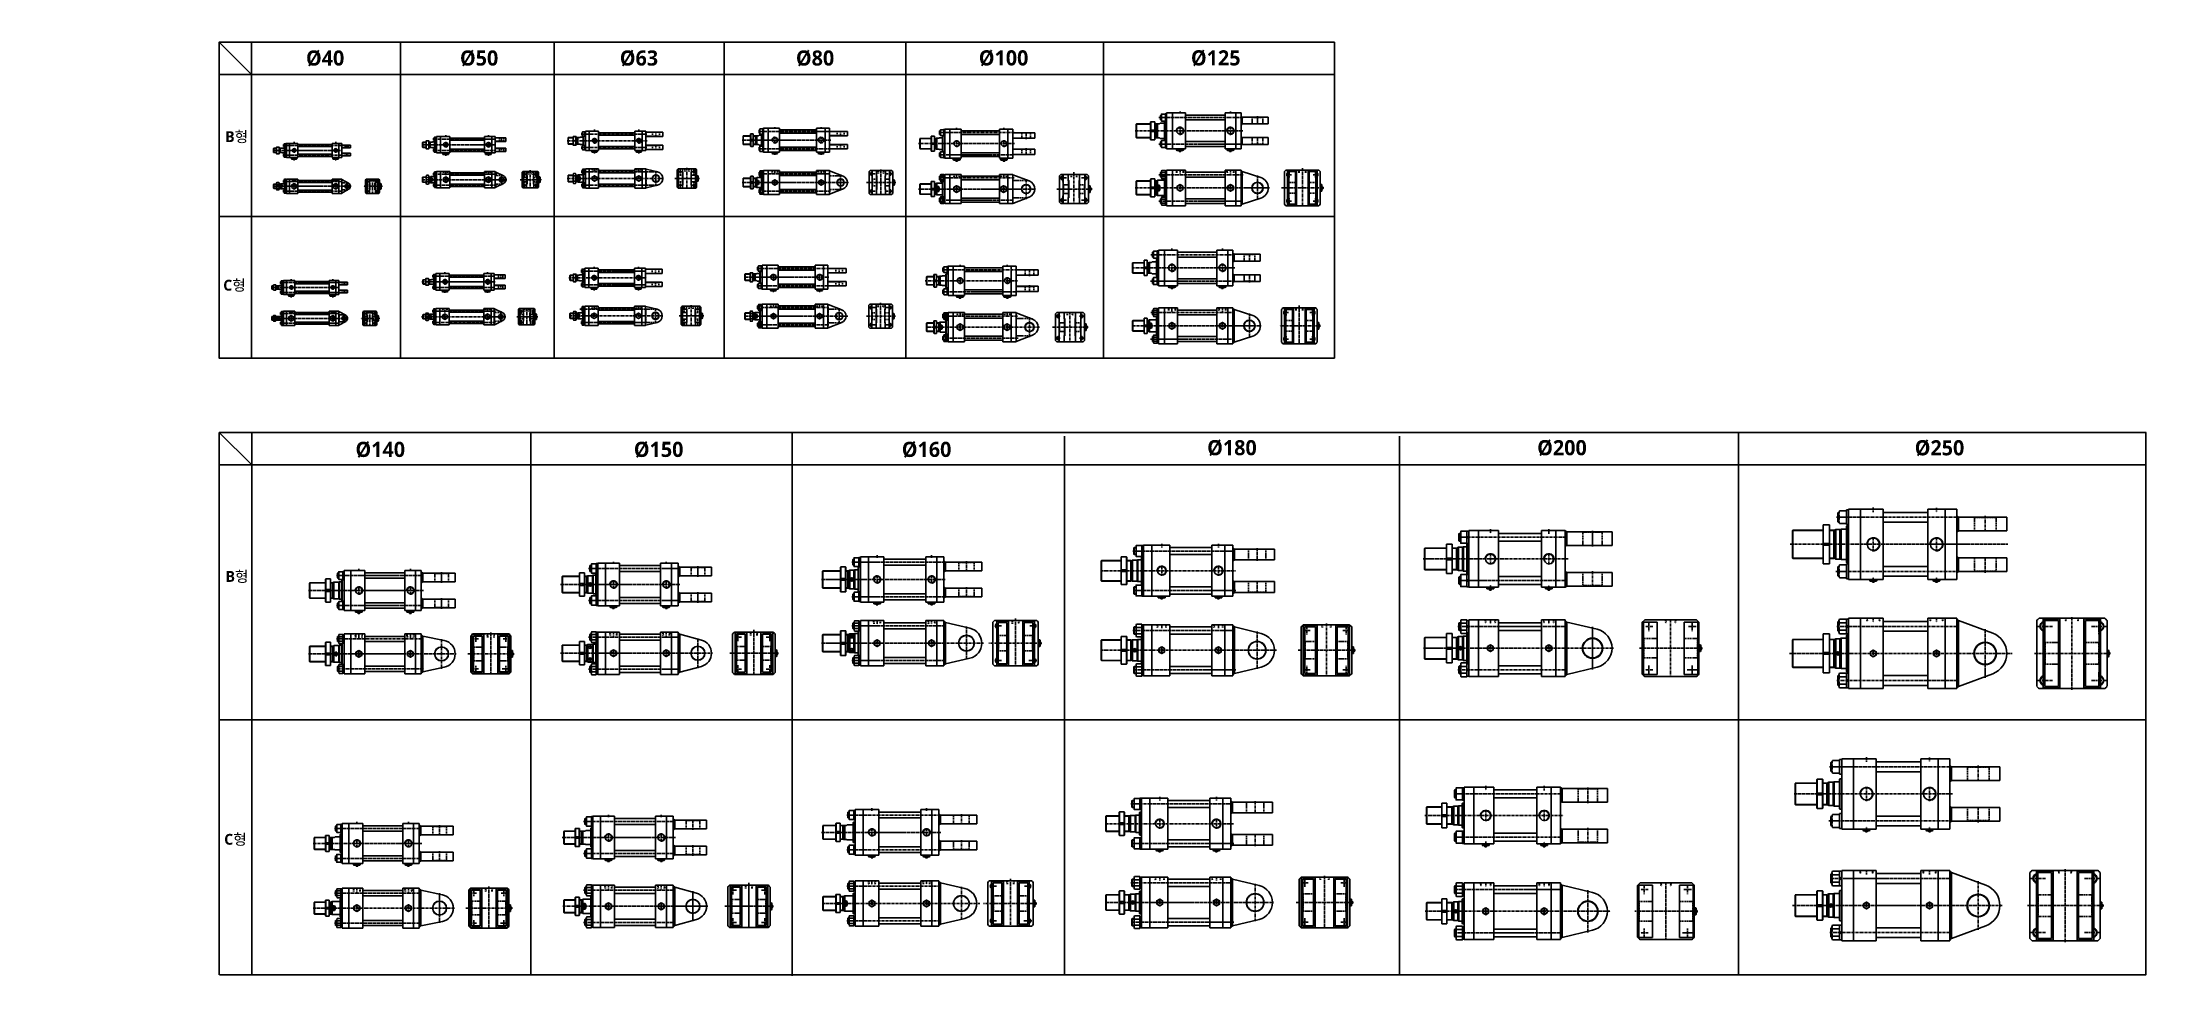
# Model space of a CAD drawing. Extents: x -819 to 8901, y -5 to 4308.
import ezdxf

# ---------------------------------------------------------------- set-up
doc = ezdxf.new("R2010")
doc.units = 0
doc.header["$LTSCALE"] = 10
doc.header["$MEASUREMENT"] = 0
for name, pattern in [('CENTER', [2, 1.25, -0.25, 0.25, -0.25]), ('CENTERX2', [4, 2.5, -0.5, 0.5, -0.5]), ('HIDDEN', [0.375, 0.25, -0.125]), ('HIDDENX2', [0.75, 0.5, -0.25])]:
    doc.linetypes.add(name, pattern=pattern)
doc.layers.get('0').update_dxf_attribs({"linetype": 'CONTINUOUS'})
doc.layers.get('DEFPOINTS').update_dxf_attribs({"linetype": 'CONTINUOUS'})
for name, color, linetype in [('CEN', 1, 'CENTERX2'), ('CENTER', 1, 'CENTER'), ('DIM', 2, 'CONTINUOUS'), ('HID', 2, 'HIDDENX2'), ('ML', 7, 'CONTINUOUS'), ('THIN', 3, 'CONTINUOUS'), ('외형선', 3, 'CONTINUOUS'), ('중심선', 1, 'CENTER'), ('테두리', 7, 'CONTINUOUS')]:
    doc.layers.add(name, color=color, linetype=linetype)
doc.styles.add('GHS', font='romans', dxfattribs={"bigfont": 'ghs'})
doc.styles.add('문자', font='romans.shx')

msp = doc.modelspace()

# ---------------------------------------------------------------- texts
at = {"attachment_point": 1, "style": '문자'}
for s, width, gutter_width, heights, insert, char_height in [('{\\fMalgun Gothic|b1|i0|c129|p50;%%C40}', 124.533, 16, [-75.6], (400.2, 4269.4), 70), ('{\\fMalgun Gothic|b1|i0|c129|p50;%%C50}', 124.533, 16, [-75.6], (1111.6, 4269.4), 70), ('{\\fMalgun Gothic|b1|i0|c129|p50;%%C63}', 124.533, 16, [-75.6], (1850.1, 4269.4), 70), ('{\\fMalgun Gothic|b1|i0|c129|p50;%%C80}', 124.533, 16, [-75.6], (2663.9, 4269.4), 70), ('{\\fMalgun Gothic|b1|i0|c129|p50;%%C100}', 124.533, 16, [-75.6], (3508.8, 4270.1), 70), ('{\\fMalgun Gothic|b1|i0|c129|p50;%%C125}', 124.533, 16, [-75.6], (4489, 4270.1), 70), ('{\\fMalgun Gothic|b1|i0|c129|p50;B형}', 655.383, 160, [-66.4], (26.5, 3896.2), 50), ('{\\fMalgun Gothic|b1|i0|c129|p50;C형}', 655.383, 160, [-66.4], (17.7, 3210.1), 50), ('{\\fMalgun Gothic|b1|i0|c129|p50;%%C140}', 124.533, 16, [-75.6], (628.8, 2461.8), 70), ('{\\fMalgun Gothic|b1|i0|c129|p50;%%C150}', 124.533, 16, [-75.6], (1915, 2461.8), 70), ('{\\fMalgun Gothic|b1|i0|c129|p50;%%C160}', 124.533, 16, [-75.6], (3153, 2461.8), 70), ('{\\fMalgun Gothic|b1|i0|c129|p50;%%C180}', 124.533, 16, [-75.6], (4564, 2469.8), 70), ('{\\fMalgun Gothic|b1|i0|c129|p50;%%C200}', 124.533, 16, [-75.6], (6088.8, 2469.8), 70), ('{\\fMalgun Gothic|b1|i0|c129|p50;%%C250}', 124.533, 16, [-75.6], (7833.1, 2469.3), 70), ('{\\fMalgun Gothic|b1|i0|c129|p50;B형}', 655.383, 160, [-66.4], (28.3, 1865), 50), ('{\\fMalgun Gothic|b1|i0|c129|p50;C형}', 655.383, 160, [-66.4], (22, 650.9), 50)]:
    msp.add_mtext_dynamic_manual_height_columns(s, width=width, gutter_width=gutter_width, heights=heights, dxfattribs=dict(at, insert=insert, char_height=char_height))
at = {"layer": 'ML', "color": 2, "insert": (-819.3, 74.1), "char_height": 3, "attachment_point": 7, "style": 'GHS'}
msp.add_mtext('\\A1;', dxfattribs=at)

# ---------------------------------------------------------------- linework, layer by layer
for p, q in [((-1, 2848), (-1, 4307.4)), ((-0.5, 4307.9), (836.8, 4307.9)), ((149, 4157.9), (-0.5, 4307.4)), ((149, 2847.5), (149, 4307.9)), ((836.8, 4307.9), (1546.9, 4307.9)), ((837.3, 4307.4), (837.3, 2847.5)), ((1546.9, 4307.9), (2332, 4307.9)), ((1547.4, 2847.5), (1547.4, 4307.4)), ((2332, 4307.9), (5151.6, 4307.9)), ((2332.5, 2847.5), (2332.5, 4307.4)), ((3172.1, 2847.5), (3172.1, 4307.4)), ((4085.3, 4307.4), (4085.3, 2847.5)), ((5152.1, 4307.4), (5152.1, 2848)), ((837.3, 4157.9), (-1, 4157.9)), ((837.3, 4157.9), (1547.4, 4157.9)), ((1547.4, 4157.9), (2332.5, 4157.9)), ((2332.5, 4157.9), (3172.1, 4157.9)), ((3172.1, 4157.9), (4085.3, 4157.9)), ((4085.3, 4157.9), (5152.1, 4157.9)), ((1730, 3797), (1730.5, 3796.5)), ((1730, 3797), (1736, 3797)), ((1730.5, 3796.5), (1735.5, 3796.5)), ((1736, 3797), (1735.5, 3796.5)), ((1935, 3797), (1935.5, 3796.5)), ((1935, 3797), (1941, 3797)), ((1935.5, 3796.5), (1940.5, 3796.5)), ((1941, 3797), (1940.5, 3796.5)), ((342.2, 3765.1), (342.7, 3764.6)), ((342.2, 3765.1), (348.2, 3765.1)), ((342.7, 3764.6), (347.7, 3764.6)), ((348.2, 3765.1), (347.7, 3764.6)), ((534.2, 3765.1), (534.7, 3764.6)), ((534.2, 3765.1), (540.2, 3765.1)), ((534.7, 3764.6), (539.7, 3764.6)), ((540.2, 3765.1), (539.7, 3764.6)), ((1042.7, 3785.8), (1043.2, 3785.3)), ((1042.7, 3785.8), (1048.7, 3785.8)), ((1043.2, 3785.3), (1048.2, 3785.3)), ((1048.7, 3785.8), (1048.2, 3785.3)), ((1239.7, 3785.8), (1240.2, 3785.3)), ((1239.7, 3785.8), (1245.7, 3785.8)), ((1240.2, 3785.3), (1245.2, 3785.3)), ((1245.7, 3785.8), (1245.2, 3785.3)), ((2563.4, 3790.1), (2563.9, 3789.6)), ((2563.4, 3790.1), (2569.4, 3790.1)), ((2563.9, 3789.6), (2568.9, 3789.6)), ((2569.4, 3790.1), (2568.9, 3789.6)), ((2776.9, 3790.1), (2777.4, 3789.6)), ((2776.9, 3790.1), (2782.9, 3790.1)), ((2777.4, 3789.6), (2782.4, 3789.6)), ((2782.9, 3790.1), (2782.4, 3789.6)), ((749.4, 3638.9), (749.4, 3644.9)), ((749.4, 3644.9), (749.9, 3644.4)), ((749.4, 3638.9), (749.9, 3639.4)), ((749.9, 3639.4), (749.9, 3644.4)), ((1484.1, 3669.5), (1484.1, 3675.5)), ((1484.1, 3675.5), (1484.6, 3675)), ((1484.1, 3669.5), (1484.6, 3670)), ((1484.6, 3670), (1484.6, 3675)), ((2215, 3674.9), (2215, 3680.9)), ((2215, 3680.9), (2215.5, 3680.4)), ((2215, 3674.9), (2215.5, 3675.4)), ((2215.5, 3675.4), (2215.5, 3680.4)), ((3121.4, 3656.3), (3121.4, 3662.3)), ((3121.4, 3662.3), (3121.9, 3661.8)), ((3121.4, 3656.3), (3121.9, 3656.8)), ((3121.9, 3656.8), (3121.9, 3661.8)), ((5152.1, 3502.7), (-0.5, 3502.7)), ((328.7, 3132), (329.2, 3131.5)), ((328.7, 3132), (334.7, 3132)), ((329.2, 3131.5), (334.2, 3131.5)), ((334.7, 3132), (334.2, 3131.5)), ((520.7, 3132), (521.2, 3131.5)), ((520.7, 3132), (526.7, 3132)), ((521.2, 3131.5), (526.2, 3131.5)), ((526.7, 3132), (526.2, 3131.5)), ((1039.1, 3152.7), (1039.6, 3152.2)), ((1039.1, 3152.7), (1045.1, 3152.7)), ((1039.6, 3152.2), (1044.6, 3152.2)), ((1045.1, 3152.7), (1044.6, 3152.2)), ((1236.1, 3152.7), (1236.6, 3152.2)), ((1236.1, 3152.7), (1242.1, 3152.7)), ((1236.6, 3152.2), (1241.6, 3152.2)), ((1242.1, 3152.7), (1241.6, 3152.2)), ((1728, 3163.9), (1728.5, 3163.4)), ((1728, 3163.9), (1734, 3163.9)), ((1728.5, 3163.4), (1733.5, 3163.4)), ((1734, 3163.9), (1733.5, 3163.4)), ((1933, 3163.9), (1933.5, 3163.4)), ((1933, 3163.9), (1939, 3163.9)), ((1933.5, 3163.4), (1938.5, 3163.4)), ((1939, 3163.9), (1938.5, 3163.4)), ((2556.7, 3157), (2557.2, 3156.5)), ((2556.7, 3157), (2562.7, 3157)), ((2557.2, 3156.5), (2562.2, 3156.5)), ((2562.7, 3157), (2562.2, 3156.5)), ((2770.2, 3157), (2770.7, 3156.5)), ((2770.2, 3157), (2776.2, 3157)), ((2770.7, 3156.5), (2775.7, 3156.5)), ((2776.2, 3157), (2775.7, 3156.5)), ((737.6, 3029), (737.6, 3035)), ((737.6, 3035), (738.1, 3034.5)), ((737.6, 3029), (738.1, 3029.5)), ((738.1, 3029.5), (738.1, 3034.5)), ((1467.9, 3036.4), (1467.9, 3042.4)), ((1467.9, 3042.4), (1468.4, 3041.9)), ((1467.9, 3036.4), (1468.4, 3036.9)), ((1468.4, 3036.9), (1468.4, 3041.9)), ((2234.2, 3040.6), (2234.2, 3046.6)), ((2234.2, 3046.6), (2234.7, 3046.1)), ((2234.2, 3040.6), (2234.7, 3041.1)), ((2234.7, 3041.1), (2234.7, 3046.1)), ((3120.1, 3039.2), (3120.1, 3045.2)), ((3120.1, 3045.2), (3120.6, 3044.7)), ((3120.1, 3039.2), (3120.6, 3039.7)), ((3120.6, 3039.7), (3120.6, 3044.7)), ((5151.6, 2847.5), (-0.5, 2847.5)), ((8900.8, 2505.2), (-0.5, 2505.2)), ((-0.5, 2505.2), (-0.5, 0.5)), ((149.5, 2355.7), (-0.5, 2505.2)), ((149.5, 2505.2), (149.5, 0)), ((1439.4, 0), (1439.4, 2505.2)), ((2646.4, -5), (2646.4, 2500.2)), ((3904.9, 0), (3904.9, 2488.3)), ((5452.6, 0), (5452.6, 2488.3)), ((7018.6, 0), (7018.6, 2505.2)), ((8901.3, 0.5), (8901.3, 2504.7)), ((8900.8, 2355.7), (-0.5, 2355.7)), ((0, 1177.9), (8901.3, 1177.9)), ((0, 0), (8900.8, 0))]:
    msp.add_line(p, q)
at = {"color": 7, "linetype": 'Continuous'}
for p, q in [((1033, 3789.3), (1033, 3793.7)), ((1033, 3793.7), (1045.7, 3793.7)), ((1033.7, 3795.7), (1057.7, 3795.7)), ((1033.7, 3793.7), (1033.7, 3795.7)), ((1039.3, 3789.3), (1039.3, 3793.7)), ((1045.7, 3793.7), (1058.4, 3793.7)), ((1052, 3789.3), (1052, 3793.7)), ((1057.7, 3793.7), (1057.7, 3795.7)), ((1058.4, 3789.3), (1058.4, 3793.7)), ((1230, 3789.3), (1230, 3793.7)), ((1230, 3793.7), (1242.7, 3793.7)), ((1230.7, 3795.7), (1254.7, 3795.7)), ((1230.7, 3793.7), (1230.7, 3795.7)), ((1236.3, 3789.3), (1236.3, 3793.7)), ((1242.7, 3793.7), (1255.4, 3793.7)), ((1249, 3789.3), (1249, 3793.7)), ((1254.7, 3793.7), (1254.7, 3795.7)), ((1255.4, 3789.3), (1255.4, 3793.7)), ((1720.3, 3800.5), (1720.3, 3804.9)), ((1720.3, 3804.9), (1733, 3804.9)), ((1721, 3806.9), (1745, 3806.9)), ((1721, 3804.9), (1721, 3806.9)), ((1723.4, 3799.5), (1742.5, 3799.5)), ((1726.6, 3800.5), (1726.6, 3804.9)), ((1730, 3797), (1730, 3799.5)), ((1733, 3804.9), (1745.7, 3804.9)), ((1736, 3797), (1736, 3799.5)), ((1739.3, 3800.5), (1739.3, 3804.9)), ((1745, 3804.9), (1745, 3806.9)), ((1745.7, 3800.5), (1745.7, 3804.9)), ((1925.3, 3800.5), (1925.3, 3804.9)), ((1925.3, 3804.9), (1938, 3804.9)), ((1926, 3806.9), (1950, 3806.9)), ((1926, 3804.9), (1926, 3806.9)), ((1928.4, 3799.5), (1947.5, 3799.5)), ((1931.6, 3800.5), (1931.6, 3804.9)), ((1935, 3797), (1935, 3799.5)), ((1938, 3804.9), (1950.7, 3804.9)), ((1941, 3797), (1941, 3799.5)), ((1944.3, 3800.5), (1944.3, 3804.9)), ((1950, 3804.9), (1950, 3806.9)), ((1950.7, 3800.5), (1950.7, 3804.9)), ((2553.7, 3793.6), (2553.7, 3798)), ((2553.7, 3798), (2566.4, 3798)), ((2554.4, 3800), (2578.4, 3800)), ((2554.4, 3798), (2554.4, 3800)), ((2556.9, 3792.6), (2576, 3792.6)), ((2560.1, 3793.6), (2560.1, 3798)), ((2563.4, 3790.1), (2563.4, 3792.6)), ((2566.4, 3798), (2579.1, 3798)), ((2569.4, 3790.1), (2569.4, 3792.6)), ((2572.8, 3793.6), (2572.8, 3798)), ((2578.4, 3798), (2578.4, 3800)), ((2579.1, 3793.6), (2579.1, 3798)), ((2767.2, 3793.6), (2767.2, 3798)), ((2767.2, 3798), (2779.9, 3798)), ((2767.9, 3800), (2791.9, 3800)), ((2767.9, 3798), (2767.9, 3800)), ((2770.4, 3792.6), (2789.5, 3792.6)), ((2773.6, 3793.6), (2773.6, 3798)), ((2776.9, 3790.1), (2776.9, 3792.6)), ((2779.9, 3798), (2792.6, 3798)), ((2782.9, 3790.1), (2782.9, 3792.6)), ((2786.3, 3793.6), (2786.3, 3798)), ((2791.9, 3798), (2791.9, 3800)), ((2792.6, 3793.6), (2792.6, 3798)), ((4422.9, 3808.7), (4422.9, 3813.7)), ((4422.9, 3813.7), (4429.2, 3813.7)), ((4423.9, 3813.7), (4423.9, 3815.7)), ((4423.9, 3815.7), (4453, 3815.7)), ((4426, 3807.7), (4450.9, 3807.7)), ((4429.2, 3813.7), (4454, 3813.7)), ((4430.6, 3808.7), (4430.6, 3813.7)), ((4434.4, 3808), (4434.4, 3808)), ((4434.4, 3803.2), (4434.4, 3807.7)), ((4434.4, 3803.2), (4434.9, 3802.7)), ((4442.4, 3803.2), (4434.4, 3803.2)), ((4434.9, 3802.7), (4441.9, 3802.7)), ((4442.4, 3803.2), (4441.9, 3802.7)), ((4442.4, 3803.2), (4442.4, 3807.7)), ((4446.2, 3808.7), (4446.2, 3813.7)), ((4453, 3813.7), (4453, 3815.7)), ((4454, 3808.7), (4454, 3813.7)), ((4655.9, 3808.7), (4655.9, 3813.7)), ((4655.9, 3813.7), (4662.2, 3813.7)), ((4656.9, 3813.7), (4656.9, 3815.7)), ((4656.9, 3815.7), (4686, 3815.7)), ((4659, 3807.7), (4683.9, 3807.7)), ((4662.2, 3813.7), (4687, 3813.7)), ((4663.6, 3808.7), (4663.6, 3813.7)), ((4667.4, 3808), (4667.4, 3808)), ((4667.4, 3803.2), (4667.4, 3807.7)), ((4667.4, 3803.2), (4667.9, 3802.7)), ((4675.4, 3803.2), (4667.4, 3803.2)), ((4667.9, 3802.7), (4674.9, 3802.7)), ((4675.4, 3803.2), (4674.9, 3802.7)), ((4675.4, 3803.2), (4675.4, 3807.7)), ((4679.2, 3808.7), (4679.2, 3813.7)), ((4686, 3813.7), (4686, 3815.7)), ((4687, 3808.7), (4687, 3813.7)), ((332.4, 3768.6), (332.4, 3773)), ((332.4, 3773), (345.2, 3773)), ((333.2, 3775), (357.2, 3775)), ((333.2, 3773), (333.2, 3775)), ((335.6, 3767.6), (354.7, 3767.6)), ((338.8, 3768.6), (338.8, 3773)), ((342.2, 3765.1), (342.2, 3767.6)), ((345.2, 3773), (357.9, 3773)), ((348.2, 3765.1), (348.2, 3767.6)), ((351.5, 3768.6), (351.5, 3773)), ((357.2, 3773), (357.2, 3775)), ((357.9, 3768.6), (357.9, 3773)), ((524.4, 3768.6), (524.4, 3773)), ((524.4, 3773), (537.2, 3773)), ((525.2, 3775), (549.2, 3775)), ((525.2, 3773), (525.2, 3775)), ((527.6, 3767.6), (546.7, 3767.6)), ((530.8, 3768.6), (530.8, 3773)), ((534.2, 3765.1), (534.2, 3767.6)), ((537.2, 3773), (549.9, 3773)), ((540.2, 3765.1), (540.2, 3767.6)), ((543.5, 3768.6), (543.5, 3773)), ((549.2, 3773), (549.2, 3775)), ((549.9, 3768.6), (549.9, 3773)), ((1036.2, 3788.3), (1055.2, 3788.3)), ((1042.7, 3785.8), (1042.7, 3788.3)), ((1048.7, 3785.8), (1048.7, 3788.3)), ((1233.2, 3788.3), (1252.2, 3788.3)), ((1239.7, 3785.8), (1239.7, 3788.3)), ((1245.7, 3785.8), (1245.7, 3788.3)), ((3390.8, 3764.2), (3390.8, 3769.3)), ((3390.8, 3769.3), (3397.1, 3769.3)), ((3391.8, 3769.3), (3391.8, 3771.3)), ((3391.8, 3771.3), (3421, 3771.3)), ((3394, 3763.3), (3418.8, 3763.3)), ((3397.1, 3769.3), (3422, 3769.3)), ((3398.6, 3764.2), (3398.6, 3769.3)), ((3402.4, 3763.5), (3402.4, 3763.5)), ((3402.4, 3758.8), (3402.4, 3763.3)), ((3402.4, 3758.8), (3402.9, 3758.3)), ((3410.4, 3758.8), (3402.4, 3758.8)), ((3402.9, 3758.3), (3409.9, 3758.3)), ((3410.4, 3758.8), (3409.9, 3758.3)), ((3410.4, 3758.8), (3410.4, 3763.3)), ((3414.2, 3764.2), (3414.2, 3769.3)), ((3421, 3769.3), (3421, 3771.3)), ((3422, 3764.2), (3422, 3769.3)), ((3609.3, 3764.2), (3609.3, 3769.3)), ((3609.3, 3769.3), (3615.6, 3769.3)), ((3610.3, 3769.3), (3610.3, 3771.3)), ((3610.3, 3771.3), (3639.5, 3771.3)), ((3612.5, 3763.3), (3637.3, 3763.3)), ((3615.6, 3769.3), (3640.5, 3769.3)), ((3617.1, 3764.2), (3617.1, 3769.3)), ((3620.9, 3763.5), (3620.9, 3763.5)), ((3620.9, 3758.8), (3620.9, 3763.3)), ((3620.9, 3758.8), (3621.4, 3758.3)), ((3628.9, 3758.8), (3620.9, 3758.8)), ((3621.4, 3758.3), (3628.4, 3758.3)), ((3628.9, 3758.8), (3628.4, 3758.3)), ((3628.9, 3758.8), (3628.9, 3763.3)), ((3632.7, 3764.2), (3632.7, 3769.3)), ((3639.5, 3769.3), (3639.5, 3771.3)), ((3640.5, 3764.2), (3640.5, 3769.3)), ((739.5, 3629.9), (739.5, 3653.9)), ((741.5, 3653.9), (739.5, 3653.9)), ((741.5, 3629.9), (739.5, 3629.9)), ((746, 3654.6), (741.5, 3654.6)), ((741.5, 3641.9), (741.5, 3654.6)), ((746, 3648.3), (741.5, 3648.3)), ((741.5, 3629.2), (741.5, 3641.9)), ((746, 3635.6), (741.5, 3635.6)), ((746, 3629.2), (741.5, 3629.2)), ((746.9, 3632.4), (746.9, 3651.4)), ((749.4, 3644.9), (746.9, 3644.9)), ((749.4, 3638.9), (746.9, 3638.9)), ((1474.2, 3660.5), (1474.2, 3684.5)), ((1476.2, 3684.5), (1474.2, 3684.5)), ((1476.2, 3660.5), (1474.2, 3660.5)), ((1480.7, 3685.2), (1476.2, 3685.2)), ((1476.2, 3672.5), (1476.2, 3685.2)), ((1480.7, 3678.8), (1476.2, 3678.8)), ((1476.2, 3659.8), (1476.2, 3672.5)), ((1480.7, 3666.1), (1476.2, 3666.1)), ((1480.7, 3659.8), (1476.2, 3659.8)), ((1481.6, 3663), (1481.6, 3682)), ((1484.1, 3675.5), (1481.6, 3675.5)), ((1484.1, 3669.5), (1481.6, 3669.5)), ((2205.1, 3665.9), (2205.1, 3689.9)), ((2207.1, 3689.9), (2205.1, 3689.9)), ((2207.1, 3665.9), (2205.1, 3665.9)), ((2211.5, 3690.6), (2207.1, 3690.6)), ((2207.1, 3677.9), (2207.1, 3690.6)), ((2211.5, 3684.2), (2207.1, 3684.2)), ((2207.1, 3665.2), (2207.1, 3677.9)), ((2211.5, 3671.5), (2207.1, 3671.5)), ((2211.5, 3665.2), (2207.1, 3665.2)), ((2212.5, 3668.4), (2212.5, 3687.4)), ((2215, 3680.9), (2212.5, 3680.9)), ((2215, 3674.9), (2212.5, 3674.9)), ((3111.5, 3647.3), (3111.5, 3671.3)), ((3113.5, 3671.3), (3111.5, 3671.3)), ((3113.5, 3647.3), (3111.5, 3647.3)), ((3117.9, 3672), (3113.5, 3672)), ((3113.5, 3659.3), (3113.5, 3672)), ((3117.9, 3665.6), (3113.5, 3665.6)), ((3113.5, 3646.6), (3113.5, 3659.3)), ((3117.9, 3652.9), (3113.5, 3652.9)), ((3117.9, 3646.6), (3113.5, 3646.6)), ((3118.9, 3649.8), (3118.9, 3668.8)), ((3121.4, 3662.3), (3118.9, 3662.3)), ((3121.4, 3656.3), (3118.9, 3656.3)), ((4015.9, 3614.7), (4015.9, 3643.8)), ((4017.9, 3643.8), (4015.9, 3643.8)), ((4017.9, 3614.7), (4015.9, 3614.7)), ((4023, 3644.8), (4017.9, 3644.8)), ((4017.9, 3620), (4017.9, 3644.8)), ((4023, 3637), (4017.9, 3637)), ((4023, 3621.5), (4017.9, 3621.5)), ((4017.9, 3613.7), (4017.9, 3620)), ((4023, 3613.7), (4017.9, 3613.7)), ((4023.7, 3625.3), (4023.7, 3625.3)), ((4023.9, 3616.8), (4023.9, 3641.7)), ((4028.4, 3633.3), (4023.9, 3633.3)), ((4028.4, 3625.3), (4023.9, 3625.3)), ((4028.4, 3633.3), (4028.9, 3632.8)), ((4028.4, 3633.3), (4028.4, 3625.3)), ((4028.4, 3625.3), (4028.9, 3625.8)), ((4028.9, 3625.8), (4028.9, 3632.8)), ((5086.1, 3620.1), (5086.1, 3649.2)), ((5088.1, 3649.2), (5086.1, 3649.2)), ((5088.1, 3620.1), (5086.1, 3620.1)), ((5093.1, 3650.2), (5088.1, 3650.2)), ((5088.1, 3625.4), (5088.1, 3650.2)), ((5093.1, 3642.4), (5088.1, 3642.4)), ((5093.1, 3626.8), (5088.1, 3626.8)), ((5088.1, 3619.1), (5088.1, 3625.4)), ((5093.1, 3619.1), (5088.1, 3619.1)), ((5093.8, 3630.6), (5093.8, 3630.6)), ((5094.1, 3622.2), (5094.1, 3647.1)), ((5098.6, 3638.6), (5094.1, 3638.6)), ((5098.6, 3630.6), (5094.1, 3630.6)), ((5098.6, 3638.6), (5099.1, 3638.1)), ((5098.6, 3638.6), (5098.6, 3630.6)), ((5098.6, 3630.6), (5099.1, 3631.1)), ((5099.1, 3631.1), (5099.1, 3638.1)), ((319, 3135.5), (319, 3139.9)), ((319, 3139.9), (331.7, 3139.9)), ((319.7, 3141.9), (343.7, 3141.9)), ((319.7, 3139.9), (319.7, 3141.9)), ((322.2, 3134.5), (341.3, 3134.5)), ((325.4, 3135.5), (325.4, 3139.9)), ((328.7, 3132), (328.7, 3134.5)), ((331.7, 3139.9), (344.5, 3139.9)), ((334.7, 3132), (334.7, 3134.5)), ((338.1, 3135.5), (338.1, 3139.9)), ((343.7, 3139.9), (343.7, 3141.9)), ((344.5, 3135.5), (344.5, 3139.9)), ((511, 3135.5), (511, 3139.9)), ((511, 3139.9), (523.7, 3139.9)), ((511.7, 3141.9), (535.7, 3141.9)), ((511.7, 3139.9), (511.7, 3141.9)), ((514.2, 3134.5), (533.3, 3134.5)), ((517.4, 3135.5), (517.4, 3139.9)), ((520.7, 3132), (520.7, 3134.5)), ((523.7, 3139.9), (536.5, 3139.9)), ((526.7, 3132), (526.7, 3134.5)), ((530.1, 3135.5), (530.1, 3139.9)), ((535.7, 3139.9), (535.7, 3141.9)), ((536.5, 3135.5), (536.5, 3139.9)), ((1029.4, 3156.2), (1029.4, 3160.6)), ((1029.4, 3160.6), (1042.1, 3160.6)), ((1030.1, 3162.6), (1054.1, 3162.6)), ((1030.1, 3160.6), (1030.1, 3162.6)), ((1032.6, 3155.2), (1051.6, 3155.2)), ((1035.8, 3156.2), (1035.8, 3160.6)), ((1039.1, 3152.7), (1039.1, 3155.2)), ((1042.1, 3160.6), (1054.8, 3160.6)), ((1045.1, 3152.7), (1045.1, 3155.2)), ((1048.5, 3156.2), (1048.5, 3160.6)), ((1054.1, 3160.6), (1054.1, 3162.6)), ((1054.8, 3156.2), (1054.8, 3160.6)), ((1226.4, 3156.2), (1226.4, 3160.6)), ((1226.4, 3160.6), (1239.1, 3160.6)), ((1227.1, 3162.6), (1251.1, 3162.6)), ((1227.1, 3160.6), (1227.1, 3162.6)), ((1229.6, 3155.2), (1248.6, 3155.2)), ((1232.8, 3156.2), (1232.8, 3160.6)), ((1236.1, 3152.7), (1236.1, 3155.2)), ((1239.1, 3160.6), (1251.8, 3160.6)), ((1242.1, 3152.7), (1242.1, 3155.2)), ((1245.5, 3156.2), (1245.5, 3160.6)), ((1251.1, 3160.6), (1251.1, 3162.6)), ((1251.8, 3156.2), (1251.8, 3160.6)), ((1718.3, 3167.4), (1718.3, 3171.8)), ((1718.3, 3171.8), (1731, 3171.8)), ((1719, 3173.8), (1743, 3173.8)), ((1719, 3171.8), (1719, 3173.8)), ((1721.4, 3166.4), (1740.5, 3166.4)), ((1724.6, 3167.4), (1724.6, 3171.8)), ((1728, 3163.9), (1728, 3166.4)), ((1731, 3171.8), (1743.7, 3171.8)), ((1734, 3163.9), (1734, 3166.4)), ((1737.3, 3167.4), (1737.3, 3171.8)), ((1743, 3171.8), (1743, 3173.8)), ((1743.7, 3167.4), (1743.7, 3171.8)), ((1923.3, 3167.4), (1923.3, 3171.8)), ((1923.3, 3171.8), (1936, 3171.8)), ((1924, 3173.8), (1948, 3173.8)), ((1924, 3171.8), (1924, 3173.8)), ((1926.4, 3166.4), (1945.5, 3166.4)), ((1929.6, 3167.4), (1929.6, 3171.8)), ((1933, 3163.9), (1933, 3166.4)), ((1936, 3171.8), (1948.7, 3171.8)), ((1939, 3163.9), (1939, 3166.4)), ((1942.3, 3167.4), (1942.3, 3171.8)), ((1948, 3171.8), (1948, 3173.8)), ((1948.7, 3167.4), (1948.7, 3171.8)), ((2547, 3160.5), (2547, 3164.9)), ((2547, 3164.9), (2559.7, 3164.9)), ((2547.7, 3166.9), (2571.7, 3166.9)), ((2547.7, 3164.9), (2547.7, 3166.9)), ((2550.2, 3159.5), (2569.3, 3159.5)), ((2553.4, 3160.5), (2553.4, 3164.9)), ((2556.7, 3157), (2556.7, 3159.5)), ((2559.7, 3164.9), (2572.4, 3164.9)), ((2562.7, 3157), (2562.7, 3159.5)), ((2566.1, 3160.5), (2566.1, 3164.9)), ((2571.7, 3164.9), (2571.7, 3166.9)), ((2572.4, 3160.5), (2572.4, 3164.9)), ((2760.5, 3160.5), (2760.5, 3164.9)), ((2760.5, 3164.9), (2773.2, 3164.9)), ((2761.2, 3166.9), (2785.2, 3166.9)), ((2761.2, 3164.9), (2761.2, 3166.9)), ((2763.7, 3159.5), (2782.8, 3159.5)), ((2766.9, 3160.5), (2766.9, 3164.9)), ((2770.2, 3157), (2770.2, 3159.5)), ((2773.2, 3164.9), (2785.9, 3164.9)), ((2776.2, 3157), (2776.2, 3159.5)), ((2779.6, 3160.5), (2779.6, 3164.9)), ((2785.2, 3164.9), (2785.2, 3166.9)), ((2785.9, 3160.5), (2785.9, 3164.9)), ((3406.3, 3131.2), (3406.3, 3136.2)), ((3406.3, 3136.2), (3412.6, 3136.2)), ((3407.3, 3136.2), (3407.3, 3138.2)), ((3407.3, 3138.2), (3436.5, 3138.2)), ((3409.5, 3130.2), (3434.3, 3130.2)), ((3412.6, 3136.2), (3437.5, 3136.2)), ((3414.1, 3131.2), (3414.1, 3136.2)), ((3417.9, 3130.4), (3417.9, 3130.4)), ((3417.9, 3125.7), (3417.9, 3130.2)), ((3417.9, 3125.7), (3418.4, 3125.2)), ((3425.9, 3125.7), (3417.9, 3125.7)), ((3418.4, 3125.2), (3425.4, 3125.2)), ((3425.9, 3125.7), (3425.4, 3125.2)), ((3425.9, 3125.7), (3425.9, 3130.2)), ((3429.7, 3131.2), (3429.7, 3136.2)), ((3436.5, 3136.2), (3436.5, 3138.2)), ((3437.5, 3131.2), (3437.5, 3136.2)), ((3624.8, 3131.2), (3624.8, 3136.2)), ((3624.8, 3136.2), (3631.1, 3136.2)), ((3625.8, 3136.2), (3625.8, 3138.2)), ((3625.8, 3138.2), (3655, 3138.2)), ((3628, 3130.2), (3652.8, 3130.2)), ((3631.1, 3136.2), (3656, 3136.2)), ((3632.6, 3131.2), (3632.6, 3136.2)), ((3636.4, 3130.4), (3636.4, 3130.4)), ((3636.4, 3125.7), (3636.4, 3130.2)), ((3636.4, 3125.7), (3636.9, 3125.2)), ((3644.4, 3125.7), (3636.4, 3125.7)), ((3636.9, 3125.2), (3643.9, 3125.2)), ((3644.4, 3125.7), (3643.9, 3125.2)), ((3644.4, 3125.7), (3644.4, 3130.2)), ((3648.2, 3131.2), (3648.2, 3136.2)), ((3655, 3136.2), (3655, 3138.2)), ((3656, 3131.2), (3656, 3136.2)), ((4385.6, 3175.6), (4385.6, 3180.6)), ((4385.6, 3180.6), (4392, 3180.6)), ((4386.6, 3180.6), (4386.6, 3182.6)), ((4386.6, 3182.6), (4415.8, 3182.6)), ((4388.8, 3174.6), (4413.6, 3174.6)), ((4392, 3180.6), (4416.8, 3180.6)), ((4393.4, 3175.6), (4393.4, 3180.6)), ((4397.2, 3174.9), (4397.2, 3174.9)), ((4397.2, 3170.1), (4397.2, 3174.6)), ((4397.2, 3170.1), (4397.7, 3169.6)), ((4405.2, 3170.1), (4397.2, 3170.1)), ((4397.7, 3169.6), (4404.7, 3169.6)), ((4405.2, 3170.1), (4404.7, 3169.6)), ((4405.2, 3170.1), (4405.2, 3174.6)), ((4409, 3175.6), (4409, 3180.6)), ((4415.8, 3180.6), (4415.8, 3182.6)), ((4416.8, 3175.6), (4416.8, 3180.6)), ((4618.6, 3175.6), (4618.6, 3180.6)), ((4618.6, 3180.6), (4625, 3180.6)), ((4619.6, 3180.6), (4619.6, 3182.6)), ((4619.6, 3182.6), (4648.8, 3182.6)), ((4621.8, 3174.6), (4646.6, 3174.6)), ((4625, 3180.6), (4649.8, 3180.6)), ((4626.4, 3175.6), (4626.4, 3180.6)), ((4630.2, 3174.9), (4630.2, 3174.9)), ((4630.2, 3170.1), (4630.2, 3174.6)), ((4630.2, 3170.1), (4630.7, 3169.6)), ((4638.2, 3170.1), (4630.2, 3170.1)), ((4630.7, 3169.6), (4637.7, 3169.6)), ((4638.2, 3170.1), (4637.7, 3169.6)), ((4638.2, 3170.1), (4638.2, 3174.6)), ((4642, 3175.6), (4642, 3180.6)), ((4648.8, 3180.6), (4648.8, 3182.6)), ((4649.8, 3175.6), (4649.8, 3180.6)), ((727.7, 3020), (727.7, 3044)), ((729.7, 3044), (727.7, 3044)), ((729.7, 3020), (727.7, 3020)), ((734.1, 3044.7), (729.7, 3044.7)), ((729.7, 3032), (729.7, 3044.7)), ((734.1, 3038.3), (729.7, 3038.3)), ((729.7, 3019.3), (729.7, 3032)), ((734.1, 3025.6), (729.7, 3025.6)), ((734.1, 3019.3), (729.7, 3019.3)), ((735.1, 3022.5), (735.1, 3041.5)), ((737.6, 3035), (735.1, 3035)), ((737.6, 3029), (735.1, 3029)), ((1458, 3027.4), (1458, 3051.4)), ((1460, 3051.4), (1458, 3051.4)), ((1460, 3027.4), (1458, 3027.4)), ((1464.5, 3052.1), (1460, 3052.1)), ((1460, 3039.4), (1460, 3052.1)), ((1464.5, 3045.7), (1460, 3045.7)), ((1460, 3026.7), (1460, 3039.4)), ((1464.5, 3033), (1460, 3033)), ((1464.5, 3026.7), (1460, 3026.7)), ((1465.4, 3029.9), (1465.4, 3048.9)), ((1467.9, 3042.4), (1465.4, 3042.4)), ((1467.9, 3036.4), (1465.4, 3036.4)), ((2224.3, 3031.6), (2224.3, 3055.6)), ((2226.3, 3055.6), (2224.3, 3055.6)), ((2226.3, 3031.6), (2224.3, 3031.6)), ((2230.7, 3056.3), (2226.3, 3056.3)), ((2226.3, 3043.6), (2226.3, 3056.3)), ((2230.7, 3050), (2226.3, 3050)), ((2226.3, 3030.9), (2226.3, 3043.6)), ((2230.7, 3037.3), (2226.3, 3037.3)), ((2230.7, 3030.9), (2226.3, 3030.9)), ((2231.7, 3034.1), (2231.7, 3053.2)), ((2234.2, 3046.6), (2231.7, 3046.6)), ((2234.2, 3040.6), (2231.7, 3040.6)), ((3110.2, 3030.2), (3110.2, 3054.2)), ((3112.2, 3054.2), (3110.2, 3054.2)), ((3112.2, 3030.2), (3110.2, 3030.2)), ((3116.6, 3054.9), (3112.2, 3054.9)), ((3112.2, 3042.2), (3112.2, 3054.9)), ((3116.6, 3048.6), (3112.2, 3048.6)), ((3112.2, 3029.5), (3112.2, 3042.2)), ((3116.6, 3035.9), (3112.2, 3035.9)), ((3116.6, 3029.5), (3112.2, 3029.5)), ((3117.6, 3032.7), (3117.6, 3051.7)), ((3120.1, 3045.2), (3117.6, 3045.2)), ((3120.1, 3039.2), (3117.6, 3039.2)), ((3997.4, 2976.9), (3997.4, 3006)), ((3999.4, 3006), (3997.4, 3006)), ((3999.4, 2976.9), (3997.4, 2976.9)), ((4004.4, 3007), (3999.4, 3007)), ((3999.4, 2982.2), (3999.4, 3007)), ((4004.4, 2999.2), (3999.4, 2999.2)), ((4004.4, 2983.7), (3999.4, 2983.7)), ((3999.4, 2975.9), (3999.4, 2982.2)), ((4004.4, 2975.9), (3999.4, 2975.9)), ((4005.1, 2987.4), (4005.1, 2987.4)), ((4005.4, 2979), (4005.4, 3003.9)), ((4009.9, 2995.4), (4005.4, 2995.4)), ((4009.9, 2987.4), (4005.4, 2987.4)), ((4009.9, 2995.4), (4010.4, 2994.9)), ((4009.9, 2995.4), (4009.9, 2987.4)), ((4009.9, 2987.4), (4010.4, 2987.9)), ((4010.4, 2987.9), (4010.4, 2994.9)), ((5072.2, 2982.9), (5072.2, 3012.1)), ((5074.2, 3012.1), (5072.2, 3012.1)), ((5074.2, 2982.9), (5072.2, 2982.9)), ((5079.2, 3013.1), (5074.2, 3013.1)), ((5074.2, 2988.3), (5074.2, 3013.1)), ((5079.2, 3005.3), (5074.2, 3005.3)), ((5079.2, 2989.7), (5074.2, 2989.7)), ((5074.2, 2981.9), (5074.2, 2988.3)), ((5079.2, 2981.9), (5074.2, 2981.9)), ((5080, 2993.5), (5080, 2993.5)), ((5080.2, 2985.1), (5080.2, 3009.9)), ((5084.7, 3001.5), (5080.2, 3001.5)), ((5084.7, 2993.5), (5080.2, 2993.5)), ((5084.7, 3001.5), (5085.2, 3001)), ((5084.7, 3001.5), (5084.7, 2993.5)), ((5084.7, 2993.5), (5085.2, 2994)), ((5085.2, 2994), (5085.2, 3001)), ((5856.8, 1782.9), (5856.8, 1788)), ((5856.8, 1788), (5863.1, 1788)), ((5857.8, 1788), (5857.8, 1790)), ((5857.8, 1790), (5886.9, 1790)), ((5859.9, 1782), (5884.8, 1782)), ((5863.1, 1788), (5887.9, 1788)), ((5864.6, 1782.9), (5864.6, 1788)), ((5868.4, 1782.2), (5868.4, 1782.2)), ((5868.4, 1777.5), (5868.4, 1782)), ((5868.4, 1777.5), (5868.9, 1777)), ((5876.4, 1777.5), (5868.4, 1777.5)), ((5868.9, 1777), (5875.9, 1777)), ((5876.4, 1777.5), (5875.9, 1777)), ((5876.4, 1777.5), (5876.4, 1782)), ((5880.2, 1782.9), (5880.2, 1788)), ((5886.9, 1788), (5886.9, 1790)), ((5887.9, 1782.9), (5887.9, 1788)), ((6126.8, 1782.9), (6126.8, 1788)), ((6126.8, 1788), (6133.1, 1788)), ((6127.8, 1788), (6127.8, 1790)), ((6127.8, 1790), (6156.9, 1790)), ((6129.9, 1782), (6154.8, 1782)), ((6133.1, 1788), (6157.9, 1788)), ((6134.6, 1782.9), (6134.6, 1788)), ((6138.4, 1782.2), (6138.4, 1782.2)), ((6138.4, 1777.5), (6138.4, 1782)), ((6138.4, 1777.5), (6138.9, 1777)), ((6146.4, 1777.5), (6138.4, 1777.5)), ((6138.9, 1777), (6145.9, 1777)), ((6146.4, 1777.5), (6145.9, 1777)), ((6146.4, 1777.5), (6146.4, 1782)), ((6150.2, 1782.9), (6150.2, 1788)), ((6156.9, 1788), (6156.9, 1790)), ((6157.9, 1782.9), (6157.9, 1788)), ((7626.2, 1819), (7626.2, 1824)), ((7626.2, 1824), (7632.5, 1824)), ((7627.2, 1824), (7627.2, 1826)), ((7627.2, 1826), (7656.3, 1826)), ((7629.3, 1818), (7654.2, 1818)), ((7632.5, 1824), (7657.3, 1824)), ((7634, 1819), (7634, 1824)), ((7637.8, 1818.3), (7637.8, 1818.3)), ((7637.8, 1813.5), (7637.8, 1818)), ((7637.8, 1813.5), (7638.3, 1813)), ((7645.8, 1813.5), (7637.8, 1813.5)), ((7638.3, 1813), (7645.3, 1813)), ((7645.8, 1813.5), (7645.3, 1813)), ((7645.8, 1813.5), (7645.8, 1818)), ((7649.5, 1819), (7649.5, 1824)), ((7656.3, 1824), (7656.3, 1826)), ((7657.3, 1819), (7657.3, 1824)), ((7918.2, 1819), (7918.2, 1824)), ((7918.2, 1824), (7924.5, 1824)), ((7919.2, 1824), (7919.2, 1826)), ((7919.2, 1826), (7948.3, 1826)), ((7921.3, 1818), (7946.2, 1818)), ((7924.5, 1824), (7949.3, 1824)), ((7926, 1819), (7926, 1824)), ((7929.8, 1818.3), (7929.8, 1818.3)), ((7929.8, 1813.5), (7929.8, 1818)), ((7929.8, 1813.5), (7930.3, 1813)), ((7937.8, 1813.5), (7929.8, 1813.5)), ((7930.3, 1813), (7937.3, 1813)), ((7937.8, 1813.5), (7937.3, 1813)), ((7937.8, 1813.5), (7937.8, 1818)), ((7941.5, 1819), (7941.5, 1824)), ((7948.3, 1824), (7948.3, 1826)), ((7949.3, 1819), (7949.3, 1824)), ((628.7, 1675.5), (628.7, 1680.5)), ((628.7, 1680.5), (635, 1680.5)), ((629.7, 1680.5), (629.7, 1682.5)), ((629.7, 1682.5), (658.8, 1682.5)), ((631.8, 1674.5), (656.7, 1674.5)), ((635, 1680.5), (659.8, 1680.5)), ((636.5, 1675.5), (636.5, 1680.5)), ((640.3, 1674.8), (640.3, 1674.8)), ((640.3, 1670), (640.3, 1674.5)), ((640.3, 1670), (640.8, 1669.5)), ((648.3, 1670), (640.3, 1670)), ((640.8, 1669.5), (647.8, 1669.5)), ((648.3, 1670), (647.8, 1669.5)), ((648.3, 1670), (648.3, 1674.5)), ((652.1, 1675.5), (652.1, 1680.5)), ((658.8, 1680.5), (658.8, 1682.5)), ((659.8, 1675.5), (659.8, 1680.5)), ((866.7, 1675.5), (866.7, 1680.5)), ((866.7, 1680.5), (873, 1680.5)), ((867.7, 1680.5), (867.7, 1682.5)), ((867.7, 1682.5), (896.8, 1682.5)), ((869.8, 1674.5), (894.7, 1674.5)), ((873, 1680.5), (897.8, 1680.5)), ((874.5, 1675.5), (874.5, 1680.5)), ((878.3, 1674.8), (878.3, 1674.8)), ((878.3, 1670), (878.3, 1674.5)), ((878.3, 1670), (878.8, 1669.5)), ((886.3, 1670), (878.3, 1670)), ((878.8, 1669.5), (885.8, 1669.5)), ((886.3, 1670), (885.8, 1669.5)), ((886.3, 1670), (886.3, 1674.5)), ((890.1, 1675.5), (890.1, 1680.5)), ((896.8, 1680.5), (896.8, 1682.5)), ((897.8, 1675.5), (897.8, 1680.5)), ((1805.1, 1697.8), (1805.1, 1702.8)), ((1805.1, 1702.8), (1811.4, 1702.8)), ((1806.1, 1702.8), (1806.1, 1704.8)), ((1806.1, 1704.8), (1835.2, 1704.8)), ((1808.2, 1696.8), (1833.1, 1696.8)), ((1811.4, 1702.8), (1836.2, 1702.8)), ((1812.9, 1697.8), (1812.9, 1702.8)), ((1816.7, 1697.1), (1816.7, 1697.1)), ((1816.7, 1692.3), (1816.7, 1696.8)), ((1816.7, 1692.3), (1817.2, 1691.8)), ((1824.7, 1692.3), (1816.7, 1692.3)), ((1817.2, 1691.8), (1824.2, 1691.8)), ((1824.7, 1692.3), (1824.2, 1691.8)), ((1824.7, 1692.3), (1824.7, 1696.8)), ((1828.4, 1697.8), (1828.4, 1702.8)), ((1835.2, 1702.8), (1835.2, 1704.8)), ((1836.2, 1697.8), (1836.2, 1702.8)), ((2049.1, 1697.8), (2049.1, 1702.8)), ((2049.1, 1702.8), (2055.4, 1702.8)), ((2050.1, 1702.8), (2050.1, 1704.8)), ((2050.1, 1704.8), (2079.2, 1704.8)), ((2052.2, 1696.8), (2077.1, 1696.8)), ((2055.4, 1702.8), (2080.2, 1702.8)), ((2056.9, 1697.8), (2056.9, 1702.8)), ((2060.7, 1697.1), (2060.7, 1697.1)), ((2060.7, 1692.3), (2060.7, 1696.8)), ((2060.7, 1692.3), (2061.2, 1691.8)), ((2068.7, 1692.3), (2060.7, 1692.3)), ((2061.2, 1691.8), (2068.2, 1691.8)), ((2068.7, 1692.3), (2068.2, 1691.8)), ((2068.7, 1692.3), (2068.7, 1696.8)), ((2072.4, 1697.8), (2072.4, 1702.8)), ((2079.2, 1702.8), (2079.2, 1704.8)), ((2080.2, 1697.8), (2080.2, 1702.8)), ((3023, 1714.1), (3023, 1719.1)), ((3023, 1719.1), (3029.3, 1719.1)), ((3024, 1719.1), (3024, 1721.1)), ((3024, 1721.1), (3053.2, 1721.1)), ((3026.2, 1713.1), (3051, 1713.1)), ((3029.3, 1719.1), (3054.2, 1719.1)), ((3030.8, 1714.1), (3030.8, 1719.1)), ((3034.6, 1713.3), (3034.6, 1713.3)), ((3034.6, 1708.6), (3034.6, 1713.1)), ((3034.6, 1708.6), (3035.1, 1708.1)), ((3042.6, 1708.6), (3034.6, 1708.6)), ((3035.1, 1708.1), (3042.1, 1708.1)), ((3042.6, 1708.6), (3042.1, 1708.1)), ((3042.6, 1708.6), (3042.6, 1713.1)), ((3046.4, 1714.1), (3046.4, 1719.1)), ((3053.2, 1719.1), (3053.2, 1721.1)), ((3054.2, 1714.1), (3054.2, 1719.1)), ((3275, 1714.1), (3275, 1719.1)), ((3275, 1719.1), (3281.3, 1719.1)), ((3276, 1719.1), (3276, 1721.1)), ((3276, 1721.1), (3305.2, 1721.1)), ((3278.2, 1713.1), (3303, 1713.1)), ((3281.3, 1719.1), (3306.2, 1719.1)), ((3282.8, 1714.1), (3282.8, 1719.1)), ((3286.6, 1713.3), (3286.6, 1713.3)), ((3286.6, 1708.6), (3286.6, 1713.1)), ((3286.6, 1708.6), (3287.1, 1708.1)), ((3294.6, 1708.6), (3286.6, 1708.6)), ((3287.1, 1708.1), (3294.1, 1708.1)), ((3294.6, 1708.6), (3294.1, 1708.1)), ((3294.6, 1708.6), (3294.6, 1713.1)), ((3298.4, 1714.1), (3298.4, 1719.1)), ((3305.2, 1719.1), (3305.2, 1721.1)), ((3306.2, 1714.1), (3306.2, 1719.1)), ((4338.2, 1741.8), (4338.2, 1746.8)), ((4338.2, 1746.8), (4344.5, 1746.8)), ((4339.2, 1746.8), (4339.2, 1748.8)), ((4339.2, 1748.8), (4368.4, 1748.8)), ((4341.4, 1740.8), (4366.2, 1740.8)), ((4344.5, 1746.8), (4369.4, 1746.8)), ((4346, 1741.8), (4346, 1746.8)), ((4349.8, 1741.1), (4349.8, 1741.1)), ((4349.8, 1736.3), (4349.8, 1740.8)), ((4349.8, 1736.3), (4350.3, 1735.8)), ((4357.8, 1736.3), (4349.8, 1736.3)), ((4350.3, 1735.8), (4357.3, 1735.8)), ((4357.8, 1736.3), (4357.3, 1735.8)), ((4357.8, 1736.3), (4357.8, 1740.8)), ((4361.6, 1741.8), (4361.6, 1746.8)), ((4368.4, 1746.8), (4368.4, 1748.8)), ((4369.4, 1741.8), (4369.4, 1746.8)), ((4600.2, 1741.8), (4600.2, 1746.8)), ((4600.2, 1746.8), (4606.5, 1746.8)), ((4601.2, 1746.8), (4601.2, 1748.8)), ((4601.2, 1748.8), (4630.4, 1748.8)), ((4603.4, 1740.8), (4628.2, 1740.8)), ((4606.5, 1746.8), (4631.4, 1746.8)), ((4608, 1741.8), (4608, 1746.8)), ((4611.8, 1741.1), (4611.8, 1741.1)), ((4611.8, 1736.3), (4611.8, 1740.8)), ((4611.8, 1736.3), (4612.3, 1735.8)), ((4619.8, 1736.3), (4611.8, 1736.3)), ((4612.3, 1735.8), (4619.3, 1735.8)), ((4619.8, 1736.3), (4619.3, 1735.8)), ((4619.8, 1736.3), (4619.8, 1740.8)), ((4623.6, 1741.8), (4623.6, 1746.8)), ((4630.4, 1746.8), (4630.4, 1748.8)), ((4631.4, 1741.8), (4631.4, 1746.8)), ((1346.6, 1467.5), (1346.6, 1496.7)), ((1348.6, 1496.7), (1346.6, 1496.7)), ((1348.6, 1467.5), (1346.6, 1467.5)), ((1353.6, 1497.7), (1348.6, 1497.7)), ((1348.6, 1472.8), (1348.6, 1497.7)), ((1353.6, 1489.9), (1348.6, 1489.9)), ((1353.6, 1474.3), (1348.6, 1474.3)), ((1348.6, 1466.5), (1348.6, 1472.8)), ((1353.6, 1466.5), (1348.6, 1466.5)), ((1354.4, 1478.1), (1354.4, 1478.1)), ((1354.6, 1469.7), (1354.6, 1494.5)), ((1359.1, 1486.1), (1354.6, 1486.1)), ((1359.1, 1478.1), (1354.6, 1478.1)), ((1359.1, 1486.1), (1359.6, 1485.6)), ((1359.1, 1486.1), (1359.1, 1478.1)), ((1359.1, 1478.1), (1359.6, 1478.6)), ((1359.6, 1478.6), (1359.6, 1485.6)), ((2567.4, 1470.7), (2567.4, 1499.9)), ((2569.4, 1499.9), (2567.4, 1499.9)), ((2569.4, 1470.7), (2567.4, 1470.7)), ((2574.5, 1500.9), (2569.4, 1500.9)), ((2569.4, 1476), (2569.4, 1500.9)), ((2574.5, 1493.1), (2569.4, 1493.1)), ((2574.5, 1477.5), (2569.4, 1477.5)), ((2569.4, 1469.7), (2569.4, 1476)), ((2574.5, 1469.7), (2569.4, 1469.7)), ((2575.2, 1481.3), (2575.2, 1481.3)), ((2575.4, 1472.9), (2575.4, 1497.7)), ((2579.9, 1489.3), (2575.4, 1489.3)), ((2579.9, 1481.3), (2575.4, 1481.3)), ((2579.9, 1489.3), (2580.4, 1488.8)), ((2579.9, 1489.3), (2579.9, 1481.3)), ((2579.9, 1481.3), (2580.4, 1481.8)), ((2580.4, 1481.8), (2580.4, 1488.8)), ((3783.6, 1517), (3783.6, 1546.2)), ((3785.6, 1546.2), (3783.6, 1546.2)), ((3785.6, 1517), (3783.6, 1517)), ((3790.6, 1547.2), (3785.6, 1547.2)), ((3785.6, 1522.3), (3785.6, 1547.2)), ((3790.6, 1539.4), (3785.6, 1539.4)), ((3790.6, 1523.8), (3785.6, 1523.8)), ((3785.6, 1516), (3785.6, 1522.3)), ((3790.6, 1516), (3785.6, 1516)), ((3791.3, 1527.6), (3791.3, 1527.6)), ((3791.6, 1519.2), (3791.6, 1544)), ((3796.1, 1535.6), (3791.6, 1535.6)), ((3796.1, 1527.6), (3791.6, 1527.6)), ((3796.1, 1535.6), (3796.6, 1535.1)), ((3796.1, 1535.6), (3796.1, 1527.6)), ((3796.1, 1527.6), (3796.6, 1528.1)), ((3796.6, 1528.1), (3796.6, 1535.1)), ((5232.6, 1484.4), (5232.6, 1513.6)), ((5234.6, 1513.6), (5232.6, 1513.6)), ((5234.6, 1484.4), (5232.6, 1484.4)), ((5239.6, 1514.6), (5234.6, 1514.6)), ((5234.6, 1489.7), (5234.6, 1514.6)), ((5239.6, 1506.8), (5234.6, 1506.8)), ((5239.6, 1491.2), (5234.6, 1491.2)), ((5234.6, 1483.4), (5234.6, 1489.7)), ((5239.6, 1483.4), (5234.6, 1483.4)), ((5240.4, 1495), (5240.4, 1495)), ((5240.6, 1486.6), (5240.6, 1511.4)), ((5245.1, 1503), (5240.6, 1503)), ((5245.1, 1495), (5240.6, 1495)), ((5245.1, 1503), (5245.6, 1502.5)), ((5245.1, 1503), (5245.1, 1495)), ((5245.1, 1495), (5245.6, 1495.5)), ((5245.6, 1495.5), (5245.6, 1502.5)), ((6836.2, 1493.9), (6836.2, 1523)), ((6838.2, 1523), (6836.2, 1523)), ((6838.2, 1493.9), (6836.2, 1493.9)), ((6843.2, 1524), (6838.2, 1524)), ((6838.2, 1499.2), (6838.2, 1524)), ((6843.2, 1516.2), (6838.2, 1516.2)), ((6843.2, 1500.6), (6838.2, 1500.6)), ((6838.2, 1492.9), (6838.2, 1499.2)), ((6843.2, 1492.9), (6838.2, 1492.9)), ((6843.9, 1504.4), (6843.9, 1504.4)), ((6844.2, 1496), (6844.2, 1520.9)), ((6848.7, 1512.4), (6844.2, 1512.4)), ((6848.7, 1504.4), (6844.2, 1504.4)), ((6848.7, 1512.4), (6849.2, 1511.9)), ((6848.7, 1512.4), (6848.7, 1504.4)), ((6848.7, 1504.4), (6849.2, 1504.9)), ((6849.2, 1504.9), (6849.2, 1511.9)), ((8722, 1469.9), (8722, 1499)), ((8724, 1499), (8722, 1499)), ((8724, 1469.9), (8722, 1469.9)), ((8729, 1500), (8724, 1500)), ((8724, 1475.2), (8724, 1500)), ((8729, 1492.2), (8724, 1492.2)), ((8729, 1476.7), (8724, 1476.7)), ((8724, 1468.9), (8724, 1475.2)), ((8729, 1468.9), (8724, 1468.9)), ((8729.8, 1480.4), (8729.8, 1480.4)), ((8730, 1472), (8730, 1496.9)), ((8734.5, 1488.4), (8730, 1488.4)), ((8734.5, 1480.4), (8730, 1480.4)), ((8734.5, 1488.4), (8735, 1487.9)), ((8734.5, 1488.4), (8734.5, 1480.4)), ((8734.5, 1480.4), (8735, 1480.9)), ((8735, 1480.9), (8735, 1487.9)), ((5835.3, 597.7), (5835.3, 602.7)), ((5835.3, 602.7), (5841.6, 602.7)), ((5836.3, 602.7), (5836.3, 604.7)), ((5836.3, 604.7), (5865.4, 604.7)), ((5838.4, 596.7), (5863.3, 596.7)), ((5841.6, 602.7), (5866.4, 602.7)), ((5843.1, 597.7), (5843.1, 602.7)), ((5846.9, 596.9), (5846.9, 596.9)), ((5846.9, 592.2), (5846.9, 596.7)), ((5846.9, 592.2), (5847.4, 591.7)), ((5854.9, 592.2), (5846.9, 592.2)), ((5847.4, 591.7), (5854.4, 591.7)), ((5854.9, 592.2), (5854.4, 591.7)), ((5854.9, 592.2), (5854.9, 596.7)), ((5858.6, 597.7), (5858.6, 602.7)), ((5865.4, 602.7), (5865.4, 604.7)), ((5866.4, 597.7), (5866.4, 602.7)), ((6105.3, 597.7), (6105.3, 602.7)), ((6105.3, 602.7), (6111.6, 602.7)), ((6106.3, 602.7), (6106.3, 604.7)), ((6106.3, 604.7), (6135.4, 604.7)), ((6108.4, 596.7), (6133.3, 596.7)), ((6111.6, 602.7), (6136.4, 602.7)), ((6113.1, 597.7), (6113.1, 602.7)), ((6116.9, 596.9), (6116.9, 596.9)), ((6116.9, 592.2), (6116.9, 596.7)), ((6116.9, 592.2), (6117.4, 591.7)), ((6124.9, 592.2), (6116.9, 592.2)), ((6117.4, 591.7), (6124.4, 591.7)), ((6124.9, 592.2), (6124.4, 591.7)), ((6124.9, 592.2), (6124.9, 596.7)), ((6128.6, 597.7), (6128.6, 602.7)), ((6135.4, 602.7), (6135.4, 604.7)), ((6136.4, 597.7), (6136.4, 602.7)), ((7594.2, 666), (7594.2, 671)), ((7594.2, 671), (7600.5, 671)), ((7595.2, 671), (7595.2, 673)), ((7595.2, 673), (7624.3, 673)), ((7597.3, 665), (7622.2, 665)), ((7600.5, 671), (7625.3, 671)), ((7601.9, 666), (7601.9, 671)), ((7605.7, 665.2), (7605.7, 665.2)), ((7605.7, 660.5), (7605.7, 665)), ((7605.7, 660.5), (7606.2, 660)), ((7613.7, 660.5), (7605.7, 660.5)), ((7606.2, 660), (7613.2, 660)), ((7613.7, 660.5), (7613.2, 660)), ((7613.7, 660.5), (7613.7, 665)), ((7617.5, 666), (7617.5, 671)), ((7624.3, 671), (7624.3, 673)), ((7625.3, 666), (7625.3, 671)), ((7886.2, 666), (7886.2, 671)), ((7886.2, 671), (7892.5, 671)), ((7887.2, 671), (7887.2, 673)), ((7887.2, 673), (7916.3, 673)), ((7889.3, 665), (7914.2, 665)), ((7892.5, 671), (7917.3, 671)), ((7893.9, 666), (7893.9, 671)), ((7897.7, 665.2), (7897.7, 665.2)), ((7897.7, 660.5), (7897.7, 665)), ((7897.7, 660.5), (7898.2, 660)), ((7905.7, 660.5), (7897.7, 660.5)), ((7898.2, 660), (7905.2, 660)), ((7905.7, 660.5), (7905.2, 660)), ((7905.7, 660.5), (7905.7, 665)), ((7909.5, 666), (7909.5, 671)), ((7916.3, 671), (7916.3, 673)), ((7917.3, 666), (7917.3, 671)), ((619.7, 507.3), (619.7, 512.3)), ((619.7, 512.3), (626.1, 512.3)), ((620.7, 512.3), (620.7, 514.3)), ((620.7, 514.3), (649.9, 514.3)), ((622.9, 506.3), (647.7, 506.3)), ((626.1, 512.3), (650.9, 512.3)), ((627.5, 507.3), (627.5, 512.3)), ((631.3, 506.5), (631.3, 506.5)), ((631.3, 501.8), (631.3, 506.3)), ((631.3, 501.8), (631.8, 501.3)), ((639.3, 501.8), (631.3, 501.8)), ((631.8, 501.3), (638.8, 501.3)), ((639.3, 501.8), (638.8, 501.3)), ((639.3, 501.8), (639.3, 506.3)), ((643.1, 507.3), (643.1, 512.3)), ((649.9, 512.3), (649.9, 514.3)), ((650.9, 507.3), (650.9, 512.3)), ((857.7, 507.3), (857.7, 512.3)), ((857.7, 512.3), (864.1, 512.3)), ((858.7, 512.3), (858.7, 514.3)), ((858.7, 514.3), (887.9, 514.3)), ((860.9, 506.3), (885.7, 506.3)), ((864.1, 512.3), (888.9, 512.3)), ((865.5, 507.3), (865.5, 512.3)), ((869.3, 506.5), (869.3, 506.5)), ((869.3, 501.8), (869.3, 506.3)), ((869.3, 501.8), (869.8, 501.3)), ((877.3, 501.8), (869.3, 501.8)), ((869.8, 501.3), (876.8, 501.3)), ((877.3, 501.8), (876.8, 501.3)), ((877.3, 501.8), (877.3, 506.3)), ((881.1, 507.3), (881.1, 512.3)), ((887.9, 512.3), (887.9, 514.3)), ((888.9, 507.3), (888.9, 512.3)), ((1782.1, 529), (1782.1, 534.1)), ((1782.1, 534.1), (1788.4, 534.1)), ((1783.1, 534.1), (1783.1, 536.1)), ((1783.1, 536.1), (1812.2, 536.1)), ((1785.2, 528.1), (1810.1, 528.1)), ((1788.4, 534.1), (1813.2, 534.1)), ((1789.9, 529), (1789.9, 534.1)), ((1793.7, 528.3), (1793.7, 528.3)), ((1793.7, 523.6), (1793.7, 528.1)), ((1793.7, 523.6), (1794.2, 523.1)), ((1801.7, 523.6), (1793.7, 523.6)), ((1794.2, 523.1), (1801.2, 523.1)), ((1801.7, 523.6), (1801.2, 523.1)), ((1801.7, 523.6), (1801.7, 528.1)), ((1805.5, 529), (1805.5, 534.1)), ((1812.2, 534.1), (1812.2, 536.1)), ((1813.2, 529), (1813.2, 534.1)), ((2026.1, 529), (2026.1, 534.1)), ((2026.1, 534.1), (2032.4, 534.1)), ((2027.1, 534.1), (2027.1, 536.1)), ((2027.1, 536.1), (2056.2, 536.1)), ((2029.2, 528.1), (2054.1, 528.1)), ((2032.4, 534.1), (2057.2, 534.1)), ((2033.9, 529), (2033.9, 534.1)), ((2037.7, 528.3), (2037.7, 528.3)), ((2037.7, 523.6), (2037.7, 528.1)), ((2037.7, 523.6), (2038.2, 523.1)), ((2045.7, 523.6), (2037.7, 523.6)), ((2038.2, 523.1), (2045.2, 523.1)), ((2045.7, 523.6), (2045.2, 523.1)), ((2045.7, 523.6), (2045.7, 528.1)), ((2049.5, 529), (2049.5, 534.1)), ((2056.2, 534.1), (2056.2, 536.1)), ((2057.2, 529), (2057.2, 534.1)), ((2999.5, 545.9), (2999.5, 550.9)), ((2999.5, 550.9), (3005.8, 550.9)), ((3000.5, 550.9), (3000.5, 552.9)), ((3000.5, 552.9), (3029.6, 552.9)), ((3002.6, 544.9), (3027.5, 544.9)), ((3005.8, 550.9), (3030.6, 550.9)), ((3007.3, 545.9), (3007.3, 550.9)), ((3011.1, 545.1), (3011.1, 545.1)), ((3011.1, 540.4), (3011.1, 544.9)), ((3011.1, 540.4), (3011.6, 539.9)), ((3019.1, 540.4), (3011.1, 540.4)), ((3011.6, 539.9), (3018.6, 539.9)), ((3019.1, 540.4), (3018.6, 539.9)), ((3019.1, 540.4), (3019.1, 544.9)), ((3022.9, 545.9), (3022.9, 550.9)), ((3029.6, 550.9), (3029.6, 552.9)), ((3030.6, 545.9), (3030.6, 550.9)), ((3251.5, 545.9), (3251.5, 550.9)), ((3251.5, 550.9), (3257.8, 550.9)), ((3252.5, 550.9), (3252.5, 552.9)), ((3252.5, 552.9), (3281.6, 552.9)), ((3254.6, 544.9), (3279.5, 544.9)), ((3257.8, 550.9), (3282.6, 550.9)), ((3259.3, 545.9), (3259.3, 550.9)), ((3263.1, 545.1), (3263.1, 545.1)), ((3263.1, 540.4), (3263.1, 544.9)), ((3263.1, 540.4), (3263.6, 539.9)), ((3271.1, 540.4), (3263.1, 540.4)), ((3263.6, 539.9), (3270.6, 539.9)), ((3271.1, 540.4), (3270.6, 539.9)), ((3271.1, 540.4), (3271.1, 544.9)), ((3274.9, 545.9), (3274.9, 550.9)), ((3281.6, 550.9), (3281.6, 552.9)), ((3282.6, 545.9), (3282.6, 550.9)), ((4329, 573.6), (4329, 578.6)), ((4329, 578.6), (4335.3, 578.6)), ((4330, 578.6), (4330, 580.6)), ((4330, 580.6), (4359.2, 580.6)), ((4332.2, 572.6), (4357, 572.6)), ((4335.3, 578.6), (4360.2, 578.6)), ((4336.8, 573.6), (4336.8, 578.6)), ((4340.6, 572.9), (4340.6, 572.9)), ((4340.6, 568.1), (4340.6, 572.6)), ((4340.6, 568.1), (4341.1, 567.6)), ((4348.6, 568.1), (4340.6, 568.1)), ((4341.1, 567.6), (4348.1, 567.6)), ((4348.6, 568.1), (4348.1, 567.6)), ((4348.6, 568.1), (4348.6, 572.6)), ((4352.4, 573.6), (4352.4, 578.6)), ((4359.2, 578.6), (4359.2, 580.6)), ((4360.2, 573.6), (4360.2, 578.6)), ((4591, 573.6), (4591, 578.6)), ((4591, 578.6), (4597.3, 578.6)), ((4592, 578.6), (4592, 580.6)), ((4592, 580.6), (4621.2, 580.6)), ((4594.2, 572.6), (4619, 572.6)), ((4597.3, 578.6), (4622.2, 578.6)), ((4598.8, 573.6), (4598.8, 578.6)), ((4602.6, 572.9), (4602.6, 572.9)), ((4602.6, 568.1), (4602.6, 572.6)), ((4602.6, 568.1), (4603.1, 567.6)), ((4610.6, 568.1), (4602.6, 568.1)), ((4603.1, 567.6), (4610.1, 567.6)), ((4610.6, 568.1), (4610.1, 567.6)), ((4610.6, 568.1), (4610.6, 572.6)), ((4614.4, 573.6), (4614.4, 578.6)), ((4621.2, 578.6), (4621.2, 580.6)), ((4622.2, 573.6), (4622.2, 578.6)), ((1337.7, 293.5), (1337.7, 322.7)), ((1339.7, 322.7), (1337.7, 322.7)), ((1339.7, 293.5), (1337.7, 293.5)), ((1344.7, 323.7), (1339.7, 323.7)), ((1339.7, 298.9), (1339.7, 323.7)), ((1344.7, 315.9), (1339.7, 315.9)), ((1344.7, 300.3), (1339.7, 300.3)), ((1339.7, 292.5), (1339.7, 298.9)), ((1344.7, 292.5), (1339.7, 292.5)), ((1345.4, 304.1), (1345.4, 304.1)), ((1345.7, 295.7), (1345.7, 320.5)), ((1350.2, 312.1), (1345.7, 312.1)), ((1350.2, 304.1), (1345.7, 304.1)), ((1350.2, 312.1), (1350.7, 311.6)), ((1350.2, 312.1), (1350.2, 304.1)), ((1350.2, 304.1), (1350.7, 304.6)), ((1350.7, 304.6), (1350.7, 311.6)), ((2544.4, 301.9), (2544.4, 331)), ((2546.4, 331), (2544.4, 331)), ((2546.4, 301.9), (2544.4, 301.9)), ((2551.5, 332), (2546.4, 332)), ((2546.4, 307.2), (2546.4, 332)), ((2551.5, 324.2), (2546.4, 324.2)), ((2551.5, 308.6), (2546.4, 308.6)), ((2546.4, 300.9), (2546.4, 307.2)), ((2551.5, 300.9), (2546.4, 300.9)), ((2552.2, 312.4), (2552.2, 312.4)), ((2552.4, 304), (2552.4, 328.9)), ((2556.9, 320.4), (2552.4, 320.4)), ((2556.9, 312.4), (2552.4, 312.4)), ((2556.9, 320.4), (2557.4, 319.9)), ((2556.9, 320.4), (2556.9, 312.4)), ((2556.9, 312.4), (2557.4, 312.9)), ((2557.4, 312.9), (2557.4, 319.9)), ((3760.1, 314.9), (3760.1, 344.1)), ((3762.1, 344.1), (3760.1, 344.1)), ((3762.1, 314.9), (3760.1, 314.9)), ((3767.1, 345.1), (3762.1, 345.1)), ((3762.1, 320.2), (3762.1, 345.1)), ((3767.1, 337.3), (3762.1, 337.3)), ((3767.1, 321.7), (3762.1, 321.7)), ((3762.1, 313.9), (3762.1, 320.2)), ((3767.1, 313.9), (3762.1, 313.9)), ((3767.8, 325.5), (3767.8, 325.5)), ((3768.1, 317.1), (3768.1, 341.9)), ((3772.6, 333.5), (3768.1, 333.5)), ((3772.6, 325.5), (3768.1, 325.5)), ((3772.6, 333.5), (3773.1, 333)), ((3772.6, 333.5), (3772.6, 325.5)), ((3772.6, 325.5), (3773.1, 326)), ((3773.1, 326), (3773.1, 333)), ((5223.4, 319.4), (5223.4, 348.6)), ((5225.4, 348.6), (5223.4, 348.6)), ((5225.4, 319.4), (5223.4, 319.4)), ((5230.4, 349.6), (5225.4, 349.6)), ((5225.4, 324.7), (5225.4, 349.6)), ((5230.4, 341.8), (5225.4, 341.8)), ((5230.4, 326.2), (5225.4, 326.2)), ((5225.4, 318.4), (5225.4, 324.7)), ((5230.4, 318.4), (5225.4, 318.4)), ((5231.2, 330), (5231.2, 330)), ((5231.4, 321.6), (5231.4, 346.4)), ((5235.9, 338), (5231.4, 338)), ((5235.9, 330), (5231.4, 330)), ((5235.9, 338), (5236.4, 337.5)), ((5235.9, 338), (5235.9, 330)), ((5235.9, 330), (5236.4, 330.5)), ((5236.4, 330.5), (5236.4, 337.5)), ((6814.7, 278.8), (6814.7, 308)), ((6816.7, 308), (6814.7, 308)), ((6821.7, 309), (6816.7, 309)), ((6816.7, 284.2), (6816.7, 309)), ((6821.7, 301.2), (6816.7, 301.2)), ((6822.7, 281), (6822.7, 305.8)), ((6827.2, 297.4), (6822.7, 297.4)), ((6827.2, 297.4), (6827.7, 296.9)), ((6827.2, 297.4), (6827.2, 289.4)), ((6827.7, 289.9), (6827.7, 296.9)), ((8690, 305.4), (8690, 334.6)), ((8692, 334.6), (8690, 334.6)), ((8692, 305.4), (8690, 305.4)), ((8697, 335.6), (8692, 335.6)), ((8692, 310.7), (8692, 335.6)), ((8697, 327.8), (8692, 327.8)), ((8697, 312.2), (8692, 312.2)), ((8692, 304.4), (8692, 310.7)), ((8697, 304.4), (8692, 304.4)), ((8697.8, 316), (8697.7, 316)), ((8698, 307.6), (8698, 332.4)), ((8702.5, 324), (8698, 324)), ((8702.5, 316), (8698, 316)), ((8702.5, 324), (8703, 323.5)), ((8702.5, 324), (8702.5, 316)), ((8702.5, 316), (8703, 316.5)), ((8703, 316.5), (8703, 323.5)), ((6816.7, 278.8), (6814.7, 278.8)), ((6821.7, 285.6), (6816.7, 285.6)), ((6816.7, 277.8), (6816.7, 284.2)), ((6821.7, 277.8), (6816.7, 277.8)), ((6822.4, 289.4), (6822.4, 289.4)), ((6827.2, 289.4), (6822.7, 289.4)), ((6827.2, 289.4), (6827.7, 289.9))]:
    msp.add_line(p, q, dxfattribs=at)
for points in [[(334.2, 3635.6), (345.2, 3629.2), (356.2, 3635.6), (356.2, 3648.3), (345.2, 3654.6), (334.2, 3648.3)], [(344.3, 3643.4), (343.4, 3641.9), (344.3, 3640.4), (346, 3640.4), (346.9, 3641.9), (346, 3643.4)], [(526.2, 3635.6), (537.2, 3629.2), (548.2, 3635.6), (548.2, 3648.3), (537.2, 3654.6), (526.2, 3648.3)], [(536.3, 3643.4), (535.4, 3641.9), (536.3, 3640.4), (538, 3640.4), (538.9, 3641.9), (538, 3643.4)], [(1034.7, 3666.1), (1045.7, 3659.8), (1056.7, 3666.1), (1056.7, 3678.8), (1045.7, 3685.2), (1034.7, 3678.8)], [(1044.8, 3674), (1044, 3672.5), (1044.8, 3671), (1046.6, 3671), (1047.4, 3672.5), (1046.6, 3674)], [(1231.7, 3666.1), (1242.7, 3659.8), (1253.7, 3666.1), (1253.7, 3678.8), (1242.7, 3685.2), (1231.7, 3678.8)], [(1241.8, 3674), (1241, 3672.5), (1241.8, 3671), (1243.6, 3671), (1244.4, 3672.5), (1243.6, 3674)], [(1722, 3671.5), (1733, 3665.2), (1744, 3671.5), (1744, 3684.2), (1733, 3690.6), (1722, 3684.2)], [(1732.1, 3679.4), (1731.2, 3677.9), (1732.1, 3676.4), (1733.8, 3676.4), (1734.7, 3677.9), (1733.8, 3679.4)], [(1927, 3671.5), (1938, 3665.2), (1949, 3671.5), (1949, 3684.2), (1938, 3690.6), (1927, 3684.2)], [(1937.1, 3679.4), (1936.2, 3677.9), (1937.1, 3676.4), (1938.8, 3676.4), (1939.7, 3677.9), (1938.8, 3679.4)], [(2555.4, 3652.9), (2566.4, 3646.6), (2577.4, 3652.9), (2577.4, 3665.6), (2566.4, 3672), (2555.4, 3665.6)], [(2565.6, 3660.8), (2564.7, 3659.3), (2565.6, 3657.8), (2567.3, 3657.8), (2568.2, 3659.3), (2567.3, 3660.8)], [(2768.9, 3652.9), (2779.9, 3646.6), (2790.9, 3652.9), (2790.9, 3665.6), (2779.9, 3672), (2768.9, 3665.6)], [(2779.1, 3660.8), (2778.2, 3659.3), (2779.1, 3657.8), (2780.8, 3657.8), (2781.7, 3659.3), (2780.8, 3660.8)], [(3392.9, 3621.5), (3406.4, 3613.7), (3419.9, 3621.5), (3419.9, 3637), (3406.4, 3644.8), (3392.9, 3637)], [(3404.9, 3631.8), (3403.5, 3629.3), (3404.9, 3626.8), (3407.8, 3626.8), (3409.3, 3629.3), (3407.8, 3631.8)], [(3610.1, 3621.5), (3623.6, 3613.7), (3637.1, 3621.5), (3637.1, 3637), (3623.6, 3644.8), (3610.1, 3637)], [(3622.2, 3631.8), (3620.7, 3629.3), (3622.2, 3626.8), (3625.1, 3626.8), (3626.5, 3629.3), (3625.1, 3631.8)], [(4424.9, 3626.8), (4438.4, 3619.1), (4451.9, 3626.8), (4451.9, 3642.4), (4438.4, 3650.2), (4424.9, 3642.4)], [(4437, 3637.1), (4435.6, 3634.6), (4437, 3632.1), (4439.9, 3632.1), (4441.3, 3634.6), (4439.9, 3637.1)], [(4657.9, 3626.8), (4671.4, 3619.1), (4684.9, 3626.8), (4684.9, 3642.4), (4671.4, 3650.2), (4657.9, 3642.4)], [(4670, 3637.1), (4668.6, 3634.6), (4670, 3632.1), (4672.9, 3632.1), (4674.3, 3634.6), (4672.9, 3637.1)], [(320.7, 3025.6), (331.7, 3019.3), (342.7, 3025.6), (342.7, 3038.3), (331.7, 3044.7), (320.7, 3038.3)], [(330.9, 3033.5), (330, 3032), (330.9, 3030.5), (332.6, 3030.5), (333.5, 3032), (332.6, 3033.5)], [(512.7, 3025.6), (523.7, 3019.3), (534.7, 3025.6), (534.7, 3038.3), (523.7, 3044.7), (512.7, 3038.3)], [(522.9, 3033.5), (522, 3032), (522.9, 3030.5), (524.6, 3030.5), (525.5, 3032), (524.6, 3033.5)], [(1031.1, 3033), (1042.1, 3026.7), (1053.1, 3033), (1053.1, 3045.7), (1042.1, 3052.1), (1031.1, 3045.7)], [(1041.3, 3040.9), (1040.4, 3039.4), (1041.3, 3037.9), (1043, 3037.9), (1043.9, 3039.4), (1043, 3040.9)], [(1228.1, 3033), (1239.1, 3026.7), (1250.1, 3033), (1250.1, 3045.7), (1239.1, 3052.1), (1228.1, 3045.7)], [(1238.3, 3040.9), (1237.4, 3039.4), (1238.3, 3037.9), (1240, 3037.9), (1240.9, 3039.4), (1240, 3040.9)], [(1720, 3037.3), (1731, 3030.9), (1742, 3037.3), (1742, 3050), (1731, 3056.3), (1720, 3050)], [(1730.1, 3045.1), (1729.2, 3043.6), (1730.1, 3042.1), (1731.8, 3042.1), (1732.7, 3043.6), (1731.8, 3045.1)], [(1925, 3037.3), (1936, 3030.9), (1947, 3037.3), (1947, 3050), (1936, 3056.3), (1925, 3050)], [(1935.1, 3045.1), (1934.2, 3043.6), (1935.1, 3042.1), (1936.8, 3042.1), (1937.7, 3043.6), (1936.8, 3045.1)], [(2548.7, 3035.9), (2559.7, 3029.5), (2570.7, 3035.9), (2570.7, 3048.6), (2559.7, 3054.9), (2548.7, 3048.6)], [(2558.9, 3043.7), (2558, 3042.2), (2558.9, 3040.7), (2560.6, 3040.7), (2561.5, 3042.2), (2560.6, 3043.7)], [(2762.2, 3035.9), (2773.2, 3029.5), (2784.2, 3035.9), (2784.2, 3048.6), (2773.2, 3054.9), (2762.2, 3048.6)], [(2772.4, 3043.7), (2771.5, 3042.2), (2772.4, 3040.7), (2774.1, 3040.7), (2775, 3042.2), (2774.1, 3043.7)], [(3408.4, 2983.7), (3421.9, 2975.9), (3435.4, 2983.7), (3435.4, 2999.2), (3421.9, 3007), (3408.4, 2999.2)], [(3420.4, 2993.9), (3419, 2991.4), (3420.4, 2988.9), (3423.3, 2988.9), (3424.7, 2991.4), (3423.3, 2993.9)], [(3625.6, 2983.7), (3639.1, 2975.9), (3652.6, 2983.7), (3652.6, 2999.2), (3639.1, 3007), (3625.6, 2999.2)], [(3637.7, 2993.9), (3636.2, 2991.4), (3637.7, 2988.9), (3640.6, 2988.9), (3642, 2991.4), (3640.6, 2993.9)], [(4387.7, 2989.7), (4401.2, 2981.9), (4414.7, 2989.7), (4414.7, 3005.3), (4401.2, 3013.1), (4387.7, 3005.3)], [(4399.8, 3000), (4398.3, 2997.5), (4399.8, 2995), (4402.7, 2995), (4404.1, 2997.5), (4402.7, 3000)], [(4620.7, 2989.7), (4634.2, 2981.9), (4647.7, 2989.7), (4647.7, 3005.3), (4634.2, 3013.1), (4620.7, 3005.3)], [(4632.8, 3000), (4631.3, 2997.5), (4632.8, 2995), (4635.7, 2995), (4637.1, 2997.5), (4635.7, 3000)], [(630.8, 1474.3), (644.3, 1466.5), (657.8, 1474.3), (657.8, 1489.9), (644.3, 1497.7), (630.8, 1489.9)], [(642.8, 1484.6), (641.4, 1482.1), (642.8, 1479.6), (645.7, 1479.6), (647.1, 1482.1), (645.7, 1484.6)], [(868.8, 1474.3), (882.3, 1466.5), (895.8, 1474.3), (895.8, 1489.9), (882.3, 1497.7), (868.8, 1489.9)], [(880.8, 1484.6), (879.4, 1482.1), (880.8, 1479.6), (883.7, 1479.6), (885.1, 1482.1), (883.7, 1484.6)], [(1807.2, 1477.5), (1820.7, 1469.7), (1834.2, 1477.5), (1834.2, 1493.1), (1820.7, 1500.9), (1807.2, 1493.1)], [(1819.2, 1487.8), (1817.8, 1485.3), (1819.2, 1482.8), (1822.1, 1482.8), (1823.5, 1485.3), (1822.1, 1487.8)], [(2051.2, 1477.5), (2064.7, 1469.7), (2078.2, 1477.5), (2078.2, 1493.1), (2064.7, 1500.9), (2051.2, 1493.1)], [(2063.2, 1487.8), (2061.8, 1485.3), (2063.2, 1482.8), (2066.1, 1482.8), (2067.5, 1485.3), (2066.1, 1487.8)], [(3025.1, 1523.8), (3038.6, 1516), (3052.1, 1523.8), (3052.1, 1539.4), (3038.6, 1547.2), (3025.1, 1539.4)], [(3037.1, 1534.1), (3035.7, 1531.6), (3037.1, 1529.1), (3040, 1529.1), (3041.5, 1531.6), (3040, 1534.1)], [(3277.1, 1523.8), (3290.6, 1516), (3304.1, 1523.8), (3304.1, 1539.4), (3290.6, 1547.2), (3277.1, 1539.4)], [(3289.1, 1534.1), (3287.7, 1531.6), (3289.1, 1529.1), (3292, 1529.1), (3293.5, 1531.6), (3292, 1534.1)], [(4340.3, 1491.2), (4353.8, 1483.4), (4367.3, 1491.2), (4367.3, 1506.8), (4353.8, 1514.6), (4340.3, 1506.8)], [(4352.3, 1501.5), (4350.9, 1499), (4352.3, 1496.5), (4355.2, 1496.5), (4356.7, 1499), (4355.2, 1501.5)], [(4602.3, 1491.2), (4615.8, 1483.4), (4629.3, 1491.2), (4629.3, 1506.8), (4615.8, 1514.6), (4602.3, 1506.8)], [(4614.3, 1501.5), (4612.9, 1499), (4614.3, 1496.5), (4617.2, 1496.5), (4618.7, 1499), (4617.2, 1501.5)], [(5858.9, 1500.6), (5872.4, 1492.9), (5885.9, 1500.6), (5885.9, 1516.2), (5872.4, 1524), (5858.9, 1516.2)], [(5870.9, 1510.9), (5869.5, 1508.4), (5870.9, 1505.9), (5873.8, 1505.9), (5875.2, 1508.4), (5873.8, 1510.9)], [(6128.9, 1500.6), (6142.4, 1492.9), (6155.9, 1500.6), (6155.9, 1516.2), (6142.4, 1524), (6128.9, 1516.2)], [(6140.9, 1510.9), (6139.5, 1508.4), (6140.9, 1505.9), (6143.8, 1505.9), (6145.2, 1508.4), (6143.8, 1510.9)], [(7628.3, 1476.7), (7641.8, 1468.9), (7655.3, 1476.7), (7655.3, 1492.2), (7641.8, 1500), (7628.3, 1492.2)], [(7640.3, 1486.9), (7638.9, 1484.4), (7640.3, 1481.9), (7643.2, 1481.9), (7644.6, 1484.4), (7643.2, 1486.9)], [(7920.3, 1476.7), (7933.8, 1468.9), (7947.3, 1476.7), (7947.3, 1492.2), (7933.8, 1500), (7920.3, 1492.2)], [(7932.3, 1486.9), (7930.9, 1484.4), (7932.3, 1481.9), (7935.2, 1481.9), (7936.6, 1484.4), (7935.2, 1486.9)], [(621.8, 300.3), (635.3, 292.5), (648.8, 300.3), (648.8, 315.9), (635.3, 323.7), (621.8, 315.9)], [(633.9, 310.6), (632.4, 308.1), (633.9, 305.6), (636.8, 305.6), (638.2, 308.1), (636.8, 310.6)], [(859.8, 300.3), (873.3, 292.5), (886.8, 300.3), (886.8, 315.9), (873.3, 323.7), (859.8, 315.9)], [(871.9, 310.6), (870.4, 308.1), (871.9, 305.6), (874.8, 305.6), (876.2, 308.1), (874.8, 310.6)], [(1784.2, 308.6), (1797.7, 300.9), (1811.2, 308.6), (1811.2, 324.2), (1797.7, 332), (1784.2, 324.2)], [(1796.2, 318.9), (1794.8, 316.4), (1796.2, 313.9), (1799.1, 313.9), (1800.5, 316.4), (1799.1, 318.9)], [(2028.2, 308.6), (2041.7, 300.9), (2055.2, 308.6), (2055.2, 324.2), (2041.7, 332), (2028.2, 324.2)], [(2040.2, 318.9), (2038.8, 316.4), (2040.2, 313.9), (2043.1, 313.9), (2044.5, 316.4), (2043.1, 318.9)], [(3001.6, 321.7), (3015.1, 313.9), (3028.6, 321.7), (3028.6, 337.3), (3015.1, 345.1), (3001.6, 337.3)], [(3013.6, 332), (3012.2, 329.5), (3013.6, 327), (3016.5, 327), (3017.9, 329.5), (3016.5, 332)], [(3253.6, 321.7), (3267.1, 313.9), (3280.6, 321.7), (3280.6, 337.3), (3267.1, 345.1), (3253.6, 337.3)], [(3265.6, 332), (3264.2, 329.5), (3265.6, 327), (3268.5, 327), (3269.9, 329.5), (3268.5, 332)], [(4331.1, 326.2), (4344.6, 318.4), (4358.1, 326.2), (4358.1, 341.8), (4344.6, 349.6), (4331.1, 341.8)], [(4343.1, 336.5), (4341.7, 334), (4343.1, 331.5), (4346, 331.5), (4347.5, 334), (4346, 336.5)], [(4593.1, 326.2), (4606.6, 318.4), (4620.1, 326.2), (4620.1, 341.8), (4606.6, 349.6), (4593.1, 341.8)], [(4605.1, 336.5), (4603.7, 334), (4605.1, 331.5), (4608, 331.5), (4609.5, 334), (4608, 336.5)], [(5837.4, 285.6), (5850.9, 277.8), (5864.4, 285.6), (5864.4, 301.2), (5850.9, 309), (5837.4, 301.2)], [(5849.4, 295.9), (5848, 293.4), (5849.4, 290.9), (5852.3, 290.9), (5853.7, 293.4), (5852.3, 295.9)], [(6107.4, 285.6), (6120.9, 277.8), (6134.4, 285.6), (6134.4, 301.2), (6120.9, 309), (6107.4, 301.2)], [(6119.4, 295.9), (6118, 293.4), (6119.4, 290.9), (6122.3, 290.9), (6123.7, 293.4), (6122.3, 295.9)], [(7596.2, 312.2), (7609.7, 304.4), (7623.2, 312.2), (7623.2, 327.8), (7609.7, 335.6), (7596.2, 327.8)], [(7608.3, 322.5), (7606.9, 320), (7608.3, 317.5), (7611.2, 317.5), (7612.6, 320), (7611.2, 322.5)], [(7888.2, 312.2), (7901.7, 304.4), (7915.2, 312.2), (7915.2, 327.8), (7901.7, 335.6), (7888.2, 327.8)], [(7900.3, 322.5), (7898.9, 320), (7900.3, 317.5), (7903.2, 317.5), (7904.6, 320), (7903.2, 322.5)]]:
    msp.add_lwpolyline(points, close=True, dxfattribs=at)
for centre, radius in [((345.2, 3641.9), 11), ((345.2, 3641.9), 2.5), ((537.2, 3641.9), 11), ((537.2, 3641.9), 2.5), ((1045.7, 3672.5), 11), ((1045.7, 3672.5), 2.5), ((1242.7, 3672.5), 11), ((1242.7, 3672.5), 2.5), ((1733, 3677.9), 11), ((1733, 3677.9), 2.5), ((1938, 3677.9), 11), ((1938, 3677.9), 2.5), ((2566.4, 3659.3), 11), ((2566.4, 3659.3), 2.5), ((2779.9, 3659.3), 11), ((2779.9, 3659.3), 2.5), ((3406.4, 3629.3), 13.5), ((3406.4, 3629.3), 3.5), ((3623.6, 3629.3), 13.5), ((3623.6, 3629.3), 3.5), ((4438.4, 3634.6), 13.5), ((4438.4, 3634.6), 3.5), ((4671.4, 3634.6), 13.5), ((4671.4, 3634.6), 3.5), ((331.7, 3032), 11), ((331.7, 3032), 2.5), ((523.7, 3032), 11), ((523.7, 3032), 2.5), ((1042.1, 3039.4), 11), ((1042.1, 3039.4), 2.5), ((1239.1, 3039.4), 11), ((1239.1, 3039.4), 2.5), ((1731, 3043.6), 11), ((1731, 3043.6), 2.5), ((1936, 3043.6), 11), ((1936, 3043.6), 2.5), ((2559.7, 3042.2), 11), ((2559.7, 3042.2), 2.5), ((2773.2, 3042.2), 11), ((2773.2, 3042.2), 2.5), ((3421.9, 2991.4), 13.5), ((3421.9, 2991.4), 3.5), ((3639.1, 2991.4), 13.5), ((3639.1, 2991.4), 3.5), ((4401.2, 2997.5), 13.5), ((4401.2, 2997.5), 3.5), ((4634.2, 2997.5), 13.5), ((4634.2, 2997.5), 3.5), ((644.3, 1482.1), 13.5), ((644.3, 1482.1), 3.5), ((882.3, 1482.1), 13.5), ((882.3, 1482.1), 3.5), ((1820.7, 1485.3), 13.5), ((1820.7, 1485.3), 3.5), ((2064.7, 1485.3), 13.5), ((2064.7, 1485.3), 3.5), ((3038.6, 1531.6), 13.5), ((3038.6, 1531.6), 3.5), ((3290.6, 1531.6), 13.5), ((3290.6, 1531.6), 3.5), ((4353.8, 1499), 13.5), ((4353.8, 1499), 3.5), ((4615.8, 1499), 13.5), ((4615.8, 1499), 3.5), ((5872.4, 1508.4), 13.5), ((5872.4, 1508.4), 3.5), ((6142.4, 1508.4), 13.5), ((6142.4, 1508.4), 3.5), ((7641.8, 1484.4), 13.5), ((7641.8, 1484.4), 3.5), ((7933.8, 1484.4), 13.5), ((7933.8, 1484.4), 3.5), ((635.3, 308.1), 13.5), ((635.3, 308.1), 3.5), ((873.3, 308.1), 13.5), ((873.3, 308.1), 3.5), ((1797.7, 316.4), 13.5), ((1797.7, 316.4), 3.5), ((2041.7, 316.4), 13.5), ((2041.7, 316.4), 3.5), ((3015.1, 329.5), 13.5), ((3015.1, 329.5), 3.5), ((3267.1, 329.5), 13.5), ((3267.1, 329.5), 3.5), ((4344.6, 334), 13.5), ((4344.6, 334), 3.5), ((4606.6, 334), 13.5), ((4606.6, 334), 3.5), ((5850.9, 293.4), 13.5), ((5850.9, 293.4), 3.5), ((6120.9, 293.4), 13.5), ((6120.9, 293.4), 3.5), ((7609.7, 320), 13.5), ((7609.7, 320), 3.5), ((7901.7, 320), 13.5), ((7901.7, 320), 3.5)]:
    msp.add_circle(centre, radius, dxfattribs=at)
for centre, start, end in [((-0.5, 4307.4), 90, 180), ((836.8, 4307.4), 0, 90), ((836.8, 4307.4), 0, 90), ((1546.9, 4307.4), 0, 90), ((2332, 4307.4), 0, 90), ((3171.6, 4307.4), 0, 90), ((4084.8, 4307.4), 0, 90), ((5151.6, 4307.4), 0, 90), ((836.8, 3758.4), 270, 0), ((1547.9, 3718.4), 180, 270), ((2333, 3678.4), 180, 270), ((-0.5, 3503.2), 180, 270), ((3172.6, 3586.4), 180, 270), ((4085.8, 3503.2), 180, 270), ((-0.5, 2848), 180, 270), ((5151.6, 2848), 270, 0), ((8900.8, 2504.7), 0, 90), ((8900.8, 2355.2), 0, 90), ((0, 1669.8), 180, 270), ((1439.9, 1607.4), 180, 270), ((3905.4, 1515.6), 180, 270), ((5453.1, 1350.8), 180, 270), ((0, 1178.4), 180, 270), ((7019.1, 1178.4), 180, 270), ((8900.8, 0.5), 270, 0)]:
    msp.add_arc(centre, 0.5, start, end)
for centre, radius, start, end in [((1723.4, 3805.2), 5.62, 235.61575, 270), ((1723.4, 3805.2), 5.62, 235.61575, 304.38425), ((1733, 3820.5), 21, 252.41205, 270), ((1733, 3820.5), 21, 270, 287.58795), ((1742.5, 3805.2), 5.62, 235.61575, 304.38425), ((1928.4, 3805.2), 5.62, 235.61575, 270), ((1928.4, 3805.2), 5.62, 235.61575, 304.38425), ((1938, 3820.5), 21, 252.41205, 270), ((1938, 3820.5), 21, 270, 287.58795), ((1947.5, 3805.2), 5.62, 235.61575, 304.38425), ((2556.9, 3798.2), 5.62, 235.61575, 270), ((2556.9, 3798.2), 5.62, 235.61575, 304.38425), ((2566.4, 3813.6), 21, 252.41205, 270), ((2566.4, 3813.6), 21, 270, 287.58795), ((2576, 3798.2), 5.62, 235.61575, 304.38425), ((2770.4, 3798.2), 5.62, 235.61575, 270), ((2770.4, 3798.2), 5.62, 235.61575, 304.38425), ((2779.9, 3813.6), 21, 252.41205, 270), ((2779.9, 3813.6), 21, 270, 287.58795), ((2789.5, 3798.2), 5.62, 235.61575, 304.38425), ((4426, 3813.3), 5.62, 235.61575, 270), ((4426.7, 3815.9), 8.22, 241.70064, 298.29936), ((4438.4, 3839), 31.3, 255.61718, 270.01407), ((4438.4, 3839), 31.3, 269.98593, 284.38282), ((4450.1, 3815.9), 8.22, 241.70064, 298.29936), ((4659, 3813.3), 5.62, 235.61575, 270), ((4659.7, 3815.9), 8.22, 241.70064, 298.29936), ((4671.4, 3839), 31.3, 255.61718, 270.01407), ((4671.4, 3839), 31.3, 269.98593, 284.38282), ((4683.1, 3815.9), 8.22, 241.70064, 298.29936), ((335.6, 3773.2), 5.62, 235.61575, 270), ((335.6, 3773.2), 5.62, 235.61575, 304.38425), ((345.2, 3788.6), 21, 252.41205, 270), ((345.2, 3788.6), 21, 270, 287.58795), ((354.7, 3773.2), 5.62, 235.61575, 304.38425), ((527.6, 3773.2), 5.62, 235.61575, 270), ((527.6, 3773.2), 5.62, 235.61575, 304.38425), ((537.2, 3788.6), 21, 252.41205, 270), ((537.2, 3788.6), 21, 270, 287.58795), ((546.7, 3773.2), 5.62, 235.61575, 304.38425), ((1036.2, 3793.9), 5.62, 235.61575, 270), ((1036.2, 3793.9), 5.62, 235.61575, 304.38425), ((1045.7, 3809.3), 21, 252.41205, 270), ((1045.7, 3809.3), 21, 270, 287.58795), ((1055.2, 3793.9), 5.62, 235.61575, 304.38425), ((1233.2, 3793.9), 5.62, 235.61575, 270), ((1233.2, 3793.9), 5.62, 235.61575, 304.38425), ((1242.7, 3809.3), 21, 252.41205, 270), ((1242.7, 3809.3), 21, 270, 287.58795), ((1252.2, 3793.9), 5.62, 235.61575, 304.38425), ((3394, 3768.9), 5.62, 235.61575, 270), ((3394.7, 3771.5), 8.22, 241.70064, 298.29936), ((3406.4, 3794.6), 31.3, 255.61718, 270.01407), ((3406.4, 3794.6), 31.3, 269.98593, 284.38282), ((3418.1, 3771.5), 8.22, 241.70064, 298.29936), ((3612.5, 3768.9), 5.62, 235.61575, 270), ((3613.2, 3771.5), 8.22, 241.70064, 298.29936), ((3624.9, 3794.6), 31.3, 255.61718, 270.01407), ((3624.9, 3794.6), 31.3, 269.98593, 284.38282), ((3636.6, 3771.5), 8.22, 241.70064, 298.29936), ((741.3, 3651.4), 5.62, 325.61575, 34.38425), ((725.9, 3641.9), 21, 0, 17.58795), ((725.9, 3641.9), 21, 342.41205, 0), ((741.3, 3632.4), 5.62, 325.61575, 34.38425), ((741.3, 3632.4), 5.62, 325.61575, 0), ((1476, 3682), 5.62, 325.61575, 34.38425), ((1460.6, 3672.5), 21, 0, 17.58795), ((1460.6, 3672.5), 21, 342.41205, 0), ((1476, 3663), 5.62, 325.61575, 34.38425), ((1476, 3663), 5.62, 325.61575, 0), ((2206.8, 3687.4), 5.62, 325.61575, 34.38425), ((2191.4, 3677.9), 21, 0, 17.58795), ((2191.4, 3677.9), 21, 342.41205, 0), ((2206.8, 3668.4), 5.62, 325.61575, 34.38425), ((2206.8, 3668.4), 5.62, 325.61575, 0), ((3113.2, 3668.8), 5.62, 325.61575, 34.38425), ((3097.9, 3659.3), 21, 0, 17.58795), ((3097.9, 3659.3), 21, 342.41205, 0), ((3113.2, 3649.8), 5.62, 325.61575, 34.38425), ((3113.2, 3649.8), 5.62, 325.61575, 0), ((4015.7, 3640.9), 8.22, 331.70064, 28.29936), ((3992.6, 3629.3), 31.3, 359.98593, 14.38282), ((3992.6, 3629.2), 31.3, 345.61718, 0.01407), ((4015.7, 3617.6), 8.22, 331.70064, 28.29936), ((4018.3, 3616.8), 5.62, 325.61575, 0), ((5085.9, 3646.3), 8.22, 331.70064, 28.29936), ((5062.7, 3634.7), 31.3, 359.98593, 14.38282), ((5062.7, 3634.6), 31.3, 345.61718, 0.01407), ((5085.9, 3623), 8.22, 331.70064, 28.29936), ((5088.5, 3622.2), 5.62, 325.61575, 0), ((322.2, 3140.1), 5.62, 235.61575, 270), ((322.2, 3140.1), 5.62, 235.61575, 304.38425), ((331.7, 3155.5), 21, 252.41205, 270), ((331.7, 3155.5), 21, 270, 287.58795), ((341.3, 3140.1), 5.62, 235.61575, 304.38425), ((514.2, 3140.1), 5.62, 235.61575, 270), ((514.2, 3140.1), 5.62, 235.61575, 304.38425), ((523.7, 3155.5), 21, 252.41205, 270), ((523.7, 3155.5), 21, 270, 287.58795), ((533.3, 3140.1), 5.62, 235.61575, 304.38425), ((1032.6, 3160.8), 5.62, 235.61575, 270), ((1032.6, 3160.8), 5.62, 235.61575, 304.38425), ((1042.1, 3176.2), 21, 252.41205, 270), ((1042.1, 3176.2), 21, 270, 287.58795), ((1051.6, 3160.8), 5.62, 235.61575, 304.38425), ((1229.6, 3160.8), 5.62, 235.61575, 270), ((1229.6, 3160.8), 5.62, 235.61575, 304.38425), ((1239.1, 3176.2), 21, 252.41205, 270), ((1239.1, 3176.2), 21, 270, 287.58795), ((1248.6, 3160.8), 5.62, 235.61575, 304.38425), ((1721.4, 3172.1), 5.62, 235.61575, 270), ((1721.4, 3172.1), 5.62, 235.61575, 304.38425), ((1731, 3187.5), 21, 252.41205, 270), ((1731, 3187.5), 21, 270, 287.58795), ((1740.5, 3172.1), 5.62, 235.61575, 304.38425), ((1926.4, 3172.1), 5.62, 235.61575, 270), ((1926.4, 3172.1), 5.62, 235.61575, 304.38425), ((1936, 3187.5), 21, 252.41205, 270), ((1936, 3187.5), 21, 270, 287.58795), ((1945.5, 3172.1), 5.62, 235.61575, 304.38425), ((2550.2, 3165.1), 5.62, 235.61575, 270), ((2550.2, 3165.1), 5.62, 235.61575, 304.38425), ((2559.7, 3180.5), 21, 252.41205, 270), ((2559.7, 3180.5), 21, 270, 287.58795), ((2569.3, 3165.1), 5.62, 235.61575, 304.38425), ((2763.7, 3165.1), 5.62, 235.61575, 270), ((2763.7, 3165.1), 5.62, 235.61575, 304.38425), ((2773.2, 3180.5), 21, 252.41205, 270), ((2773.2, 3180.5), 21, 270, 287.58795), ((2782.8, 3165.1), 5.62, 235.61575, 304.38425), ((3409.5, 3135.8), 5.62, 235.61575, 270), ((3410.2, 3138.4), 8.22, 241.70064, 298.29936), ((3421.9, 3161.5), 31.3, 255.61718, 270.01407), ((3421.9, 3161.5), 31.3, 269.98593, 284.38282), ((3433.6, 3138.4), 8.22, 241.70064, 298.29936), ((3628, 3135.8), 5.62, 235.61575, 270), ((3628.7, 3138.4), 8.22, 241.70064, 298.29936), ((3640.4, 3161.5), 31.3, 255.61718, 270.01407), ((3640.4, 3161.5), 31.3, 269.98593, 284.38282), ((3652.1, 3138.4), 8.22, 241.70064, 298.29936), ((4388.8, 3180.2), 5.62, 235.61575, 270), ((4389.5, 3182.8), 8.22, 241.70064, 298.29936), ((4401.2, 3205.9), 31.3, 255.61718, 270.01407), ((4401.2, 3205.9), 31.3, 269.98593, 284.38282), ((4412.9, 3182.8), 8.22, 241.70064, 298.29936), ((4621.8, 3180.2), 5.62, 235.61575, 270), ((4622.5, 3182.8), 8.22, 241.70064, 298.29936), ((4634.2, 3205.9), 31.3, 255.61718, 270.01407), ((4634.2, 3205.9), 31.3, 269.98593, 284.38282), ((4645.9, 3182.8), 8.22, 241.70064, 298.29936), ((729.5, 3041.5), 5.62, 325.61575, 34.38425), ((714.1, 3032), 21, 0, 17.58795), ((714.1, 3032), 21, 342.41205, 0), ((729.5, 3022.5), 5.62, 325.61575, 34.38425), ((729.5, 3022.5), 5.62, 325.61575, 0), ((1459.8, 3048.9), 5.62, 325.61575, 34.38425), ((1444.4, 3039.4), 21, 0, 17.58795), ((1444.4, 3039.4), 21, 342.41205, 0), ((1459.8, 3029.9), 5.62, 325.61575, 34.38425), ((1459.8, 3029.9), 5.62, 325.61575, 0), ((2226, 3053.2), 5.62, 325.61575, 34.38425), ((2210.6, 3043.6), 21, 0, 17.58795), ((2210.6, 3043.6), 21, 342.41205, 0), ((2226, 3034.1), 5.62, 325.61575, 34.38425), ((2226, 3034.1), 5.62, 325.61575, 0), ((3112, 3051.7), 5.62, 325.61575, 34.38425), ((3096.6, 3042.2), 21, 0, 17.58795), ((3096.6, 3042.2), 21, 342.41205, 0), ((3112, 3032.7), 5.62, 325.61575, 34.38425), ((3112, 3032.7), 5.62, 325.61575, 0), ((3997.2, 3003.1), 8.22, 331.70064, 28.29936), ((3974.1, 2991.5), 31.3, 359.98593, 14.38282), ((3974.1, 2991.4), 31.3, 345.61718, 0.01407), ((3997.2, 2979.8), 8.22, 331.70064, 28.29936), ((3999.8, 2979), 5.62, 325.61575, 0), ((5072, 3009.2), 8.22, 331.70064, 28.29936), ((5048.9, 2997.5), 31.3, 359.98593, 14.38282), ((5048.9, 2997.5), 31.3, 345.61718, 0.01407), ((5072, 2985.8), 8.22, 331.70064, 28.29936), ((5074.6, 2985.1), 5.62, 325.61575, 0), ((5859.9, 1787.6), 5.62, 235.61575, 270), ((5860.7, 1790.2), 8.22, 241.70064, 298.29936), ((5872.4, 1813.3), 31.3, 255.61718, 270.01407), ((5872.4, 1813.3), 31.3, 269.98593, 284.38282), ((5884.1, 1790.2), 8.22, 241.70064, 298.29936), ((6129.9, 1787.6), 5.62, 235.61575, 270), ((6130.7, 1790.2), 8.22, 241.70064, 298.29936), ((6142.4, 1813.3), 31.3, 255.61718, 270.01407), ((6142.4, 1813.3), 31.3, 269.98593, 284.38282), ((6154.1, 1790.2), 8.22, 241.70064, 298.29936), ((7629.3, 1823.7), 5.62, 235.61575, 270), ((7630.1, 1826.3), 8.22, 241.70064, 298.29936), ((7641.7, 1849.4), 31.3, 255.61718, 270.01407), ((7641.8, 1849.4), 31.3, 269.98593, 284.38282), ((7653.4, 1826.3), 8.22, 241.70064, 298.29936), ((7921.3, 1823.7), 5.62, 235.61575, 270), ((7922.1, 1826.3), 8.22, 241.70064, 298.29936), ((7933.7, 1849.4), 31.3, 255.61718, 270.01407), ((7933.8, 1849.4), 31.3, 269.98593, 284.38282), ((7945.4, 1826.3), 8.22, 241.70064, 298.29936), ((631.8, 1680.1), 5.62, 235.61575, 270), ((632.6, 1682.7), 8.22, 241.70064, 298.29936), ((644.3, 1705.8), 31.3, 255.61718, 270.01407), ((644.3, 1705.8), 31.3, 269.98593, 284.38282), ((656, 1682.7), 8.22, 241.70064, 298.29936), ((869.8, 1680.1), 5.62, 235.61575, 270), ((870.6, 1682.7), 8.22, 241.70064, 298.29936), ((882.3, 1705.8), 31.3, 255.61718, 270.01407), ((882.3, 1705.8), 31.3, 269.98593, 284.38282), ((894, 1682.7), 8.22, 241.70064, 298.29936), ((1808.2, 1702.5), 5.62, 235.61575, 270), ((1809, 1705.1), 8.22, 241.70064, 298.29936), ((1820.6, 1728.2), 31.3, 255.61718, 270.01407), ((1820.7, 1728.2), 31.3, 269.98593, 284.38282), ((1832.3, 1705.1), 8.22, 241.70064, 298.29936), ((2052.2, 1702.5), 5.62, 235.61575, 270), ((2053, 1705.1), 8.22, 241.70064, 298.29936), ((2064.6, 1728.2), 31.3, 255.61718, 270.01407), ((2064.7, 1728.2), 31.3, 269.98593, 284.38282), ((2076.3, 1705.1), 8.22, 241.70064, 298.29936), ((3026.2, 1718.7), 5.62, 235.61575, 270), ((3026.9, 1721.3), 8.22, 241.70064, 298.29936), ((3038.6, 1744.4), 31.3, 255.61718, 270.01407), ((3038.6, 1744.4), 31.3, 269.98593, 284.38282), ((3050.3, 1721.3), 8.22, 241.70064, 298.29936), ((3278.2, 1718.7), 5.62, 235.61575, 270), ((3278.9, 1721.3), 8.22, 241.70064, 298.29936), ((3290.6, 1744.4), 31.3, 255.61718, 270.01407), ((3290.6, 1744.4), 31.3, 269.98593, 284.38282), ((3302.3, 1721.3), 8.22, 241.70064, 298.29936), ((4341.4, 1746.4), 5.62, 235.61575, 270), ((4342.1, 1749), 8.22, 241.70064, 298.29936), ((4353.8, 1772.2), 31.3, 255.61718, 270.01407), ((4353.8, 1772.2), 31.3, 269.98593, 284.38282), ((4365.5, 1749), 8.22, 241.70064, 298.29936), ((4603.4, 1746.4), 5.62, 235.61575, 270), ((4604.1, 1749), 8.22, 241.70064, 298.29936), ((4615.8, 1772.2), 31.3, 255.61718, 270.01407), ((4615.8, 1772.2), 31.3, 269.98593, 284.38282), ((4627.5, 1749), 8.22, 241.70064, 298.29936), ((1346.4, 1493.8), 8.22, 331.70064, 28.29936), ((1323.3, 1482.1), 31.3, 359.98593, 14.38282), ((1323.3, 1482.1), 31.3, 345.61718, 0.01407), ((1346.4, 1470.4), 8.22, 331.70064, 28.29936), ((1349, 1469.7), 5.62, 325.61575, 0), ((2567.2, 1497), 8.22, 331.70064, 28.29936), ((2544.1, 1485.3), 31.3, 359.98593, 14.38282), ((2544.1, 1485.3), 31.3, 345.61718, 0.01407), ((2567.2, 1473.6), 8.22, 331.70064, 28.29936), ((2569.8, 1472.9), 5.62, 325.61575, 0), ((3783.4, 1543.3), 8.22, 331.70064, 28.29936), ((3760.3, 1531.6), 31.3, 359.98593, 14.38282), ((3760.3, 1531.6), 31.3, 345.61718, 0.01407), ((3783.4, 1519.9), 8.22, 331.70064, 28.29936), ((3786, 1519.2), 5.62, 325.61575, 0), ((5232.4, 1510.7), 8.22, 331.70064, 28.29936), ((5209.3, 1499), 31.3, 359.98593, 14.38282), ((5209.3, 1499), 31.3, 345.61718, 0.01407), ((5232.4, 1487.3), 8.22, 331.70064, 28.29936), ((5235, 1486.6), 5.62, 325.61575, 0), ((6836, 1520.1), 8.22, 331.70064, 28.29936), ((6812.8, 1508.4), 31.3, 359.98593, 14.38282), ((6812.8, 1508.4), 31.3, 345.61718, 0.01407), ((6836, 1496.7), 8.22, 331.70064, 28.29936), ((6838.6, 1496), 5.62, 325.61575, 0), ((8721.8, 1496.1), 8.22, 331.70064, 28.29936), ((8698.7, 1484.5), 31.3, 359.98593, 14.38282), ((8698.7, 1484.4), 31.3, 345.61718, 0.01407), ((8721.8, 1472.8), 8.22, 331.70064, 28.29936), ((8724.4, 1472), 5.62, 325.61575, 0), ((5838.4, 602.3), 5.62, 235.61575, 270), ((5839.2, 604.9), 8.22, 241.70064, 298.29936), ((5850.8, 628), 31.3, 255.61718, 270.01407), ((5850.9, 628), 31.3, 269.98593, 284.38282), ((5862.5, 604.9), 8.22, 241.70064, 298.29936), ((6108.4, 602.3), 5.62, 235.61575, 270), ((6109.2, 604.9), 8.22, 241.70064, 298.29936), ((6120.8, 628), 31.3, 255.61718, 270.01407), ((6120.9, 628), 31.3, 269.98593, 284.38282), ((6132.5, 604.9), 8.22, 241.70064, 298.29936), ((7597.3, 670.6), 5.62, 235.61575, 270), ((7598.1, 673.2), 8.22, 241.70064, 298.29936), ((7609.7, 696.3), 31.3, 255.61718, 270.01407), ((7609.8, 696.3), 31.3, 269.98593, 284.38282), ((7621.4, 673.2), 8.22, 241.70064, 298.29936), ((7889.3, 670.6), 5.62, 235.61575, 270), ((7890.1, 673.2), 8.22, 241.70064, 298.29936), ((7901.7, 696.3), 31.3, 255.61718, 270.01407), ((7901.8, 696.3), 31.3, 269.98593, 284.38282), ((7913.4, 673.2), 8.22, 241.70064, 298.29936), ((622.9, 511.9), 5.62, 235.61575, 270), ((623.6, 514.5), 8.22, 241.70064, 298.29936), ((635.3, 537.6), 31.3, 255.61718, 270.01407), ((635.3, 537.6), 31.3, 269.98593, 284.38282), ((647, 514.5), 8.22, 241.70064, 298.29936), ((860.9, 511.9), 5.62, 235.61575, 270), ((861.6, 514.5), 8.22, 241.70064, 298.29936), ((873.3, 537.6), 31.3, 255.61718, 270.01407), ((873.3, 537.6), 31.3, 269.98593, 284.38282), ((885, 514.5), 8.22, 241.70064, 298.29936), ((1785.2, 533.7), 5.62, 235.61575, 270), ((1786, 536.3), 8.22, 241.70064, 298.29936), ((1797.6, 559.4), 31.3, 255.61718, 270.01407), ((1797.7, 559.4), 31.3, 269.98593, 284.38282), ((1809.3, 536.3), 8.22, 241.70064, 298.29936), ((2029.2, 533.7), 5.62, 235.61575, 270), ((2030, 536.3), 8.22, 241.70064, 298.29936), ((2041.6, 559.4), 31.3, 255.61718, 270.01407), ((2041.7, 559.4), 31.3, 269.98593, 284.38282), ((2053.3, 536.3), 8.22, 241.70064, 298.29936), ((3002.6, 550.5), 5.62, 235.61575, 270), ((3003.4, 553.1), 8.22, 241.70064, 298.29936), ((3015, 576.2), 31.3, 255.61718, 270.01407), ((3015.1, 576.2), 31.3, 269.98593, 284.38282), ((3026.7, 553.1), 8.22, 241.70064, 298.29936), ((3254.6, 550.5), 5.62, 235.61575, 270), ((3255.4, 553.1), 8.22, 241.70064, 298.29936), ((3267, 576.2), 31.3, 255.61718, 270.01407), ((3267.1, 576.2), 31.3, 269.98593, 284.38282), ((3278.7, 553.1), 8.22, 241.70064, 298.29936), ((4332.2, 578.2), 5.62, 235.61575, 270), ((4332.9, 580.8), 8.22, 241.70064, 298.29936), ((4344.6, 604), 31.3, 255.61718, 270.01407), ((4344.6, 604), 31.3, 269.98593, 284.38282), ((4356.3, 580.8), 8.22, 241.70064, 298.29936), ((4594.2, 578.2), 5.62, 235.61575, 270), ((4594.9, 580.8), 8.22, 241.70064, 298.29936), ((4606.6, 604), 31.3, 255.61718, 270.01407), ((4606.6, 604), 31.3, 269.98593, 284.38282), ((4618.3, 580.8), 8.22, 241.70064, 298.29936), ((1337.5, 319.8), 8.22, 331.70064, 28.29936), ((1314.3, 308.1), 31.3, 359.98593, 14.38282), ((1314.3, 308.1), 31.3, 345.61718, 0.01407), ((1337.5, 296.4), 8.22, 331.70064, 28.29936), ((1340.1, 295.7), 5.62, 325.61575, 0), ((2544.2, 328.1), 8.22, 331.70064, 28.29936), ((2521.1, 316.4), 31.3, 359.98593, 14.38282), ((2521.1, 316.4), 31.3, 345.61718, 0.01407), ((2544.2, 304.7), 8.22, 331.70064, 28.29936), ((2546.8, 304), 5.62, 325.61575, 0), ((3759.9, 341.2), 8.22, 331.70064, 28.29936), ((3736.7, 329.5), 31.3, 359.98593, 14.38282), ((3736.7, 329.5), 31.3, 345.61718, 0.01407), ((3759.9, 317.8), 8.22, 331.70064, 28.29936), ((3762.5, 317.1), 5.62, 325.61575, 0), ((5223.2, 345.7), 8.22, 331.70064, 28.29936), ((5200.1, 334), 31.3, 359.98593, 14.38282), ((5200.1, 334), 31.3, 345.61718, 0.01407), ((5223.2, 322.3), 8.22, 331.70064, 28.29936), ((5225.8, 321.6), 5.62, 325.61575, 0), ((6814.5, 305.1), 8.22, 331.70064, 28.29936), ((6791.3, 293.4), 31.3, 359.98593, 14.38282), ((6791.3, 293.4), 31.3, 345.61718, 0.01407), ((8689.8, 331.7), 8.22, 331.70064, 28.29936), ((8666.7, 320), 31.3, 359.98593, 14.38282), ((8666.7, 320), 31.3, 345.61718, 0.01407), ((8689.8, 308.3), 8.22, 331.70064, 28.29936), ((8692.4, 307.6), 5.62, 325.61575, 0), ((6814.5, 281.7), 8.22, 331.70064, 28.29936), ((6817.1, 281), 5.62, 325.61575, 0)]:
    msp.add_arc(centre, radius, start, end, dxfattribs=at)
at = {"layer": 'CEN', "color": 1, "linetype": 'CENTER'}
for p, q in [((2017, 3868.9), (2017, 3894.9)), ((2870.4, 3872), (2870.4, 3898)), ((3727.4, 3859.8), (3727.4, 3892.8)), ((4796.4, 3965.2), (4796.4, 3925.7)), ((589.2, 3817), (589.2, 3835.5)), ((589.2, 3798), (589.2, 3779.5)), ((1303.7, 3846.4), (1303.7, 3868.4)), ((1303.7, 3820.9), (1303.7, 3798.9)), ((1303.7, 3820.9), (1303.7, 3798.9)), ((2017, 3834.9), (2017, 3808.9)), ((2870.4, 3838), (2870.4, 3812)), ((3727.4, 3817.8), (3727.4, 3784.8)), ((4796.4, 3831.2), (4796.4, 3870.7)), ((1303.7, 3647.2), (1303.7, 3697.8)), ((2017, 3713.4), (2017, 3642.4)), ((2870.4, 3696.1), (2870.4, 3622.5)), ((589.2, 3663.2), (589.2, 3620.6)), ((3727.4, 3582.4), (3727.4, 3676.1)), ((4796.4, 3691.2), (4796.4, 3578.1)), ((4759.2, 3332.1), (4759.2, 3292.6)), ((1300.1, 3213.4), (1300.1, 3235.4)), ((2015, 3235.8), (2015, 3261.8)), ((2863.7, 3238.9), (2863.7, 3264.9)), ((3742.9, 3226.7), (3742.9, 3259.7)), ((4759.2, 3198.1), (4759.2, 3237.6)), ((575.7, 3183.9), (575.7, 3202.4)), ((575.7, 3164.9), (575.7, 3146.4)), ((1300.1, 3187.9), (1300.1, 3165.9)), ((2015, 3201.8), (2015, 3175.8)), ((2863.7, 3204.9), (2863.7, 3178.9)), ((3742.9, 3184.7), (3742.9, 3151.7)), ((575.7, 3053.3), (575.7, 3010.7)), ((1300.1, 3014.1), (1300.1, 3064.7)), ((2015, 3079.1), (2015, 3008.2)), ((2863.7, 3079), (2863.7, 3005.4)), ((3742.9, 2944.6), (3742.9, 3038.3)), ((4759.2, 3054.1), (4759.2, 2941)), ((6344.4, 1977.5), (6344.4, 2052.5)), ((8158.8, 2120), (8158.8, 2045)), ((4794.8, 1970.3), (4794.8, 1912.3)), ((1026.3, 1859), (1026.3, 1811)), ((2210.7, 1886.8), (2210.7, 1838.8)), ((3451.6, 1910.1), (3451.6, 1862.1)), ((6344.4, 1864.5), (6344.4, 1789.5)), ((8158.8, 1857), (8158.8, 1932)), ((2210.7, 1718.8), (2210.7, 1766.8)), ((3451.6, 1742.1), (3451.6, 1790.1)), ((4794.8, 1762.3), (4794.8, 1820.3)), ((1026.3, 1691), (1026.3, 1739)), ((3451.6, 1608.4), (3451.6, 1454.8)), ((4794.8, 1585.3), (4794.8, 1412.7)), ((6344.4, 1606.5), (6344.4, 1410.4)), ((8158.8, 1597.1), (8158.8, 1371.8)), ((538.8, 1493.6), (538.8, 1470.6)), ((1026.3, 1550.4), (1026.3, 1413.7)), ((2210.7, 1553.9), (2210.7, 1415.4)), ((6829.2, 1408.4), (6781.2, 1408.4)), ((8126.7, 967), (8126.7, 892)), ((4785.6, 802.1), (4785.6, 744.1)), ((6322.9, 792.2), (6322.9, 867.2)), ((8126.7, 704), (8126.7, 779)), ((1017.3, 690.8), (1017.3, 642.8)), ((2187.7, 718.1), (2187.7, 670.1)), ((3428.1, 741.9), (3428.1, 693.9)), ((2187.7, 550.1), (2187.7, 598.1)), ((3428.1, 573.9), (3428.1, 621.9)), ((4785.6, 594.1), (4785.6, 652.1)), ((6322.9, 679.2), (6322.9, 604.2)), ((1017.3, 522.8), (1017.3, 570.8)), ((3428.1, 406.3), (3428.1, 252.7)), ((4785.6, 420.3), (4785.6, 247.7)), ((6322.9, 391.5), (6322.9, 195.3)), ((8126.7, 432.6), (8126.7, 207.3)), ((1017.3, 376.5), (1017.3, 239.8)), ((2187.7, 385.7), (2187.7, 247.2)), ((6807.7, 193.4), (6759.7, 193.4))]:
    msp.add_line(p, q, dxfattribs=at)
at = {"layer": 'CEN', "color": 1, "linetype": 'CENTER', "ltscale": 1.5}
for p, q in [((3016.5, 3710.3), (3016.5, 3688.3)), ((3096.5, 3710.3), (3096.5, 3688.3)), ((3016.5, 3608.3), (3016.5, 3630.3)), ((3096.5, 3608.3), (3096.5, 3630.3)), ((3015.2, 3093.2), (3015.2, 3071.2)), ((3095.2, 3093.2), (3095.2, 3071.2)), ((3015.2, 2991.2), (3015.2, 3013.2)), ((3095.2, 2991.2), (3095.2, 3013.2)), ((8399.1, 1609.4), (8470, 1609.4)), ((8649.1, 1609.4), (8720, 1609.4)), ((3776.9, 1451.6), (3740.3, 1451.6)), ((8399.1, 1359.4), (8470, 1359.4)), ((8649.1, 1359.4), (8720, 1359.4)), ((8367.1, 445), (8438, 445)), ((8617.1, 445), (8688, 445)), ((3753.4, 249.5), (3716.8, 249.5)), ((8367.1, 195), (8438, 195)), ((8617.1, 195), (8688, 195))]:
    msp.add_line(p, q, dxfattribs=at)
at = {"layer": 'CEN', "color": 1, "linetype": 'CENTER', "ltscale": 2}
for p, q in [((8434.5, 1648.1), (8434.5, 1570.8)), ((8684.5, 1648.1), (8684.5, 1570.8)), ((1307.1, 1413.1), (1339.1, 1413.1)), ((8434.5, 1398.1), (8434.5, 1320.8)), ((8684.5, 1398.1), (8684.5, 1320.8)), ((8402.5, 483.6), (8402.5, 406.4)), ((8652.5, 483.6), (8652.5, 406.4)), ((1298.2, 239.1), (1330.2, 239.1)), ((8402.5, 233.6), (8402.5, 156.4)), ((8652.5, 233.6), (8652.5, 156.4))]:
    msp.add_line(p, q, dxfattribs=at)
at = {"layer": 'CENTER'}
for p, q in [((1419.7, 3698.5), (1400.8, 3698.5)), ((1410.2, 3687.6), (1410.2, 3709.4)), ((1471.7, 3698.5), (1452.8, 3698.5)), ((1462.2, 3687.6), (1462.2, 3709.4)), ((2139.1, 3709.4), (2118, 3709.4)), ((2128.6, 3721.6), (2128.6, 3697.2)), ((2181, 3709.4), (2202.1, 3709.4)), ((2191.6, 3721.6), (2191.6, 3697.2)), ((3030.4, 3699.3), (3002.5, 3699.3)), ((3016.5, 3715.4), (3016.5, 3683.2)), ((3110.4, 3699.3), (3082.5, 3699.3)), ((3096.5, 3715.4), (3096.5, 3683.2)), ((3897.4, 3699.2), (3897.4, 3661.3)), ((3999.4, 3699.2), (3999.4, 3661.3)), ((4954.3, 3695.6), (4930.9, 3695.6)), ((4942.6, 3709.1), (4942.6, 3682.2)), ((5052.9, 3695.6), (5076.3, 3695.6)), ((5064.6, 3709.1), (5064.6, 3682.2)), ((694, 3664.4), (675.1, 3664.4)), ((694, 3619.4), (675.1, 3619.4)), ((684.5, 3675.3), (684.5, 3653.5)), ((684.5, 3608.5), (684.5, 3630.3)), ((720.1, 3664.4), (739, 3664.4)), ((720.1, 3619.4), (739, 3619.4)), ((729.5, 3675.3), (729.5, 3653.5)), ((729.5, 3608.5), (729.5, 3630.3)), ((1419.7, 3646.5), (1400.8, 3646.5)), ((1410.2, 3635.6), (1410.2, 3657.4)), ((1471.7, 3646.5), (1452.8, 3646.5)), ((1462.2, 3635.6), (1462.2, 3657.4)), ((2139.1, 3646.4), (2118, 3646.4)), ((2128.6, 3634.2), (2128.6, 3658.6)), ((2181, 3646.4), (2202.1, 3646.4)), ((2191.6, 3634.2), (2191.6, 3658.6)), ((3030.4, 3619.3), (3002.5, 3619.3)), ((3016.5, 3635.4), (3016.5, 3603.2)), ((3110.4, 3619.3), (3082.5, 3619.3)), ((3096.5, 3635.4), (3096.5, 3603.2)), ((3913.9, 3680.3), (3881, 3680.3)), ((3897.4, 3597.2), (3897.4, 3559.3)), ((4015.9, 3680.3), (3983, 3680.3)), ((3999.4, 3597.2), (3999.4, 3559.3)), ((3913.9, 3578.3), (3881, 3578.3)), ((4015.9, 3578.3), (3983, 3578.3)), ((4954.3, 3573.6), (4930.9, 3573.6)), ((4942.6, 3560.2), (4942.6, 3587.1)), ((5052.9, 3573.6), (5076.3, 3573.6)), ((5064.6, 3560.2), (5064.6, 3587.1)), ((682.1, 3054.5), (663.2, 3054.5)), ((672.7, 3065.4), (672.7, 3043.6)), ((672.7, 2998.6), (672.7, 3020.4)), ((708.2, 3054.5), (727.1, 3054.5)), ((717.7, 3065.4), (717.7, 3043.6)), ((717.7, 2998.6), (717.7, 3020.4)), ((1403.5, 3065.4), (1384.6, 3065.4)), ((1403.5, 3013.4), (1384.6, 3013.4)), ((1394, 3054.5), (1394, 3076.3)), ((1394, 3002.5), (1394, 3024.3)), ((1455.5, 3065.4), (1436.6, 3065.4)), ((1455.5, 3013.4), (1436.6, 3013.4)), ((1446, 3054.5), (1446, 3076.3)), ((1446, 3002.5), (1446, 3024.3)), ((2158.3, 3075.1), (2137.2, 3075.1)), ((2147.8, 3087.3), (2147.8, 3063)), ((2147.8, 3000), (2147.8, 3024.3)), ((2200.2, 3075.1), (2221.3, 3075.1)), ((2210.8, 3087.3), (2210.8, 3063)), ((2210.8, 3000), (2210.8, 3024.3)), ((3029.2, 3082.2), (3001.3, 3082.2)), ((3015.2, 3098.3), (3015.2, 3066.1)), ((3015.2, 3018.3), (3015.2, 2986.1)), ((3109.2, 3082.2), (3081.3, 3082.2)), ((3095.2, 3098.3), (3095.2, 3066.1)), ((3095.2, 3018.3), (3095.2, 2986.1)), ((3885.2, 3042.4), (3868.8, 3042.4)), ((3878.9, 3051.9), (3878.9, 3033)), ((3974.2, 3042.4), (3990.6, 3042.4)), ((3980.9, 3051.9), (3980.9, 3033)), ((4940.4, 3058.5), (4917, 3058.5)), ((4928.7, 3072), (4928.7, 3045)), ((5039, 3058.5), (5062.4, 3058.5)), ((5050.7, 3072), (5050.7, 3045)), ((682.1, 3009.5), (663.2, 3009.5)), ((708.2, 3009.5), (727.1, 3009.5)), ((2158.3, 3012.1), (2137.2, 3012.1)), ((2200.2, 3012.1), (2221.3, 3012.1)), ((3029.2, 3002.2), (3001.3, 3002.2)), ((3109.2, 3002.2), (3081.3, 3002.2)), ((3885.3, 2940.4), (3868.8, 2940.4)), ((3878.9, 2931), (3878.9, 2949.9)), ((3974.3, 2940.4), (3990.8, 2940.4)), ((3980.9, 2931), (3980.9, 2949.9)), ((4940.4, 2936.5), (4917, 2936.5)), ((4928.7, 2923), (4928.7, 2950)), ((5039, 2936.5), (5062.4, 2936.5)), ((5050.7, 2923), (5050.7, 2950)), ((1185.1, 1564.9), (1185.1, 1537.3)), ((1323.1, 1564.9), (1323.1, 1537.3)), ((2411.9, 1559.3), (2379, 1559.3)), ((2395.4, 1540.3), (2395.4, 1578.2)), ((2527, 1559.3), (2559.9, 1559.3)), ((2543.4, 1540.3), (2543.4, 1578.2)), ((3613.3, 1611.6), (3583.9, 1611.6)), ((3598.6, 1594.6), (3598.6, 1628.6)), ((3743.9, 1611.6), (3773.3, 1611.6)), ((3758.6, 1594.6), (3758.6, 1628.6)), ((5007, 1590), (5041.3, 1590)), ((5024.1, 1608.7), (5024.1, 1571.2)), ((5223.3, 1590), (5189, 1590)), ((5206.1, 1608.7), (5206.1, 1571.2)), ((6623.1, 1608.4), (6587.2, 1608.4)), ((6605.2, 1629.2), (6605.2, 1587.7)), ((6787.2, 1608.4), (6823.1, 1608.4)), ((6805.2, 1629.2), (6805.2, 1587.7)), ((1197.1, 1551.1), (1173.2, 1551.1)), ((1311.2, 1551.1), (1335.1, 1551.1)), ((3598.6, 1468.6), (3598.6, 1434.6)), ((3758.6, 1468.6), (3758.6, 1434.6)), ((1197.1, 1413.1), (1173.2, 1413.1)), ((1185.1, 1399.3), (1185.1, 1426.9)), ((1311.2, 1413.1), (1335.1, 1413.1)), ((1323.1, 1399.3), (1323.1, 1426.9)), ((2411.9, 1411.3), (2379, 1411.3)), ((2395.4, 1430.2), (2395.4, 1392.3)), ((2527, 1411.3), (2559.9, 1411.3)), ((2543.4, 1430.2), (2543.4, 1392.3)), ((3613.3, 1451.6), (3583.9, 1451.6)), ((3743.9, 1451.6), (3773.3, 1451.6)), ((5007, 1408), (5041.3, 1408)), ((5024.1, 1389.2), (5024.1, 1426.7)), ((5223.3, 1408), (5189, 1408)), ((5206.1, 1389.2), (5206.1, 1426.7)), ((6623.1, 1408.4), (6587.2, 1408.4)), ((6605.2, 1387.7), (6605.2, 1429.2)), ((6787.2, 1408.4), (6823.1, 1408.4)), ((6805.2, 1387.7), (6805.2, 1429.2)), ((1176.2, 390.9), (1176.2, 363.3)), ((1314.2, 390.9), (1314.2, 363.3)), ((2504, 390.4), (2536.9, 390.4)), ((2520.4, 371.5), (2520.4, 409.4)), ((3589.8, 409.5), (3560.4, 409.5)), ((3575.1, 392.5), (3575.1, 426.5)), ((3720.4, 409.5), (3749.8, 409.5)), ((3735.1, 392.5), (3735.1, 426.5)), ((4997.8, 425), (5032.1, 425)), ((5014.9, 443.8), (5014.9, 406.2)), ((5214.1, 425), (5179.8, 425)), ((5196.9, 443.8), (5196.9, 406.2)), ((6601.6, 393.4), (6565.7, 393.4)), ((6583.7, 414.1), (6583.7, 372.7)), ((6765.7, 393.4), (6801.6, 393.4)), ((6783.7, 414.1), (6783.7, 372.7)), ((1188.1, 377.1), (1164.2, 377.1)), ((1302.2, 377.1), (1326.1, 377.1)), ((1188.1, 239.1), (1164.2, 239.1)), ((1176.2, 225.3), (1176.2, 252.9)), ((1302.2, 239.1), (1326.1, 239.1)), ((1314.2, 225.3), (1314.2, 252.9)), ((2388.9, 242.4), (2356, 242.4)), ((2372.4, 261.4), (2372.4, 223.5)), ((2504, 242.4), (2536.9, 242.4)), ((2520.4, 261.4), (2520.4, 223.5)), ((3589.8, 249.5), (3560.4, 249.5)), ((3575.1, 266.5), (3575.1, 232.5)), ((3720.4, 249.5), (3749.8, 249.5)), ((3735.1, 266.5), (3735.1, 232.5)), ((4997.8, 243), (5032.1, 243)), ((5014.9, 224.2), (5014.9, 261.8)), ((5214.1, 243), (5179.8, 243)), ((5196.9, 224.2), (5196.9, 261.8)), ((6583.7, 172.7), (6583.7, 214.1)), ((6783.7, 172.7), (6783.7, 214.1)), ((6601.6, 193.4), (6565.7, 193.4)), ((6765.7, 193.4), (6801.6, 193.4))]:
    msp.add_line(p, q, dxfattribs=at)
at = {"layer": 'DEFPOINTS', "color": 0, "linetype": 'ByBlock'}
for p in [(2140.1, 3709.4), (2180.1, 3709.4), (694.5, 3657.9), (719.5, 3657.9), (1420.5, 3692.5), (1452, 3692.5), (3036.5, 3690.8), (3076.5, 3690.8), (3923.4, 3669.3), (3973.4, 3669.3), (682.7, 3048), (707.7, 3048), (1404.3, 3059.4), (1435.8, 3059.4), (2159.3, 3075.1), (2199.3, 3075.1), (3035.2, 3073.7), (3075.2, 3073.7), (3904.9, 3031.4), (3954.9, 3031.4), (566.3, 1442.1)]:
    msp.add_point(p, dxfattribs=at)
at = {"layer": 'DIM'}
for p, q in [((1730.5, 3796.5), (1730.5, 3799.5)), ((1735.5, 3796.5), (1735.5, 3799.5)), ((1935.5, 3796.5), (1935.5, 3799.5)), ((1940.5, 3796.5), (1940.5, 3799.5)), ((2563.9, 3789.6), (2563.9, 3792.6)), ((2568.9, 3789.6), (2568.9, 3792.6)), ((2777.4, 3789.6), (2777.4, 3792.6)), ((2782.4, 3789.6), (2782.4, 3792.6)), ((342.7, 3764.6), (342.7, 3767.6)), ((347.7, 3764.6), (347.7, 3767.6)), ((534.7, 3764.6), (534.7, 3767.6)), ((539.7, 3764.6), (539.7, 3767.6)), ((1043.2, 3785.3), (1043.2, 3788.3)), ((1048.2, 3785.3), (1048.2, 3788.3)), ((1240.2, 3785.3), (1240.2, 3788.3)), ((1245.2, 3785.3), (1245.2, 3788.3)), ((749.9, 3644.4), (746.9, 3644.4)), ((749.9, 3639.4), (746.9, 3639.4)), ((1484.6, 3675), (1481.6, 3675)), ((1484.6, 3670), (1481.6, 3670)), ((2215.5, 3680.4), (2212.5, 3680.4)), ((2215.5, 3675.4), (2212.5, 3675.4)), ((3121.9, 3661.8), (3118.9, 3661.8)), ((3121.9, 3656.8), (3118.9, 3656.8)), ((329.2, 3131.5), (329.2, 3134.5)), ((334.2, 3131.5), (334.2, 3134.5)), ((521.2, 3131.5), (521.2, 3134.5)), ((526.2, 3131.5), (526.2, 3134.5)), ((1039.6, 3152.2), (1039.6, 3155.2)), ((1044.6, 3152.2), (1044.6, 3155.2)), ((1236.6, 3152.2), (1236.6, 3155.2)), ((1241.6, 3152.2), (1241.6, 3155.2)), ((1728.5, 3163.4), (1728.5, 3166.4)), ((1733.5, 3163.4), (1733.5, 3166.4)), ((1933.5, 3163.4), (1933.5, 3166.4)), ((1938.5, 3163.4), (1938.5, 3166.4)), ((2557.2, 3156.5), (2557.2, 3159.5)), ((2562.2, 3156.5), (2562.2, 3159.5)), ((2770.7, 3156.5), (2770.7, 3159.5)), ((2775.7, 3156.5), (2775.7, 3159.5)), ((738.1, 3034.5), (735.1, 3034.5)), ((738.1, 3029.5), (735.1, 3029.5)), ((1468.4, 3041.9), (1465.4, 3041.9)), ((1468.4, 3036.9), (1465.4, 3036.9)), ((2234.7, 3046.1), (2231.7, 3046.1)), ((2234.7, 3041.1), (2231.7, 3041.1)), ((3120.6, 3044.7), (3117.6, 3044.7)), ((3120.6, 3039.7), (3117.6, 3039.7)), ((7517.8, 1609.4), (7527.8, 1615.2)), ((7517.8, 1603.7), (7527.8, 1609.4)), ((7517.8, 1365.2), (7527.8, 1359.4)), ((7517.8, 1359.4), (7527.8, 1353.7)), ((7485.7, 445), (7495.7, 450.7)), ((7485.7, 439.2), (7495.7, 445)), ((7485.7, 200.7), (7495.7, 195)), ((7485.7, 195), (7495.7, 189.2))]:
    msp.add_line(p, q, dxfattribs=at)
for centre, radius, start, end in [((345.2, 3641.9), 3, 270, 180), ((537.2, 3641.9), 3, 270, 180), ((1045.7, 3672.5), 3, 270, 180), ((1242.7, 3672.5), 3, 270, 180), ((1733, 3677.9), 3, 270, 180), ((1938, 3677.9), 3, 270, 180), ((2566.4, 3659.3), 3, 270, 180), ((2779.9, 3659.3), 3, 270, 180), ((331.7, 3032), 3, 270, 180), ((523.7, 3032), 3, 270, 180), ((1042.1, 3039.4), 3, 270, 180), ((1239.1, 3039.4), 3, 270, 180), ((1731, 3043.6), 3, 270, 180), ((1936, 3043.6), 3, 270, 180), ((2559.7, 3042.2), 3, 270, 180), ((2773.2, 3042.2), 3, 270, 180), ((8402.5, 445), 20.2, 111.73846, 248.26154), ((8652.5, 445), 20.2, 291.73846, 68.26154), ((8402.5, 195), 20.2, 111.73846, 248.26154), ((8652.5, 195), 20.2, 291.73846, 68.26154)]:
    msp.add_arc(centre, radius, start, end, dxfattribs=at)
at = {"layer": 'HID'}
for p, q in [((2001.2, 3891.9), (2001.2, 3872.9)), ((2032.7, 3891.9), (2032.7, 3872.9)), ((2854.7, 3895), (2854.7, 3876)), ((2886.2, 3895), (2886.2, 3876)), ((3707.4, 3888.8), (3707.4, 3864.8)), ((3747.4, 3888.8), (3747.4, 3864.8)), ((4770.4, 3961.2), (4771.4, 3960.2)), ((4771.4, 3960.2), (4771.4, 3929.7)), ((4771.4, 3960.2), (4821.4, 3960.2)), ((4822.4, 3961.2), (4821.4, 3960.2)), ((4821.4, 3960.2), (4821.4, 3929.7)), ((580.2, 3820), (581.2, 3821)), ((580.2, 3795), (581.2, 3794)), ((581.2, 3832.5), (581.2, 3821)), ((581.2, 3821), (597.2, 3821)), ((581.2, 3794), (597.2, 3794)), ((581.2, 3782.5), (581.2, 3794)), ((597.2, 3832.5), (597.2, 3821)), ((598.2, 3820), (597.2, 3821)), ((598.2, 3795), (597.2, 3794)), ((597.2, 3782.5), (597.2, 3794)), ((1293.7, 3850.4), (1292.7, 3849.4)), ((1293.7, 3816.9), (1292.7, 3817.9)), ((1293.7, 3865.4), (1293.7, 3850.4)), ((1293.7, 3850.4), (1313.7, 3850.4)), ((1293.7, 3801.9), (1293.7, 3816.9)), ((1293.7, 3816.9), (1313.7, 3816.9)), ((1313.7, 3865.4), (1313.7, 3850.4)), ((1313.7, 3850.4), (1314.7, 3849.4)), ((1313.7, 3816.9), (1314.7, 3817.9)), ((1313.7, 3801.9), (1313.7, 3816.9)), ((2000.2, 3871.9), (2001.2, 3872.9)), ((2000.2, 3831.9), (2001.2, 3830.9)), ((2001.2, 3872.9), (2032.7, 3872.9)), ((2001.2, 3830.9), (2032.7, 3830.9)), ((2001.2, 3811.9), (2001.2, 3830.9)), ((2024.6, 3871.9), (2024.6, 3871.9)), ((2024.6, 3831.9), (2024.6, 3831.9)), ((2033.7, 3871.9), (2032.7, 3872.9)), ((2033.7, 3831.9), (2032.7, 3830.9)), ((2032.7, 3811.9), (2032.7, 3830.9)), ((2853.7, 3875), (2854.7, 3876)), ((2853.7, 3835), (2854.7, 3834)), ((2854.7, 3876), (2886.2, 3876)), ((2854.7, 3834), (2886.2, 3834)), ((2854.7, 3815), (2854.7, 3834)), ((2887.2, 3875), (2886.2, 3876)), ((2887.2, 3835), (2886.2, 3834)), ((2886.2, 3815), (2886.2, 3834)), ((3706.4, 3863.8), (3707.4, 3864.8)), ((3706.4, 3813.8), (3707.4, 3812.8)), ((3707.4, 3864.8), (3747.4, 3864.8)), ((3707.4, 3812.8), (3747.4, 3812.8)), ((3707.4, 3788.8), (3707.4, 3812.8)), ((3748.4, 3863.8), (3747.4, 3864.8)), ((3748.4, 3813.8), (3747.4, 3812.8)), ((3747.4, 3788.8), (3747.4, 3812.8)), ((4770.4, 3835.2), (4771.4, 3836.2)), ((4771.4, 3836.2), (4771.4, 3866.7)), ((4771.4, 3836.2), (4821.4, 3836.2)), ((4821.4, 3836.2), (4821.4, 3866.7)), ((4822.4, 3835.2), (4821.4, 3836.2)), ((1036.4, 3696.5), (1035.2, 3710.5)), ((1037.6, 3696.5), (1036.4, 3710.5)), ((1053.8, 3696.5), (1055, 3710.5)), ((1054.9, 3696.5), (1056.2, 3710.5)), ((1233.4, 3696.5), (1232.2, 3710.5)), ((1234.6, 3696.5), (1233.4, 3710.5)), ((1250.8, 3696.5), (1252, 3710.5)), ((1251.9, 3696.5), (1253.2, 3710.5)), ((1427, 3696.5), (1425.8, 3710.5)), ((1428.1, 3696.5), (1426.9, 3710.5)), ((1444.3, 3696.5), (1445.6, 3710.5)), ((1445.5, 3696.5), (1446.7, 3710.5)), ((1722.5, 3722.9), (1723.6, 3710.1)), ((1723.6, 3722.9), (1724.9, 3708.9)), ((1742.3, 3722.9), (1741, 3708.9)), ((1743.4, 3722.9), (1742.3, 3710.1)), ((1927.5, 3722.9), (1928.6, 3710.1)), ((1928.6, 3722.9), (1929.9, 3708.9)), ((1947.3, 3722.9), (1946, 3708.9)), ((1948.4, 3722.9), (1947.3, 3710.1)), ((2017, 3709.4), (1971, 3709.4)), ((1972, 3709.4), (1972, 3646.4)), ((2120.1, 3694.6), (2121.1, 3693.6)), ((2149.6, 3722.9), (2150.7, 3710.1)), ((2150.7, 3722.9), (2152, 3708.9)), ((2169.4, 3722.9), (2168.1, 3708.9)), ((2170.5, 3722.9), (2169.4, 3710.1)), ((2200.1, 3694.6), (2199.1, 3693.6)), ((2554.4, 3700.6), (2553.2, 3714.3)), ((2555.7, 3700.6), (2554.4, 3714.3)), ((2577.2, 3700.6), (2578.4, 3714.3)), ((2578.4, 3700.6), (2579.7, 3714.3)), ((2767.9, 3700.6), (2766.7, 3714.2)), ((2769.2, 3700.6), (2767.9, 3714.2)), ((2790.7, 3700.6), (2791.9, 3714.2)), ((2791.9, 3700.6), (2793.2, 3714.2)), ((3044.5, 3700.6), (3043.2, 3714.2)), ((3045.7, 3700.6), (3044.5, 3714.2)), ((3067.2, 3700.6), (3068.5, 3714.2)), ((3068.5, 3700.6), (3069.7, 3714.2)), ((3393.1, 3696.8), (3394.4, 3682.8)), ((3394.3, 3696.8), (3395.6, 3682.2)), ((3418.4, 3696.8), (3417.2, 3682.2)), ((3419.6, 3696.8), (3418.4, 3682.8)), ((3611.6, 3696.8), (3612.9, 3682.8)), ((3612.8, 3696.8), (3614.1, 3682.2)), ((3636.9, 3696.8), (3635.7, 3682.2)), ((3638.1, 3696.8), (3636.9, 3682.8)), ((3935.2, 3696.8), (3936.4, 3682.8)), ((3936.4, 3696.8), (3937.7, 3682.2)), ((3960.5, 3696.8), (3959.2, 3682.2)), ((3961.7, 3696.8), (3960.4, 3682.8)), ((4421.8, 3717.1), (4423, 3703.1)), ((4423.3, 3717.1), (4424.5, 3703.1)), ((4453.6, 3717.1), (4452.4, 3703.1)), ((4455.1, 3717.1), (4453.8, 3703.1)), ((4654.8, 3717.1), (4656, 3703.1)), ((4656.3, 3717.1), (4657.5, 3703.1)), ((4686.6, 3717.1), (4685.4, 3703.1)), ((4688.1, 3717.1), (4686.8, 3703.1)), ((4987, 3717.1), (4988.2, 3703.1)), ((4988.4, 3717.1), (4989.7, 3703.1)), ((5018.7, 3717.1), (5017.5, 3703.1)), ((5020.2, 3717.1), (5019, 3703.1)), ((336.8, 3674.4), (337.7, 3664.4)), ((337.7, 3674.4), (338.6, 3664.4)), ((352.6, 3674.4), (351.8, 3664.4)), ((353.5, 3674.4), (352.6, 3664.4)), ((528.8, 3674.4), (529.7, 3664.4)), ((529.7, 3674.4), (530.6, 3664.4)), ((544.6, 3674.4), (543.8, 3664.4)), ((545.5, 3674.4), (544.6, 3664.4)), ((589.2, 3657.9), (565.2, 3657.9)), ((589.2, 3625.9), (565.2, 3625.9)), ((566.2, 3625.9), (566.2, 3657.9)), ((682, 3650.9), (683, 3649.9)), ((682, 3632.9), (683, 3633.9)), ((683, 3649.9), (683, 3633.9)), ((683, 3649.9), (694.5, 3649.9)), ((683, 3633.9), (694.5, 3633.9)), ((698.7, 3674.4), (699.6, 3664.4)), ((699.6, 3674.4), (700.4, 3664.4)), ((714.5, 3674.4), (713.6, 3664.4)), ((715.4, 3674.4), (714.5, 3664.4)), ((731, 3649.9), (719.5, 3649.9)), ((731, 3633.9), (719.5, 3633.9)), ((732, 3650.9), (731, 3649.9)), ((731, 3649.9), (731, 3633.9)), ((732, 3632.9), (731, 3633.9)), ((1303.7, 3692.5), (1273.7, 3692.5)), ((1303.7, 3652.5), (1273.7, 3652.5)), ((1274.7, 3692.5), (1274.7, 3652.5)), ((1404.5, 3683.5), (1405.5, 3682.5)), ((1404.5, 3661.5), (1405.5, 3662.5)), ((1405.5, 3682.5), (1405.5, 3662.5)), ((1405.5, 3682.5), (1420.5, 3682.5)), ((1405.5, 3662.5), (1420.5, 3662.5)), ((1467, 3682.5), (1452, 3682.5)), ((1467, 3662.5), (1452, 3662.5)), ((1468, 3683.5), (1467, 3682.5)), ((1467, 3682.5), (1467, 3662.5)), ((1468, 3661.5), (1467, 3662.5)), ((2017, 3646.4), (1971, 3646.4)), ((2120.1, 3661.1), (2121.1, 3662.1)), ((2121.1, 3693.6), (2121.1, 3662.1)), ((2121.1, 3693.6), (2140.1, 3693.6)), ((2121.1, 3662.1), (2140.1, 3662.1)), ((2199.1, 3693.6), (2180.1, 3693.6)), ((2199.1, 3662.1), (2180.1, 3662.1)), ((2199.1, 3693.6), (2199.1, 3662.1)), ((2200.1, 3661.1), (2199.1, 3662.1)), ((2870.4, 3690.8), (2818.4, 3690.8)), ((2870.4, 3627.8), (2818.4, 3627.8)), ((2819.4, 3690.8), (2819.4, 3627.8)), ((3016.5, 3676), (3017.5, 3675)), ((3016.5, 3642.5), (3017.5, 3643.5)), ((3017.5, 3675), (3036.5, 3675)), ((3017.5, 3675), (3017.5, 3643.5)), ((3017.5, 3643.5), (3036.5, 3643.5)), ((3095.5, 3675), (3076.5, 3675)), ((3095.5, 3643.5), (3076.5, 3643.5)), ((3096.5, 3676), (3095.5, 3675)), ((3095.5, 3675), (3095.5, 3643.5)), ((3096.5, 3642.5), (3095.5, 3643.5)), ((3727.4, 3669.3), (3665.4, 3669.3)), ((3666.4, 3589.3), (3666.4, 3669.3)), ((3898.4, 3650.3), (3899.4, 3649.3)), ((3898.4, 3608.3), (3899.4, 3609.3)), ((3899.4, 3649.3), (3899.4, 3609.3)), ((3899.4, 3649.3), (3923.4, 3649.3)), ((3899.4, 3609.3), (3923.4, 3609.3)), ((3997.4, 3649.3), (3973.4, 3649.3)), ((3997.4, 3609.3), (3973.4, 3609.3)), ((3998.4, 3650.3), (3997.4, 3649.3)), ((3997.4, 3649.3), (3997.4, 3609.3)), ((3998.4, 3608.3), (3997.4, 3609.3)), ((4940.6, 3660.6), (4941.6, 3659.6)), ((4940.6, 3608.6), (4941.6, 3609.6)), ((4941.6, 3659.6), (4941.6, 3609.6)), ((4941.6, 3659.6), (4972.1, 3659.6)), ((4941.6, 3609.6), (4972.1, 3609.6)), ((5065.6, 3659.6), (5035.1, 3659.6)), ((5065.6, 3609.6), (5035.1, 3609.6)), ((5066.6, 3660.6), (5065.6, 3659.6)), ((5065.6, 3659.6), (5065.6, 3609.6)), ((5066.6, 3608.6), (5065.6, 3609.6)), ((3727.4, 3589.3), (3665.4, 3589.3)), ((4733.2, 3328.1), (4734.2, 3327.1)), ((4734.2, 3327.1), (4784.2, 3327.1)), ((4734.2, 3327.1), (4734.2, 3296.6)), ((4785.2, 3328.1), (4784.2, 3327.1)), ((4784.2, 3327.1), (4784.2, 3296.6)), ((1290.1, 3217.4), (1289.1, 3216.4)), ((1290.1, 3232.4), (1290.1, 3217.4)), ((1290.1, 3217.4), (1310.1, 3217.4)), ((1310.1, 3232.4), (1310.1, 3217.4)), ((1310.1, 3217.4), (1311.1, 3216.4)), ((1998.2, 3238.8), (1999.2, 3239.8)), ((1999.2, 3258.8), (1999.2, 3239.8)), ((1999.2, 3239.8), (2030.7, 3239.8)), ((2022.6, 3238.8), (2022.6, 3238.8)), ((2030.7, 3258.8), (2030.7, 3239.8)), ((2031.7, 3238.8), (2030.7, 3239.8)), ((2847, 3241.9), (2848, 3242.9)), ((2848, 3261.9), (2848, 3242.9)), ((2848, 3242.9), (2879.5, 3242.9)), ((2879.5, 3261.9), (2879.5, 3242.9)), ((2880.5, 3241.9), (2879.5, 3242.9)), ((3721.9, 3230.7), (3722.9, 3231.7)), ((3722.9, 3255.7), (3722.9, 3231.7)), ((3722.9, 3231.7), (3762.9, 3231.7)), ((3762.9, 3255.7), (3762.9, 3231.7)), ((3763.9, 3230.7), (3762.9, 3231.7)), ((4734.2, 3203.1), (4734.2, 3233.6)), ((4784.2, 3203.1), (4784.2, 3233.6)), ((566.7, 3186.9), (567.7, 3187.9)), ((566.7, 3161.9), (567.7, 3160.9)), ((567.7, 3199.4), (567.7, 3187.9)), ((567.7, 3187.9), (583.7, 3187.9)), ((567.7, 3160.9), (583.7, 3160.9)), ((567.7, 3149.4), (567.7, 3160.9)), ((583.7, 3199.4), (583.7, 3187.9)), ((584.7, 3186.9), (583.7, 3187.9)), ((584.7, 3161.9), (583.7, 3160.9)), ((583.7, 3149.4), (583.7, 3160.9)), ((1290.1, 3183.9), (1289.1, 3184.9)), ((1290.1, 3183.9), (1310.1, 3183.9)), ((1290.1, 3168.9), (1290.1, 3183.9)), ((1310.1, 3183.9), (1311.1, 3184.9)), ((1310.1, 3168.9), (1310.1, 3183.9)), ((1998.2, 3198.8), (1999.2, 3197.8)), ((1999.2, 3197.8), (2030.7, 3197.8)), ((1999.2, 3178.8), (1999.2, 3197.8)), ((2022.6, 3198.8), (2022.6, 3198.8)), ((2031.7, 3198.8), (2030.7, 3197.8)), ((2030.7, 3178.8), (2030.7, 3197.8)), ((2847, 3201.9), (2848, 3200.9)), ((2848, 3200.9), (2879.5, 3200.9)), ((2848, 3181.9), (2848, 3200.9)), ((2880.5, 3201.9), (2879.5, 3200.9)), ((2879.5, 3181.9), (2879.5, 3200.9)), ((3721.9, 3180.7), (3722.9, 3179.7)), ((3722.9, 3179.7), (3762.9, 3179.7)), ((3722.9, 3155.7), (3722.9, 3179.7)), ((3763.9, 3180.7), (3762.9, 3179.7)), ((3762.9, 3155.7), (3762.9, 3179.7)), ((4733.2, 3202.1), (4734.2, 3203.1)), ((4734.2, 3203.1), (4784.2, 3203.1)), ((4785.2, 3202.1), (4784.2, 3203.1)), ((323.4, 3064.5), (324.3, 3054.5)), ((324.3, 3064.5), (325.1, 3054.5)), ((339.2, 3064.5), (338.3, 3054.5)), ((340.1, 3064.5), (339.2, 3054.5)), ((515.4, 3064.5), (516.3, 3054.5)), ((516.3, 3064.5), (517.1, 3054.5)), ((531.2, 3064.5), (530.3, 3054.5)), ((532.1, 3064.5), (531.2, 3054.5)), ((575.7, 3048), (551.7, 3048)), ((575.7, 3016), (551.7, 3016)), ((552.7, 3016), (552.7, 3048)), ((670.2, 3041), (671.2, 3040)), ((670.2, 3023), (671.2, 3024)), ((671.2, 3040), (671.2, 3024)), ((671.2, 3040), (682.7, 3040)), ((671.2, 3024), (682.7, 3024)), ((686.8, 3064.5), (687.7, 3054.5)), ((687.7, 3064.5), (688.6, 3054.5)), ((702.7, 3064.5), (701.8, 3054.5)), ((703.5, 3064.5), (702.6, 3054.5)), ((719.2, 3040), (707.7, 3040)), ((719.2, 3024), (707.7, 3024)), ((720.2, 3041), (719.2, 3040)), ((719.2, 3040), (719.2, 3024)), ((720.2, 3023), (719.2, 3024)), ((1032.9, 3063.4), (1031.6, 3077.4)), ((1034, 3063.4), (1032.8, 3077.4)), ((1050.2, 3063.4), (1051.4, 3077.4)), ((1051.4, 3063.4), (1052.6, 3077.4)), ((1229.9, 3063.4), (1228.6, 3077.4)), ((1231, 3063.4), (1229.8, 3077.4)), ((1247.2, 3063.4), (1248.4, 3077.4)), ((1248.4, 3063.4), (1249.6, 3077.4)), ((1300.1, 3059.4), (1270.1, 3059.4)), ((1300.1, 3019.4), (1270.1, 3019.4)), ((1271.1, 3059.4), (1271.1, 3019.4)), ((1388.3, 3050.4), (1389.3, 3049.4)), ((1388.3, 3028.4), (1389.3, 3029.4)), ((1389.3, 3049.4), (1389.3, 3029.4)), ((1389.3, 3049.4), (1404.3, 3049.4)), ((1389.3, 3029.4), (1404.3, 3029.4)), ((1410.8, 3063.4), (1409.6, 3077.4)), ((1411.9, 3063.4), (1410.7, 3077.4)), ((1428.1, 3063.4), (1429.4, 3077.4)), ((1429.3, 3063.4), (1430.5, 3077.4)), ((1450.8, 3049.4), (1435.8, 3049.4)), ((1450.8, 3029.4), (1435.8, 3029.4)), ((1451.8, 3050.4), (1450.8, 3049.4)), ((1450.8, 3049.4), (1450.8, 3029.4)), ((1451.8, 3028.4), (1450.8, 3029.4)), ((1720.5, 3088.6), (1721.6, 3075.8)), ((1721.6, 3088.6), (1722.9, 3074.6)), ((1740.3, 3088.6), (1739, 3074.6)), ((1741.4, 3088.6), (1740.3, 3075.8)), ((1925.5, 3088.6), (1926.6, 3075.8)), ((1926.6, 3088.6), (1927.9, 3074.6)), ((1945.3, 3088.6), (1944, 3074.6)), ((1946.4, 3088.6), (1945.3, 3075.8)), ((2015, 3075.1), (1969, 3075.1)), ((1970, 3075.1), (1970, 3012.1)), ((2139.3, 3060.4), (2140.3, 3059.4)), ((2139.3, 3026.9), (2140.3, 3027.9)), ((2140.3, 3059.4), (2140.3, 3027.9)), ((2140.3, 3059.4), (2159.3, 3059.4)), ((2140.3, 3027.9), (2159.3, 3027.9)), ((2168.8, 3088.6), (2169.9, 3075.8)), ((2169.9, 3088.6), (2171.2, 3074.6)), ((2188.6, 3088.6), (2187.4, 3074.6)), ((2189.7, 3088.6), (2188.6, 3075.8)), ((2218.3, 3059.4), (2199.3, 3059.4)), ((2218.3, 3027.9), (2199.3, 3027.9)), ((2219.3, 3060.4), (2218.3, 3059.4)), ((2218.3, 3059.4), (2218.3, 3027.9)), ((2219.3, 3026.9), (2218.3, 3027.9)), ((2547.7, 3083.6), (2546.5, 3097.2)), ((2549, 3083.6), (2547.7, 3097.2)), ((2570.5, 3083.6), (2571.7, 3097.2)), ((2571.7, 3083.6), (2573, 3097.2)), ((2761.2, 3083.5), (2760, 3097.2)), ((2762.5, 3083.5), (2761.2, 3097.2)), ((2784, 3083.5), (2785.2, 3097.2)), ((2785.2, 3083.5), (2786.5, 3097.2)), ((2863.7, 3073.7), (2811.7, 3073.7)), ((2812.7, 3073.7), (2812.7, 3010.7)), ((3015.2, 3059), (3016.2, 3058)), ((3015.2, 3025.5), (3016.2, 3026.5)), ((3016.2, 3058), (3035.2, 3058)), ((3016.2, 3058), (3016.2, 3026.5)), ((3016.2, 3026.5), (3035.2, 3026.5)), ((3043.2, 3083.5), (3042, 3097.2)), ((3044.5, 3083.5), (3043.2, 3097.2)), ((3066, 3083.5), (3067.2, 3097.2)), ((3067.2, 3083.5), (3068.5, 3097.2)), ((3094.2, 3058), (3075.2, 3058)), ((3094.2, 3026.5), (3075.2, 3026.5)), ((3095.2, 3059), (3094.2, 3058)), ((3094.2, 3058), (3094.2, 3026.5)), ((3095.2, 3025.5), (3094.2, 3026.5)), ((3408.6, 3058.9), (3409.9, 3044.9)), ((3409.8, 3058.9), (3411.1, 3044.4)), ((3433.9, 3058.9), (3432.6, 3044.4)), ((3435.1, 3058.9), (3433.9, 3044.9)), ((3627.1, 3058.9), (3628.4, 3044.9)), ((3628.3, 3058.9), (3629.6, 3044.4)), ((3652.4, 3058.9), (3651.1, 3044.4)), ((3653.6, 3058.9), (3652.4, 3044.9)), ((3742.9, 3031.4), (3680.9, 3031.4)), ((3681.9, 2951.4), (3681.9, 3031.4)), ((3916.7, 3058.9), (3917.9, 3044.9)), ((3917.8, 3058.9), (3919.1, 3044.4)), ((3942, 3058.9), (3940.7, 3044.4)), ((3943.1, 3058.9), (3941.9, 3044.9)), ((4384.6, 3080), (4385.8, 3066)), ((4386.1, 3080), (4387.3, 3066)), ((4416.4, 3080), (4415.2, 3066)), ((4417.9, 3080), (4416.6, 3066)), ((4617.6, 3080), (4618.8, 3066)), ((4619.1, 3080), (4620.3, 3066)), ((4649.4, 3080), (4648.2, 3066)), ((4650.9, 3080), (4649.6, 3066)), ((4926.7, 3023.5), (4927.7, 3022.5)), ((4927.7, 3022.5), (4927.7, 2972.5)), ((4927.7, 3022.5), (4958.2, 3022.5)), ((4973.1, 3080), (4974.3, 3066)), ((4974.6, 3080), (4975.8, 3066)), ((5004.9, 3080), (5003.6, 3066)), ((5006.3, 3080), (5005.1, 3066)), ((5051.7, 3022.5), (5021.2, 3022.5)), ((5052.7, 3023.5), (5051.7, 3022.5)), ((5051.7, 3022.5), (5051.7, 2972.5)), ((2015, 3012.1), (1969, 3012.1)), ((2863.7, 3010.7), (2811.7, 3010.7)), ((3742.9, 2951.4), (3680.9, 2951.4)), ((3879.9, 3012.4), (3880.9, 3011.4)), ((3879.9, 2970.4), (3880.9, 2971.4)), ((3880.9, 3011.4), (3880.9, 2971.4)), ((3880.9, 3011.4), (3904.9, 3011.4)), ((3880.9, 2971.4), (3904.9, 2971.4)), ((3978.9, 3011.4), (3954.9, 3011.4)), ((3978.9, 2971.4), (3954.9, 2971.4)), ((3979.9, 3012.4), (3978.9, 3011.4)), ((3978.9, 3011.4), (3978.9, 2971.4)), ((3979.9, 2970.4), (3978.9, 2971.4)), ((4926.7, 2971.5), (4927.7, 2972.5)), ((4927.7, 2972.5), (4958.2, 2972.5)), ((5051.7, 2972.5), (5021.2, 2972.5)), ((5052.7, 2971.5), (5051.7, 2972.5)), ((6297.4, 2046.5), (6299.4, 2044.5)), ((6389.4, 2044.5), (6299.4, 2044.5)), ((6299.4, 1983.5), (6299.4, 2044.5)), ((6391.4, 2046.5), (6389.4, 2044.5)), ((6389.4, 1983.5), (6389.4, 2044.5)), ((8106.8, 2114), (8108.8, 2112)), ((8208.8, 2112), (8108.8, 2112)), ((8108.8, 2051), (8108.8, 2112)), ((8210.8, 2114), (8208.8, 2112)), ((8208.8, 2051), (8208.8, 2112)), ((4753.8, 1966.3), (4754.8, 1965.3)), ((4834.8, 1965.3), (4754.8, 1965.3)), ((4754.8, 1916.3), (4754.8, 1965.3)), ((4835.8, 1966.3), (4834.8, 1965.3)), ((4834.8, 1916.3), (4834.8, 1965.3)), ((993.8, 1855), (994.8, 1854)), ((994.8, 1854), (1057.8, 1854)), ((994.8, 1815), (994.8, 1854)), ((1058.8, 1855), (1057.8, 1854)), ((1057.8, 1815), (1057.8, 1854)), ((2178.2, 1882.8), (2179.2, 1881.8)), ((2179.2, 1842.8), (2179.2, 1883.3)), ((2242.2, 1881.8), (2179.2, 1881.8)), ((2242.2, 1842.8), (2242.2, 1883.3)), ((2243.2, 1882.8), (2242.2, 1881.8)), ((3415.1, 1906.1), (3416.1, 1905.1)), ((3487.1, 1905.1), (3416.1, 1905.1)), ((3416.1, 1866.1), (3416.1, 1905.1)), ((3488.1, 1906.1), (3487.1, 1905.1)), ((3487.1, 1866.1), (3487.1, 1905.1)), ((3488.1, 1866.1), (3487.1, 1865.1)), ((6299.4, 1858.5), (6299.4, 1797.5)), ((6389.4, 1858.5), (6389.4, 1797.5)), ((8106.8, 1863), (8108.8, 1865)), ((8108.8, 1926), (8108.8, 1865)), ((8208.8, 1865), (8108.8, 1865)), ((8208.8, 1926), (8208.8, 1865)), ((8210.8, 1863), (8208.8, 1865)), ((2179.2, 1762.8), (2179.2, 1722.4)), ((2242.2, 1762.8), (2242.2, 1722.4)), ((3416.1, 1786.1), (3416.1, 1747.1)), ((3487.1, 1786.1), (3487.1, 1747.1)), ((4753.8, 1766.3), (4754.8, 1767.3)), ((4754.8, 1816.3), (4754.8, 1767.3)), ((4834.8, 1767.3), (4754.8, 1767.3)), ((4834.8, 1816.3), (4834.8, 1767.3)), ((4835.8, 1766.3), (4834.8, 1767.3)), ((6297.4, 1795.5), (6299.4, 1797.5)), ((6389.4, 1797.5), (6299.4, 1797.5)), ((6391.4, 1795.5), (6389.4, 1797.5)), ((993.8, 1695), (994.8, 1696)), ((994.8, 1735), (994.8, 1696)), ((994.8, 1696), (1057.8, 1696)), ((1057.8, 1735), (1057.8, 1696)), ((1058.8, 1695), (1057.8, 1696)), ((2178.2, 1722.8), (2179.2, 1723.8)), ((2242.2, 1723.8), (2179.2, 1723.8)), ((2243.2, 1722.8), (2242.2, 1723.8)), ((3415.1, 1746.1), (3416.1, 1747.1)), ((3487.1, 1747.1), (3416.1, 1747.1)), ((3488.1, 1746.1), (3487.1, 1747.1)), ((629.3, 1558.6), (627.7, 1574.6)), ((630.9, 1558.6), (629.3, 1574.6)), ((659.3, 1574.6), (657.7, 1558.6)), ((660.9, 1574.6), (659.3, 1558.6)), ((867.3, 1558.6), (865.7, 1574.6)), ((868.9, 1558.6), (867.3, 1574.6)), ((897.3, 1574.6), (895.7, 1558.6)), ((898.9, 1574.6), (897.3, 1558.6)), ((1239.1, 1558.6), (1237.5, 1574.6)), ((1240.7, 1558.6), (1239.1, 1574.6)), ((1269.1, 1574.6), (1267.5, 1558.6)), ((1270.7, 1574.6), (1269.1, 1558.6)), ((1805.7, 1567.3), (1804.1, 1583.3)), ((1807.3, 1567.3), (1805.7, 1583.3)), ((1835.7, 1583.3), (1834.1, 1567.3)), ((1837.3, 1583.3), (1835.7, 1567.3)), ((2049.7, 1567.3), (2048.1, 1583.3)), ((2051.3, 1567.3), (2049.7, 1583.3)), ((2079.7, 1583.3), (2078.1, 1567.3)), ((2081.3, 1583.3), (2079.7, 1567.3)), ((2454.4, 1567.3), (2452.8, 1583.3)), ((2456, 1567.3), (2454.4, 1583.3)), ((2484.4, 1583.3), (2482.8, 1567.3)), ((2486, 1583.3), (2484.4, 1567.3)), ((2914.1, 1574.6), (2914.6, 1574.1)), ((2914.6, 1574.1), (2914.6, 1559.6)), ((2914.6, 1574.1), (2929.6, 1574.1)), ((2914.6, 1559.6), (2929.6, 1559.6)), ((2914.6, 1559.6), (2922.1, 1555.3)), ((2929.6, 1559.6), (2922.1, 1555.3)), ((2929.6, 1574.1), (2930.1, 1574.6)), ((2929.6, 1574.1), (2929.6, 1559.6)), ((3023.6, 1620.6), (3022, 1636.6)), ((3025.2, 1620.6), (3023.6, 1636.6)), ((3053.6, 1636.6), (3052, 1620.6)), ((3055.2, 1636.6), (3053.6, 1620.6)), ((3275.6, 1620.6), (3274, 1636.6)), ((3277.2, 1620.6), (3275.6, 1636.6)), ((3305.6, 1636.6), (3304, 1620.6)), ((3307.2, 1636.6), (3305.6, 1620.6)), ((3598.6, 1568.1), (3599.6, 1567.1)), ((3599.6, 1567.1), (3599.6, 1496.1)), ((3599.6, 1567.1), (3638.6, 1567.1)), ((3663.6, 1620.6), (3662, 1636.6)), ((3665.2, 1620.6), (3663.6, 1636.6)), ((3693.6, 1636.6), (3692, 1620.6)), ((3695.2, 1636.6), (3693.6, 1620.6)), ((3757.6, 1567.1), (3718.6, 1567.1)), ((3758.6, 1568.1), (3757.6, 1567.1)), ((3757.6, 1567.1), (3757.6, 1496.1)), ((4332.8, 1616.5), (4334, 1602.5)), ((4334.3, 1616.5), (4335.5, 1602.5)), ((4373.3, 1616.5), (4372, 1602.5)), ((4374.7, 1616.5), (4373.5, 1602.5)), ((4594.8, 1616.5), (4596, 1602.5)), ((4596.3, 1616.5), (4597.5, 1602.5)), ((4635.3, 1616.5), (4634, 1602.5)), ((4636.7, 1616.5), (4635.5, 1602.5)), ((5094.2, 1616.5), (5095.4, 1602.5)), ((5095.7, 1616.5), (5096.9, 1602.5)), ((5134.6, 1616.5), (5133.4, 1602.5)), ((5136.1, 1616.5), (5134.9, 1602.5)), ((5848.5, 1639.4), (5849.8, 1624.4)), ((5849.9, 1639.4), (5851.2, 1624.4)), ((5894.8, 1639.4), (5893.5, 1624.4)), ((5896.3, 1639.4), (5894.9, 1624.4)), ((6118.5, 1639.4), (6119.8, 1624.4)), ((6119.9, 1639.4), (6121.2, 1624.4)), ((6164.8, 1639.4), (6163.5, 1624.4)), ((6166.3, 1639.4), (6164.9, 1624.4)), ((6579.7, 1555.4), (6581.7, 1553.4)), ((6681.3, 1639.4), (6682.6, 1624.4)), ((6682.8, 1639.4), (6684.1, 1624.4)), ((6727.6, 1639.4), (6726.3, 1624.4)), ((6729.1, 1639.4), (6727.8, 1624.4)), ((6830.7, 1555.4), (6828.7, 1553.4)), ((7611.9, 1646.9), (7612.9, 1631.9)), ((7613.4, 1646.9), (7614.4, 1631.9)), ((7670.1, 1646.9), (7669.1, 1631.9)), ((7671.6, 1646.9), (7670.6, 1631.9)), ((7903.9, 1646.9), (7904.9, 1631.9)), ((7905.4, 1646.9), (7906.4, 1631.9)), ((7962.1, 1646.9), (7961.1, 1631.9)), ((7963.6, 1646.9), (7962.6, 1631.9)), ((8529.7, 1646.9), (8530.7, 1631.9)), ((8531.2, 1646.9), (8532.2, 1631.9)), ((8587.8, 1646.9), (8586.9, 1631.9)), ((8589.3, 1646.9), (8588.4, 1631.9)), ((1174.1, 1514.6), (1175.1, 1513.6)), ((1175.1, 1513.6), (1175.1, 1450.6)), ((1175.1, 1513.6), (1214.1, 1513.6)), ((1333.1, 1513.6), (1294.1, 1513.6)), ((1334.1, 1514.6), (1333.1, 1513.6)), ((1333.1, 1513.6), (1333.1, 1450.6)), ((1704.7, 1525.8), (1705.2, 1525.3)), ((1705.2, 1525.3), (1705.2, 1510.8)), ((1720.2, 1525.3), (1705.2, 1525.3)), ((1705.2, 1510.8), (1720.2, 1510.8)), ((1705.2, 1510.8), (1712.7, 1506.4)), ((1705.2, 1459.8), (1712.7, 1464.1)), ((1705.2, 1459.8), (1720.2, 1459.8)), ((1705.2, 1445.3), (1705.2, 1459.8)), ((1720.2, 1510.8), (1712.7, 1506.4)), ((1720.2, 1459.8), (1712.7, 1464.1)), ((1720.7, 1525.8), (1720.2, 1525.3)), ((1720.2, 1525.3), (1720.2, 1510.8)), ((1720.2, 1445.3), (1720.2, 1459.8)), ((2389.4, 1517.8), (2390.4, 1516.8)), ((2390.4, 1516.8), (2390.4, 1453.8)), ((2390.4, 1516.8), (2429.4, 1516.8)), ((2509.4, 1517.8), (2508.4, 1516.8)), ((2548.4, 1516.8), (2509.4, 1516.8)), ((2549.4, 1517.8), (2548.4, 1516.8)), ((2548.4, 1516.8), (2548.4, 1453.8)), ((2914.1, 1488.6), (2914.6, 1489.1)), ((2914.6, 1503.6), (2922.1, 1507.9)), ((2914.6, 1489.1), (2914.6, 1503.6)), ((2914.6, 1503.6), (2929.6, 1503.6)), ((2914.6, 1489.1), (2929.6, 1489.1)), ((2929.6, 1503.6), (2922.1, 1507.9)), ((2929.6, 1489.1), (2929.6, 1503.6)), ((2929.6, 1489.1), (2930.1, 1488.6)), ((3598.6, 1495.1), (3599.6, 1496.1)), ((3599.6, 1496.1), (3638.6, 1496.1)), ((3757.6, 1496.1), (3718.6, 1496.1)), ((3758.6, 1495.1), (3757.6, 1496.1)), ((5015.1, 1540), (5016.1, 1539)), ((5015.1, 1458), (5016.1, 1459)), ((5016.1, 1539), (5016.1, 1459)), ((5016.1, 1539), (5065.1, 1539)), ((5016.1, 1459), (5065.1, 1459)), ((5214.1, 1539), (5165.1, 1539)), ((5214.1, 1459), (5165.1, 1459)), ((5215.1, 1540), (5214.1, 1539)), ((5214.1, 1539), (5214.1, 1459)), ((5215.1, 1458), (5214.1, 1459)), ((6579.7, 1461.4), (6581.7, 1463.4)), ((6581.7, 1553.4), (6581.7, 1463.4)), ((6581.7, 1553.4), (6642.7, 1553.4)), ((6581.7, 1463.4), (6642.7, 1463.4)), ((6828.7, 1553.4), (6767.7, 1553.4)), ((6828.7, 1463.4), (6767.7, 1463.4)), ((6828.7, 1553.4), (6828.7, 1463.4)), ((6830.7, 1461.4), (6828.7, 1463.4)), ((8434, 1536.4), (8436, 1534.4)), ((8436, 1534.4), (8436, 1434.4)), ((8436, 1534.4), (8497, 1534.4)), ((8683, 1534.4), (8622, 1534.4)), ((8685, 1536.4), (8683, 1534.4)), ((8683, 1534.4), (8683, 1434.4)), ((1174.1, 1449.6), (1175.1, 1450.6)), ((1175.1, 1450.6), (1214.1, 1450.6)), ((1333.1, 1450.6), (1294.1, 1450.6)), ((1334.1, 1449.6), (1333.1, 1450.6)), ((1704.7, 1444.8), (1705.2, 1445.3)), ((1720.2, 1445.3), (1705.2, 1445.3)), ((1720.7, 1444.8), (1720.2, 1445.3)), ((2389.4, 1452.8), (2390.4, 1453.8)), ((2390.4, 1453.8), (2429.4, 1453.8)), ((2548.4, 1453.8), (2509.4, 1453.8)), ((2549.4, 1452.8), (2548.4, 1453.8)), ((8434, 1432.4), (8436, 1434.4)), ((8436, 1434.4), (8497, 1434.4)), ((8683, 1434.4), (8622, 1434.4)), ((8685, 1432.4), (8683, 1434.4)), ((8074.7, 961), (8076.7, 959)), ((8176.7, 959), (8076.7, 959)), ((8076.7, 898), (8076.7, 959)), ((8178.7, 961), (8176.7, 959)), ((8176.7, 898), (8176.7, 959)), ((4744.6, 798.1), (4745.6, 797.1)), ((4825.6, 797.1), (4745.6, 797.1)), ((4745.6, 748.1), (4745.6, 797.1)), ((4826.6, 798.1), (4825.6, 797.1)), ((4825.6, 748.1), (4825.6, 797.1)), ((6275.9, 861.2), (6277.9, 859.2)), ((6367.9, 859.2), (6277.9, 859.2)), ((6277.9, 798.2), (6277.9, 859.2)), ((6369.9, 861.2), (6367.9, 859.2)), ((6367.9, 798.2), (6367.9, 859.2)), ((984.8, 686.8), (985.8, 685.8)), ((985.8, 685.8), (1048.8, 685.8)), ((985.8, 646.8), (985.8, 685.8)), ((1049.8, 686.8), (1048.8, 685.8)), ((1048.8, 646.8), (1048.8, 685.8)), ((2155.2, 714.1), (2156.2, 713.1)), ((2156.2, 674.1), (2156.2, 714.5)), ((2219.2, 713.1), (2156.2, 713.1)), ((2219.2, 674.1), (2219.2, 714.5)), ((2220.2, 714.1), (2219.2, 713.1)), ((3391.6, 737.9), (3392.6, 736.9)), ((3463.6, 736.9), (3392.6, 736.9)), ((3392.6, 697.9), (3392.6, 736.9)), ((3464.6, 737.9), (3463.6, 736.9)), ((3463.6, 697.9), (3463.6, 736.9)), ((8074.7, 710), (8076.7, 712)), ((8076.7, 773), (8076.7, 712)), ((8176.7, 712), (8076.7, 712)), ((8176.7, 773), (8176.7, 712)), ((8178.7, 710), (8176.7, 712)), ((2156.2, 594.1), (2156.2, 553.6)), ((2219.2, 594.1), (2219.2, 553.6)), ((3392.6, 617.9), (3392.6, 578.9)), ((3463.6, 617.9), (3463.6, 578.9)), ((4744.6, 598.1), (4745.6, 599.1)), ((4745.6, 648.1), (4745.6, 599.1)), ((4825.6, 599.1), (4745.6, 599.1)), ((4825.6, 648.1), (4825.6, 599.1)), ((4826.6, 598.1), (4825.6, 599.1)), ((6275.9, 610.2), (6277.9, 612.2)), ((6277.9, 673.2), (6277.9, 612.2)), ((6367.9, 612.2), (6277.9, 612.2)), ((6367.9, 673.2), (6367.9, 612.2)), ((6369.9, 610.2), (6367.9, 612.2)), ((985.8, 566.8), (985.8, 527.8)), ((985.8, 527.8), (1048.8, 527.8)), ((1048.8, 566.8), (1048.8, 527.8)), ((2155.2, 554.1), (2156.2, 555.1)), ((2219.2, 555.1), (2156.2, 555.1)), ((2220.2, 554.1), (2219.2, 555.1)), ((3391.6, 577.9), (3392.6, 578.9)), ((3463.6, 578.9), (3392.6, 578.9)), ((3464.6, 577.9), (3463.6, 578.9)), ((620.3, 384.6), (618.7, 400.6)), ((621.9, 384.6), (620.3, 400.6)), ((650.3, 400.6), (648.7, 384.6)), ((651.9, 400.6), (650.3, 384.6)), ((858.3, 384.6), (856.7, 400.6)), ((859.9, 384.6), (858.3, 400.6)), ((888.3, 400.6), (886.7, 384.6)), ((889.9, 400.6), (888.3, 384.6)), ((1230.2, 384.6), (1228.6, 400.6)), ((1231.8, 384.6), (1230.2, 400.6)), ((1260.2, 400.6), (1258.6, 384.6)), ((1261.8, 400.6), (1260.2, 384.6)), ((1782.7, 398.4), (1781.1, 414.4)), ((1784.3, 398.4), (1782.7, 414.4)), ((1812.7, 414.4), (1811.1, 398.4)), ((1814.3, 414.4), (1812.7, 398.4)), ((2026.7, 398.4), (2025.1, 414.4)), ((2028.3, 398.4), (2026.7, 414.4)), ((2056.7, 414.4), (2055.1, 398.4)), ((2058.3, 414.4), (2056.7, 398.4)), ((2431.4, 398.4), (2429.8, 414.4)), ((2433, 398.4), (2431.4, 414.4)), ((2461.4, 414.4), (2459.8, 398.4)), ((2463, 414.4), (2461.4, 398.4)), ((3000.1, 418.5), (2998.5, 434.5)), ((3001.7, 418.5), (3000.1, 434.5)), ((3030.1, 434.5), (3028.5, 418.5)), ((3031.7, 434.5), (3030.1, 418.5)), ((3252.1, 418.5), (3250.5, 434.5)), ((3253.7, 418.5), (3252.1, 434.5)), ((3282.1, 434.5), (3280.5, 418.5)), ((3283.7, 434.5), (3282.1, 418.5)), ((3640.1, 418.5), (3638.5, 434.5)), ((3641.7, 418.5), (3640.1, 434.5)), ((3670.1, 434.5), (3668.5, 418.5)), ((3671.7, 434.5), (3670.1, 418.5)), ((4323.6, 451.5), (4324.8, 437.5)), ((4325.1, 451.5), (4326.3, 437.5)), ((4364.1, 451.5), (4362.8, 437.5)), ((4365.5, 451.5), (4364.3, 437.5)), ((4585.6, 451.5), (4586.8, 437.5)), ((4587.1, 451.5), (4588.3, 437.5)), ((4626.1, 451.5), (4624.8, 437.5)), ((4627.5, 451.5), (4626.3, 437.5)), ((5085, 451.5), (5086.2, 437.5)), ((5086.5, 451.5), (5087.7, 437.5)), ((5125.4, 451.5), (5124.2, 437.5)), ((5126.9, 451.5), (5125.7, 437.5)), ((5827, 424.4), (5828.3, 409.4)), ((5828.4, 424.4), (5829.7, 409.4)), ((5873.3, 424.4), (5872, 409.4)), ((5874.8, 424.4), (5873.4, 409.4)), ((6097, 424.4), (6098.3, 409.4)), ((6098.4, 424.4), (6099.7, 409.4)), ((6143.3, 424.4), (6142, 409.4)), ((6144.8, 424.4), (6143.4, 409.4)), ((6659.8, 424.4), (6661.1, 409.4)), ((6661.3, 424.4), (6662.6, 409.4)), ((6706.1, 424.4), (6704.8, 409.4)), ((6707.6, 424.4), (6706.3, 409.4)), ((7579.9, 482.5), (7580.9, 467.5)), ((7581.4, 482.5), (7582.4, 467.5)), ((7638.1, 482.5), (7637.1, 467.5)), ((7639.6, 482.5), (7638.6, 467.5)), ((7871.9, 482.5), (7872.9, 467.5)), ((7873.4, 482.5), (7874.4, 467.5)), ((7930.1, 482.5), (7929.1, 467.5)), ((7931.6, 482.5), (7930.6, 467.5)), ((8497.7, 482.5), (8498.7, 467.5)), ((8499.2, 482.5), (8500.1, 467.5)), ((8555.8, 482.5), (8554.9, 467.5)), ((8557.3, 482.5), (8556.4, 467.5)), ((1165.2, 340.6), (1166.2, 339.6)), ((1166.2, 339.6), (1166.2, 276.6)), ((1166.2, 339.6), (1205.2, 339.6)), ((1324.2, 339.6), (1285.2, 339.6)), ((1325.2, 340.6), (1324.2, 339.6)), ((1324.2, 339.6), (1324.2, 276.6)), ((2366.4, 348.9), (2367.4, 347.9)), ((2367.4, 347.9), (2367.4, 284.9)), ((2367.4, 347.9), (2406.4, 347.9)), ((2525.4, 347.9), (2486.4, 347.9)), ((2526.4, 348.9), (2525.4, 347.9)), ((2525.4, 347.9), (2525.4, 284.9)), ((3575.1, 366), (3576.1, 365)), ((3575.1, 293), (3576.1, 294)), ((3576.1, 365), (3576.1, 294)), ((3576.1, 365), (3615.1, 365)), ((3576.1, 294), (3615.1, 294)), ((3734.1, 365), (3695.1, 365)), ((3734.1, 294), (3695.1, 294)), ((3735.1, 366), (3734.1, 365)), ((3734.1, 365), (3734.1, 294)), ((3735.1, 293), (3734.1, 294)), ((5005.9, 375), (5006.9, 374)), ((5005.9, 293), (5006.9, 294)), ((5006.9, 374), (5006.9, 294)), ((5006.9, 374), (5055.9, 374)), ((5006.9, 294), (5055.9, 294)), ((5204.9, 374), (5155.9, 374)), ((5204.9, 294), (5155.9, 294)), ((5205.9, 375), (5204.9, 374)), ((5204.9, 374), (5204.9, 294)), ((5205.9, 293), (5204.9, 294)), ((6558.2, 340.4), (6560.2, 338.4)), ((6560.2, 338.4), (6560.2, 248.4)), ((6560.2, 338.4), (6621.2, 338.4)), ((6807.2, 338.4), (6746.2, 338.4)), ((6809.2, 340.4), (6807.2, 338.4)), ((6807.2, 338.4), (6807.2, 248.4)), ((8402, 372), (8404, 370)), ((8404, 370), (8404, 270)), ((8404, 370), (8465, 370)), ((8651, 370), (8590, 370)), ((8653, 372), (8651, 370)), ((8651, 370), (8651, 270)), ((1165.2, 275.6), (1166.2, 276.6)), ((1166.2, 276.6), (1205.2, 276.6)), ((1324.2, 276.6), (1285.2, 276.6)), ((1325.2, 275.6), (1324.2, 276.6)), ((2366.4, 283.9), (2367.4, 284.9)), ((2367.4, 284.9), (2406.4, 284.9)), ((2525.4, 284.9), (2486.4, 284.9)), ((2526.4, 283.9), (2525.4, 284.9)), ((6558.2, 246.4), (6560.2, 248.4)), ((6560.2, 248.4), (6621.2, 248.4)), ((6807.2, 248.4), (6746.2, 248.4)), ((6809.2, 246.4), (6807.2, 248.4)), ((8402, 268), (8404, 270)), ((8404, 270), (8465, 270)), ((8651, 270), (8590, 270)), ((8653, 268), (8651, 270))]:
    msp.add_line(p, q, dxfattribs=at)
at = {"layer": 'HID', "color": 6, "linetype": 'HIDDEN', "ltscale": 1.5}
for p, q in [((3464.6, 697.9), (3463.6, 696.9)), ((984.8, 526.8), (985.8, 527.8)), ((1049.8, 526.8), (1048.8, 527.8))]:
    msp.add_line(p, q, dxfattribs=at)
at = {"layer": 'HID'}
for centre, radius, start, end in [((595.9, 3820), 1, 0, 90), ((1311.5, 3849.4), 1, 0, 90), ((1311.5, 3817.9), 1, 270, 0), ((2023.6, 3871.9), 1, 0, 90), ((2023.6, 3831.9), 1, 270, 0), ((2880.9, 3875), 1, 0, 90), ((2880.9, 3835), 1, 270, 0), ((3740.6, 3863.8), 1, 0, 90), ((3740.6, 3813.8), 1, 270, 0), ((2017, 3677.9), 31.5, 75.93306, 90), ((589.2, 3641.9), 16, 61.13423, 90), ((589.2, 3641.9), 16, 270, 298.86577), ((1303.7, 3672.5), 20, 63.86177, 90), ((1303.7, 3672.5), 20, 270, 296.13823), ((2017, 3677.9), 31.5, 270, 284.06694), ((2870.4, 3659.3), 31.5, 68.76546, 90), ((2870.4, 3659.3), 31.5, 270, 291.23454), ((3727.4, 3629.3), 40, 69.0952, 90), ((3727.4, 3629.3), 40, 270, 290.9048), ((1307.9, 3216.4), 1, 0, 90), ((2021.6, 3238.8), 1, 0, 90), ((2874.2, 3241.9), 1, 0, 90), ((3756.1, 3230.7), 1, 0, 90), ((582.5, 3186.9), 1, 0, 90), ((582.5, 3161.9), 1, 270, 0), ((1307.9, 3184.9), 1, 270, 0), ((2021.6, 3198.8), 1, 270, 0), ((2874.2, 3201.9), 1, 270, 0), ((3756.1, 3180.7), 1, 270, 0), ((575.7, 3032), 16, 61.13423, 90), ((575.7, 3032), 16, 270, 298.86577), ((1300.1, 3039.4), 20, 63.86177, 90), ((1300.1, 3039.4), 20, 270, 296.13823), ((2015, 3043.6), 31.5, 75.93306, 90), ((2863.7, 3042.2), 31.5, 68.76546, 90), ((3742.9, 2991.4), 40, 69.0952, 90), ((2015, 3043.6), 31.5, 270, 284.06694), ((2863.7, 3042.2), 31.5, 270, 291.23454), ((3742.9, 2991.4), 40, 270, 290.9048)]:
    msp.add_arc(centre, radius, start, end, dxfattribs=at)
at = {"layer": 'ML', "color": 1, "linetype": 'CENTER'}
for p, q in [((4438.4, 3977.4), (4438.4, 3987.8)), ((4671.4, 3977.4), (4671.4, 3987.8)), ((1733, 3894.9), (1733, 3903.6)), ((1938, 3894.9), (1938, 3903.6)), ((2566.4, 3914.5), (2566.4, 3909.2)), ((3406.4, 3904.2), (3406.4, 3911.8)), ((3624.9, 3904.2), (3624.9, 3911.8)), ((4231, 3898.2), (4729.1, 3898.2)), ((4341.1, 3959.2), (4729.6, 3959.2)), ((4438.4, 3916.5), (4438.4, 3879.9)), ((4671.4, 3916.5), (4671.4, 3879.9)), ((247.7, 3807.5), (567.5, 3807.5)), ((293.5, 3830), (567.5, 3830)), ((345.2, 3838), (345.2, 3846.7)), ((345.2, 3798.3), (345.2, 3816.6)), ((537.2, 3838), (537.2, 3846.7)), ((537.2, 3798.3), (537.2, 3816.6)), ((934.8, 3833.7), (1276.8, 3833.7)), ((988.6, 3859.7), (1277.4, 3859.7)), ((988.8, 3807.7), (1277.1, 3807.7)), ((1045.7, 3869.7), (1045.7, 3878.4)), ((1045.7, 3845.2), (1045.7, 3822.2)), ((1045.7, 3797.9), (1045.7, 3787.5)), ((1242.7, 3869.7), (1242.7, 3878.4)), ((1242.7, 3845.2), (1242.7, 3822.2)), ((1242.7, 3797.9), (1242.7, 3787.5)), ((1606.9, 3851.9), (1976.2, 3851.9)), ((1672.9, 3883.4), (1975.1, 3883.4)), ((1672.9, 3820.4), (1975.2, 3820.4)), ((1733, 3863.5), (1733, 3840.4)), ((1733, 3809.1), (1733, 3798.8)), ((1938, 3863.5), (1938, 3840.4)), ((1938, 3809.1), (1938, 3798.8)), ((2414.7, 3855), (2825.2, 3855)), ((2566.4, 3840.4), (2566.4, 3869.6)), ((2566.4, 3800.9), (2566.4, 3792)), ((2779.9, 3840.4), (2779.9, 3869.6)), ((2779.9, 3800.9), (2779.9, 3792)), ((3406.4, 3853.3), (3406.4, 3824.2)), ((3624.9, 3853.3), (3624.9, 3824.2)), ((4340, 3837.2), (4728.4, 3837.2)), ((4438.4, 3816.5), (4438.4, 3807)), ((4671.4, 3816.5), (4671.4, 3807)), ((293.5, 3785), (567.5, 3785)), ((345.2, 3777.2), (345.2, 3766.8)), ((537.2, 3777.2), (537.2, 3766.8)), ((988.6, 3698.5), (1281.2, 3698.5)), ((1045.7, 3692.7), (1045.7, 3711.4)), ((1242.7, 3695.2), (1242.7, 3711.4)), ((1436.2, 3716.2), (1436.2, 3632.6)), ((1672.9, 3709.4), (1973.5, 3709.4)), ((1733, 3724.1), (1733, 3705.9)), ((1938, 3724.1), (1938, 3704.3)), ((2160.1, 3727.4), (2160.1, 3631)), ((3056.5, 3720), (3056.5, 3602)), ((3406.4, 3774.3), (3406.4, 3762.7)), ((3406.4, 3680.6), (3406.4, 3698.5)), ((3624.9, 3774.3), (3624.9, 3762.7)), ((3624.9, 3680.6), (3624.9, 3698.5)), ((3948.4, 3707.2), (3948.4, 3559.2)), ((4341.1, 3695.6), (4729.6, 3695.6)), ((4438.4, 3718.2), (4438.4, 3700.7)), ((4671.4, 3718.9), (4671.4, 3700.7)), ((5003.6, 3725.4), (5003.6, 3547.9)), ((247.7, 3641.9), (608.3, 3641.9)), ((293.5, 3664.4), (568.5, 3664.4)), ((293.5, 3619.4), (568.5, 3619.4)), ((352.9, 3641.9), (337.5, 3641.9)), ((345.2, 3675.3), (345.2, 3662.7)), ((345.2, 3649.6), (345.2, 3634.2)), ((544.9, 3641.9), (529.5, 3641.9)), ((537.2, 3675.8), (537.2, 3662.3)), ((537.2, 3649.6), (537.2, 3634.2)), ((746.4, 3641.9), (665.4, 3641.9)), ((707, 3677.9), (707, 3605.5)), ((937.4, 3672.5), (1328.4, 3672.5)), ((987.3, 3646.5), (1282.3, 3646.5)), ((1045.7, 3680.2), (1045.7, 3664.8)), ((1250.4, 3672.5), (1235, 3672.5)), ((1242.7, 3680.2), (1242.7, 3664.8)), ((1482.5, 3672.5), (1388.8, 3672.5)), ((1606.9, 3677.9), (2050.9, 3677.9)), ((1672.9, 3646.4), (1974.1, 3646.4)), ((1733, 3685.6), (1733, 3670.2)), ((1938, 3685.6), (1938, 3670.2)), ((2104.1, 3677.9), (2213, 3677.9)), ((2566.4, 3668.1), (2566.4, 3650.5)), ((2779.9, 3668.1), (2779.9, 3650.5)), ((2990.2, 3659.3), (3121.8, 3659.3)), ((3397.6, 3629.3), (3415.2, 3629.3)), ((3406.4, 3638.1), (3406.4, 3620.5)), ((3623.6, 3638.1), (3623.6, 3620.5)), ((3869.8, 3629.3), (4024, 3629.3)), ((4231, 3634.6), (4852.5, 3634.6)), ((4438.4, 3645.6), (4438.4, 3623.6)), ((4671.4, 3645.6), (4671.4, 3623.6)), ((5094.7, 3634.6), (4907.6, 3634.6)), ((4340, 3573.6), (4728.4, 3573.6)), ((4303.9, 3326.1), (4692.4, 3326.1)), ((4401.2, 3344.3), (4401.2, 3354.7)), ((4634.2, 3344.3), (4634.2, 3354.7)), ((331.7, 3204.9), (331.7, 3213.6)), ((523.7, 3204.9), (523.7, 3213.6)), ((985.1, 3226.6), (1272.9, 3226.6)), ((1042.1, 3236.6), (1042.1, 3245.3)), ((1042.1, 3212.1), (1042.1, 3189.1)), ((1239.1, 3236.6), (1239.1, 3245.3)), ((1239.1, 3212.1), (1239.1, 3189.1)), ((1614.6, 3218.8), (1974.9, 3218.8)), ((1670.9, 3250.3), (1971.5, 3250.3)), ((1731, 3261.8), (1731, 3270.5)), ((1731, 3230.4), (1731, 3207.3)), ((1936, 3261.8), (1936, 3270.5)), ((1936, 3230.4), (1936, 3207.3)), ((2559.7, 3281.4), (2559.7, 3276.1)), ((2559.7, 3207.3), (2559.7, 3236.5)), ((2773.2, 3281.4), (2773.2, 3276.1)), ((2773.2, 3207.3), (2773.2, 3236.5)), ((3421.9, 3271.1), (3421.9, 3278.7)), ((3421.9, 3220.2), (3421.9, 3191.1)), ((3640.4, 3271.1), (3640.4, 3278.7)), ((3640.4, 3220.2), (3640.4, 3191.1)), ((4215.5, 3265.1), (4691.9, 3265.1)), ((4401.2, 3283.4), (4401.2, 3246.8)), ((4634.2, 3283.4), (4634.2, 3246.8)), ((240.3, 3174.4), (554.8, 3174.4)), ((280.1, 3196.9), (554.1, 3196.9)), ((280.1, 3151.9), (554.1, 3151.9)), ((331.7, 3165.2), (331.7, 3183.6)), ((331.7, 3144.1), (331.7, 3133.7)), ((523.7, 3165.2), (523.7, 3183.6)), ((523.7, 3144.1), (523.7, 3133.7)), ((935.9, 3200.6), (1258.8, 3200.6)), ((956.7, 3200.6), (1273.5, 3200.6)), ((985.2, 3174.6), (1272, 3174.6)), ((1042.1, 3164.8), (1042.1, 3154.4)), ((1239.1, 3164.8), (1239.1, 3154.4)), ((1670.9, 3187.3), (1970.6, 3187.3)), ((1731, 3176), (1731, 3165.7)), ((1936, 3176), (1936, 3165.7)), ((2559.7, 3167.8), (2559.7, 3158.9)), ((2773.2, 3167.8), (2773.2, 3158.9)), ((3640.4, 3141.2), (3640.4, 3129.6)), ((4302.8, 3204.1), (4691.2, 3204.1)), ((4401.2, 3183.4), (4401.2, 3173.9)), ((4634.2, 3183.4), (4634.2, 3173.9)), ((240.3, 3032), (594.6, 3032)), ((280.1, 3054.5), (554.1, 3054.5)), ((331.7, 3065.4), (331.7, 3052.8)), ((331.7, 3039.7), (331.7, 3024.3)), ((531.4, 3032), (516, 3032)), ((523.7, 3065.9), (523.7, 3052.4)), ((523.7, 3039.7), (523.7, 3024.3)), ((734.1, 3032), (653.2, 3032)), ((695.2, 3066.6), (695.2, 2997.8)), ((933.8, 3039.4), (1323.3, 3039.4)), ((984.4, 3013.4), (1276, 3013.4)), ((985.1, 3065.4), (1275, 3065.4)), ((1042.1, 3059.6), (1042.1, 3078.3)), ((1042.1, 3047.1), (1042.1, 3031.7)), ((1239.1, 3062.1), (1239.1, 3078.3)), ((1239.1, 3047.1), (1239.1, 3031.7)), ((1464.4, 3039.4), (1373.8, 3039.4)), ((1420, 3078.7), (1420, 2999.5)), ((1616.4, 3043.6), (2048, 3043.6)), ((1665.9, 3075.1), (1971.5, 3075.1)), ((1731, 3089.8), (1731, 3071.6)), ((1731, 3051.3), (1731, 3035.9)), ((1936, 3089.8), (1936, 3070.1)), ((1936, 3051.3), (1936, 3035.9)), ((2124.8, 3043.6), (2231.7, 3043.6)), ((2179.3, 3093.1), (2179.3, 2997.1)), ((2559.7, 3051), (2559.7, 3033.4)), ((2773.2, 3051), (2773.2, 3033.4)), ((2989.7, 3042.2), (3119.1, 3042.2)), ((3055.2, 3103.3), (3055.2, 2984.5)), ((3421.9, 3042.8), (3421.9, 3060.7)), ((3640.4, 3042.8), (3640.4, 3060.7)), ((3929.9, 3061.9), (3929.9, 2920.6)), ((4303.9, 3058.5), (4692.4, 3058.5)), ((4401.2, 3081.1), (4401.2, 3063.6)), ((4634.2, 3081.8), (4634.2, 3063.5)), ((4989.7, 3090.9), (4989.7, 2913.4)), ((280.1, 3009.5), (554.1, 3009.5)), ((1670.9, 3012.1), (1970.6, 3012.1)), ((3421.9, 3000.2), (3421.9, 2982.6)), ((3639.1, 3000.2), (3639.1, 2982.6)), ((3849.4, 2991.4), (4004.7, 2991.4)), ((4217, 2997.5), (4814.1, 2997.5)), ((4302.8, 2936.5), (4691.2, 2936.5)), ((4401.2, 3008.5), (4401.2, 2986.5)), ((4634.2, 3008.5), (4634.2, 2986.5)), ((5079.5, 2997.5), (4899, 2997.5)), ((7641.8, 2157.9), (7641.8, 2137.5)), ((7933.8, 2156.7), (7933.8, 2136.3)), ((5872.4, 2058.8), (5872.4, 2038.4)), ((6142.4, 2057.6), (6142.4, 2037.2)), ((7472, 2113.5), (8028.8, 2113.5)), ((5726.8, 2021), (6225.6, 2021)), ((5872.4, 1947.3), (5872.4, 1894.7)), ((6142.4, 1947.3), (6142.4, 1894.7)), ((7257.5, 1988.5), (8263.8, 1988.5)), ((7641.8, 2021.3), (7641.8, 1955.7)), ((7933.8, 2021.3), (7933.8, 1955.7)), ((644.3, 1864.2), (644.3, 1874.6)), ((882.3, 1864.2), (882.3, 1874.6)), ((1705, 1876.8), (2128.3, 1876.8)), ((1820.7, 1897.5), (1820.7, 1908)), ((2064.7, 1897.5), (2064.7, 1908)), ((4353.8, 1887.3), (4353.8, 1845.4)), ((4615.8, 1887.3), (4615.8, 1845.4)), ((5562.5, 1921), (6231.3, 1921)), ((7468.8, 1863.5), (8031.2, 1863.5)), ((411.2, 1775), (943.3, 1775)), ((540.4, 1844), (942.9, 1844)), ((644.3, 1756.7), (644.3, 1793.3)), ((882.3, 1756.7), (882.3, 1793.3)), ((1575.4, 1802.8), (2128.6, 1802.8)), ((1712.7, 1794), (1712.7, 1811.6)), ((1820.7, 1784.6), (1820.7, 1821.1)), ((2064.7, 1784.6), (2064.7, 1821.1)), ((2922.1, 1834.9), (2922.1, 1817.3)), ((3038.6, 1844.3), (3038.6, 1807.8)), ((3290.6, 1844.3), (3290.6, 1807.8)), ((4353.8, 1751.1), (4353.8, 1739.6)), ((4615.8, 1751.1), (4615.8, 1739.6)), ((5724.3, 1821), (6222.6, 1821)), ((5872.4, 1780), (5872.4, 1800.4)), ((6142.4, 1779.4), (6142.4, 1799.9)), ((7641.8, 1816), (7641.8, 1836.5)), ((7933.8, 1816), (7933.8, 1836.5)), ((540.4, 1706), (942.6, 1706)), ((644.3, 1683.3), (644.3, 1673.8)), ((882.3, 1683.3), (882.3, 1673.8)), ((1705, 1728.8), (2130.5, 1728.8)), ((1820.7, 1705.7), (1820.7, 1696.1)), ((2064.7, 1705.7), (2064.7, 1696.1)), ((3290.6, 1723.3), (3290.6, 1711.8)), ((644.3, 1577.3), (644.3, 1556)), ((882.3, 1577.3), (882.3, 1556)), ((1254.1, 1581.6), (1254.1, 1387)), ((1705, 1559.3), (2128.3, 1559.3)), ((1820.7, 1586), (1820.7, 1564.7)), ((2064.7, 1586), (2064.7, 1564.7)), ((2469.4, 1592.9), (2469.4, 1384.9)), ((2922.1, 1575.6), (2922.1, 1554)), ((3678.6, 1645.2), (3678.6, 1423.5)), ((5115.1, 1622.6), (5115.1, 1378.9)), ((5721.5, 1608.4), (6223.6, 1608.4)), ((5872.4, 1641.7), (5872.4, 1621.3)), ((6142.4, 1641.7), (6142.4, 1621.3)), ((6705.2, 1642.5), (6705.2, 1374.9)), ((7473.7, 1609.4), (8033.4, 1609.4)), ((7641.8, 1648.9), (7641.8, 1628.5)), ((7933.8, 1648.9), (7933.8, 1628.5)), ((8559.5, 1652.1), (8559.5, 1315.5)), ((411.2, 1482.1), (1094.6, 1482.1)), ((541.4, 1551.1), (942.4, 1551.1)), ((644.3, 1493.1), (644.3, 1471.1)), ((882.3, 1493.1), (882.3, 1471.1)), ((1147.8, 1482.1), (1356.2, 1482.1)), ((1575.4, 1485.3), (2278, 1485.3)), ((1712.7, 1527), (1712.7, 1505.1)), ((1712.7, 1443.5), (1712.7, 1465.4)), ((1820.7, 1496.3), (1820.7, 1474.3)), ((2064.7, 1496.3), (2064.7, 1474.3)), ((2359, 1485.3), (2576.2, 1485.3)), ((2922.1, 1487.6), (2922.1, 1509.1)), ((3038.6, 1542.6), (3038.6, 1520.6)), ((3290.6, 1542.6), (3290.6, 1520.6)), ((3797, 1531.6), (3554.6, 1531.6)), ((4353.8, 1510), (4353.8, 1488)), ((4615.8, 1510), (4615.8, 1488)), ((4983.9, 1499), (5244.3, 1499)), ((5564.1, 1508.4), (6442.3, 1508.4)), ((5733.9, 1516.7), (5733.9, 1500.2)), ((5872.4, 1519.4), (5872.4, 1497.4)), ((6142.4, 1519.4), (6142.4, 1497.4)), ((6845.8, 1508.4), (6561.1, 1508.4)), ((7255, 1484.4), (8283.9, 1484.4)), ((7478.3, 1492.7), (7478.3, 1476.2)), ((7641.8, 1495.4), (7641.8, 1473.4)), ((7933.8, 1495.4), (7933.8, 1473.4)), ((8386.6, 1484.4), (8730.7, 1484.4)), ((543.8, 1413.1), (945.1, 1413.1)), ((1705, 1411.3), (2130.5, 1411.3)), ((5722.2, 1408.4), (6225.3, 1408.4)), ((7473.2, 1359.4), (8034.3, 1359.4)), ((7609.7, 1004.9), (7609.7, 984.4)), ((7901.7, 1003.7), (7901.7, 983.2)), ((7440, 960.5), (7996.7, 960.5)), ((5704.2, 835.7), (6204.1, 835.7)), ((5850.9, 873.5), (5850.9, 853.1)), ((6120.9, 872.4), (6120.9, 851.9)), ((7276.4, 835.5), (8008.1, 835.5)), ((7609.7, 868.3), (7609.7, 802.7)), ((7901.7, 868.3), (7901.7, 802.7)), ((635.3, 696), (635.3, 706.4)), ((873.3, 696), (873.3, 706.4)), ((1682, 708.1), (2105.3, 708.1)), ((1797.7, 728.7), (1797.7, 739.2)), ((2041.7, 728.7), (2041.7, 739.2)), ((4344.6, 719.1), (4344.6, 677.2)), ((4606.6, 719.1), (4606.6, 677.2)), ((5569.9, 735.7), (6210.4, 735.7)), ((5850.9, 762), (5850.9, 709.4)), ((6120.9, 762), (6120.9, 709.4)), ((7436.8, 710.5), (7999.2, 710.5)), ((7609.7, 663), (7609.7, 683.4)), ((7901.7, 663), (7901.7, 683.4)), ((432.9, 606.8), (935.3, 606.8)), ((532.4, 675.8), (933.4, 675.8)), ((635.3, 588.5), (635.3, 625.1)), ((873.3, 588.5), (873.3, 625.1)), ((1583.2, 634.1), (2107.7, 634.1)), ((1797.7, 615.8), (1797.7, 652.3)), ((2041.7, 615.8), (2041.7, 652.3)), ((3015.1, 676.1), (3015.1, 639.6)), ((3267.1, 676.1), (3267.1, 639.6)), ((5704.1, 635.7), (6201.1, 635.7)), ((5850.9, 594.7), (5850.9, 615.1)), ((6120.9, 594.1), (6120.9, 614.6)), ((532.4, 537.8), (932.3, 537.8)), ((635.3, 515.1), (635.3, 505.6)), ((873.3, 515.1), (873.3, 505.6)), ((1682, 560.1), (2107.5, 560.1)), ((1797.7, 536.9), (1797.7, 527.4)), ((2041.7, 536.9), (2041.7, 527.4)), ((3015.1, 555.1), (3015.1, 543.6)), ((3267.1, 555.1), (3267.1, 543.6)), ((4344.6, 582.9), (4344.6, 571.4)), ((4606.6, 582.9), (4606.6, 571.4)), ((8527.5, 487.6), (8527.5, 151)), ((635.3, 403.3), (635.3, 382.1)), ((873.3, 403.3), (873.3, 382.1)), ((1245.2, 407.6), (1245.2, 213)), ((1682, 390.4), (2105.3, 390.4)), ((1797.7, 417.1), (1797.7, 395.9)), ((2041.7, 417.1), (2041.7, 395.9)), ((2388.9, 390.4), (2356, 390.4)), ((2372.4, 371.5), (2372.4, 409.4)), ((2446.4, 424.1), (2446.4, 216.1)), ((3655.1, 443.1), (3655.1, 221.4)), ((5105.9, 457.6), (5105.9, 213.9)), ((5704.7, 393.4), (6204.1, 393.4)), ((5850.9, 426.7), (5850.9, 406.3)), ((6120.9, 426.7), (6120.9, 406.3)), ((6683.7, 427.5), (6683.7, 159.9)), ((7441.7, 445), (8001.4, 445)), ((7609.7, 484.4), (7609.7, 464)), ((7901.7, 484.4), (7901.7, 464)), ((433.7, 308.1), (1086.7, 308.1)), ((532.4, 377.1), (933.4, 377.1)), ((635.3, 319.1), (635.3, 297.1)), ((873.3, 319.1), (873.3, 297.1)), ((1138.9, 308.1), (1347.2, 308.1)), ((1586.6, 316.4), (2256.2, 316.4)), ((1797.7, 327.4), (1797.7, 305.4)), ((2041.7, 327.4), (2041.7, 305.4)), ((2336, 316.4), (2553.2, 316.4)), ((3015.1, 340.5), (3015.1, 318.5)), ((3267.1, 340.5), (3267.1, 318.5)), ((3773.4, 329.5), (3531, 329.5)), ((4344.6, 345), (4344.6, 323)), ((4606.6, 345), (4606.6, 323)), ((4974.7, 334), (5235.1, 334)), ((5571.4, 293.4), (6426.5, 293.4)), ((5712.4, 301.7), (5712.4, 285.2)), ((5850.9, 304.4), (5850.9, 282.4)), ((6120.9, 304.4), (6120.9, 282.4)), ((6824.3, 293.4), (6539.6, 293.4)), ((7268, 320), (8236.4, 320)), ((7446.2, 328.2), (7446.2, 311.7)), ((7609.7, 331), (7609.7, 309)), ((7901.7, 331), (7901.7, 309)), ((8354.6, 320), (8698.7, 320)), ((532.4, 239.1), (932.3, 239.1)), ((1682, 242.4), (2107.5, 242.4)), ((7441.1, 195), (7999.2, 195)), ((5703, 193.4), (6201.1, 193.4))]:
    msp.add_line(p, q, dxfattribs=at)
at = {"layer": 'ML'}
for p, q in [((1675.4, 3877.4), (1675.4, 3889.4)), ((1691, 3896.9), (1691, 3806.9)), ((1709, 3896.9), (1691, 3896.9)), ((1752, 3896.9), (1709, 3896.9)), ((1709, 3896.9), (1709, 3851.9)), ((1752, 3851.9), (1752, 3896.9)), ((1752, 3889.4), (1920, 3889.4)), ((1920, 3896.9), (1954, 3896.9)), ((1920, 3896.9), (1920, 3851.9)), ((1954, 3896.9), (1954, 3806.9)), ((1954, 3896.9), (1971, 3896.9)), ((1971, 3896.9), (1971, 3806.9)), ((1971, 3891.9), (2048.5, 3891.9)), ((2048.5, 3891.9), (2048.5, 3871.9)), ((2494.5, 3903), (2494.5, 3887)), ((2510.4, 3895), (2498.5, 3895)), ((2510.4, 3894.1), (2514.4, 3898.1)), ((2510.4, 3891.9), (2514.4, 3895.9)), ((2514.4, 3910), (2514.4, 3800)), ((2535.4, 3910), (2514.4, 3910)), ((2587.9, 3910), (2535.4, 3910)), ((2535.4, 3910), (2535.4, 3855)), ((2587.9, 3855), (2587.9, 3910)), ((2587.9, 3903), (2758.9, 3903)), ((2798.4, 3910), (2758.9, 3910)), ((2758.9, 3855), (2758.9, 3910)), ((2798.4, 3855), (2798.4, 3910)), ((2798.4, 3910), (2818.4, 3910)), ((2818.4, 3910), (2818.4, 3800)), ((2818.4, 3895), (2901.9, 3895)), ((2901.9, 3895), (2901.9, 3875)), ((3328.1, 3880.8), (3328.1, 3898.8)), ((3346.8, 3889.8), (3333, 3889.8)), ((3346.8, 3893.4), (3351.4, 3888.8)), ((3346.8, 3890.8), (3351.4, 3886.2)), ((3351.4, 3906.3), (3351.4, 3771.3)), ((3375.4, 3906.3), (3351.4, 3906.3)), ((3427.9, 3906.3), (3375.4, 3906.3)), ((3375.4, 3906.3), (3375.4, 3838.8)), ((3427.9, 3838.8), (3427.9, 3906.3)), ((3603.9, 3898.8), (3427.9, 3898.8)), ((3603.9, 3906.3), (3643.4, 3906.3)), ((3603.9, 3838.8), (3603.9, 3906.3)), ((3610.4, 3906.3), (3636.8, 3906.3)), ((3643.4, 3771.3), (3643.4, 3906.3)), ((3643.4, 3906.3), (3665.4, 3906.3)), ((3665.4, 3771.3), (3665.4, 3906.3)), ((3665.4, 3888.8), (3767.4, 3888.8)), ((3767.4, 3863.8), (3767.4, 3888.8)), ((4236.4, 3928.7), (4237.9, 3930.2)), ((4236.4, 3928.7), (4236.4, 3867.7)), ((4237.9, 3930.2), (4237.9, 3866.2)), ((4237.9, 3930.2), (4302.8, 3930.2)), ((4302.8, 3939.2), (4303.8, 3940.2)), ((4302.8, 3939.2), (4302.8, 3857.2)), ((4302.8, 3901.7), (4322.8, 3901.7)), ((4302.8, 3894.7), (4322.8, 3894.7)), ((4303.8, 3940.2), (4303.8, 3901.7)), ((4303.8, 3940.2), (4321.8, 3940.2)), ((4303.8, 3856.2), (4303.8, 3894.7)), ((4321.8, 3940.2), (4321.8, 3901.7)), ((4321.8, 3940.2), (4322.8, 3939.2)), ((4321.8, 3856.2), (4321.8, 3894.7)), ((4322.8, 3857.2), (4322.8, 3939.2)), ((4322.8, 3930.2), (4331.4, 3930.2)), ((4328.4, 3930.2), (4328.4, 3866.2)), ((4331.4, 3930.7), (4331.4, 3865.7)), ((4331.4, 3930.7), (4343.4, 3930.7)), ((4334.4, 3865.7), (4334.4, 3930.7)), ((4343.4, 3930.7), (4346.4, 3933.2)), ((4346.4, 3933.2), (4366.4, 3933.2)), ((4349.2, 3948.2), (4349.2, 3970.2)), ((4352.8, 3973.1), (4352.8, 3945.3)), ((4370.8, 3959.2), (4354.3, 3959.2)), ((4366.4, 3940.7), (4366.4, 3853.2)), ((4367.9, 3940.7), (4367.9, 3853.2)), ((4370.8, 3963.6), (4376.4, 3958)), ((4370.8, 3960.4), (4376.4, 3954.8)), ((4376.4, 3980.7), (4376.4, 3815.7)), ((4403.4, 3980.7), (4376.4, 3980.7)), ((4403.4, 3980.7), (4403.4, 3898.2)), ((4463.4, 3980.7), (4403.4, 3980.7)), ((4403.4, 3815.7), (4403.4, 3898.2)), ((4463.4, 3898.2), (4463.4, 3980.7)), ((4463.4, 3970.7), (4646.4, 3970.7)), ((4463.4, 3970.2), (4646.4, 3970.2)), ((4463.4, 3948.2), (4646.4, 3948.2)), ((4463.4, 3898.2), (4463.4, 3815.7)), ((4646.4, 3898.2), (4646.4, 3980.7)), ((4646.4, 3980.7), (4696.4, 3980.7)), ((4646.4, 3898.2), (4646.4, 3815.7)), ((4696.4, 3980.7), (4696.4, 3898.2)), ((4696.4, 3980.7), (4720.4, 3980.7)), ((4696.4, 3815.7), (4696.4, 3898.2)), ((4720.4, 3980.7), (4720.4, 3815.7)), ((4720.4, 3966.2), (4725.4, 3961.2)), ((4720.4, 3924.7), (4725.4, 3929.7)), ((4725.4, 3961.2), (4846.4, 3961.2)), ((4725.4, 3929.7), (4725.4, 3961.2)), ((4725.4, 3929.7), (4846.4, 3929.7)), ((4846.4, 3929.7), (4846.4, 3961.2)), ((250.2, 3816.5), (251.2, 3817.5)), ((250.2, 3816.5), (250.2, 3798.5)), ((250.2, 3798.5), (251.2, 3797.5)), ((251.2, 3817.5), (251.2, 3797.5)), ((251.2, 3817.5), (263.8, 3817.5)), ((251.2, 3797.5), (263.8, 3797.5)), ((263.8, 3807.5), (274.4, 3807.5)), ((275.8, 3817.5), (280.2, 3817.5)), ((275.8, 3797.5), (280.2, 3797.5)), ((278.2, 3817.5), (278.2, 3797.5)), ((280.2, 3817.5), (280.2, 3797.5)), ((280.2, 3817.5), (289.2, 3817.5)), ((280.2, 3797.5), (289.2, 3797.5)), ((292.1, 3818.7), (289.2, 3817.5)), ((292.1, 3796.3), (289.2, 3797.5)), ((292.1, 3818.7), (300.2, 3818.7)), ((292.1, 3796.3), (300.2, 3796.3)), ((297, 3825), (297, 3835)), ((300.2, 3821.5), (300.2, 3793.5)), ((300.4, 3830), (307.7, 3830)), ((301.7, 3821.5), (301.7, 3793.5)), ((307.7, 3831.9), (310.2, 3829.4)), ((307.7, 3830.5), (310.2, 3828)), ((310.2, 3840), (310.2, 3775)), ((323.2, 3840), (310.2, 3840)), ((361.7, 3840), (323.2, 3840)), ((323.2, 3840), (323.2, 3807.5)), ((323.2, 3775), (323.2, 3807.5)), ((361.7, 3832.5), (361.7, 3840)), ((361.7, 3835), (520.7, 3835)), ((361.7, 3832.5), (361.7, 3807.5)), ((361.7, 3825), (520.7, 3825)), ((361.7, 3782.5), (361.7, 3807.5)), ((520.7, 3807.5), (520.7, 3840)), ((520.7, 3840), (551.2, 3840)), ((520.7, 3807.5), (520.7, 3775)), ((551.2, 3840), (551.2, 3807.5)), ((565.2, 3840), (551.2, 3840)), ((551.2, 3775), (551.2, 3807.5)), ((565.2, 3840), (565.2, 3775)), ((565.2, 3832.5), (605.2, 3832.5)), ((565.2, 3821), (595.9, 3821)), ((565.2, 3819), (566.2, 3819)), ((565.2, 3796), (566.2, 3796)), ((565.2, 3794), (595.9, 3794)), ((566.2, 3819), (566.2, 3820)), ((566.2, 3820), (605.2, 3820)), ((566.2, 3796), (566.2, 3795)), ((566.2, 3795), (605.2, 3795)), ((605.2, 3820), (605.2, 3832.5)), ((605.2, 3795), (605.2, 3782.5)), ((938.7, 3844.7), (939.7, 3845.7)), ((938.7, 3844.7), (938.7, 3822.7)), ((938.7, 3822.7), (939.7, 3821.7)), ((939.7, 3845.7), (939.7, 3821.7)), ((939.7, 3845.7), (955.4, 3845.7)), ((939.7, 3821.7), (955.4, 3821.7)), ((965.8, 3833.7), (957, 3833.7)), ((967.4, 3845.7), (973.7, 3845.7)), ((967.4, 3821.7), (973.7, 3821.7)), ((971.7, 3845.7), (971.7, 3821.7)), ((973.7, 3845.7), (973.7, 3821.7)), ((973.7, 3845.7), (982.7, 3845.7)), ((973.7, 3821.7), (982.7, 3821.7)), ((982.7, 3845.7), (985.7, 3847.7)), ((982.7, 3821.7), (985.7, 3819.7)), ((985.7, 3847.7), (993.7, 3847.7)), ((985.7, 3819.7), (993.7, 3819.7)), ((990.5, 3854.7), (990.5, 3864.7)), ((990.5, 3812.7), (990.5, 3802.7)), ((993.7, 3851.2), (993.7, 3816.2)), ((993.9, 3859.7), (1001.2, 3859.7)), ((993.9, 3807.7), (1001.2, 3807.7)), ((995.2, 3851.2), (995.2, 3816.2)), ((1001.2, 3861.7), (1003.7, 3859.2)), ((1001.2, 3860.2), (1003.7, 3857.7)), ((1001.2, 3807.2), (1003.7, 3809.7)), ((1001.2, 3805.7), (1003.7, 3808.2)), ((1003.7, 3871.7), (1003.7, 3795.7)), ((1021.7, 3871.7), (1003.7, 3871.7)), ((1021.7, 3795.7), (1003.7, 3795.7)), ((1021.7, 3833.7), (1021.7, 3871.7)), ((1021.7, 3871.7), (1064.7, 3871.7)), ((1021.7, 3833.7), (1021.7, 3795.7)), ((1021.7, 3795.7), (1064.7, 3795.7)), ((1064.7, 3871.7), (1064.7, 3833.7)), ((1064.7, 3864.7), (1224.7, 3864.7)), ((1064.7, 3854.7), (1224.7, 3854.7)), ((1064.7, 3795.7), (1064.7, 3833.7)), ((1064.7, 3812.7), (1224.7, 3812.7)), ((1064.7, 3802.7), (1224.7, 3802.7)), ((1224.7, 3833.7), (1224.7, 3871.7)), ((1224.7, 3871.7), (1258.7, 3871.7)), ((1224.7, 3833.7), (1224.7, 3795.7)), ((1224.7, 3795.7), (1258.7, 3795.7)), ((1258.7, 3871.7), (1258.7, 3795.7)), ((1258.7, 3871.7), (1273.7, 3871.7)), ((1258.7, 3795.7), (1273.7, 3795.7)), ((1273.7, 3871.7), (1273.7, 3795.7)), ((1273.7, 3865.4), (1323.7, 3865.4)), ((1273.7, 3850.4), (1311.5, 3850.4)), ((1273.7, 3848.4), (1274.7, 3848.4)), ((1273.7, 3818.9), (1274.7, 3818.9)), ((1273.7, 3816.9), (1311.5, 3816.9)), ((1273.7, 3801.9), (1323.7, 3801.9)), ((1274.7, 3849.4), (1323.7, 3849.4)), ((1274.7, 3848.4), (1274.7, 3849.4)), ((1274.7, 3818.9), (1274.7, 3817.9)), ((1274.7, 3817.9), (1323.7, 3817.9)), ((1323.7, 3849.4), (1323.7, 3865.4)), ((1323.7, 3817.9), (1323.7, 3801.9)), ((1611, 3865.9), (1612, 3866.9)), ((1611, 3865.9), (1611, 3837.9)), ((1611, 3837.9), (1612, 3836.9)), ((1612, 3866.9), (1612, 3836.9)), ((1612, 3866.9), (1635, 3866.9)), ((1612, 3836.9), (1635, 3836.9)), ((1636.8, 3851.9), (1645.2, 3851.9)), ((1647, 3866.9), (1665, 3866.9)), ((1647, 3836.9), (1665, 3836.9)), ((1653, 3866.9), (1653, 3836.9)), ((1656, 3866.9), (1656, 3836.9)), ((1665, 3866.9), (1668, 3869.4)), ((1665, 3836.9), (1668, 3834.4)), ((1668, 3869.4), (1681, 3869.4)), ((1668, 3834.4), (1681, 3834.4)), ((1675.4, 3826.4), (1675.4, 3814.4)), ((1688, 3883.4), (1678.8, 3883.4)), ((1688, 3820.4), (1678.8, 3820.4)), ((1681, 3873.9), (1681, 3829.9)), ((1682.5, 3873.9), (1682.5, 3829.9)), ((1688, 3885.8), (1691, 3882.8)), ((1688, 3884.1), (1691, 3881.1)), ((1688, 3819.8), (1691, 3822.8)), ((1688, 3818.1), (1691, 3821.1)), ((1709, 3806.9), (1691, 3806.9)), ((1709, 3806.9), (1709, 3851.9)), ((1752, 3806.9), (1709, 3806.9)), ((1752, 3877.4), (1920, 3877.4)), ((1752, 3851.9), (1752, 3806.9)), ((1752, 3826.4), (1920, 3826.4)), ((1752, 3814.4), (1920, 3814.4)), ((1920, 3851.9), (1920, 3806.9)), ((1954, 3806.9), (1920, 3806.9)), ((1954, 3806.9), (1971, 3806.9)), ((1971, 3872.9), (2023.6, 3872.9)), ((1971, 3870.9), (1972, 3870.9)), ((1971, 3832.9), (1972, 3832.9)), ((1971, 3830.9), (2023.6, 3830.9)), ((1971, 3811.9), (2048.5, 3811.9)), ((1972, 3871.9), (2048.5, 3871.9)), ((1972, 3870.9), (1972, 3871.9)), ((1972, 3832.9), (1972, 3831.9)), ((1972, 3831.9), (2048.5, 3831.9)), ((2048.5, 3811.9), (2048.5, 3831.9)), ((2419.4, 3873.5), (2420.4, 3874.5)), ((2419.4, 3873.5), (2419.4, 3836.5)), ((2419.4, 3836.5), (2420.4, 3835.5)), ((2420.4, 3874.5), (2420.4, 3835.5)), ((2420.4, 3874.5), (2454.3, 3874.5)), ((2420.4, 3835.5), (2454.3, 3835.5)), ((2454.3, 3883.5), (2454.8, 3884)), ((2454.3, 3883.5), (2454.3, 3826.5)), ((2454.3, 3858), (2466.3, 3858)), ((2454.3, 3852), (2466.3, 3852)), ((2454.3, 3826.5), (2454.8, 3826)), ((2454.8, 3884), (2454.8, 3858)), ((2465.8, 3884), (2454.8, 3884)), ((2454.8, 3852), (2454.8, 3826)), ((2454.8, 3826), (2465.8, 3826)), ((2465.8, 3884), (2465.8, 3858)), ((2465.8, 3884), (2466.3, 3883.5)), ((2465.8, 3852), (2465.8, 3826)), ((2465.8, 3826), (2466.3, 3826.5)), ((2466.3, 3826.5), (2466.3, 3883.5)), ((2466.3, 3874.5), (2479.4, 3874.5)), ((2466.3, 3835.5), (2479.4, 3835.5)), ((2476.4, 3874.5), (2476.4, 3835.5)), ((2479.4, 3875.5), (2479.4, 3834.5)), ((2479.4, 3875.5), (2490.4, 3875.5)), ((2479.4, 3834.5), (2490.4, 3834.5)), ((2482.4, 3834.5), (2482.4, 3875.5)), ((2493.4, 3877.5), (2490.4, 3875.5)), ((2493.4, 3832.5), (2490.4, 3834.5)), ((2493.4, 3877.5), (2504.4, 3877.5)), ((2493.4, 3832.5), (2504.4, 3832.5)), ((2494.5, 3823), (2494.5, 3807)), ((2510.4, 3815), (2498.5, 3815)), ((2504.4, 3883), (2504.4, 3827)), ((2505.9, 3883), (2505.9, 3827)), ((2510.4, 3814.1), (2514.4, 3818.1)), ((2510.4, 3811.9), (2514.4, 3815.9)), ((2535.4, 3800), (2514.4, 3800)), ((2535.4, 3800), (2535.4, 3855)), ((2587.9, 3800), (2535.4, 3800)), ((2587.9, 3887), (2758.9, 3887)), ((2587.9, 3855), (2587.9, 3800)), ((2587.9, 3823), (2758.9, 3823)), ((2587.9, 3807), (2758.9, 3807)), ((2758.9, 3855), (2758.9, 3800)), ((2798.4, 3800), (2758.9, 3800)), ((2798.4, 3855), (2798.4, 3800)), ((2798.4, 3800), (2818.4, 3800)), ((2818.4, 3876), (2880.9, 3876)), ((2818.4, 3874), (2819.4, 3874)), ((2818.4, 3836), (2819.4, 3836)), ((2818.4, 3834), (2880.9, 3834)), ((2818.4, 3815), (2901.9, 3815)), ((2819.4, 3875), (2901.9, 3875)), ((2819.4, 3874), (2819.4, 3875)), ((2819.4, 3836), (2819.4, 3835)), ((2819.4, 3835), (2901.9, 3835)), ((2901.9, 3815), (2901.9, 3835)), ((3236.4, 3861.8), (3237.4, 3862.8)), ((3236.4, 3861.8), (3236.4, 3815.8)), ((3236.4, 3815.8), (3237.4, 3814.8)), ((3237.4, 3862.8), (3237.4, 3814.8)), ((3289.4, 3862.8), (3237.4, 3862.8)), ((3289.4, 3814.8), (3237.4, 3814.8)), ((3289.4, 3872.8), (3290.4, 3873.8)), ((3289.4, 3872.8), (3289.4, 3804.8)), ((3289.4, 3841.8), (3304.4, 3841.8)), ((3289.4, 3835.8), (3304.4, 3835.8)), ((3289.4, 3804.8), (3290.4, 3803.8)), ((3290.4, 3873.8), (3290.4, 3841.8)), ((3303.4, 3873.8), (3290.4, 3873.8)), ((3290.4, 3803.8), (3290.4, 3835.8)), ((3290.4, 3803.8), (3303.4, 3803.8)), ((3303.4, 3873.8), (3303.4, 3841.8)), ((3303.4, 3873.8), (3304.4, 3872.8)), ((3303.4, 3803.8), (3303.4, 3835.8)), ((3303.4, 3803.8), (3304.4, 3804.8)), ((3304.4, 3804.8), (3304.4, 3872.8)), ((3311.4, 3862.8), (3304.4, 3862.8)), ((3311.4, 3814.8), (3304.4, 3814.8)), ((3308.4, 3862.8), (3308.4, 3814.8)), ((3311.4, 3863.8), (3311.4, 3813.8)), ((3323.4, 3863.8), (3311.4, 3863.8)), ((3323.4, 3813.8), (3311.4, 3813.8)), ((3314.4, 3813.8), (3314.4, 3863.8)), ((3323.4, 3863.8), (3326.4, 3866.3)), ((3323.4, 3813.8), (3326.4, 3811.3)), ((3341.4, 3866.3), (3326.4, 3866.3)), ((3341.4, 3811.3), (3326.4, 3811.3)), ((3328.1, 3796.8), (3328.1, 3778.8)), ((3341.4, 3876.3), (3341.4, 3801.3)), ((3342.9, 3876.3), (3342.9, 3801.3)), ((3346.8, 3786.8), (3351.4, 3791.4)), ((3375.4, 3771.3), (3375.4, 3838.8)), ((3603.9, 3880.8), (3427.9, 3880.8)), ((3427.9, 3838.8), (3427.9, 3771.3)), ((3603.9, 3796.8), (3427.9, 3796.8)), ((3603.9, 3838.8), (3603.9, 3771.3)), ((3665.4, 3864.8), (3740.6, 3864.8)), ((3665.4, 3862.8), (3666.4, 3862.8)), ((3665.4, 3814.8), (3666.4, 3814.8)), ((3665.4, 3812.8), (3740.6, 3812.8)), ((3666.4, 3863.8), (3767.4, 3863.8)), ((3666.4, 3863.8), (3666.4, 3862.8)), ((3666.4, 3813.8), (3666.4, 3814.8)), ((3666.4, 3813.8), (3767.4, 3813.8)), ((3767.4, 3813.8), (3767.4, 3788.8)), ((4236.4, 3867.7), (4237.9, 3866.2)), ((4237.9, 3866.2), (4302.8, 3866.2)), ((4302.8, 3857.2), (4303.8, 3856.2)), ((4303.8, 3856.2), (4321.8, 3856.2)), ((4321.8, 3856.2), (4322.8, 3857.2)), ((4322.8, 3866.2), (4331.4, 3866.2)), ((4331.4, 3865.7), (4343.4, 3865.7)), ((4343.4, 3865.7), (4346.4, 3863.2)), ((4346.4, 3863.2), (4366.4, 3863.2)), ((4349.2, 3848.2), (4349.2, 3826.2)), ((4352.8, 3823.3), (4352.8, 3851.1)), ((4370.8, 3837.2), (4354.3, 3837.2)), ((4370.8, 3836), (4376.4, 3841.6)), ((4370.8, 3832.8), (4376.4, 3838.4)), ((4403.4, 3815.7), (4376.4, 3815.7)), ((4463.4, 3815.7), (4403.4, 3815.7)), ((4463.4, 3848.2), (4646.4, 3848.2)), ((4463.4, 3826.2), (4646.4, 3826.2)), ((4463.4, 3825.7), (4646.4, 3825.7)), ((4646.4, 3815.7), (4696.4, 3815.7)), ((4696.4, 3815.7), (4720.4, 3815.7)), ((4720.4, 3871.7), (4725.4, 3866.7)), ((4720.4, 3830.2), (4725.4, 3835.2)), ((4725.4, 3866.7), (4846.4, 3866.7)), ((4725.4, 3835.2), (4725.4, 3866.7)), ((4725.4, 3835.2), (4846.4, 3835.2)), ((4846.4, 3866.7), (4846.4, 3835.2)), ((297, 3790), (297, 3780)), ((300.4, 3785), (307.7, 3785)), ((307.7, 3784.4), (310.2, 3786.9)), ((307.7, 3783), (310.2, 3785.5)), ((323.2, 3775), (310.2, 3775)), ((361.7, 3775), (323.2, 3775)), ((361.7, 3790), (520.7, 3790)), ((361.7, 3782.5), (361.7, 3775)), ((361.7, 3780), (520.7, 3780)), ((520.7, 3775), (551.2, 3775)), ((565.2, 3775), (551.2, 3775)), ((565.2, 3782.5), (605.2, 3782.5)), ((990.5, 3693.5), (990.5, 3703.5)), ((993.2, 3705.9), (993.2, 3691.1)), ((993.9, 3703.4), (1001.2, 3703.4)), ((1001.2, 3700.5), (1003.7, 3698)), ((1001.2, 3699), (1003.7, 3696.5)), ((1021.7, 3710.5), (1003.7, 3710.5)), ((1003.7, 3710.5), (1003.7, 3634.5)), ((1021.7, 3710.5), (1064.7, 3710.5)), ((1021.7, 3672.5), (1021.7, 3710.5)), ((1064.7, 3710.5), (1064.7, 3672.5)), ((1064.7, 3703.5), (1224.7, 3703.5)), ((1224.7, 3672.5), (1224.7, 3710.5)), ((1224.7, 3710.5), (1258.7, 3710.5)), ((1258.7, 3710.5), (1258.7, 3634.5)), ((1258.7, 3710.5), (1273.7, 3710.5)), ((1273.7, 3710.5), (1273.7, 3634.5)), ((1274.2, 3709.2), (1312.5, 3690.4)), ((1398.2, 3706.5), (1398.2, 3638.5)), ((1470.3, 3710.5), (1402.2, 3710.5)), ((1404.5, 3634.5), (1404.5, 3710.5)), ((1419.5, 3693.5), (1419.5, 3709.5)), ((1453, 3693.5), (1453, 3709.5)), ((1468, 3634.5), (1468, 3710.5)), ((1474.2, 3706.5), (1474.2, 3638.5)), ((1635, 3695.5), (1635, 3660.3)), ((1647, 3695.5), (1647, 3660.3)), ((1659, 3695.4), (1656, 3693.7)), ((1659, 3695.4), (1681, 3695.4)), ((1659, 3695.4), (1659, 3686.9)), ((1675.4, 3703.4), (1675.4, 3715.4)), ((1678, 3717.6), (1678, 3701.2)), ((1678.8, 3714.9), (1688, 3714.9)), ((1678.8, 3703.9), (1688, 3703.9)), ((1681, 3698.4), (1681, 3657.4)), ((1682.5, 3698.4), (1682.5, 3657.4)), ((1688, 3711.7), (1691, 3708.7)), ((1688, 3710), (1691, 3707)), ((1709, 3722.9), (1691, 3722.9)), ((1691, 3722.9), (1691, 3632.9)), ((1752, 3722.9), (1709, 3722.9)), ((1709, 3722.9), (1709, 3677.9)), ((1752, 3677.9), (1752, 3722.9)), ((1752, 3715.4), (1920, 3715.4)), ((1752, 3703.4), (1920, 3703.4)), ((1920, 3722.9), (1954, 3722.9)), ((1920, 3722.9), (1920, 3677.9)), ((1954, 3722.9), (1954, 3632.9)), ((1954, 3722.9), (1971, 3722.9)), ((1971, 3632.9), (1971, 3722.9)), ((1971, 3722.9), (1971, 3722.7)), ((1971.7, 3721.7), (2024.6, 3708.4)), ((2115.1, 3717.6), (2115.1, 3638.2)), ((2120.1, 3633.2), (2120.1, 3722.6)), ((2120.4, 3722.9), (2199.7, 3722.9)), ((2139.1, 3710.4), (2139.1, 3721.9)), ((2139.1, 3710.4), (2139.1, 3709.4)), ((2140.1, 3677.9), (2140.1, 3709.4)), ((2141.1, 3709.4), (2140.1, 3709.4)), ((2141.1, 3677.9), (2141.1, 3709.4)), ((2179.1, 3709.4), (2180.1, 3709.4)), ((2179.1, 3677.9), (2179.1, 3709.4)), ((2180.1, 3677.9), (2180.1, 3709.4)), ((2181.1, 3710.4), (2181.1, 3721.9)), ((2181.1, 3710.4), (2181.1, 3709.4)), ((2200.1, 3633.2), (2200.1, 3722.6)), ((2205.1, 3717.6), (2205.1, 3638.2)), ((2494.5, 3707.3), (2494.5, 3691.3)), ((2497.4, 3688.9), (2497.4, 3709.7)), ((2498.5, 3706.2), (2510.4, 3706.2)), ((2510.4, 3698.4), (2514.4, 3702.4)), ((2510.4, 3696.2), (2514.4, 3700.2)), ((2535.4, 3714.3), (2514.4, 3714.3)), ((2514.4, 3714.3), (2514.4, 3604.3)), ((2587.9, 3714.3), (2535.4, 3714.3)), ((2535.4, 3714.3), (2535.4, 3659.3)), ((2587.9, 3659.3), (2587.9, 3714.3)), ((2587.9, 3707.3), (2758.9, 3707.3)), ((2798.4, 3714.3), (2758.9, 3714.3)), ((2758.9, 3659.3), (2758.9, 3714.3)), ((2798.4, 3659.3), (2798.4, 3714.3)), ((2798.4, 3714.3), (2818.4, 3714.3)), ((2818.4, 3604.3), (2818.4, 3714.3)), ((2819.1, 3713), (2881.9, 3688.6)), ((3001.5, 3709.5), (3001.5, 3609)), ((3006.2, 3714.3), (3106.7, 3714.3)), ((3016.5, 3604.3), (3016.5, 3714.3)), ((3035.5, 3689.6), (3035.5, 3713.3)), ((3077.5, 3689.6), (3077.5, 3713.3)), ((3096.5, 3604.3), (3096.5, 3714.3)), ((3111.5, 3709.5), (3111.5, 3609)), ((3346.8, 3787.8), (3333, 3787.8)), ((3346.8, 3784.2), (3351.4, 3788.8)), ((3375.4, 3771.3), (3351.4, 3771.3)), ((3375.4, 3696.8), (3351.4, 3696.8)), ((3351.4, 3696.8), (3351.4, 3561.8)), ((3427.9, 3771.3), (3375.4, 3771.3)), ((3375.4, 3696.8), (3375.4, 3629.3)), ((3427.9, 3696.8), (3375.4, 3696.8)), ((3603.9, 3778.8), (3427.9, 3778.8)), ((3427.9, 3629.3), (3427.9, 3696.8)), ((3603.9, 3771.3), (3643.4, 3771.3)), ((3603.9, 3696.8), (3643.4, 3696.8)), ((3603.9, 3629.3), (3603.9, 3696.8)), ((3610.4, 3696.8), (3636.8, 3696.8)), ((3643.4, 3771.3), (3665.4, 3771.3)), ((3643.4, 3561.8), (3643.4, 3696.8)), ((3643.4, 3696.8), (3665.4, 3696.8)), ((3665.4, 3788.8), (3767.4, 3788.8)), ((3665.4, 3561.8), (3665.4, 3696.8)), ((3665.4, 3696.4), (3665.4, 3696.8)), ((3666, 3695.5), (3741.6, 3666.6)), ((3887.4, 3696.8), (4009.5, 3696.8)), ((3898.4, 3561.8), (3898.4, 3696.8)), ((3922.4, 3667.6), (3922.4, 3695.8)), ((3974.4, 3667.6), (3974.4, 3695.8)), ((3998.4, 3561.8), (3998.4, 3696.8)), ((4349.2, 3684.6), (4349.2, 3706.6)), ((4352.8, 3709.5), (4352.8, 3681.8)), ((4354.3, 3704.9), (4370.8, 3704.9)), ((4370.8, 3700), (4376.4, 3694.4)), ((4370.8, 3696.9), (4376.4, 3691.3)), ((4403.4, 3717.1), (4376.4, 3717.1)), ((4376.4, 3717.1), (4376.4, 3552.1)), ((4463.4, 3717.1), (4403.4, 3717.1)), ((4403.4, 3717.1), (4403.4, 3634.6)), ((4463.4, 3634.6), (4463.4, 3717.1)), ((4463.4, 3707.1), (4646.4, 3707.1)), ((4463.4, 3706.6), (4646.4, 3706.6)), ((4646.4, 3717.1), (4696.4, 3717.1)), ((4646.4, 3634.6), (4646.4, 3717.1)), ((4696.4, 3717.1), (4696.4, 3634.6)), ((4696.4, 3717.1), (4720.4, 3717.1)), ((4720.4, 3552.1), (4720.4, 3717.1)), ((4720.4, 3715.1), (4725.4, 3710.1)), ((4725.4, 3559.1), (4725.4, 3710.1)), ((4725.4, 3710.1), (4811.8, 3682.2)), ((4921.1, 3710.4), (4921.1, 3558.9)), ((4927.8, 3717.1), (5079.3, 3717.1)), ((4935.6, 3715.1), (4935.6, 3554.1)), ((4935.6, 3715.1), (4977.1, 3715.1)), ((4940.6, 3710.1), (4940.6, 3559.1)), ((4972.1, 3710.1), (4940.6, 3710.1)), ((4972.1, 3710.1), (4972.1, 3559.1)), ((4977.1, 3715.1), (4977.1, 3554.1)), ((5071.6, 3715.1), (5030.1, 3715.1)), ((5030.1, 3715.1), (5030.1, 3554.1)), ((5035.1, 3710.1), (5066.6, 3710.1)), ((5035.1, 3710.1), (5035.1, 3559.1)), ((5066.6, 3710.1), (5066.6, 3559.1)), ((5071.6, 3715.1), (5071.6, 3554.1)), ((5086.1, 3710.4), (5086.1, 3558.9)), ((250.2, 3650.9), (251.2, 3651.9)), ((250.2, 3650.9), (250.2, 3632.9)), ((250.2, 3632.9), (251.2, 3631.9)), ((251.2, 3651.9), (263.8, 3651.9)), ((251.2, 3651.9), (251.2, 3631.9)), ((251.2, 3631.9), (263.8, 3631.9)), ((263.8, 3654.7), (263.8, 3629.2)), ((265.1, 3650.4), (274.5, 3650.4)), ((265.1, 3633.4), (274.5, 3633.4)), ((275.8, 3654.7), (275.8, 3629.2)), ((275.8, 3651.9), (280.2, 3651.9)), ((275.8, 3631.9), (280.2, 3631.9)), ((278.2, 3651.9), (278.2, 3631.9)), ((283.2, 3653.1), (280.2, 3651.9)), ((280.2, 3651.9), (280.2, 3631.9)), ((280.2, 3647), (289.4, 3647)), ((280.2, 3636.9), (289.2, 3636.9)), ((283.2, 3630.7), (280.2, 3631.9)), ((283.2, 3653.1), (300.2, 3653.1)), ((283.2, 3653.1), (283.2, 3647)), ((283.2, 3636.9), (283.2, 3630.7)), ((283.2, 3630.7), (300.2, 3630.7)), ((289.2, 3647), (289.2, 3636.9)), ((297, 3659.4), (297, 3669.4)), ((297, 3624.4), (297, 3614.4)), ((299.7, 3671.8), (299.7, 3657.1)), ((299.7, 3612.1), (299.7, 3626.8)), ((300.2, 3655), (300.2, 3628.8)), ((300.4, 3669.3), (307.7, 3669.3)), ((300.4, 3659.5), (307.7, 3659.5)), ((300.4, 3624.3), (307.7, 3624.3)), ((300.4, 3614.5), (307.7, 3614.5)), ((301.7, 3654.6), (301.7, 3629.2)), ((307.7, 3666.4), (310.2, 3663.9)), ((307.7, 3665), (310.2, 3662.5)), ((307.7, 3618.9), (310.2, 3621.4)), ((307.7, 3617.5), (310.2, 3620)), ((323.2, 3674.4), (310.2, 3674.4)), ((310.2, 3674.4), (310.2, 3609.4)), ((323.2, 3609.4), (310.2, 3609.4)), ((323.2, 3674.4), (323.2, 3641.9)), ((361.7, 3674.4), (323.2, 3674.4)), ((323.2, 3609.4), (323.2, 3641.9)), ((361.7, 3609.4), (323.2, 3609.4)), ((361.7, 3666.9), (361.7, 3674.4)), ((361.7, 3669.4), (520.7, 3669.4)), ((361.7, 3666.9), (361.7, 3641.9)), ((361.7, 3659.4), (520.7, 3659.4)), ((361.7, 3616.9), (361.7, 3641.9)), ((361.7, 3624.4), (520.7, 3624.4)), ((361.7, 3616.9), (361.7, 3609.4)), ((361.7, 3614.4), (520.7, 3614.4)), ((520.7, 3674.4), (565.2, 3674.4)), ((520.7, 3641.9), (520.7, 3674.4)), ((520.7, 3641.9), (520.7, 3609.4)), ((520.7, 3609.4), (565.2, 3609.4)), ((551.2, 3674.4), (551.2, 3641.9)), ((551.2, 3609.4), (551.2, 3641.9)), ((565.2, 3674.4), (565.2, 3609.4)), ((565.2, 3674.4), (565.2, 3674)), ((565.2, 3609.4), (565.2, 3609.8)), ((596.9, 3655.9), (565.7, 3673.1)), ((596.9, 3627.9), (565.7, 3610.7)), ((674.5, 3670.8), (674.5, 3613)), ((735.9, 3674.4), (678.1, 3674.4)), ((735.9, 3609.4), (678.1, 3609.4)), ((682, 3674.4), (682, 3609.4)), ((693.5, 3656.9), (693.5, 3673.4)), ((693.5, 3626.9), (693.5, 3610.4)), ((694.5, 3657.9), (694.5, 3641.9)), ((695.5, 3657.9), (694.5, 3657.9)), ((694.5, 3625.9), (694.5, 3641.9)), ((695.5, 3625.9), (694.5, 3625.9)), ((695.5, 3641.9), (695.5, 3657.9)), ((695.5, 3641.9), (695.5, 3625.9)), ((718.5, 3641.9), (718.5, 3657.9)), ((718.5, 3657.9), (719.5, 3657.9)), ((718.5, 3641.9), (718.5, 3625.9)), ((718.5, 3625.9), (719.5, 3625.9)), ((719.5, 3657.9), (719.5, 3641.9)), ((719.5, 3625.9), (719.5, 3641.9)), ((720.5, 3656.9), (720.5, 3673.4)), ((720.5, 3626.9), (720.5, 3610.4)), ((732, 3674.4), (732, 3609.4)), ((739.5, 3670.8), (739.5, 3613)), ((938.7, 3683.5), (939.7, 3684.5)), ((938.7, 3683.5), (938.7, 3661.5)), ((938.7, 3661.5), (939.7, 3660.5)), ((939.7, 3684.5), (955.4, 3684.5)), ((939.7, 3684.5), (939.7, 3660.5)), ((939.7, 3660.5), (955.4, 3660.5)), ((955.4, 3657.1), (955.4, 3687.9)), ((965.8, 3682.7), (957, 3682.7)), ((965.8, 3662.2), (957, 3662.2)), ((967.4, 3657.1), (967.4, 3687.9)), ((967.4, 3684.5), (973.7, 3684.5)), ((967.4, 3660.5), (973.7, 3660.5)), ((971.7, 3684.5), (971.7, 3660.5)), ((976.7, 3686.5), (973.7, 3684.8)), ((973.7, 3684.8), (973.7, 3660.2)), ((973.7, 3679.7), (982.7, 3679.7)), ((973.7, 3665.3), (982.7, 3665.3)), ((976.7, 3658.5), (973.7, 3660.2)), ((976.7, 3686.5), (993.7, 3686.5)), ((976.7, 3686.5), (976.7, 3679.7)), ((976.7, 3665.3), (976.7, 3658.5)), ((976.7, 3658.5), (993.7, 3658.5)), ((982.7, 3679.7), (982.7, 3665.3)), ((990.5, 3651.5), (990.5, 3641.5)), ((993.2, 3639.1), (993.2, 3653.9)), ((993.7, 3689.1), (993.7, 3655.9)), ((993.9, 3693.6), (1001.2, 3693.6)), ((993.9, 3651.4), (1001.2, 3651.4)), ((993.9, 3641.6), (1001.2, 3641.6)), ((995.2, 3688.7), (995.2, 3656.3)), ((1001.2, 3646), (1003.7, 3648.5)), ((1001.2, 3644.5), (1003.7, 3647)), ((1021.7, 3634.5), (1003.7, 3634.5)), ((1021.7, 3672.5), (1021.7, 3634.5)), ((1021.7, 3634.5), (1064.7, 3634.5)), ((1064.7, 3693.5), (1224.7, 3693.5)), ((1064.7, 3634.5), (1064.7, 3672.5)), ((1064.7, 3651.5), (1224.7, 3651.5)), ((1064.7, 3641.5), (1224.7, 3641.5)), ((1224.7, 3672.5), (1224.7, 3634.5)), ((1224.7, 3634.5), (1258.7, 3634.5)), ((1258.7, 3634.5), (1273.7, 3634.5)), ((1273.7, 3634.5), (1273.7, 3634.9)), ((1274.2, 3635.8), (1312.5, 3654.5)), ((1470.3, 3634.5), (1402.2, 3634.5)), ((1419.5, 3693.5), (1419.5, 3691.4)), ((1419.5, 3651.5), (1419.5, 3653.5)), ((1419.5, 3651.5), (1419.5, 3635.5)), ((1420.5, 3672.5), (1420.5, 3692.5)), ((1421.5, 3692.5), (1420.5, 3692.5)), ((1420.5, 3672.5), (1420.5, 3652.5)), ((1421.5, 3652.5), (1420.5, 3652.5)), ((1421.5, 3672.5), (1421.5, 3692.5)), ((1421.5, 3672.5), (1421.5, 3652.5)), ((1451, 3672.5), (1451, 3692.5)), ((1451, 3692.5), (1452, 3692.5)), ((1451, 3672.5), (1451, 3652.5)), ((1451, 3652.5), (1452, 3652.5)), ((1452, 3672.5), (1452, 3692.5)), ((1452, 3672.5), (1452, 3652.5)), ((1453, 3693.5), (1453, 3691.4)), ((1453, 3651.5), (1453, 3653.5)), ((1453, 3651.5), (1453, 3635.5)), ((1611, 3691.9), (1612, 3692.9)), ((1611, 3691.9), (1611, 3663.9)), ((1611, 3663.9), (1612, 3662.9)), ((1612, 3692.9), (1635, 3692.9)), ((1612, 3692.9), (1612, 3662.9)), ((1612, 3662.9), (1635, 3662.9)), ((1636.8, 3689.6), (1645.2, 3689.6)), ((1636.8, 3666.1), (1645.2, 3666.1)), ((1647, 3692.9), (1656, 3692.9)), ((1647, 3662.9), (1656, 3662.9)), ((1653, 3692.9), (1653, 3662.9)), ((1656, 3693.7), (1656, 3662.1)), ((1656, 3686.9), (1665, 3686.9)), ((1656, 3668.9), (1665, 3668.9)), ((1659, 3660.4), (1656, 3662.1)), ((1659, 3668.9), (1659, 3660.4)), ((1659, 3660.4), (1681, 3660.4)), ((1665, 3686.9), (1665, 3668.9)), ((1675.4, 3652.4), (1675.4, 3640.4)), ((1678, 3638.2), (1678, 3654.6)), ((1678.8, 3651.9), (1688, 3651.9)), ((1678.8, 3640.9), (1688, 3640.9)), ((1688, 3645.7), (1691, 3648.7)), ((1688, 3644), (1691, 3647)), ((1709, 3632.9), (1691, 3632.9)), ((1709, 3632.9), (1709, 3677.9)), ((1752, 3632.9), (1709, 3632.9)), ((1752, 3677.9), (1752, 3632.9)), ((1752, 3652.4), (1920, 3652.4)), ((1752, 3640.4), (1920, 3640.4)), ((1920, 3677.9), (1920, 3632.9)), ((1954, 3632.9), (1920, 3632.9)), ((1954, 3632.9), (1971, 3632.9)), ((1971, 3632.9), (1971, 3633.1)), ((1971.7, 3634.1), (2024.6, 3647.3)), ((2120.4, 3632.9), (2199.7, 3632.9)), ((2139.1, 3645.4), (2139.1, 3646.3)), ((2139.1, 3645.4), (2139.1, 3633.9)), ((2140.1, 3677.9), (2140.1, 3646.4)), ((2141.1, 3646.4), (2140.1, 3646.4)), ((2141.1, 3677.9), (2141.1, 3646.4)), ((2179.1, 3677.9), (2179.1, 3646.4)), ((2179.1, 3646.4), (2180.1, 3646.4)), ((2180.1, 3677.9), (2180.1, 3646.4)), ((2181.1, 3645.4), (2181.1, 3646.3)), ((2181.1, 3645.4), (2181.1, 3633.9)), ((2419.4, 3677.8), (2420.4, 3678.8)), ((2419.4, 3677.8), (2419.4, 3640.8)), ((2419.4, 3640.8), (2420.4, 3639.8)), ((2420.4, 3678.8), (2454.3, 3678.8)), ((2420.4, 3678.8), (2420.4, 3639.8)), ((2420.4, 3639.8), (2454.3, 3639.8)), ((2454.3, 3687.8), (2454.8, 3688.3)), ((2454.3, 3687.8), (2454.3, 3630.8)), ((2454.3, 3662.3), (2466.3, 3662.3)), ((2454.3, 3656.3), (2466.3, 3656.3)), ((2454.3, 3630.8), (2454.8, 3630.3)), ((2465.8, 3688.3), (2454.8, 3688.3)), ((2454.8, 3688.3), (2454.8, 3662.3)), ((2454.8, 3656.3), (2454.8, 3630.3)), ((2454.8, 3630.3), (2465.8, 3630.3)), ((2465.8, 3688.3), (2466.3, 3687.8)), ((2465.8, 3688.3), (2465.8, 3662.3)), ((2465.8, 3656.3), (2465.8, 3630.3)), ((2465.8, 3630.3), (2466.3, 3630.8)), ((2466.3, 3630.8), (2466.3, 3687.8)), ((2466.3, 3678.8), (2479.4, 3678.8)), ((2466.3, 3639.8), (2479.4, 3639.8)), ((2476.4, 3678.8), (2476.4, 3639.8)), ((2482.4, 3681.8), (2479.4, 3680)), ((2479.4, 3680), (2479.4, 3638.5)), ((2479.4, 3668.6), (2490.4, 3668.6)), ((2479.4, 3650), (2490.4, 3650)), ((2482.4, 3636.8), (2479.4, 3638.5)), ((2482.4, 3681.8), (2504.4, 3681.8)), ((2482.4, 3681.8), (2482.4, 3668.6)), ((2482.4, 3650), (2482.4, 3636.8)), ((2482.4, 3636.8), (2504.4, 3636.8)), ((2490.4, 3668.6), (2490.4, 3650)), ((2494.5, 3627.3), (2494.5, 3611.3)), ((2497.4, 3608.9), (2497.4, 3629.7)), ((2498.5, 3692.4), (2510.4, 3692.4)), ((2498.5, 3626.2), (2510.4, 3626.2)), ((2498.5, 3612.4), (2510.4, 3612.4)), ((2504.4, 3685.4), (2504.4, 3633.1)), ((2505.9, 3685.4), (2505.9, 3633.1)), ((2510.4, 3618.4), (2514.4, 3622.4)), ((2510.4, 3616.2), (2514.4, 3620.2)), ((2535.4, 3604.3), (2514.4, 3604.3)), ((2535.4, 3604.3), (2535.4, 3659.3)), ((2587.9, 3604.3), (2535.4, 3604.3)), ((2587.9, 3691.3), (2758.9, 3691.3)), ((2587.9, 3659.3), (2587.9, 3604.3)), ((2587.9, 3627.3), (2758.9, 3627.3)), ((2587.9, 3611.3), (2758.9, 3611.3)), ((2758.9, 3659.3), (2758.9, 3604.3)), ((2798.4, 3604.3), (2758.9, 3604.3)), ((2798.4, 3659.3), (2798.4, 3604.3)), ((2798.4, 3604.3), (2818.4, 3604.3)), ((2818.4, 3604.3), (2818.4, 3604.6)), ((2819.1, 3605.5), (2881.9, 3629.9)), ((3006.2, 3604.3), (3106.7, 3604.3)), ((3035.5, 3628.9), (3035.5, 3605.3)), ((3036.5, 3659.3), (3036.5, 3690.8)), ((3037.5, 3690.8), (3036.5, 3690.8)), ((3036.5, 3659.3), (3036.5, 3627.8)), ((3037.5, 3627.8), (3036.5, 3627.8)), ((3037.5, 3659.3), (3037.5, 3690.8)), ((3037.5, 3659.3), (3037.5, 3627.8)), ((3075.5, 3659.3), (3075.5, 3690.8)), ((3075.5, 3690.8), (3076.5, 3690.8)), ((3075.5, 3659.3), (3075.5, 3627.8)), ((3075.5, 3627.8), (3076.5, 3627.8)), ((3076.5, 3659.3), (3076.5, 3690.8)), ((3076.5, 3659.3), (3076.5, 3627.8)), ((3077.5, 3628.9), (3077.5, 3605.3)), ((3236.4, 3652.3), (3237.4, 3653.3)), ((3236.4, 3652.3), (3236.4, 3606.3)), ((3236.4, 3606.3), (3237.4, 3605.3)), ((3237.4, 3653.3), (3237.4, 3605.3)), ((3289.4, 3653.3), (3237.4, 3653.3)), ((3289.4, 3605.3), (3237.4, 3605.3)), ((3289.4, 3663.3), (3290.4, 3664.3)), ((3289.4, 3663.3), (3289.4, 3595.3)), ((3289.4, 3632.3), (3304.4, 3632.3)), ((3289.4, 3626.3), (3304.4, 3626.3)), ((3303.4, 3664.3), (3290.4, 3664.3)), ((3290.4, 3664.3), (3290.4, 3632.3)), ((3290.4, 3594.3), (3290.4, 3626.3)), ((3303.4, 3664.3), (3304.4, 3663.3)), ((3303.4, 3664.3), (3303.4, 3632.3)), ((3303.4, 3594.3), (3303.4, 3626.3)), ((3304.4, 3595.3), (3304.4, 3663.3)), ((3311.4, 3653.3), (3304.4, 3653.3)), ((3311.4, 3605.3), (3304.4, 3605.3)), ((3308.4, 3653.3), (3308.4, 3605.3)), ((3314.4, 3656.8), (3311.4, 3655)), ((3311.4, 3655), (3311.4, 3603.5)), ((3311.4, 3640.8), (3323.4, 3640.8)), ((3311.4, 3617.7), (3323.4, 3617.7)), ((3314.4, 3601.8), (3311.4, 3603.5)), ((3341.4, 3656.8), (3314.4, 3656.8)), ((3314.4, 3656.8), (3314.4, 3640.8)), ((3314.4, 3617.7), (3314.4, 3601.8)), ((3341.4, 3601.8), (3314.4, 3601.8)), ((3323.4, 3640.8), (3323.4, 3617.7)), ((3328.1, 3671.3), (3328.1, 3689.3)), ((3331.8, 3691.9), (3331.8, 3668.6)), ((3333, 3688), (3346.8, 3688)), ((3333, 3672.5), (3346.8, 3672.5)), ((3341.4, 3664.7), (3341.4, 3593.8)), ((3342.9, 3664.7), (3342.9, 3593.8)), ((3346.8, 3683.9), (3351.4, 3679.3)), ((3346.8, 3681.2), (3351.4, 3676.6)), ((3375.4, 3561.8), (3375.4, 3629.3)), ((3603.9, 3689.3), (3427.9, 3689.3)), ((3603.9, 3671.3), (3427.9, 3671.3)), ((3427.9, 3629.3), (3427.9, 3561.8)), ((3603.9, 3629.3), (3603.9, 3561.8)), ((3880.9, 3690.3), (3880.9, 3568.2)), ((3923.4, 3629.3), (3923.4, 3669.3)), ((3924.4, 3669.3), (3923.4, 3669.3)), ((3923.4, 3629.3), (3923.4, 3589.3)), ((3924.4, 3629.3), (3924.4, 3669.3)), ((3924.4, 3629.3), (3924.4, 3589.3)), ((3972.4, 3629.3), (3972.4, 3669.3)), ((3972.4, 3669.3), (3973.4, 3669.3)), ((3972.4, 3629.3), (3972.4, 3589.3)), ((3973.4, 3629.3), (3973.4, 3669.3)), ((3973.4, 3629.3), (3973.4, 3589.3)), ((4015.9, 3690.3), (4015.9, 3568.2)), ((4236.4, 3665.1), (4237.9, 3666.6)), ((4236.4, 3665.1), (4236.4, 3604.1)), ((4236.4, 3604.1), (4237.9, 3602.6)), ((4237.9, 3666.6), (4302.8, 3666.6)), ((4237.9, 3666.6), (4237.9, 3602.6)), ((4237.9, 3602.6), (4302.8, 3602.6)), ((4302.8, 3675.6), (4303.8, 3676.6)), ((4302.8, 3675.6), (4302.8, 3593.6)), ((4302.8, 3638.1), (4322.8, 3638.1)), ((4302.8, 3631.1), (4322.8, 3631.1)), ((4303.8, 3676.6), (4321.8, 3676.6)), ((4303.8, 3676.6), (4303.8, 3638.1)), ((4303.8, 3592.6), (4303.8, 3631.1)), ((4321.8, 3676.6), (4322.8, 3675.6)), ((4321.8, 3676.6), (4321.8, 3638.1)), ((4321.8, 3592.6), (4321.8, 3631.1)), ((4322.8, 3593.6), (4322.8, 3675.6)), ((4322.8, 3666.6), (4331.4, 3666.6)), ((4322.8, 3602.6), (4331.4, 3602.6)), ((4328.4, 3666.6), (4328.4, 3602.6)), ((4334.4, 3669.6), (4331.4, 3667.9)), ((4331.4, 3667.9), (4331.4, 3601.4)), ((4331.4, 3647.6), (4343.4, 3647.6)), ((4331.4, 3621.7), (4343.4, 3621.7)), ((4334.4, 3599.6), (4331.4, 3601.4)), ((4334.4, 3669.6), (4366.4, 3669.6)), ((4334.4, 3669.6), (4334.4, 3647.6)), ((4334.4, 3599.6), (4334.4, 3621.7)), ((4334.4, 3599.6), (4366.4, 3599.6)), ((4343.4, 3647.6), (4343.4, 3621.7)), ((4354.3, 3686.4), (4370.8, 3686.4)), ((4366.4, 3677.2), (4366.4, 3592.1)), ((4367.9, 3677.2), (4367.9, 3592.1)), ((4403.4, 3552.1), (4403.4, 3634.6)), ((4463.4, 3684.6), (4646.4, 3684.6)), ((4463.4, 3634.6), (4463.4, 3552.1)), ((4646.4, 3634.6), (4646.4, 3552.1)), ((4696.4, 3552.1), (4696.4, 3634.6)), ((3289.4, 3595.3), (3290.4, 3594.3)), ((3290.4, 3594.3), (3303.4, 3594.3)), ((3303.4, 3594.3), (3304.4, 3595.3)), ((3328.1, 3587.3), (3328.1, 3569.3)), ((3331.8, 3566.6), (3331.8, 3589.9)), ((3333, 3586), (3346.8, 3586)), ((3333, 3570.5), (3346.8, 3570.5)), ((3346.8, 3577.3), (3351.4, 3581.9)), ((3346.8, 3574.6), (3351.4, 3579.2)), ((3375.4, 3561.8), (3351.4, 3561.8)), ((3427.9, 3561.8), (3375.4, 3561.8)), ((3603.9, 3587.3), (3427.9, 3587.3)), ((3603.9, 3569.3), (3427.9, 3569.3)), ((3603.9, 3561.8), (3643.4, 3561.8)), ((3643.4, 3561.8), (3665.4, 3561.8)), ((3665.4, 3562.1), (3665.4, 3561.8)), ((3666, 3563), (3741.6, 3591.9)), ((3887.4, 3561.8), (4009.5, 3561.8)), ((3922.4, 3590.9), (3922.4, 3562.8)), ((3924.4, 3589.3), (3923.4, 3589.3)), ((3972.4, 3589.3), (3973.4, 3589.3)), ((3974.4, 3590.9), (3974.4, 3562.8)), ((4302.8, 3593.6), (4303.8, 3592.6)), ((4303.8, 3592.6), (4321.8, 3592.6)), ((4321.8, 3592.6), (4322.8, 3593.6)), ((4349.2, 3584.6), (4349.2, 3562.6)), ((4352.8, 3559.8), (4352.8, 3587.5)), ((4354.3, 3582.9), (4370.8, 3582.9)), ((4354.3, 3564.4), (4370.8, 3564.4)), ((4370.8, 3572.4), (4376.4, 3578)), ((4370.8, 3569.3), (4376.4, 3574.9)), ((4403.4, 3552.1), (4376.4, 3552.1)), ((4463.4, 3552.1), (4403.4, 3552.1)), ((4463.4, 3584.6), (4646.4, 3584.6)), ((4463.4, 3562.6), (4646.4, 3562.6)), ((4463.4, 3562.1), (4646.4, 3562.1)), ((4646.4, 3552.1), (4696.4, 3552.1)), ((4696.4, 3552.1), (4720.4, 3552.1)), ((4720.4, 3554.1), (4725.4, 3559.1)), ((4725.4, 3559.1), (4811.8, 3587.1)), ((4927.8, 3552.1), (5079.3, 3552.1)), ((4935.6, 3554.1), (4977.1, 3554.1)), ((4972.1, 3559.1), (4940.6, 3559.1)), ((5071.6, 3554.1), (5030.1, 3554.1)), ((5035.1, 3559.1), (5066.6, 3559.1)), ((4312, 3315.1), (4312, 3337.1)), ((4315.6, 3340), (4315.6, 3312.2)), ((4333.6, 3326.1), (4317.1, 3326.1)), ((4329.2, 3303.6), (4330.7, 3305.1)), ((4330.7, 3305.1), (4330.7, 3225.1)), ((4330.7, 3305.1), (4339.2, 3305.1)), ((4333.6, 3330.5), (4339.2, 3324.9)), ((4333.6, 3327.3), (4339.2, 3321.7)), ((4339.2, 3347.6), (4339.2, 3182.6)), ((4366.2, 3347.6), (4339.2, 3347.6)), ((4366.2, 3347.6), (4366.2, 3265.1)), ((4426.2, 3347.6), (4366.2, 3347.6)), ((4426.2, 3265.1), (4426.2, 3347.6)), ((4426.2, 3337.1), (4609.2, 3337.1)), ((4426.2, 3315.1), (4609.2, 3315.1)), ((4609.2, 3265.1), (4609.2, 3347.6)), ((4609.2, 3347.6), (4659.2, 3347.6)), ((4659.2, 3347.6), (4659.2, 3265.1)), ((4659.2, 3347.6), (4683.2, 3347.6)), ((4683.2, 3347.6), (4683.2, 3182.6)), ((4683.2, 3333.1), (4688.2, 3328.1)), ((4688.2, 3328.1), (4809.2, 3328.1)), ((4688.2, 3296.6), (4688.2, 3328.1)), ((4809.2, 3296.6), (4809.2, 3328.1)), ((940.1, 3209.6), (941.1, 3210.6)), ((940.1, 3209.6), (940.1, 3191.6)), ((941.1, 3210.6), (941.1, 3190.6)), ((941.1, 3210.6), (953.8, 3210.6)), ((965.8, 3210.6), (970.1, 3210.6)), ((968.1, 3210.6), (968.1, 3190.6)), ((970.1, 3210.6), (970.1, 3190.6)), ((970.1, 3210.6), (979.1, 3210.6)), ((982.1, 3211.8), (979.1, 3210.6)), ((982.1, 3211.8), (990.1, 3211.8)), ((986.9, 3221.6), (986.9, 3231.6)), ((990.1, 3218.1), (990.1, 3183.1)), ((990.4, 3226.6), (997.6, 3226.6)), ((991.6, 3218.1), (991.6, 3183.1)), ((997.6, 3228.6), (1000.1, 3226.1)), ((997.6, 3227.1), (1000.1, 3224.6)), ((1000.1, 3238.6), (1000.1, 3162.6)), ((1018.1, 3238.6), (1000.1, 3238.6)), ((1018.1, 3200.6), (1018.1, 3238.6)), ((1018.1, 3238.6), (1061.1, 3238.6)), ((1061.1, 3238.6), (1061.1, 3200.6)), ((1061.1, 3231.6), (1221.1, 3231.6)), ((1061.1, 3221.6), (1221.1, 3221.6)), ((1221.1, 3200.6), (1221.1, 3238.6)), ((1221.1, 3238.6), (1255.1, 3238.6)), ((1255.1, 3238.6), (1255.1, 3162.6)), ((1255.1, 3238.6), (1270.1, 3238.6)), ((1270.1, 3238.6), (1270.1, 3162.6)), ((1270.1, 3232.4), (1320.1, 3232.4)), ((1270.1, 3217.4), (1307.9, 3217.4)), ((1270.1, 3215.4), (1271.1, 3215.4)), ((1271.1, 3216.4), (1320.1, 3216.4)), ((1271.1, 3215.4), (1271.1, 3216.4)), ((1320.1, 3216.4), (1320.1, 3232.4)), ((1619, 3229.8), (1620, 3230.8)), ((1619, 3229.8), (1619, 3207.8)), ((1619, 3207.8), (1620, 3206.8)), ((1620, 3230.8), (1620, 3206.8)), ((1620, 3230.8), (1635.6, 3230.8)), ((1646, 3218.8), (1637.3, 3218.8)), ((1647.6, 3230.8), (1654, 3230.8)), ((1652, 3230.8), (1652, 3206.8)), ((1654, 3230.8), (1654, 3206.8)), ((1654, 3230.8), (1663, 3230.8)), ((1663, 3230.8), (1666, 3232.8)), ((1666, 3232.8), (1679, 3232.8)), ((1673.4, 3244.3), (1673.4, 3256.3)), ((1686, 3250.3), (1676.8, 3250.3)), ((1679, 3240.8), (1679, 3196.8)), ((1680.5, 3240.8), (1680.5, 3196.8)), ((1686, 3252.7), (1689, 3249.7)), ((1686, 3251), (1689, 3248)), ((1689, 3263.8), (1689, 3173.8)), ((1707, 3263.8), (1689, 3263.8)), ((1750, 3263.8), (1707, 3263.8)), ((1707, 3263.8), (1707, 3218.8)), ((1707, 3173.8), (1707, 3218.8)), ((1750, 3218.8), (1750, 3263.8)), ((1750, 3256.3), (1918, 3256.3)), ((1750, 3244.3), (1918, 3244.3)), ((1750, 3218.8), (1750, 3173.8)), ((1918, 3263.8), (1952, 3263.8)), ((1918, 3263.8), (1918, 3218.8)), ((1918, 3218.8), (1918, 3173.8)), ((1952, 3263.8), (1952, 3173.8)), ((1952, 3263.8), (1969, 3263.8)), ((1969, 3263.8), (1969, 3173.8)), ((1969, 3258.8), (2046.5, 3258.8)), ((1969, 3239.8), (2021.6, 3239.8)), ((1969, 3237.8), (1970, 3237.8)), ((1970, 3238.8), (2046.5, 3238.8)), ((1970, 3237.8), (1970, 3238.8)), ((2046.5, 3258.8), (2046.5, 3238.8)), ((2427.7, 3235.9), (2428.7, 3236.9)), ((2427.7, 3235.9), (2427.7, 3207.9)), ((2427.7, 3207.9), (2428.7, 3206.9)), ((2428.7, 3236.9), (2428.7, 3206.9)), ((2428.7, 3236.9), (2451.8, 3236.9)), ((2453.6, 3221.9), (2462, 3221.9)), ((2463.8, 3236.9), (2481.7, 3236.9)), ((2469.7, 3236.9), (2469.7, 3206.9)), ((2472.7, 3236.9), (2472.7, 3206.9)), ((2475.7, 3206.9), (2475.7, 3236.9)), ((2481.7, 3236.9), (2484.7, 3239.4)), ((2484.7, 3239.4), (2497.7, 3239.4)), ((2490.7, 3255), (2486.7, 3255)), ((2487.8, 3269.9), (2487.8, 3253.9)), ((2503.7, 3261.9), (2491.8, 3261.9)), ((2497.7, 3247.9), (2499.2, 3249.4)), ((2497.7, 3247.9), (2497.7, 3195.9)), ((2499.2, 3249.4), (2499.2, 3194.4)), ((2499.2, 3249.4), (2503.7, 3249.4)), ((2503.7, 3261), (2507.7, 3265)), ((2503.7, 3258.8), (2507.7, 3262.8)), ((2507.7, 3276.9), (2507.7, 3166.9)), ((2528.7, 3276.9), (2507.7, 3276.9)), ((2581.2, 3276.9), (2528.7, 3276.9)), ((2528.7, 3276.9), (2528.7, 3221.9)), ((2528.7, 3166.9), (2528.7, 3221.9)), ((2581.2, 3221.9), (2581.2, 3276.9)), ((2581.2, 3269.9), (2752.2, 3269.9)), ((2581.2, 3253.9), (2752.2, 3253.9)), ((2581.2, 3221.9), (2581.2, 3166.9)), ((2791.7, 3276.9), (2752.2, 3276.9)), ((2752.2, 3221.9), (2752.2, 3276.9)), ((2752.2, 3221.9), (2752.2, 3166.9)), ((2791.7, 3221.9), (2791.7, 3276.9)), ((2791.7, 3276.9), (2811.7, 3276.9)), ((2791.7, 3221.9), (2791.7, 3166.9)), ((2811.7, 3276.9), (2811.7, 3166.9)), ((2811.7, 3261.9), (2895.2, 3261.9)), ((2811.7, 3242.9), (2874.2, 3242.9)), ((2811.7, 3240.9), (2812.7, 3240.9)), ((2812.7, 3241.9), (2895.2, 3241.9)), ((2812.7, 3240.9), (2812.7, 3241.9)), ((2895.2, 3261.9), (2895.2, 3241.9)), ((3266.9, 3224.2), (3267.9, 3225.2)), ((3266.9, 3224.2), (3266.9, 3187.2)), ((3267.9, 3225.2), (3267.9, 3186.2)), ((3267.9, 3225.2), (3301.7, 3225.2)), ((3301.7, 3234.2), (3302.2, 3234.7)), ((3301.7, 3234.2), (3301.7, 3177.2)), ((3301.7, 3208.7), (3313.7, 3208.7)), ((3302.2, 3234.7), (3302.2, 3208.7)), ((3313.2, 3234.7), (3302.2, 3234.7)), ((3313.2, 3234.7), (3313.2, 3208.7)), ((3313.2, 3234.7), (3313.7, 3234.2)), ((3313.7, 3177.2), (3313.7, 3234.2)), ((3313.7, 3225.2), (3326.9, 3225.2)), ((3323.9, 3225.2), (3323.9, 3186.2)), ((3326.9, 3226.2), (3326.9, 3185.2)), ((3326.9, 3226.2), (3337.9, 3226.2)), ((3329.9, 3185.2), (3329.9, 3226.2)), ((3340.9, 3228.2), (3337.9, 3226.2)), ((3340.9, 3228.2), (3356.9, 3228.2)), ((3343.6, 3247.7), (3343.6, 3265.7)), ((3362.3, 3256.7), (3348.5, 3256.7)), ((3356.9, 3236.7), (3358.4, 3238.2)), ((3356.9, 3236.7), (3356.9, 3174.7)), ((3358.4, 3238.2), (3358.4, 3173.2)), ((3366.9, 3238.2), (3358.4, 3238.2)), ((3362.3, 3260.3), (3366.9, 3255.7)), ((3362.3, 3257.7), (3366.9, 3253.1)), ((3366.9, 3273.2), (3366.9, 3138.2)), ((3390.9, 3273.2), (3366.9, 3273.2)), ((3443.4, 3273.2), (3390.9, 3273.2)), ((3390.9, 3273.2), (3390.9, 3205.7)), ((3443.4, 3205.7), (3443.4, 3273.2)), ((3619.4, 3265.7), (3443.4, 3265.7)), ((3619.4, 3247.7), (3443.4, 3247.7)), ((3619.4, 3273.2), (3658.9, 3273.2)), ((3619.4, 3205.7), (3619.4, 3273.2)), ((3625.9, 3273.2), (3652.3, 3273.2)), ((3658.9, 3138.2), (3658.9, 3273.2)), ((3658.9, 3273.2), (3680.9, 3273.2)), ((3680.9, 3138.2), (3680.9, 3273.2)), ((3680.9, 3255.7), (3782.9, 3255.7)), ((3680.9, 3231.7), (3756.1, 3231.7)), ((3680.9, 3229.7), (3681.9, 3229.7)), ((3681.9, 3230.7), (3782.9, 3230.7)), ((3681.9, 3230.7), (3681.9, 3229.7)), ((3782.9, 3230.7), (3782.9, 3255.7)), ((4219.2, 3288.1), (4220.2, 3289.1)), ((4219.2, 3288.1), (4219.2, 3242.1)), ((4219.2, 3242.1), (4220.2, 3241.1)), ((4272.3, 3289.1), (4220.2, 3289.1)), ((4220.2, 3289.1), (4220.2, 3241.1)), ((4272.3, 3241.1), (4220.2, 3241.1)), ((4272.3, 3299.1), (4273.3, 3300.1)), ((4272.3, 3299.1), (4272.3, 3231.1)), ((4272.3, 3268.1), (4287.3, 3268.1)), ((4272.3, 3262.1), (4287.3, 3262.1)), ((4272.3, 3231.1), (4273.3, 3230.1)), ((4273.3, 3300.1), (4273.3, 3268.1)), ((4286.3, 3300.1), (4273.3, 3300.1)), ((4273.3, 3230.1), (4273.3, 3262.1)), ((4273.3, 3230.1), (4286.3, 3230.1)), ((4286.3, 3300.1), (4286.3, 3268.1)), ((4286.3, 3300.1), (4287.3, 3299.1)), ((4286.3, 3230.1), (4286.3, 3262.1)), ((4286.3, 3230.1), (4287.3, 3231.1)), ((4287.3, 3231.1), (4287.3, 3299.1)), ((4294.2, 3289.1), (4287.3, 3289.1)), ((4294.2, 3241.1), (4287.3, 3241.1)), ((4291.2, 3289.1), (4291.2, 3241.1)), ((4294.2, 3290.1), (4294.2, 3240.1)), ((4306.2, 3290.1), (4294.2, 3290.1)), ((4306.2, 3240.1), (4294.2, 3240.1)), ((4297.2, 3240.1), (4297.2, 3290.1)), ((4306.2, 3290.1), (4309.2, 3292.6)), ((4306.2, 3240.1), (4309.2, 3237.6)), ((4329.2, 3292.6), (4309.2, 3292.6)), ((4329.2, 3237.6), (4309.2, 3237.6)), ((4312, 3215.1), (4312, 3193.1)), ((4315.6, 3190.2), (4315.6, 3218)), ((4329.2, 3303.6), (4329.2, 3226.6)), ((4329.2, 3226.6), (4330.7, 3225.1)), ((4330.7, 3225.1), (4339.2, 3225.1)), ((4333.6, 3202.9), (4339.2, 3208.5)), ((4366.2, 3182.6), (4366.2, 3265.1)), ((4426.2, 3265.1), (4426.2, 3182.6)), ((4426.2, 3215.1), (4609.2, 3215.1)), ((4609.2, 3265.1), (4609.2, 3182.6)), ((4659.2, 3182.6), (4659.2, 3265.1)), ((4683.2, 3291.6), (4688.2, 3296.6)), ((4683.2, 3238.6), (4688.2, 3233.6)), ((4688.2, 3296.6), (4809.2, 3296.6)), ((4688.2, 3233.6), (4809.2, 3233.6)), ((4688.2, 3202.1), (4688.2, 3233.6)), ((4809.2, 3233.6), (4809.2, 3202.1)), ((241.7, 3181.4), (242.7, 3182.4)), ((241.7, 3181.4), (241.7, 3167.4)), ((241.7, 3167.4), (242.7, 3166.4)), ((242.7, 3182.4), (242.7, 3166.4)), ((242.7, 3182.4), (250, 3182.4)), ((242.7, 3166.4), (250, 3166.4)), ((260, 3174.4), (251.1, 3174.4)), ((260, 3182.4), (275.7, 3182.4)), ((260, 3166.4), (275.7, 3166.4)), ((264.7, 3182.4), (264.7, 3166.4)), ((266.7, 3182.4), (266.7, 3166.4)), ((278.7, 3183.4), (275.7, 3182.4)), ((278.7, 3165.4), (275.7, 3166.4)), ((278.7, 3183.4), (286.7, 3183.4)), ((278.7, 3165.4), (286.7, 3165.4)), ((283.6, 3191.9), (283.6, 3201.9)), ((283.6, 3156.9), (283.6, 3146.9)), ((286.7, 3188.4), (286.7, 3160.4)), ((287, 3196.9), (294.2, 3196.9)), ((287, 3151.9), (294.2, 3151.9)), ((288.2, 3188.4), (288.2, 3160.4)), ((294.2, 3198.8), (296.7, 3196.3)), ((294.2, 3197.4), (296.7, 3194.9)), ((294.2, 3151.3), (296.7, 3153.8)), ((294.2, 3149.9), (296.7, 3152.4)), ((296.7, 3206.9), (296.7, 3141.9)), ((309.7, 3206.9), (296.7, 3206.9)), ((309.7, 3141.9), (296.7, 3141.9)), ((348.2, 3206.9), (309.7, 3206.9)), ((309.7, 3206.9), (309.7, 3174.4)), ((309.7, 3141.9), (309.7, 3174.4)), ((348.2, 3141.9), (309.7, 3141.9)), ((348.2, 3199.4), (348.2, 3206.9)), ((348.2, 3201.9), (507.2, 3201.9)), ((348.2, 3199.4), (348.2, 3174.4)), ((348.2, 3191.9), (507.2, 3191.9)), ((348.2, 3149.4), (348.2, 3174.4)), ((348.2, 3156.9), (507.2, 3156.9)), ((348.2, 3149.4), (348.2, 3141.9)), ((348.2, 3146.9), (507.2, 3146.9)), ((507.2, 3174.4), (507.2, 3206.9)), ((507.2, 3206.9), (537.7, 3206.9)), ((507.2, 3174.4), (507.2, 3141.9)), ((507.2, 3141.9), (537.7, 3141.9)), ((537.7, 3206.9), (537.7, 3174.4)), ((551.7, 3206.9), (537.7, 3206.9)), ((537.7, 3141.9), (537.7, 3174.4)), ((551.7, 3141.9), (537.7, 3141.9)), ((551.7, 3206.9), (551.7, 3141.9)), ((551.7, 3199.4), (591.7, 3199.4)), ((551.7, 3187.9), (582.5, 3187.9)), ((551.7, 3185.9), (552.7, 3185.9)), ((551.7, 3162.9), (552.7, 3162.9)), ((551.7, 3160.9), (582.5, 3160.9)), ((551.7, 3149.4), (591.7, 3149.4)), ((552.7, 3186.9), (591.7, 3186.9)), ((552.7, 3185.9), (552.7, 3186.9)), ((552.7, 3162.9), (552.7, 3161.9)), ((552.7, 3161.9), (591.7, 3161.9)), ((591.7, 3186.9), (591.7, 3199.4)), ((591.7, 3161.9), (591.7, 3149.4)), ((940.1, 3191.6), (941.1, 3190.6)), ((941.1, 3190.6), (953.8, 3190.6)), ((953.8, 3200.6), (964.4, 3200.6)), ((965.8, 3190.6), (970.1, 3190.6)), ((970.1, 3190.6), (979.1, 3190.6)), ((982.1, 3189.4), (979.1, 3190.6)), ((982.1, 3189.4), (990.1, 3189.4)), ((986.9, 3179.6), (986.9, 3169.6)), ((990.4, 3174.6), (997.6, 3174.6)), ((997.6, 3174.1), (1000.1, 3176.6)), ((997.6, 3172.6), (1000.1, 3175.1)), ((1018.1, 3162.6), (1000.1, 3162.6)), ((1018.1, 3200.6), (1018.1, 3162.6)), ((1018.1, 3162.6), (1061.1, 3162.6)), ((1061.1, 3162.6), (1061.1, 3200.6)), ((1061.1, 3179.6), (1221.1, 3179.6)), ((1061.1, 3169.6), (1221.1, 3169.6)), ((1221.1, 3200.6), (1221.1, 3162.6)), ((1221.1, 3162.6), (1255.1, 3162.6)), ((1255.1, 3162.6), (1270.1, 3162.6)), ((1270.1, 3185.9), (1271.1, 3185.9)), ((1270.1, 3183.9), (1307.9, 3183.9)), ((1270.1, 3168.9), (1320.1, 3168.9)), ((1271.1, 3185.9), (1271.1, 3184.9)), ((1271.1, 3184.9), (1320.1, 3184.9)), ((1320.1, 3184.9), (1320.1, 3168.9)), ((1620, 3206.8), (1635.6, 3206.8)), ((1654, 3206.8), (1663, 3206.8)), ((1663, 3206.8), (1666, 3204.8)), ((1666, 3204.8), (1679, 3204.8)), ((1673.4, 3193.3), (1673.4, 3181.3)), ((1686, 3187.3), (1676.8, 3187.3)), ((1686, 3186.7), (1689, 3189.7)), ((1686, 3185), (1689, 3188)), ((1707, 3173.8), (1689, 3173.8)), ((1750, 3173.8), (1707, 3173.8)), ((1750, 3193.3), (1918, 3193.3)), ((1750, 3181.3), (1918, 3181.3)), ((1952, 3173.8), (1918, 3173.8)), ((1952, 3173.8), (1969, 3173.8)), ((1969, 3199.8), (1970, 3199.8)), ((1969, 3197.8), (2021.6, 3197.8)), ((1969, 3178.8), (2046.5, 3178.8)), ((1970, 3199.8), (1970, 3198.8)), ((1970, 3198.8), (2046.5, 3198.8)), ((2046.5, 3178.8), (2046.5, 3198.8)), ((2428.7, 3206.9), (2451.8, 3206.9)), ((2463.8, 3206.9), (2481.7, 3206.9)), ((2481.7, 3206.9), (2484.7, 3204.4)), ((2484.7, 3204.4), (2497.7, 3204.4)), ((2487.8, 3189.9), (2487.8, 3173.9)), ((2503.7, 3181.9), (2491.8, 3181.9)), ((2497.7, 3195.9), (2499.2, 3194.4)), ((2499.2, 3194.4), (2503.7, 3194.4)), ((2503.7, 3181), (2507.7, 3185)), ((2503.7, 3178.8), (2507.7, 3182.8)), ((2528.7, 3166.9), (2507.7, 3166.9)), ((2581.2, 3166.9), (2528.7, 3166.9)), ((2581.2, 3189.9), (2752.2, 3189.9)), ((2581.2, 3173.9), (2752.2, 3173.9)), ((2791.7, 3166.9), (2752.2, 3166.9)), ((2791.7, 3166.9), (2811.7, 3166.9)), ((2811.7, 3202.9), (2812.7, 3202.9)), ((2811.7, 3200.9), (2874.2, 3200.9)), ((2811.7, 3181.9), (2895.2, 3181.9)), ((2812.7, 3202.9), (2812.7, 3201.9)), ((2812.7, 3201.9), (2895.2, 3201.9)), ((2895.2, 3181.9), (2895.2, 3201.9)), ((3266.9, 3187.2), (3267.9, 3186.2)), ((3267.9, 3186.2), (3301.7, 3186.2)), ((3301.7, 3202.7), (3313.7, 3202.7)), ((3301.7, 3177.2), (3302.2, 3176.7)), ((3302.2, 3202.7), (3302.2, 3176.7)), ((3302.2, 3176.7), (3313.2, 3176.7)), ((3313.2, 3202.7), (3313.2, 3176.7)), ((3313.2, 3176.7), (3313.7, 3177.2)), ((3313.7, 3186.2), (3326.9, 3186.2)), ((3326.9, 3185.2), (3337.9, 3185.2)), ((3340.9, 3183.2), (3337.9, 3185.2)), ((3340.9, 3183.2), (3356.9, 3183.2)), ((3343.6, 3163.7), (3343.6, 3145.7)), ((3362.3, 3154.7), (3348.5, 3154.7)), ((3358.4, 3173.2), (3356.9, 3174.7)), ((3366.9, 3173.2), (3358.4, 3173.2)), ((3362.3, 3153.7), (3366.9, 3158.3)), ((3362.3, 3151.1), (3366.9, 3155.7)), ((3390.9, 3138.2), (3366.9, 3138.2)), ((3390.9, 3138.2), (3390.9, 3205.7)), ((3443.4, 3138.2), (3390.9, 3138.2)), ((3443.4, 3205.7), (3443.4, 3138.2)), ((3619.4, 3163.7), (3443.4, 3163.7)), ((3619.4, 3145.7), (3443.4, 3145.7)), ((3619.4, 3205.7), (3619.4, 3138.2)), ((3619.4, 3138.2), (3658.9, 3138.2)), ((3658.9, 3138.2), (3680.9, 3138.2)), ((3680.9, 3181.7), (3681.9, 3181.7)), ((3680.9, 3179.7), (3756.1, 3179.7)), ((3680.9, 3155.7), (3782.9, 3155.7)), ((3681.9, 3180.7), (3681.9, 3181.7)), ((3681.9, 3180.7), (3782.9, 3180.7)), ((3782.9, 3180.7), (3782.9, 3155.7)), ((4333.6, 3204.1), (4317.1, 3204.1)), ((4333.6, 3199.7), (4339.2, 3205.3)), ((4366.2, 3182.6), (4339.2, 3182.6)), ((4426.2, 3182.6), (4366.2, 3182.6)), ((4426.2, 3193.1), (4609.2, 3193.1)), ((4609.2, 3182.6), (4659.2, 3182.6)), ((4659.2, 3182.6), (4683.2, 3182.6)), ((4683.2, 3197.1), (4688.2, 3202.1)), ((4688.2, 3202.1), (4809.2, 3202.1)), ((241.7, 3039), (242.7, 3040)), ((241.7, 3039), (241.7, 3025)), ((241.7, 3025), (242.7, 3024)), ((242.7, 3040), (250, 3040)), ((242.7, 3040), (242.7, 3024)), ((242.7, 3024), (250, 3024)), ((250, 3021.9), (250, 3042.1)), ((258.9, 3038.7), (251, 3038.7)), ((258.9, 3025.2), (251, 3025.2)), ((260, 3021.9), (260, 3042.1)), ((260, 3040), (266.7, 3040)), ((260, 3024), (266.7, 3024)), ((264.7, 3040), (264.7, 3024)), ((269.7, 3041), (266.7, 3040)), ((266.7, 3040), (266.7, 3024)), ((266.7, 3036.1), (275.7, 3036.1)), ((266.7, 3027.9), (275.7, 3027.9)), ((266.7, 3024), (269.7, 3023)), ((269.7, 3041), (269.7, 3036.1)), ((269.7, 3041), (286.7, 3041)), ((269.7, 3027.9), (269.7, 3023)), ((269.7, 3023), (286.7, 3023)), ((275.7, 3036.1), (275.7, 3027.9)), ((283.6, 3049.5), (283.6, 3059.5)), ((283.6, 3014.5), (283.6, 3004.5)), ((286.2, 3061.9), (286.2, 3047.1)), ((286.2, 3002.1), (286.2, 3016.9)), ((286.7, 3045.1), (286.7, 3018.9)), ((287, 3059.4), (294.2, 3059.4)), ((287, 3049.6), (294.2, 3049.6)), ((287, 3014.4), (294.2, 3014.4)), ((288.2, 3044.7), (288.2, 3019.3)), ((294.2, 3056.5), (296.7, 3054)), ((294.2, 3055), (296.7, 3052.5)), ((309.7, 3064.5), (296.7, 3064.5)), ((296.7, 3064.5), (296.7, 2999.5)), ((309.7, 3064.5), (309.7, 3032)), ((348.2, 3064.5), (309.7, 3064.5)), ((309.7, 2999.5), (309.7, 3032)), ((348.2, 3057), (348.2, 3064.5)), ((348.2, 3059.5), (507.2, 3059.5)), ((348.2, 3057), (348.2, 3032)), ((348.2, 3049.5), (507.2, 3049.5)), ((348.2, 3007), (348.2, 3032)), ((348.2, 3014.5), (507.2, 3014.5)), ((507.2, 3064.5), (537.7, 3064.5)), ((507.2, 3032), (507.2, 3064.5)), ((507.2, 3032), (507.2, 2999.5)), ((537.7, 3064.5), (537.7, 3032)), ((551.7, 3064.5), (537.7, 3064.5)), ((537.7, 2999.5), (537.7, 3032)), ((551.7, 2999.5), (551.7, 3064.5)), ((551.7, 3064.5), (551.7, 3064.1)), ((583.5, 3046), (552.3, 3063.2)), ((583.5, 3018), (552.3, 3000.8)), ((662.7, 3060.9), (662.7, 3003.1)), ((724.1, 3064.5), (666.3, 3064.5)), ((670.2, 3064.5), (670.2, 2999.5)), ((681.7, 3047), (681.7, 3063.5)), ((681.7, 3017), (681.7, 3000.5)), ((682.7, 3048), (682.7, 3032)), ((683.7, 3048), (682.7, 3048)), ((682.7, 3016), (682.7, 3032)), ((683.7, 3016), (682.7, 3016)), ((683.7, 3032), (683.7, 3048)), ((683.7, 3032), (683.7, 3016)), ((706.7, 3048), (707.7, 3048)), ((706.7, 3032), (706.7, 3048)), ((706.7, 3032), (706.7, 3016)), ((706.7, 3016), (707.7, 3016)), ((707.7, 3048), (707.7, 3032)), ((707.7, 3016), (707.7, 3032)), ((708.7, 3047), (708.7, 3063.5)), ((708.7, 3017), (708.7, 3000.5)), ((720.2, 3064.5), (720.2, 2999.5)), ((727.7, 3060.9), (727.7, 3003.1)), ((940.1, 3048.4), (941.1, 3049.4)), ((940.1, 3048.4), (940.1, 3030.4)), ((940.1, 3030.4), (941.1, 3029.4)), ((941.1, 3049.4), (941.1, 3029.4)), ((941.1, 3049.4), (953.8, 3049.4)), ((941.1, 3029.4), (953.8, 3029.4)), ((953.8, 3052.1), (953.8, 3026.6)), ((955.1, 3047.9), (964.5, 3047.9)), ((955.1, 3030.9), (964.5, 3030.9)), ((965.8, 3052.1), (965.8, 3026.6)), ((965.8, 3049.4), (970.1, 3049.4)), ((965.8, 3029.4), (970.1, 3029.4)), ((968.1, 3049.4), (968.1, 3029.4)), ((968.1, 3030.1), (969.4, 3029.4)), ((973.1, 3050.6), (970.1, 3049.4)), ((970.1, 3049.4), (970.1, 3029.4)), ((970.1, 3044.4), (979.4, 3044.4)), ((970.1, 3034.4), (979.1, 3034.4)), ((973.1, 3028.2), (970.1, 3029.4)), ((973.1, 3050.6), (990.1, 3050.6)), ((973.1, 3050.6), (973.1, 3044.4)), ((973.1, 3034.4), (973.1, 3028.2)), ((973.1, 3028.2), (990.1, 3028.2)), ((979.1, 3044.4), (979.1, 3034.4)), ((986.9, 3060.4), (986.9, 3070.4)), ((986.9, 3018.4), (986.9, 3008.4)), ((989.6, 3072.8), (989.6, 3058)), ((989.6, 3006), (989.6, 3020.8)), ((990.1, 3056), (990.1, 3022.8)), ((990.4, 3070.3), (997.6, 3070.3)), ((990.4, 3060.5), (997.6, 3060.5)), ((990.4, 3018.3), (997.6, 3018.3)), ((991.6, 3055.6), (991.6, 3023.2)), ((997.6, 3067.4), (1000.1, 3064.9)), ((997.6, 3065.9), (1000.1, 3063.4)), ((997.6, 3012.9), (1000.1, 3015.4)), ((997.6, 3011.4), (1000.1, 3013.9)), ((1018.1, 3077.4), (1000.1, 3077.4)), ((1000.1, 3077.4), (1000.1, 3001.4)), ((1018.1, 3077.4), (1061.1, 3077.4)), ((1018.1, 3039.4), (1018.1, 3077.4)), ((1018.1, 3039.4), (1018.1, 3001.4)), ((1061.1, 3077.4), (1061.1, 3039.4)), ((1061.1, 3070.4), (1221.1, 3070.4)), ((1061.1, 3060.4), (1221.1, 3060.4)), ((1061.1, 3001.4), (1061.1, 3039.4)), ((1061.1, 3018.4), (1221.1, 3018.4)), ((1221.1, 3039.4), (1221.1, 3077.4)), ((1221.1, 3077.4), (1255.1, 3077.4)), ((1221.1, 3039.4), (1221.1, 3001.4)), ((1255.1, 3077.4), (1255.1, 3001.4)), ((1255.1, 3077.4), (1270.1, 3077.4)), ((1270.1, 3077.4), (1270.1, 3001.4)), ((1270.7, 3076.1), (1308.9, 3057.4)), ((1270.7, 3002.7), (1308.9, 3021.4)), ((1382, 3073.4), (1382, 3005.4)), ((1454.1, 3077.4), (1386, 3077.4)), ((1388.3, 3001.4), (1388.3, 3077.4)), ((1403.3, 3060.4), (1403.3, 3076.4)), ((1403.3, 3060.4), (1403.3, 3058.4)), ((1403.3, 3018.4), (1403.3, 3020.4)), ((1403.3, 3018.4), (1403.3, 3002.4)), ((1404.3, 3039.4), (1404.3, 3059.4)), ((1405.3, 3059.4), (1404.3, 3059.4)), ((1404.3, 3039.4), (1404.3, 3019.4)), ((1405.3, 3019.4), (1404.3, 3019.4)), ((1405.3, 3039.4), (1405.3, 3059.4)), ((1405.3, 3039.4), (1405.3, 3019.4)), ((1434.8, 3039.4), (1434.8, 3059.4)), ((1434.8, 3059.4), (1435.8, 3059.4)), ((1434.8, 3039.4), (1434.8, 3019.4)), ((1434.8, 3019.4), (1435.8, 3019.4)), ((1435.8, 3039.4), (1435.8, 3059.4)), ((1435.8, 3039.4), (1435.8, 3019.4)), ((1436.8, 3060.4), (1436.8, 3076.4)), ((1436.8, 3060.4), (1436.8, 3058.4)), ((1436.8, 3018.4), (1436.8, 3020.4)), ((1436.8, 3018.4), (1436.8, 3002.4)), ((1451.8, 3001.4), (1451.8, 3077.4)), ((1458, 3073.4), (1458, 3005.4)), ((1619, 3054.6), (1620, 3055.6)), ((1619, 3054.6), (1619, 3032.6)), ((1619, 3032.6), (1620, 3031.6)), ((1620, 3055.6), (1620, 3031.6)), ((1620, 3055.6), (1635.6, 3055.6)), ((1620, 3031.6), (1635.6, 3031.6)), ((1635.6, 3028.3), (1635.6, 3059)), ((1646.1, 3053.9), (1637.2, 3053.9)), ((1646.1, 3033.4), (1637.2, 3033.4)), ((1647.6, 3028.3), (1647.6, 3059)), ((1647.6, 3055.6), (1654, 3055.6)), ((1647.6, 3031.6), (1654, 3031.6)), ((1652, 3055.6), (1652, 3031.6)), ((1657, 3057.6), (1654, 3055.9)), ((1654, 3055.9), (1654, 3031.4)), ((1654, 3050.8), (1663, 3050.8)), ((1654, 3036.4), (1663, 3036.4)), ((1657, 3029.6), (1654, 3031.4)), ((1657, 3057.6), (1679, 3057.6)), ((1657, 3057.6), (1657, 3050.8)), ((1657, 3036.4), (1657, 3029.6)), ((1657, 3029.6), (1679, 3029.6)), ((1663, 3050.8), (1663, 3036.4)), ((1673.4, 3069.1), (1673.4, 3081.1)), ((1673.4, 3018.1), (1673.4, 3006.1)), ((1676, 3083.4), (1676, 3066.9)), ((1676, 3003.9), (1676, 3020.4)), ((1676.8, 3080.6), (1686, 3080.6)), ((1676.8, 3069.6), (1686, 3069.6)), ((1676.8, 3017.6), (1686, 3017.6)), ((1679, 3064.2), (1679, 3023.1)), ((1680.5, 3064.2), (1680.5, 3023.1)), ((1686, 3077.5), (1689, 3074.5)), ((1686, 3075.8), (1689, 3072.8)), ((1686, 3011.5), (1689, 3014.5)), ((1707, 3088.6), (1689, 3088.6)), ((1689, 3088.6), (1689, 2998.6)), ((1750, 3088.6), (1707, 3088.6)), ((1707, 3088.6), (1707, 3043.6)), ((1707, 2998.6), (1707, 3043.6)), ((1750, 3043.6), (1750, 3088.6)), ((1750, 3081.1), (1918, 3081.1)), ((1750, 3069.1), (1918, 3069.1)), ((1750, 3043.6), (1750, 2998.6)), ((1750, 3018.1), (1918, 3018.1)), ((1918, 3088.6), (1952, 3088.6)), ((1918, 3088.6), (1918, 3043.6)), ((1918, 3043.6), (1918, 2998.6)), ((1952, 3088.6), (1952, 2998.6)), ((1952, 3088.6), (1969, 3088.6)), ((1969, 2998.6), (1969, 3088.6)), ((1969, 3088.6), (1969, 3088.4)), ((1969.7, 3087.4), (2022.6, 3074.2)), ((2134.3, 3083.3), (2134.3, 3003.9)), ((2139.3, 2998.9), (2139.3, 3088.3)), ((2139.6, 3088.6), (2218.9, 3088.6)), ((2158.3, 3076.1), (2158.3, 3087.6)), ((2158.3, 3076.1), (2158.3, 3075.2)), ((2159.3, 3043.6), (2159.3, 3075.1)), ((2160.3, 3075.1), (2159.3, 3075.1)), ((2159.3, 3043.6), (2159.3, 3012.1)), ((2160.3, 3043.6), (2160.3, 3075.1)), ((2160.3, 3043.6), (2160.3, 3012.1)), ((2198.3, 3075.1), (2199.3, 3075.1)), ((2198.3, 3043.6), (2198.3, 3075.1)), ((2198.3, 3043.6), (2198.3, 3012.1)), ((2199.3, 3043.6), (2199.3, 3075.1)), ((2199.3, 3043.6), (2199.3, 3012.1)), ((2200.3, 3076.1), (2200.3, 3087.6)), ((2200.3, 3076.1), (2200.3, 3075.2)), ((2219.3, 2998.9), (2219.3, 3088.3)), ((2224.3, 3083.3), (2224.3, 3003.9)), ((2427.7, 3056.2), (2428.7, 3057.2)), ((2427.7, 3056.2), (2427.7, 3028.2)), ((2427.7, 3028.2), (2428.7, 3027.2)), ((2428.7, 3057.2), (2428.7, 3027.2)), ((2428.7, 3057.2), (2451.8, 3057.2)), ((2428.7, 3027.2), (2451.8, 3027.2)), ((2451.8, 3059.8), (2451.8, 3024.6)), ((2453.6, 3054), (2462, 3054)), ((2453.6, 3030.5), (2462, 3030.5)), ((2463.8, 3059.8), (2463.8, 3024.6)), ((2463.8, 3057.2), (2472.7, 3057.2)), ((2463.8, 3027.2), (2472.7, 3027.2)), ((2469.7, 3057.2), (2469.7, 3027.2)), ((2475.7, 3059.7), (2472.7, 3058)), ((2472.7, 3058), (2472.7, 3026.4)), ((2472.7, 3051.2), (2481.7, 3051.2)), ((2472.7, 3033.2), (2481.7, 3033.2)), ((2475.7, 3024.7), (2472.7, 3026.4)), ((2475.7, 3059.7), (2497.7, 3059.7)), ((2475.7, 3059.7), (2475.7, 3051.2)), ((2475.7, 3033.2), (2475.7, 3024.7)), ((2475.7, 3024.7), (2497.7, 3024.7)), ((2481.7, 3051.2), (2481.7, 3033.2)), ((2487.8, 3090.2), (2487.8, 3074.2)), ((2490.7, 3071.8), (2490.7, 3092.6)), ((2491.8, 3089.1), (2503.7, 3089.1)), ((2491.8, 3075.3), (2503.7, 3075.3)), ((2497.7, 3068.4), (2497.7, 3016.1)), ((2499.2, 3068.4), (2499.2, 3016.1)), ((2503.7, 3081.3), (2507.7, 3085.3)), ((2503.7, 3079.1), (2507.7, 3083.1)), ((2528.7, 3097.2), (2507.7, 3097.2)), ((2507.7, 3097.2), (2507.7, 2987.2)), ((2581.2, 3097.2), (2528.7, 3097.2)), ((2528.7, 3097.2), (2528.7, 3042.2)), ((2528.7, 2987.2), (2528.7, 3042.2)), ((2581.2, 3042.2), (2581.2, 3097.2)), ((2581.2, 3090.2), (2752.2, 3090.2)), ((2581.2, 3074.2), (2752.2, 3074.2)), ((2581.2, 3042.2), (2581.2, 2987.2)), ((2791.7, 3097.2), (2752.2, 3097.2)), ((2752.2, 3042.2), (2752.2, 3097.2)), ((2752.2, 3042.2), (2752.2, 2987.2)), ((2791.7, 3042.2), (2791.7, 3097.2)), ((2791.7, 3097.2), (2811.7, 3097.2)), ((2791.7, 3042.2), (2791.7, 2987.2)), ((2811.7, 2987.2), (2811.7, 3097.2)), ((2811.7, 3097.2), (2811.7, 3096.9)), ((2812.4, 3096), (2875.2, 3071.6)), ((3015.2, 2987.2), (3015.2, 3097.2)), ((3034.2, 3072.6), (3034.2, 3096.2)), ((3035.2, 3042.2), (3035.2, 3073.7)), ((3036.2, 3073.7), (3035.2, 3073.7)), ((3035.2, 3042.2), (3035.2, 3010.7)), ((3036.2, 3042.2), (3036.2, 3073.7)), ((3036.2, 3042.2), (3036.2, 3010.7)), ((3074.2, 3042.2), (3074.2, 3073.7)), ((3074.2, 3073.7), (3075.2, 3073.7)), ((3074.2, 3042.2), (3074.2, 3010.7)), ((3075.2, 3042.2), (3075.2, 3073.7)), ((3075.2, 3042.2), (3075.2, 3010.7)), ((3076.2, 3072.6), (3076.2, 3096.2)), ((3095.2, 2987.2), (3095.2, 3097.2)), ((3301.7, 3019.9), (3302.2, 3020.4)), ((3301.7, 3019.9), (3301.7, 2962.9)), ((3302.2, 3020.4), (3302.2, 2994.4)), ((3313.2, 3020.4), (3302.2, 3020.4)), ((3313.2, 3020.4), (3313.2, 2994.4)), ((3313.2, 3020.4), (3313.7, 3019.9)), ((3313.7, 2962.9), (3313.7, 3019.9)), ((3329.9, 3013.9), (3326.9, 3012.2)), ((3329.9, 3013.9), (3356.9, 3013.9)), ((3329.9, 3013.9), (3329.9, 3000.7)), ((3343.6, 3033.4), (3343.6, 3051.4)), ((3347.3, 3054.1), (3347.3, 3030.8)), ((3348.5, 3050.2), (3362.3, 3050.2)), ((3348.5, 3034.7), (3362.3, 3034.7)), ((3356.9, 3022.4), (3358.4, 3023.9)), ((3356.9, 3022.4), (3356.9, 2960.4)), ((3358.4, 3023.9), (3358.4, 2958.9)), ((3366.9, 3023.9), (3358.4, 3023.9)), ((3362.3, 3046), (3366.9, 3041.4)), ((3362.3, 3043.4), (3366.9, 3038.8)), ((3390.9, 3058.9), (3366.9, 3058.9)), ((3366.9, 3058.9), (3366.9, 2923.9)), ((3390.9, 3058.9), (3390.9, 2991.4)), ((3443.4, 3058.9), (3390.9, 3058.9)), ((3443.4, 2991.4), (3443.4, 3058.9)), ((3619.4, 3051.4), (3443.4, 3051.4)), ((3619.4, 3033.4), (3443.4, 3033.4)), ((3619.4, 3058.9), (3658.9, 3058.9)), ((3619.4, 2991.4), (3619.4, 3058.9)), ((3625.9, 3058.9), (3652.3, 3058.9)), ((3658.9, 2923.9), (3658.9, 3058.9)), ((3658.9, 3058.9), (3680.9, 3058.9)), ((3680.9, 2923.9), (3680.9, 3058.9)), ((3680.9, 3058.6), (3680.9, 3058.9)), ((3681.5, 3057.7), (3757.1, 3028.8)), ((3862.4, 3052.5), (3862.4, 2930.4)), ((3868.9, 3058.9), (3990.9, 3058.9)), ((3879.9, 2923.9), (3879.9, 3058.9)), ((3903.9, 3029.8), (3903.9, 3057.9)), ((3904.9, 2991.4), (3904.9, 3031.4)), ((3905.9, 3031.4), (3904.9, 3031.4)), ((3905.9, 2991.4), (3905.9, 3031.4)), ((3953.9, 2991.4), (3953.9, 3031.4)), ((3953.9, 3031.4), (3954.9, 3031.4)), ((3954.9, 2991.4), (3954.9, 3031.4)), ((3955.9, 3029.8), (3955.9, 3057.9)), ((3979.9, 2923.9), (3979.9, 3058.9)), ((3997.4, 3052.5), (3997.4, 2930.4)), ((4219.2, 3020.5), (4220.2, 3021.5)), ((4219.2, 3020.5), (4219.2, 2974.5)), ((4272.3, 3021.5), (4220.2, 3021.5)), ((4220.2, 3021.5), (4220.2, 2973.5)), ((4272.3, 3031.5), (4273.3, 3032.5)), ((4272.3, 3031.5), (4272.3, 2963.5)), ((4273.3, 3032.5), (4273.3, 3000.5)), ((4286.3, 3032.5), (4273.3, 3032.5)), ((4286.3, 3032.5), (4286.3, 3000.5)), ((4286.3, 3032.5), (4287.3, 3031.5)), ((4287.3, 2963.5), (4287.3, 3031.5)), ((4294.2, 3021.5), (4287.3, 3021.5)), ((4291.2, 3021.5), (4291.2, 2973.5)), ((4297.2, 3025), (4294.2, 3023.3)), ((4294.2, 3023.3), (4294.2, 2971.7)), ((4329.2, 3025), (4297.2, 3025)), ((4297.2, 3025), (4297.2, 3009.1)), ((4312, 3047.5), (4312, 3069.5)), ((4315.6, 3072.4), (4315.6, 3044.7)), ((4317.1, 3067.7), (4333.6, 3067.7)), ((4317.1, 3049.3), (4333.6, 3049.3)), ((4329.2, 3036), (4330.7, 3037.5)), ((4329.2, 3036), (4329.2, 2959)), ((4330.7, 3037.5), (4330.7, 2957.5)), ((4330.7, 3037.5), (4339.2, 3037.5)), ((4333.6, 3062.9), (4339.2, 3057.3)), ((4333.6, 3059.7), (4339.2, 3054.1)), ((4366.2, 3080), (4339.2, 3080)), ((4339.2, 3080), (4339.2, 2915)), ((4426.2, 3080), (4366.2, 3080)), ((4366.2, 3080), (4366.2, 2997.5)), ((4426.2, 2997.5), (4426.2, 3080)), ((4426.2, 3070), (4609.2, 3070)), ((4426.2, 3069.5), (4609.2, 3069.5)), ((4426.2, 3047.5), (4609.2, 3047.5)), ((4609.2, 3080), (4659.2, 3080)), ((4609.2, 2997.5), (4609.2, 3080)), ((4659.2, 3080), (4659.2, 2997.5)), ((4659.2, 3080), (4683.2, 3080)), ((4683.2, 2915), (4683.2, 3080)), ((4683.2, 3078), (4688.2, 3073)), ((4688.2, 2922), (4688.2, 3073)), ((4688.2, 3073), (4774.6, 3045.1)), ((4907.2, 3073.3), (4907.2, 2921.8)), ((4914, 3080), (5065.5, 3080)), ((4921.7, 3078), (4921.7, 2917)), ((4921.7, 3078), (4963.2, 3078)), ((4926.7, 3073), (4926.7, 2922)), ((4958.2, 3073), (4926.7, 3073)), ((4958.2, 3073), (4958.2, 2922)), ((4963.2, 3078), (4963.2, 2917)), ((5016.2, 3078), (5016.2, 2917)), ((5057.7, 3078), (5016.2, 3078)), ((5021.2, 3073), (5021.2, 2922)), ((5021.2, 3073), (5052.7, 3073)), ((5052.7, 3073), (5052.7, 2922)), ((5057.7, 3078), (5057.7, 2917)), ((5072.2, 3073.3), (5072.2, 2921.8)), ((287, 3004.6), (294.2, 3004.6)), ((294.2, 3009), (296.7, 3011.5)), ((294.2, 3007.5), (296.7, 3010)), ((309.7, 2999.5), (296.7, 2999.5)), ((348.2, 2999.5), (309.7, 2999.5)), ((348.2, 3007), (348.2, 2999.5)), ((348.2, 3004.5), (507.2, 3004.5)), ((507.2, 2999.5), (537.7, 2999.5)), ((551.7, 2999.5), (537.7, 2999.5)), ((551.7, 2999.5), (551.7, 2999.9)), ((724.1, 2999.5), (666.3, 2999.5)), ((990.4, 3008.5), (997.6, 3008.5)), ((1018.1, 3001.4), (1000.1, 3001.4)), ((1018.1, 3001.4), (1061.1, 3001.4)), ((1061.1, 3008.4), (1221.1, 3008.4)), ((1221.1, 3001.4), (1255.1, 3001.4)), ((1255.1, 3001.4), (1270.1, 3001.4)), ((1270.1, 3001.4), (1270.1, 3001.8)), ((1454.1, 3001.4), (1386, 3001.4)), ((1676.8, 3006.6), (1686, 3006.6)), ((1686, 3009.8), (1689, 3012.8)), ((1707, 2998.6), (1689, 2998.6)), ((1750, 2998.6), (1707, 2998.6)), ((1750, 3006.1), (1918, 3006.1)), ((1952, 2998.6), (1918, 2998.6)), ((1952, 2998.6), (1969, 2998.6)), ((1969, 2998.6), (1969, 2998.8)), ((1969.7, 2999.8), (2022.6, 3013.1)), ((2139.6, 2998.6), (2218.9, 2998.6)), ((2158.3, 3011.1), (2158.3, 3012.1)), ((2158.3, 3011.1), (2158.3, 2999.6)), ((2160.3, 3012.1), (2159.3, 3012.1)), ((2198.3, 3012.1), (2199.3, 3012.1)), ((2200.3, 3011.1), (2200.3, 3012.1)), ((2200.3, 3011.1), (2200.3, 2999.6)), ((2487.8, 3010.2), (2487.8, 2994.2)), ((2490.7, 2991.8), (2490.7, 3012.6)), ((2491.8, 3009.1), (2503.7, 3009.1)), ((2491.8, 2995.3), (2503.7, 2995.3)), ((2503.7, 3001.3), (2507.7, 3005.3)), ((2503.7, 2999.1), (2507.7, 3003.1)), ((2528.7, 2987.2), (2507.7, 2987.2)), ((2581.2, 2987.2), (2528.7, 2987.2)), ((2581.2, 3010.2), (2752.2, 3010.2)), ((2581.2, 2994.2), (2752.2, 2994.2)), ((2791.7, 2987.2), (2752.2, 2987.2)), ((2791.7, 2987.2), (2811.7, 2987.2)), ((2811.7, 2987.2), (2811.7, 2987.5)), ((2812.4, 2988.5), (2875.2, 3012.9)), ((3034.2, 3011.9), (3034.2, 2988.2)), ((3036.2, 3010.7), (3035.2, 3010.7)), ((3074.2, 3010.7), (3075.2, 3010.7)), ((3076.2, 3011.9), (3076.2, 2988.2)), ((3266.9, 3009.9), (3267.9, 3010.9)), ((3266.9, 3009.9), (3266.9, 2972.9)), ((3266.9, 2972.9), (3267.9, 2971.9)), ((3267.9, 3010.9), (3267.9, 2971.9)), ((3267.9, 3010.9), (3301.7, 3010.9)), ((3267.9, 2971.9), (3301.7, 2971.9)), ((3301.7, 2994.4), (3313.7, 2994.4)), ((3301.7, 2988.4), (3313.7, 2988.4)), ((3301.7, 2962.9), (3302.2, 2962.4)), ((3302.2, 2988.4), (3302.2, 2962.4)), ((3302.2, 2962.4), (3313.2, 2962.4)), ((3313.2, 2988.4), (3313.2, 2962.4)), ((3313.2, 2962.4), (3313.7, 2962.9)), ((3313.7, 3010.9), (3326.9, 3010.9)), ((3313.7, 2971.9), (3326.9, 2971.9)), ((3323.9, 3010.9), (3323.9, 2971.9)), ((3326.9, 3012.2), (3326.9, 2970.7)), ((3326.9, 3000.7), (3337.9, 3000.7)), ((3326.9, 2982.2), (3337.9, 2982.2)), ((3329.9, 2968.9), (3326.9, 2970.7)), ((3329.9, 2982.2), (3329.9, 2968.9)), ((3329.9, 2968.9), (3356.9, 2968.9)), ((3337.9, 3000.7), (3337.9, 2982.2)), ((3343.6, 2949.4), (3343.6, 2931.4)), ((3347.3, 2928.8), (3347.3, 2952.1)), ((3348.5, 2948.2), (3362.3, 2948.2)), ((3348.5, 2932.7), (3362.3, 2932.7)), ((3356.9, 2960.4), (3358.4, 2958.9)), ((3366.9, 2958.9), (3358.4, 2958.9)), ((3362.3, 2939.4), (3366.9, 2944)), ((3362.3, 2936.8), (3366.9, 2941.4)), ((3390.9, 2923.9), (3366.9, 2923.9)), ((3390.9, 2923.9), (3390.9, 2991.4)), ((3443.4, 2923.9), (3390.9, 2923.9)), ((3443.4, 2991.4), (3443.4, 2923.9)), ((3619.4, 2949.4), (3443.4, 2949.4)), ((3619.4, 2931.4), (3443.4, 2931.4)), ((3619.4, 2991.4), (3619.4, 2923.9)), ((3619.4, 2923.9), (3658.9, 2923.9)), ((3658.9, 2923.9), (3680.9, 2923.9)), ((3680.9, 2924.3), (3680.9, 2923.9)), ((3681.5, 2925.2), (3757.1, 2954.1)), ((3903.9, 2953.1), (3903.9, 2924.9)), ((3904.9, 2991.4), (3904.9, 2951.4)), ((3905.9, 2951.4), (3904.9, 2951.4)), ((3905.9, 2991.4), (3905.9, 2951.4)), ((3953.9, 2991.4), (3953.9, 2951.4)), ((3953.9, 2951.4), (3954.9, 2951.4)), ((3954.9, 2991.4), (3954.9, 2951.4)), ((3955.9, 2953.1), (3955.9, 2924.9)), ((4219.2, 2974.5), (4220.2, 2973.5)), ((4272.3, 2973.5), (4220.2, 2973.5)), ((4272.3, 3000.5), (4287.3, 3000.5)), ((4272.3, 2994.5), (4287.3, 2994.5)), ((4272.3, 2963.5), (4273.3, 2962.5)), ((4273.3, 2962.5), (4273.3, 2994.5)), ((4273.3, 2962.5), (4286.3, 2962.5)), ((4286.3, 2962.5), (4286.3, 2994.5)), ((4286.3, 2962.5), (4287.3, 2963.5)), ((4294.2, 2973.5), (4287.3, 2973.5)), ((4294.2, 3009.1), (4306.2, 3009.1)), ((4294.2, 2986), (4306.2, 2986)), ((4297.2, 2970), (4294.2, 2971.7)), ((4297.2, 2986), (4297.2, 2970)), ((4329.2, 2970), (4297.2, 2970)), ((4306.2, 3009.1), (4306.2, 2986)), ((4312, 2947.5), (4312, 2925.5)), ((4315.6, 2922.7), (4315.6, 2950.4)), ((4317.1, 2945.7), (4333.6, 2945.7)), ((4317.1, 2927.3), (4333.6, 2927.3)), ((4329.2, 2959), (4330.7, 2957.5)), ((4330.7, 2957.5), (4339.2, 2957.5)), ((4333.6, 2935.3), (4339.2, 2940.9)), ((4333.6, 2932.1), (4339.2, 2937.7)), ((4366.2, 2915), (4366.2, 2997.5)), ((4426.2, 2997.5), (4426.2, 2915)), ((4426.2, 2947.5), (4609.2, 2947.5)), ((4426.2, 2925.5), (4609.2, 2925.5)), ((4426.2, 2925), (4609.2, 2925)), ((4609.2, 2997.5), (4609.2, 2915)), ((4659.2, 2915), (4659.2, 2997.5)), ((4683.2, 2917), (4688.2, 2922)), ((4688.2, 2922), (4774.6, 2949.9)), ((4921.7, 2917), (4963.2, 2917)), ((4958.2, 2922), (4926.7, 2922)), ((5057.7, 2917), (5016.2, 2917)), ((5021.2, 2922), (5052.7, 2922)), ((4366.2, 2915), (4339.2, 2915)), ((4426.2, 2915), (4366.2, 2915)), ((4609.2, 2915), (4659.2, 2915)), ((4659.2, 2915), (4683.2, 2915)), ((4914, 2915), (5065.5, 2915)), ((7485.3, 2143), (7517.8, 2143)), ((7517.8, 2147.5), (7517.8, 2079.5)), ((7527.8, 2147.5), (7517.8, 2147.5)), ((7686.8, 2151), (7527.8, 2151)), ((7527.8, 2151), (7527.8, 1826)), ((7581.8, 2151), (7581.8, 1826)), ((7686.8, 1826), (7686.8, 2151)), ((7893.8, 1826), (7893.8, 2151)), ((7893.8, 2151), (7973.8, 2151)), ((7973.8, 2151), (7973.8, 1826)), ((7973.8, 2151), (8027.8, 2151)), ((8027.8, 2151), (8027.8, 1826)), ((5909.4, 2052), (5773.4, 2052)), ((5773.4, 1790), (5773.4, 2052)), ((5817.4, 2052), (5817.4, 1790)), ((5909.4, 1790), (5909.4, 2052)), ((6108.4, 1790), (6108.4, 2052)), ((6108.4, 2052), (6174.4, 2052)), ((6174.4, 2052), (6174.4, 1790)), ((6174.4, 2052), (6218.4, 2052)), ((6218.4, 2052), (6218.4, 1790)), ((6225.4, 2046.5), (6218.4, 2050.8)), ((6225.4, 1983.5), (6225.4, 2046.5)), ((6225.4, 2046.5), (6434.4, 2046.5)), ((6434.4, 1983.5), (6434.4, 2046.5)), ((7267.8, 2052), (7269.3, 2053.5)), ((7267.8, 2052), (7267.8, 1925)), ((7269.3, 2053.5), (7269.3, 1923.5)), ((7269.3, 2053.5), (7409.8, 2053.5)), ((7409.8, 2077.5), (7410.8, 2078.5)), ((7409.8, 2077.5), (7409.8, 1899.5)), ((7410.8, 2078.5), (7410.8, 1992.5)), ((7438.8, 2078.5), (7410.8, 2078.5)), ((7438.8, 2078.5), (7438.8, 1992.5)), ((7438.8, 2078.5), (7439.8, 2077.5)), ((7439.8, 1899.5), (7439.8, 2077.5)), ((7439.8, 2053.5), (7459.8, 2053.5)), ((7459.8, 2053.5), (7459.8, 1923.5)), ((7459.8, 2052), (7462.8, 2052)), ((7468.8, 2056.5), (7462.8, 2053.1)), ((7462.8, 2053.1), (7462.8, 1924)), ((7468.8, 2056.5), (7468.8, 1920.5)), ((7468.8, 2056.5), (7487.8, 2056.5)), ((7480, 2136), (7477.8, 2133.8)), ((7477.8, 2133.8), (7477.8, 2093.3)), ((7477.8, 2093.3), (7480, 2091)), ((7480, 2136), (7480, 2091)), ((7483.4, 2136), (7480, 2136)), ((7483.4, 2091), (7480, 2091)), ((7482.8, 2128.3), (7482.8, 2098.8)), ((7517.8, 2113.5), (7485.3, 2113.5)), ((7485.3, 2084.1), (7517.8, 2084.1)), ((7492.8, 2058.5), (7487.8, 2056.5)), ((7487.8, 2056.5), (7487.8, 1920.5)), ((7492.8, 2058.5), (7492.8, 1918.5)), ((7492.8, 2058.5), (7517.8, 2058.5)), ((7517.8, 2079.5), (7527.8, 2079.5)), ((7517.8, 2072), (7519.3, 2073.5)), ((7517.8, 2072), (7517.8, 1905)), ((7519.3, 2073.5), (7519.3, 1903.5)), ((7519.3, 2073.5), (7527.8, 2073.5)), ((7686.8, 2136), (7893.8, 2136)), ((7686.8, 2091), (7893.8, 2091)), ((8027.8, 2121), (8034.8, 2114)), ((8027.8, 2044), (8034.8, 2051)), ((8034.8, 2114), (8258.8, 2114)), ((8034.8, 2051), (8034.8, 2114)), ((8034.8, 2051), (8258.8, 2051)), ((8258.8, 2114), (8258.8, 2051)), ((4226.7, 1973.8), (4226.7, 1940.8)), ((4261.6, 1957.3), (4237.8, 1957.3)), ((4261.6, 1955.5), (4269.8, 1963.7)), ((4261.6, 1950.9), (4269.8, 1959.1)), ((4269.8, 1983.8), (4269.8, 1866.3)), ((4390.8, 1983.8), (4269.8, 1983.8)), ((4308.8, 1983.8), (4308.8, 1866.3)), ((4390.8, 1866.3), (4390.8, 1983.8)), ((4390.8, 1973.8), (4584.8, 1973.8)), ((4584.8, 1866.3), (4584.8, 1983.8)), ((4584.8, 1983.8), (4644.8, 1983.8)), ((4644.8, 1983.8), (4644.8, 1748.8)), ((4644.8, 1983.8), (4682.8, 1983.8)), ((4682.8, 1983.8), (4682.8, 1748.8)), ((4682.8, 1973.3), (4689.8, 1966.3)), ((4689.8, 1966.3), (4874.8, 1966.3)), ((4689.8, 1916.3), (4689.8, 1966.3)), ((4874.8, 1966.3), (4874.8, 1916.3)), ((5568.4, 1969.5), (5569.9, 1971)), ((5568.4, 1969.5), (5568.4, 1872.5)), ((5569.9, 1971), (5669.2, 1971)), ((5569.9, 1971), (5569.9, 1871)), ((5669.2, 1987.5), (5670.2, 1988.5)), ((5669.2, 1987.5), (5669.2, 1854.5)), ((5670.2, 1988.5), (5670.2, 1925)), ((5695.2, 1988.5), (5670.2, 1988.5)), ((5695.2, 1988.5), (5695.2, 1925)), ((5695.2, 1988.5), (5696.2, 1987.5)), ((5696.2, 1854.5), (5696.2, 1987.5)), ((5696.2, 1971), (5715.4, 1971)), ((5715.4, 1971), (5715.4, 1871)), ((5715.4, 1969.5), (5718.4, 1969.5)), ((5724.4, 1975), (5718.4, 1971.5)), ((5718.4, 1971.5), (5718.4, 1870.4)), ((5724.4, 1975), (5724.4, 1867)), ((5724.4, 1975), (5743.4, 1975)), ((5729.5, 2003), (5729.5, 2039)), ((5764.4, 2021), (5737.8, 2021)), ((5748.4, 1977), (5743.4, 1975)), ((5743.4, 1975), (5743.4, 1867)), ((5748.4, 1977), (5748.4, 1865)), ((5748.4, 1977), (5763.4, 1977)), ((5763.4, 1989), (5765.4, 1991)), ((5763.4, 1989), (5763.4, 1853)), ((5764.4, 2028), (5773.4, 2019)), ((5764.4, 2022.9), (5773.4, 2013.9)), ((5765.4, 1851), (5765.4, 1991)), ((5765.4, 1991), (5773.4, 1991)), ((5909.4, 2039), (6108.4, 2039)), ((5909.4, 2003), (6108.4, 2003)), ((6225.4, 1983.5), (6218.4, 1979.2)), ((6225.4, 1983.5), (6434.4, 1983.5)), ((7409.8, 1992.5), (7439.8, 1992.5)), ((7409.8, 1984.5), (7439.8, 1984.5)), ((7410.8, 1898.5), (7410.8, 1984.5)), ((7438.8, 1898.5), (7438.8, 1984.5)), ((547, 1832), (547, 1856)), ((551.4, 1859.6), (551.4, 1828.4)), ((570.4, 1848.6), (576.3, 1842.7)), ((576.3, 1867.5), (576.3, 1682.5)), ((607.3, 1867.5), (576.3, 1867.5)), ((607.3, 1867.5), (607.3, 1682.5)), ((607.3, 1867.5), (672.3, 1867.5)), ((672.3, 1682.5), (672.3, 1867.5)), ((672.3, 1856), (856.3, 1856)), ((856.3, 1682.5), (856.3, 1867.5)), ((856.3, 1867.5), (906.3, 1867.5)), ((906.3, 1682.5), (906.3, 1867.5)), ((906.3, 1867.5), (932.3, 1867.5)), ((932.3, 1867.5), (932.3, 1682.5)), ((932.3, 1862), (939.3, 1855)), ((939.3, 1855), (1089.3, 1855)), ((939.3, 1855), (939.3, 1815)), ((1089.3, 1815), (1089.3, 1855)), ((1663.4, 1855.8), (1664.4, 1856.8)), ((1663.4, 1855.8), (1663.4, 1749.8)), ((1664.4, 1856.8), (1664.4, 1806.8)), ((1686.4, 1856.8), (1664.4, 1856.8)), ((1686.4, 1856.8), (1686.4, 1806.8)), ((1686.4, 1856.8), (1687.4, 1855.8)), ((1687.4, 1749.8), (1687.4, 1855.8)), ((1713, 1862.5), (1713, 1891.1)), ((1741.5, 1876.8), (1720.5, 1876.8)), ((1738.7, 1855.6), (1738.7, 1750.1)), ((1740.2, 1855.6), (1740.2, 1750.1)), ((1741.5, 1882.5), (1748.7, 1875.3)), ((1741.5, 1878.4), (1748.7, 1871.2)), ((1748.7, 1900.8), (1748.7, 1704.8)), ((1783.7, 1900.8), (1748.7, 1900.8)), ((1783.7, 1900.8), (1783.7, 1704.8)), ((1848.7, 1900.8), (1783.7, 1900.8)), ((1848.7, 1704.8), (1848.7, 1900.8)), ((1848.7, 1891.1), (2038.7, 1891.1)), ((1848.7, 1862.5), (2038.7, 1862.5)), ((2038.7, 1900.8), (2088.7, 1900.8)), ((2038.7, 1704.8), (2038.7, 1900.8)), ((2088.7, 1900.8), (2088.7, 1704.8)), ((2088.7, 1900.8), (2119.7, 1900.8)), ((2119.7, 1900.8), (2119.7, 1704.8)), ((2126.7, 1882.8), (2119.7, 1889.8)), ((2126.7, 1882.8), (2273.7, 1882.8)), ((2126.7, 1842.8), (2126.7, 1882.8)), ((2273.7, 1842.8), (2273.7, 1882.8)), ((2786.6, 1864.6), (2788.1, 1866.1)), ((2786.6, 1864.6), (2786.6, 1787.6)), ((2788.1, 1866.1), (2788.1, 1786.1)), ((2788.1, 1866.1), (2869.8, 1866.1)), ((2869.8, 1882.6), (2870.8, 1883.6)), ((2869.8, 1882.6), (2869.8, 1769.6)), ((2892.8, 1883.6), (2870.8, 1883.6)), ((2870.8, 1830.1), (2870.8, 1883.6)), ((2892.8, 1830.1), (2892.8, 1883.6)), ((2892.8, 1883.6), (2893.8, 1882.6)), ((2893.8, 1769.6), (2893.8, 1882.6)), ((2893.8, 1866.1), (2906.6, 1866.1)), ((2903.6, 1866.1), (2903.6, 1786.1)), ((2903.6, 1865.1), (2905.3, 1866.1)), ((2906.6, 1866.1), (2912.6, 1869.1)), ((2906.6, 1866.1), (2906.6, 1786.1)), ((2912.6, 1869.1), (2912.6, 1783.1)), ((2912.6, 1869.1), (2931.6, 1869.1)), ((2928.2, 1892.6), (2928.2, 1919.6)), ((2931.6, 1869.1), (2935.6, 1871.1)), ((2931.6, 1869.1), (2931.6, 1783.1)), ((2954.8, 1906.1), (2934.6, 1906.1)), ((2935.6, 1871.1), (2935.6, 1781.1)), ((2935.6, 1871.1), (2951.6, 1871.1)), ((2951.6, 1882.1), (2953.1, 1883.6)), ((2951.6, 1882.1), (2951.9, 1882.4)), ((2951.6, 1882.1), (2951.6, 1770.1)), ((2953.1, 1883.6), (2953.1, 1768.6)), ((2953.1, 1883.6), (2961.6, 1883.6)), ((2954.8, 1911.4), (2961.6, 1904.6)), ((2954.8, 1907.6), (2961.6, 1900.8)), ((2954.8, 1883.6), (2961.6, 1883.6)), ((2961.6, 1931.1), (2961.6, 1721.1)), ((2998.6, 1931.1), (2961.6, 1931.1)), ((2961.6, 1931.1), (2961.6, 1931.1)), ((3070.6, 1931.1), (2998.6, 1931.1)), ((2998.6, 1931.1), (2998.6, 1826.1)), ((3070.6, 1826.1), (3070.6, 1931.1)), ((3070.6, 1919.6), (3264.6, 1919.6)), ((3070.6, 1892.6), (3264.6, 1892.6)), ((3264.6, 1826.1), (3264.6, 1931.1)), ((3264.6, 1931.1), (3314.6, 1931.1)), ((3314.6, 1931.1), (3314.6, 1826.1)), ((3314.6, 1931.1), (3347.6, 1931.1)), ((3347.6, 1931.1), (3347.6, 1721.1)), ((3347.6, 1913.1), (3354.6, 1906.1)), ((3347.6, 1859.1), (3354.6, 1866.1)), ((3354.6, 1906.1), (3522.6, 1906.1)), ((3354.6, 1866.1), (3354.6, 1906.1)), ((3354.6, 1866.1), (3522.6, 1866.1)), ((3522.6, 1906.1), (3522.6, 1866.1)), ((4074.8, 1912.3), (4076.3, 1913.8)), ((4074.8, 1912.3), (4074.8, 1820.3)), ((4076.3, 1913.8), (4076.3, 1818.8)), ((4076.3, 1913.8), (4165.8, 1913.8)), ((4165.8, 1929.3), (4166.8, 1930.3)), ((4165.8, 1929.3), (4165.8, 1803.3)), ((4165.8, 1870.3), (4192.8, 1870.3)), ((4165.8, 1862.3), (4192.8, 1862.3)), ((4166.8, 1930.3), (4166.8, 1870.3)), ((4191.8, 1930.3), (4166.8, 1930.3)), ((4166.8, 1802.3), (4166.8, 1862.3)), ((4191.8, 1930.3), (4191.8, 1870.3)), ((4191.8, 1930.3), (4192.8, 1929.3)), ((4191.8, 1802.3), (4191.8, 1862.3)), ((4192.8, 1803.3), (4192.8, 1929.3)), ((4192.8, 1913.8), (4211.8, 1913.8)), ((4211.8, 1913.8), (4211.8, 1818.8)), ((4211.8, 1912.3), (4214.8, 1912.3)), ((4218.8, 1914.8), (4214.8, 1912.5)), ((4214.8, 1912.5), (4214.8, 1820.1)), ((4218.8, 1914.8), (4239.8, 1914.8)), ((4218.8, 1914.8), (4218.8, 1817.8)), ((4243.8, 1916.3), (4239.8, 1914.8)), ((4239.8, 1914.8), (4239.8, 1817.8)), ((4243.8, 1916.3), (4243.8, 1816.3)), ((4243.8, 1916.3), (4259.8, 1916.3)), ((4259.8, 1927.3), (4260.9, 1928.5)), ((4259.8, 1866.3), (4259.8, 1927.3)), ((4259.8, 1866.3), (4259.8, 1805.3)), ((4261.3, 1804.2), (4261.3, 1928.5)), ((4261.6, 1928.8), (4269.8, 1928.8)), ((4269.8, 1748.8), (4269.8, 1866.3)), ((4308.8, 1748.8), (4308.8, 1866.3)), ((4390.8, 1940.8), (4584.8, 1940.8)), ((4390.8, 1866.3), (4390.8, 1748.8)), ((4584.8, 1866.3), (4584.8, 1748.8)), ((4682.8, 1910.3), (4689.8, 1917.3)), ((4689.8, 1916.3), (4874.8, 1916.3)), ((5568.4, 1872.5), (5569.9, 1871)), ((5569.9, 1871), (5669.2, 1871)), ((5669.2, 1925), (5696.2, 1925)), ((5669.2, 1917), (5696.2, 1917)), ((5670.2, 1853.5), (5669.2, 1854.5)), ((5670.2, 1853.5), (5670.2, 1917)), ((5670.2, 1853.5), (5695.2, 1853.5)), ((5695.2, 1853.5), (5695.2, 1917)), ((5695.2, 1853.5), (5696.2, 1854.5)), ((5696.2, 1871), (5715.4, 1871)), ((5715.4, 1872.5), (5718.4, 1872.5)), ((5724.4, 1867), (5718.4, 1870.4)), ((5724.4, 1867), (5743.4, 1867)), ((5743.4, 1867), (5748.4, 1865)), ((5748.4, 1865), (5763.4, 1865)), ((5765.4, 1851), (5763.4, 1853)), ((5765.4, 1851), (5773.4, 1851)), ((6225.4, 1858.5), (6218.4, 1862.8)), ((6225.4, 1858.5), (6225.4, 1795.5)), ((6225.4, 1858.5), (6434.4, 1858.5)), ((6434.4, 1858.5), (6434.4, 1795.5)), ((7267.8, 1925), (7269.3, 1923.5)), ((7269.3, 1923.5), (7409.8, 1923.5)), ((7409.8, 1899.5), (7410.8, 1898.5)), ((7410.8, 1898.5), (7438.8, 1898.5)), ((7438.8, 1898.5), (7439.8, 1899.5)), ((7439.8, 1923.5), (7459.8, 1923.5)), ((7459.8, 1925), (7462.8, 1925)), ((7468.8, 1920.5), (7462.8, 1924)), ((7468.8, 1920.5), (7487.8, 1920.5)), ((7480, 1886), (7477.8, 1883.8)), ((7477.8, 1883.8), (7477.8, 1843.3)), ((7480, 1886), (7480, 1841)), ((7483.4, 1886), (7480, 1886)), ((7482.8, 1878.3), (7482.8, 1848.8)), ((7485.3, 1893), (7517.8, 1893)), ((7517.8, 1863.5), (7485.3, 1863.5)), ((7492.8, 1918.5), (7487.8, 1920.5)), ((7492.8, 1918.5), (7517.8, 1918.5)), ((7517.8, 1905), (7519.3, 1903.5)), ((7517.8, 1897.5), (7517.8, 1829.5)), ((7527.8, 1897.5), (7517.8, 1897.5)), ((7519.3, 1903.5), (7527.8, 1903.5)), ((7686.8, 1886), (7893.8, 1886)), ((8027.8, 1933), (8034.8, 1926)), ((8027.8, 1856), (8034.8, 1863)), ((8034.8, 1926), (8258.8, 1926)), ((8034.8, 1926), (8034.8, 1863)), ((8034.8, 1863), (8258.8, 1863)), ((8258.8, 1863), (8258.8, 1926)), ((416.3, 1809.5), (417.8, 1811)), ((416.3, 1809.5), (416.3, 1740.5)), ((417.8, 1811), (417.8, 1739)), ((417.8, 1811), (490, 1811)), ((490, 1828), (491, 1829)), ((490, 1828), (490, 1722)), ((490, 1779), (514, 1779)), ((490, 1771), (514, 1771)), ((513, 1829), (491, 1829)), ((491, 1829), (491, 1779)), ((491, 1721), (491, 1771)), ((513, 1829), (513, 1779)), ((513, 1829), (514, 1828)), ((513, 1721), (513, 1771)), ((514, 1722), (514, 1828)), ((514, 1811), (526.3, 1811)), ((523.3, 1811), (523.3, 1739)), ((528.3, 1813.5), (526.3, 1811.5)), ((526.3, 1811.5), (526.3, 1738.5)), ((528.3, 1813.5), (551.3, 1813.5)), ((528.3, 1813.5), (528.3, 1736.5)), ((551.3, 1813.5), (555.3, 1815)), ((551.3, 1813.5), (551.3, 1736.5)), ((570.4, 1844), (553, 1844)), ((555.3, 1815), (555.3, 1735)), ((555.3, 1815), (566.3, 1815)), ((566.3, 1826), (566.3, 1724)), ((567.8, 1826), (567.8, 1724)), ((570.4, 1845.3), (576.3, 1839.4)), ((672.3, 1832), (856.3, 1832)), ((932.3, 1808), (939.3, 1815)), ((939.3, 1815), (1089.3, 1815)), ((1583.7, 1839.3), (1585.2, 1840.8)), ((1583.7, 1839.3), (1583.7, 1766.3)), ((1583.7, 1766.3), (1585.2, 1764.8)), ((1585.2, 1840.8), (1585.2, 1764.8)), ((1585.2, 1840.8), (1663.4, 1840.8)), ((1585.2, 1764.8), (1663.4, 1764.8)), ((1663.4, 1806.8), (1687.4, 1806.8)), ((1663.4, 1798.8), (1687.4, 1798.8)), ((1664.4, 1748.8), (1663.4, 1749.8)), ((1664.4, 1748.8), (1664.4, 1798.8)), ((1686.4, 1748.8), (1686.4, 1798.8)), ((1686.4, 1748.8), (1687.4, 1749.8)), ((1687.4, 1840.8), (1698.7, 1840.8)), ((1687.4, 1764.8), (1698.7, 1764.8)), ((1695.7, 1840.8), (1695.7, 1764.8)), ((1695.7, 1839.8), (1697.4, 1840.8)), ((1695.7, 1765.8), (1697.4, 1764.8)), ((1701.7, 1843.3), (1698.7, 1841.6)), ((1698.7, 1841.6), (1698.7, 1764.1)), ((1701.7, 1762.3), (1698.7, 1764.1)), ((1701.7, 1843.3), (1701.7, 1762.3)), ((1701.7, 1843.3), (1723.7, 1843.3)), ((1701.7, 1762.3), (1723.7, 1762.3)), ((1726.7, 1845.3), (1723.7, 1843.6)), ((1723.7, 1843.6), (1723.7, 1762.1)), ((1726.7, 1760.3), (1723.7, 1762.1)), ((1726.7, 1845.3), (1726.7, 1760.3)), ((1726.7, 1845.3), (1738.7, 1845.3)), ((1726.7, 1760.3), (1738.7, 1760.3)), ((2126.7, 1842.8), (2119.7, 1835.8)), ((2126.7, 1762.8), (2119.7, 1769.8)), ((2126.7, 1842.8), (2273.7, 1842.8)), ((2273.7, 1762.8), (2126.7, 1762.8)), ((2126.7, 1762.8), (2126.7, 1722.8)), ((2273.7, 1842.8), (2147.7, 1842.8)), ((2147.7, 1762.8), (2273.7, 1762.8)), ((2273.7, 1762.8), (2273.7, 1722.8)), ((2786.6, 1787.6), (2788.1, 1786.1)), ((2788.1, 1786.1), (2869.8, 1786.1)), ((2869.8, 1830.1), (2893.8, 1830.1)), ((2869.8, 1822.1), (2893.8, 1822.1)), ((2870.8, 1768.6), (2869.8, 1769.6)), ((2870.8, 1768.6), (2870.8, 1822.1)), ((2870.8, 1768.6), (2892.8, 1768.6)), ((2892.8, 1768.6), (2892.8, 1822.1)), ((2892.8, 1768.6), (2893.8, 1769.6)), ((2893.8, 1786.1), (2906.6, 1786.1)), ((2903.6, 1787.1), (2905.3, 1786.1)), ((2906.6, 1786.1), (2912.6, 1783.1)), ((2912.6, 1783.1), (2931.6, 1783.1)), ((2928.2, 1759.6), (2928.2, 1732.6)), ((2931.6, 1783.1), (2935.6, 1781.1)), ((2935.6, 1781.1), (2951.6, 1781.1)), ((2951.6, 1770.1), (2953.1, 1768.6)), ((2953.1, 1768.6), (2961.6, 1768.6)), ((2954.8, 1744.6), (2961.6, 1751.4)), ((2998.6, 1721.1), (2998.6, 1826.1)), ((3070.6, 1826.1), (3070.6, 1721.1)), ((3070.6, 1759.6), (3264.6, 1759.6)), ((3264.6, 1721.1), (3264.6, 1826.1)), ((3314.6, 1721.1), (3314.6, 1826.1)), ((3347.6, 1793.1), (3354.6, 1786.1)), ((3354.6, 1786.1), (3522.6, 1786.1)), ((3354.6, 1786.1), (3354.6, 1746.1)), ((3522.6, 1746.1), (3522.6, 1786.1)), ((4074.8, 1820.3), (4076.3, 1818.8)), ((4076.3, 1818.8), (4165.8, 1818.8)), ((4165.8, 1803.3), (4166.8, 1802.3)), ((4166.8, 1802.3), (4191.8, 1802.3)), ((4191.8, 1802.3), (4192.8, 1803.3)), ((4192.8, 1818.8), (4211.8, 1818.8)), ((4211.8, 1820.3), (4214.8, 1820.3)), ((4218.8, 1817.8), (4214.8, 1820.1)), ((4218.8, 1817.8), (4239.8, 1817.8)), ((4226.7, 1758.8), (4226.7, 1791.8)), ((4261.6, 1775.3), (4237.8, 1775.3)), ((4243.8, 1816.3), (4239.8, 1817.8)), ((4243.8, 1816.3), (4259.8, 1816.3)), ((4259.8, 1805.3), (4260.9, 1804.2)), ((4261.6, 1803.8), (4269.8, 1803.8)), ((4261.6, 1781.7), (4269.8, 1773.5)), ((4261.6, 1777.1), (4269.8, 1768.9)), ((4390.8, 1791.8), (4584.8, 1791.8)), ((4390.8, 1758.8), (4584.8, 1758.8)), ((4682.8, 1822.3), (4689.8, 1815.3)), ((4682.8, 1759.3), (4689.8, 1766.3)), ((4689.8, 1816.3), (4874.8, 1816.3)), ((4689.8, 1816.3), (4689.8, 1766.3)), ((4689.8, 1766.3), (4874.8, 1766.3)), ((4874.8, 1766.3), (4874.8, 1816.3)), ((5729.5, 1803), (5729.5, 1839)), ((5764.4, 1821), (5737.8, 1821)), ((5764.4, 1828), (5773.4, 1819)), ((5764.4, 1822.9), (5773.4, 1813.9)), ((5817.4, 1790), (5773.4, 1790)), ((5817.4, 1790), (5909.4, 1790)), ((5909.4, 1839), (6108.4, 1839)), ((5909.4, 1803), (6108.4, 1803)), ((6108.4, 1790), (6174.4, 1790)), ((6174.4, 1790), (6218.4, 1790)), ((6225.4, 1795.5), (6218.4, 1791.2)), ((6225.4, 1795.5), (6434.4, 1795.5)), ((7477.8, 1843.3), (7480, 1841)), ((7483.4, 1841), (7480, 1841)), ((7485.3, 1834.1), (7517.8, 1834.1)), ((7517.8, 1829.5), (7527.8, 1829.5)), ((7527.8, 1826), (7686.8, 1826)), ((7686.8, 1841), (7893.8, 1841)), ((7893.8, 1826), (7973.8, 1826)), ((7973.8, 1826), (8027.8, 1826)), ((416.3, 1740.5), (417.8, 1739)), ((417.8, 1739), (490, 1739)), ((491, 1721), (490, 1722)), ((491, 1721), (513, 1721)), ((513, 1721), (514, 1722)), ((514, 1739), (526.3, 1739)), ((528.3, 1736.5), (526.3, 1738.5)), ((528.3, 1736.5), (551.3, 1736.5)), ((547, 1718), (547, 1694)), ((551.3, 1736.5), (555.3, 1735)), ((551.4, 1690.4), (551.4, 1721.6)), ((570.4, 1706), (553, 1706)), ((555.3, 1735), (566.3, 1735)), ((570.4, 1704.7), (576.3, 1710.6)), ((570.4, 1701.4), (576.3, 1707.3)), ((607.3, 1682.5), (576.3, 1682.5)), ((607.3, 1682.5), (672.3, 1682.5)), ((672.3, 1718), (856.3, 1718)), ((672.3, 1694), (856.3, 1694)), ((856.3, 1682.5), (906.3, 1682.5)), ((906.3, 1682.5), (932.3, 1682.5)), ((932.3, 1742), (939.3, 1735)), ((932.3, 1688), (939.3, 1695)), ((939.3, 1735), (1089.3, 1735)), ((939.3, 1695), (939.3, 1735)), ((939.3, 1695), (1089.3, 1695)), ((1089.3, 1735), (1089.3, 1695)), ((1664.4, 1748.8), (1686.4, 1748.8)), ((1718.6, 1741.4), (1711.3, 1741.4)), ((1713, 1743.1), (1713, 1714.5)), ((1741.5, 1728.8), (1720.5, 1728.8)), ((1741.5, 1727.3), (1748.7, 1734.5)), ((1741.5, 1723.2), (1748.7, 1730.4)), ((1783.7, 1704.8), (1748.7, 1704.8)), ((1783.7, 1704.8), (1848.7, 1704.8)), ((1848.7, 1743.1), (2038.7, 1743.1)), ((1848.7, 1714.5), (2038.7, 1714.5)), ((2038.7, 1704.8), (2088.7, 1704.8)), ((2088.7, 1704.8), (2119.7, 1704.8)), ((2126.7, 1722.8), (2119.7, 1715.8)), ((2126.7, 1722.8), (2273.7, 1722.8)), ((2954.8, 1746.1), (2934.6, 1746.1)), ((2954.8, 1740.8), (2961.6, 1747.6)), ((2998.6, 1721.1), (2961.6, 1721.1)), ((3070.6, 1721.1), (2998.6, 1721.1)), ((3070.6, 1732.6), (3264.6, 1732.6)), ((3264.6, 1721.1), (3314.6, 1721.1)), ((3314.6, 1721.1), (3347.6, 1721.1)), ((3347.6, 1739.1), (3354.6, 1746.1)), ((3354.6, 1746.1), (3522.6, 1746.1)), ((4390.8, 1748.8), (4269.8, 1748.8)), ((4390.8, 1748.8), (4308.8, 1748.8)), ((4584.8, 1748.8), (4644.8, 1748.8)), ((4644.8, 1748.8), (4682.8, 1748.8)), ((547, 1539.1), (547, 1563.1)), ((551.4, 1566.7), (551.4, 1535.5)), ((553, 1561.5), (570.4, 1561.5)), ((570.4, 1555.7), (576.3, 1549.8)), ((607.3, 1574.6), (576.3, 1574.6)), ((576.3, 1574.6), (576.3, 1389.6)), ((607.3, 1574.6), (607.3, 1389.6)), ((607.3, 1574.6), (672.3, 1574.6)), ((672.3, 1389.6), (672.3, 1574.6)), ((672.3, 1563.1), (856.3, 1563.1)), ((856.3, 1389.6), (856.3, 1574.6)), ((856.3, 1574.6), (906.3, 1574.6)), ((906.3, 1389.6), (906.3, 1574.6)), ((906.3, 1574.6), (932.3, 1574.6)), ((932.3, 1574.6), (932.3, 1389.6)), ((932.3, 1571.6), (939.3, 1564.6)), ((939.3, 1564.6), (1039.1, 1543.8)), ((939.3, 1564.6), (939.3, 1399.6)), ((1161.6, 1566.2), (1161.6, 1442.1)), ((1167.1, 1571.6), (1167.1, 1392.6)), ((1167.1, 1571.6), (1221.1, 1571.6)), ((1170, 1574.6), (1338.2, 1574.6)), ((1174.1, 1564.6), (1174.1, 1399.6)), ((1174.1, 1564.6), (1214.1, 1564.6)), ((1214.1, 1564.6), (1214.1, 1399.6)), ((1221.1, 1571.6), (1221.1, 1392.6)), ((1287.1, 1571.6), (1287.1, 1392.6)), ((1341.1, 1571.6), (1287.1, 1571.6)), ((1294.1, 1564.6), (1294.1, 1399.6)), ((1334.1, 1564.6), (1294.1, 1564.6)), ((1334.1, 1564.6), (1334.1, 1399.6)), ((1341.1, 1571.6), (1341.1, 1392.6)), ((1346.6, 1566.2), (1346.6, 1442.1)), ((1713, 1545), (1713, 1573.6)), ((1718.2, 1578.1), (1718.2, 1540.5)), ((1720.1, 1571.8), (1741.5, 1571.8)), ((1741.5, 1564.9), (1748.7, 1557.7)), ((1741.5, 1560.8), (1748.7, 1553.6)), ((1783.7, 1583.3), (1748.7, 1583.3)), ((1748.7, 1583.3), (1748.7, 1387.3)), ((1783.7, 1583.3), (1783.7, 1387.3)), ((1848.7, 1583.3), (1783.7, 1583.3)), ((1848.7, 1387.3), (1848.7, 1583.3)), ((1848.7, 1573.6), (2038.7, 1573.6)), ((2038.7, 1387.3), (2038.7, 1583.3)), ((2038.7, 1583.3), (2088.7, 1583.3)), ((2088.7, 1583.3), (2088.7, 1387.3)), ((2088.7, 1583.3), (2119.7, 1583.3)), ((2119.7, 1583.3), (2119.7, 1387.3)), ((2119.7, 1580.3), (2126.7, 1573.3)), ((2126.7, 1573.3), (2126.7, 1397.3)), ((2126.7, 1573.3), (2227.1, 1546.1)), ((2371.4, 1574.4), (2371.4, 1396.1)), ((2380.3, 1583.3), (2558.6, 1583.3)), ((2382.4, 1580.3), (2382.4, 1390.3)), ((2382.4, 1580.3), (2436.4, 1580.3)), ((2389.4, 1573.3), (2389.4, 1397.3)), ((2389.4, 1573.3), (2429.4, 1573.3)), ((2429.4, 1573.3), (2429.4, 1397.3)), ((2436.4, 1580.3), (2436.4, 1390.3)), ((2556.4, 1580.3), (2502.4, 1580.3)), ((2502.4, 1580.3), (2502.4, 1390.3)), ((2549.4, 1573.3), (2509.4, 1573.3)), ((2509.4, 1573.3), (2509.4, 1397.3)), ((2549.4, 1573.3), (2549.4, 1397.3)), ((2556.4, 1580.3), (2556.4, 1390.3)), ((2567.4, 1574.4), (2567.4, 1396.1)), ((2786.6, 1570.1), (2788.1, 1571.6)), ((2786.6, 1570.1), (2786.6, 1493.1)), ((2788.1, 1571.6), (2869.8, 1571.6)), ((2788.1, 1571.6), (2788.1, 1491.6)), ((2869.8, 1588.1), (2870.8, 1589.1)), ((2869.8, 1588.1), (2869.8, 1475.1)), ((2892.8, 1589.1), (2870.8, 1589.1)), ((2870.8, 1535.6), (2870.8, 1589.1)), ((2892.8, 1589.1), (2893.8, 1588.1)), ((2892.8, 1535.6), (2892.8, 1589.1)), ((2893.8, 1475.1), (2893.8, 1588.1)), ((2893.8, 1571.6), (2906.6, 1571.6)), ((2903.6, 1571.6), (2903.6, 1491.6)), ((2903.6, 1570.6), (2905.3, 1571.6)), ((2906.6, 1571.6), (2912.6, 1574.6)), ((2906.6, 1571.6), (2906.6, 1491.6)), ((2912.6, 1574.6), (2931.6, 1574.6)), ((2912.6, 1574.6), (2912.6, 1488.6)), ((2928.2, 1598.1), (2928.2, 1625.1)), ((2931.6, 1574.6), (2935.6, 1576.6)), ((2931.6, 1574.6), (2931.6, 1488.6)), ((2932.8, 1629.3), (2932.8, 1593.8)), ((2934.6, 1623.4), (2954.8, 1623.4)), ((2934.6, 1599.7), (2954.8, 1599.7)), ((2935.6, 1576.6), (2951.6, 1576.6)), ((2935.6, 1576.6), (2935.6, 1486.6)), ((2951.6, 1587.6), (2951.9, 1587.9)), ((2951.6, 1587.6), (2951.6, 1475.6)), ((2953.1, 1587.9), (2953.1, 1475.3)), ((2954.8, 1616.9), (2961.6, 1610.1)), ((2954.8, 1613.1), (2961.6, 1606.3)), ((2954.8, 1589.1), (2961.6, 1589.1)), ((2998.6, 1636.6), (2961.6, 1636.6)), ((2961.6, 1636.6), (2961.6, 1636.6)), ((2961.6, 1636.6), (2961.6, 1426.6)), ((3070.6, 1636.6), (2998.6, 1636.6)), ((2998.6, 1636.6), (2998.6, 1531.6)), ((3070.6, 1531.6), (3070.6, 1636.6)), ((3070.6, 1625.1), (3264.6, 1625.1)), ((3070.6, 1598.1), (3264.6, 1598.1)), ((3264.6, 1636.6), (3314.6, 1636.6)), ((3264.6, 1531.6), (3264.6, 1636.6)), ((3314.6, 1636.6), (3314.6, 1531.6)), ((3314.6, 1636.6), (3347.6, 1636.6)), ((3347.6, 1636.6), (3347.6, 1426.6)), ((3347.6, 1633.6), (3354.6, 1626.6)), ((3354.6, 1626.6), (3354.6, 1436.6)), ((3354.6, 1626.6), (3467.4, 1600.8)), ((3573.6, 1628.7), (3573.6, 1434.5)), ((3581.5, 1636.6), (3775.7, 1636.6)), ((3591.6, 1633.6), (3591.6, 1429.6)), ((3591.6, 1633.6), (3645.6, 1633.6)), ((3598.6, 1626.6), (3598.6, 1436.6)), ((3598.6, 1626.6), (3638.6, 1626.6)), ((3638.6, 1626.6), (3638.6, 1436.6)), ((3645.6, 1633.6), (3645.6, 1429.6)), ((3711.6, 1633.6), (3711.6, 1429.6)), ((3765.6, 1633.6), (3711.6, 1633.6)), ((3718.6, 1626.6), (3718.6, 1436.6)), ((3758.6, 1626.6), (3718.6, 1626.6)), ((3758.6, 1626.6), (3758.6, 1436.6)), ((3765.6, 1633.6), (3765.6, 1429.6)), ((3783.6, 1628.7), (3783.6, 1434.5)), ((4165.8, 1562), (4166.8, 1563)), ((4165.8, 1562), (4165.8, 1436)), ((4191.8, 1563), (4166.8, 1563)), ((4166.8, 1563), (4166.8, 1503)), ((4191.8, 1563), (4192.8, 1562)), ((4191.8, 1563), (4191.8, 1503)), ((4192.8, 1436), (4192.8, 1562)), ((4226.7, 1606.5), (4226.7, 1573.5)), ((4235.6, 1568.3), (4235.6, 1611.6)), ((4237.8, 1604.4), (4261.6, 1604.4)), ((4237.8, 1575.5), (4261.6, 1575.5)), ((4259.8, 1560), (4260.9, 1561.1)), ((4259.8, 1499), (4259.8, 1560)), ((4261.3, 1436.8), (4261.3, 1561.1)), ((4261.6, 1588.2), (4269.8, 1596.4)), ((4261.6, 1583.6), (4269.8, 1591.8)), ((4261.6, 1561.5), (4269.8, 1561.5)), ((4390.8, 1616.5), (4269.8, 1616.5)), ((4308.8, 1616.5), (4308.8, 1499)), ((4390.8, 1499), (4390.8, 1616.5)), ((4390.8, 1606.5), (4584.8, 1606.5)), ((4390.8, 1573.5), (4584.8, 1573.5)), ((4584.8, 1616.5), (4644.8, 1616.5)), ((4584.8, 1499), (4584.8, 1616.5)), ((4644.8, 1616.5), (4644.8, 1381.5)), ((4644.8, 1616.5), (4682.8, 1616.5)), ((4682.8, 1616.5), (4682.8, 1381.5)), ((4682.8, 1613.5), (4689.8, 1606.5)), ((4689.8, 1606.5), (4689.8, 1391.5)), ((4689.8, 1606.5), (4813.5, 1576.8)), ((4997.6, 1606.1), (4997.6, 1391.9)), ((5008, 1616.5), (5024.1, 1616.5)), ((5008.1, 1613.5), (5008.1, 1384.5)), ((5008.1, 1613.5), (5072.1, 1613.5)), ((5015.1, 1606.5), (5015.1, 1391.5)), ((5015.1, 1606.5), (5065.1, 1606.5)), ((5024.1, 1616.5), (5206.1, 1616.5)), ((5065.1, 1606.5), (5065.1, 1391.5)), ((5072.1, 1613.5), (5072.1, 1384.5)), ((5158.1, 1613.5), (5158.1, 1384.5)), ((5222.1, 1613.5), (5158.1, 1613.5)), ((5165.1, 1606.5), (5165.1, 1391.5)), ((5215.1, 1606.5), (5165.1, 1606.5)), ((5206.1, 1616.5), (5222.2, 1616.5)), ((5215.1, 1606.5), (5215.1, 1391.5)), ((5222.1, 1613.5), (5222.1, 1384.5)), ((5232.6, 1606.1), (5232.6, 1391.9)), ((5568.4, 1556.9), (5569.9, 1558.4)), ((5568.4, 1556.9), (5568.4, 1459.9)), ((5569.9, 1558.4), (5669.2, 1558.4)), ((5569.9, 1558.4), (5569.9, 1458.4)), ((5669.2, 1574.9), (5670.2, 1575.9)), ((5669.2, 1574.9), (5669.2, 1441.9)), ((5695.2, 1575.9), (5670.2, 1575.9)), ((5670.2, 1575.9), (5670.2, 1512.4)), ((5695.2, 1575.9), (5695.2, 1512.4)), ((5695.2, 1575.9), (5696.2, 1574.9)), ((5696.2, 1441.9), (5696.2, 1574.9)), ((5696.2, 1558.4), (5715.4, 1558.4)), ((5715.4, 1558.4), (5715.4, 1458.4)), ((5715.4, 1556.9), (5718.4, 1556.9)), ((5724.4, 1562.4), (5718.4, 1559)), ((5718.4, 1559), (5718.4, 1457.9)), ((5724.4, 1562.4), (5743.4, 1562.4)), ((5724.4, 1562.4), (5724.4, 1454.4)), ((5729.5, 1590.4), (5729.5, 1626.4)), ((5735.4, 1632.3), (5735.4, 1584.6)), ((5737.8, 1624.3), (5764.4, 1624.3)), ((5737.8, 1592.6), (5764.4, 1592.6)), ((5748.4, 1564.4), (5743.4, 1562.4)), ((5743.4, 1562.4), (5743.4, 1454.4)), ((5748.4, 1564.4), (5748.4, 1452.4)), ((5748.4, 1564.4), (5763.4, 1564.4)), ((5763.4, 1576.4), (5763.6, 1576.7)), ((5763.4, 1576.4), (5763.4, 1440.4)), ((5764.4, 1615.5), (5773.4, 1606.5)), ((5764.4, 1610.4), (5773.4, 1601.4)), ((5764.4, 1577.4), (5765.4, 1578.4)), ((5765.4, 1578.4), (5773.4, 1578.4)), ((5765.4, 1438.4), (5765.4, 1578.4)), ((5817.4, 1639.4), (5773.4, 1639.4)), ((5773.4, 1639.4), (5773.4, 1377.4)), ((5817.4, 1639.4), (5817.4, 1377.4)), ((5909.4, 1639.4), (5817.4, 1639.4)), ((5909.4, 1377.4), (5909.4, 1639.4)), ((5909.4, 1626.4), (6108.4, 1626.4)), ((5909.4, 1590.4), (6108.4, 1590.4)), ((6108.4, 1377.4), (6108.4, 1639.4)), ((6108.4, 1639.4), (6174.4, 1639.4)), ((6174.4, 1639.4), (6174.4, 1377.4)), ((6174.4, 1639.4), (6218.4, 1639.4)), ((6218.4, 1639.4), (6218.4, 1377.4)), ((6218.4, 1636.4), (6225.4, 1629.4)), ((6225.4, 1629.4), (6225.4, 1387.4)), ((6225.4, 1629.4), (6365.3, 1596)), ((6574.2, 1628.2), (6574.2, 1388.7)), ((6579.7, 1629.4), (6579.7, 1387.4)), ((6579.7, 1629.4), (6642.7, 1629.4)), ((6585.4, 1639.4), (6605.2, 1639.4)), ((6605.2, 1639.4), (6805.2, 1639.4)), ((6642.7, 1629.4), (6642.7, 1387.4)), ((6767.7, 1629.4), (6767.7, 1387.4)), ((6830.7, 1629.4), (6767.7, 1629.4)), ((6805.2, 1639.4), (6825, 1639.4)), ((6830.7, 1629.4), (6830.7, 1387.4)), ((6836.2, 1628.2), (6836.2, 1388.7)), ((7409.8, 1573.4), (7410.8, 1574.4)), ((7409.8, 1573.4), (7409.8, 1395.4)), ((7438.8, 1574.4), (7410.8, 1574.4)), ((7410.8, 1574.4), (7410.8, 1488.4)), ((7438.8, 1574.4), (7439.8, 1573.4)), ((7438.8, 1574.4), (7438.8, 1488.4)), ((7439.8, 1395.4), (7439.8, 1573.4)), ((7477.8, 1629.7), (7480, 1631.9)), ((7477.8, 1589.2), (7477.8, 1629.7)), ((7480, 1586.9), (7477.8, 1589.2)), ((7480, 1586.9), (7480, 1631.9)), ((7482.8, 1631.9), (7480, 1631.9)), ((7482.8, 1586.9), (7480, 1586.9)), ((7482.8, 1583.9), (7482.8, 1634.9)), ((7485.3, 1643.4), (7527.8, 1643.4)), ((7485.3, 1626.4), (7517.8, 1626.4)), ((7485.3, 1592.4), (7517.8, 1592.4)), ((7527.8, 1575.4), (7485.3, 1575.4)), ((7517.8, 1575.4), (7517.8, 1643.4)), ((7517.8, 1567.9), (7519.3, 1569.4)), ((7517.8, 1567.9), (7517.8, 1400.9)), ((7519.3, 1569.4), (7519.3, 1399.4)), ((7519.3, 1569.4), (7527.8, 1569.4)), ((7686.8, 1646.9), (7527.8, 1646.9)), ((7527.8, 1646.9), (7527.8, 1321.9)), ((7581.8, 1646.9), (7581.8, 1321.9)), ((7686.8, 1646.9), (7581.8, 1646.9)), ((7686.8, 1321.9), (7686.8, 1646.9)), ((7686.8, 1631.9), (7893.8, 1631.9)), ((7686.8, 1586.9), (7893.8, 1586.9)), ((7893.8, 1321.9), (7893.8, 1646.9)), ((7893.8, 1646.9), (7973.8, 1646.9)), ((7973.8, 1646.9), (7973.8, 1321.9)), ((7973.8, 1646.9), (8027.8, 1646.9)), ((8027.8, 1646.9), (8027.8, 1321.9)), ((8027.8, 1643.9), (8034.8, 1636.9)), ((8034.8, 1636.9), (8034.8, 1331.9)), ((8034.8, 1636.9), (8193.5, 1578.2)), ((8397, 1636.4), (8397, 1332.5)), ((8407.5, 1646.9), (8711.5, 1646.9)), ((8427, 1643.9), (8427, 1324.9)), ((8427, 1643.9), (8504, 1643.9)), ((8434, 1636.9), (8434, 1331.9)), ((8434, 1636.9), (8497, 1636.9)), ((8497, 1636.9), (8497, 1331.9)), ((8504, 1643.9), (8504, 1324.9)), ((8615, 1643.9), (8615, 1324.9)), ((8692, 1643.9), (8615, 1643.9)), ((8622, 1636.9), (8622, 1331.9)), ((8685, 1636.9), (8622, 1636.9)), ((8685, 1636.9), (8685, 1331.9)), ((8692, 1643.9), (8692, 1324.9)), ((8722, 1636.4), (8722, 1332.5)), ((416.3, 1516.6), (417.8, 1518.1)), ((416.3, 1516.6), (416.3, 1447.6)), ((417.8, 1518.1), (490, 1518.1)), ((417.8, 1518.1), (417.8, 1446.1)), ((490, 1535.1), (491, 1536.1)), ((490, 1535.1), (490, 1429.1)), ((490, 1486.1), (514, 1486.1)), ((490, 1478.1), (514, 1478.1)), ((491, 1536.1), (491, 1486.1)), ((513, 1536.1), (491, 1536.1)), ((491, 1428.1), (491, 1478.1)), ((513, 1536.1), (513, 1486.1)), ((513, 1536.1), (514, 1535.1)), ((513, 1428.1), (513, 1478.1)), ((514, 1429.1), (514, 1535.1)), ((514, 1518.1), (526.3, 1518.1)), ((523.3, 1518.1), (523.3, 1446.1)), ((528.3, 1520.6), (526.3, 1518.6)), ((526.3, 1518.6), (526.3, 1445.6)), ((528.3, 1520.6), (528.3, 1443.6)), ((528.3, 1520.6), (551.3, 1520.6)), ((551.3, 1520.6), (555.3, 1522.1)), ((551.3, 1520.6), (551.3, 1443.6)), ((553, 1540.7), (570.4, 1540.7)), ((555.3, 1522.1), (555.3, 1442.1)), ((555.3, 1522.1), (566.3, 1522.1)), ((566.3, 1530.3), (566.3, 1433.9)), ((567.8, 1530.3), (567.8, 1433.9)), ((570.4, 1552.4), (576.3, 1546.5)), ((672.3, 1539.1), (856.3, 1539.1)), ((1583.7, 1521.8), (1585.2, 1523.3)), ((1583.7, 1521.8), (1583.7, 1448.8)), ((1585.2, 1523.3), (1663.4, 1523.3)), ((1585.2, 1523.3), (1585.2, 1447.3)), ((1663.4, 1538.3), (1664.4, 1539.3)), ((1663.4, 1538.3), (1663.4, 1432.3)), ((1663.4, 1489.3), (1687.4, 1489.3)), ((1663.4, 1481.3), (1687.4, 1481.3)), ((1664.4, 1539.3), (1664.4, 1489.3)), ((1686.4, 1539.3), (1664.4, 1539.3)), ((1664.4, 1431.3), (1664.4, 1481.3)), ((1686.4, 1539.3), (1686.4, 1489.3)), ((1686.4, 1539.3), (1687.4, 1538.3)), ((1686.4, 1431.3), (1686.4, 1481.3)), ((1687.4, 1432.3), (1687.4, 1538.3)), ((1687.4, 1523.3), (1698.7, 1523.3)), ((1687.4, 1522.3), (1695.7, 1522.3)), ((1695.7, 1523.3), (1695.7, 1447.3)), ((1695.7, 1522.3), (1697.4, 1523.3)), ((1701.7, 1525.8), (1698.7, 1524)), ((1698.7, 1524), (1698.7, 1446.5)), ((1701.7, 1525.8), (1723.7, 1525.8)), ((1701.7, 1525.8), (1701.7, 1444.8)), ((1720.1, 1546.7), (1741.5, 1546.7)), ((1726.7, 1527.8), (1723.7, 1526)), ((1723.7, 1526), (1723.7, 1444.5)), ((1726.7, 1527.8), (1738.7, 1527.8)), ((1726.7, 1527.8), (1726.7, 1442.8)), ((1738.7, 1534.2), (1738.7, 1436.3)), ((1740.2, 1534.2), (1740.2, 1436.3)), ((1848.7, 1545), (2038.7, 1545)), ((2786.6, 1493.1), (2788.1, 1491.6)), ((2788.1, 1491.6), (2869.8, 1491.6)), ((2869.8, 1535.6), (2893.8, 1535.6)), ((2869.8, 1527.6), (2893.8, 1527.6)), ((2870.8, 1474.1), (2869.8, 1475.1)), ((2870.8, 1474.1), (2870.8, 1527.6)), ((2870.8, 1474.1), (2892.8, 1474.1)), ((2892.8, 1474.1), (2892.8, 1527.6)), ((2892.8, 1474.1), (2893.8, 1475.1)), ((2893.8, 1491.6), (2906.6, 1491.6)), ((2903.6, 1492.6), (2905.3, 1491.6)), ((2906.6, 1491.6), (2912.6, 1488.6)), ((2912.6, 1488.6), (2931.6, 1488.6)), ((2928.2, 1465.1), (2928.2, 1438.1)), ((2931.6, 1488.6), (2935.6, 1486.6)), ((2932.8, 1433.8), (2932.8, 1469.3)), ((2934.6, 1463.4), (2954.8, 1463.4)), ((2935.6, 1486.6), (2951.6, 1486.6)), ((2951.6, 1475.6), (2951.9, 1475.3)), ((2954.8, 1474.1), (2961.6, 1474.1)), ((2998.6, 1426.6), (2998.6, 1531.6)), ((3070.6, 1531.6), (3070.6, 1426.6)), ((3070.6, 1465.1), (3264.6, 1465.1)), ((3264.6, 1426.6), (3264.6, 1531.6)), ((3314.6, 1426.6), (3314.6, 1531.6)), ((3354.6, 1436.6), (3467.4, 1462.4)), ((4074.8, 1545), (4076.3, 1546.5)), ((4074.8, 1545), (4074.8, 1453)), ((4076.3, 1546.5), (4165.8, 1546.5)), ((4076.3, 1546.5), (4076.3, 1451.5)), ((4165.8, 1503), (4192.8, 1503)), ((4165.8, 1495), (4192.8, 1495)), ((4166.8, 1435), (4166.8, 1495)), ((4191.8, 1435), (4191.8, 1495)), ((4192.8, 1546.5), (4211.8, 1546.5)), ((4211.8, 1546.5), (4211.8, 1451.5)), ((4211.8, 1545), (4214.8, 1545)), ((4218.8, 1547.5), (4214.8, 1545.2)), ((4214.8, 1545.2), (4214.8, 1452.8)), ((4218.8, 1547.5), (4239.8, 1547.5)), ((4218.8, 1547.5), (4218.8, 1450.5)), ((4243.8, 1549), (4239.8, 1547.5)), ((4239.8, 1547.5), (4239.8, 1450.5)), ((4243.8, 1549), (4243.8, 1449)), ((4243.8, 1549), (4259.8, 1549)), ((4259.8, 1499), (4259.8, 1438)), ((4308.8, 1381.5), (4308.8, 1499)), ((4390.8, 1499), (4390.8, 1381.5)), ((4584.8, 1499), (4584.8, 1381.5)), ((5568.4, 1459.9), (5569.9, 1458.4)), ((5569.9, 1458.4), (5669.2, 1458.4)), ((5669.2, 1512.4), (5696.2, 1512.4)), ((5669.2, 1504.4), (5696.2, 1504.4)), ((5670.2, 1440.9), (5670.2, 1504.4)), ((5695.2, 1440.9), (5695.2, 1504.4)), ((5696.2, 1458.4), (5715.4, 1458.4)), ((5715.4, 1459.9), (5718.4, 1459.9)), ((7267.8, 1547.9), (7269.3, 1549.4)), ((7267.8, 1547.9), (7267.8, 1420.9)), ((7269.3, 1549.4), (7409.8, 1549.4)), ((7269.3, 1549.4), (7269.3, 1419.4)), ((7409.8, 1488.4), (7439.8, 1488.4)), ((7409.8, 1480.4), (7439.8, 1480.4)), ((7410.8, 1394.4), (7410.8, 1480.4)), ((7438.8, 1394.4), (7438.8, 1480.4)), ((7439.8, 1549.4), (7459.8, 1549.4)), ((7459.8, 1549.4), (7459.8, 1419.4)), ((7459.8, 1547.9), (7462.8, 1547.9)), ((7468.8, 1552.4), (7462.8, 1549)), ((7462.8, 1549), (7462.8, 1419.9)), ((7468.8, 1552.4), (7487.8, 1552.4)), ((7468.8, 1552.4), (7468.8, 1416.4)), ((7492.8, 1554.4), (7487.8, 1552.4)), ((7487.8, 1552.4), (7487.8, 1416.4)), ((7492.8, 1554.4), (7492.8, 1414.4)), ((7492.8, 1554.4), (7517.8, 1554.4)), ((416.3, 1447.6), (417.8, 1446.1)), ((417.8, 1446.1), (490, 1446.1)), ((491, 1428.1), (490, 1429.1)), ((491, 1428.1), (513, 1428.1)), ((513, 1428.1), (514, 1429.1)), ((514, 1446.1), (526.3, 1446.1)), ((528.3, 1443.6), (526.3, 1445.6)), ((528.3, 1443.6), (551.3, 1443.6)), ((547, 1425.1), (547, 1401.1)), ((551.3, 1443.6), (555.3, 1442.1)), ((551.4, 1397.5), (551.4, 1428.7)), ((553, 1423.5), (570.4, 1423.5)), ((553, 1402.7), (570.4, 1402.7)), ((555.3, 1442.1), (566.3, 1442.1)), ((570.4, 1411.8), (576.3, 1417.7)), ((570.4, 1408.5), (576.3, 1414.4)), ((607.3, 1389.6), (576.3, 1389.6)), ((607.3, 1389.6), (672.3, 1389.6)), ((672.3, 1425.1), (856.3, 1425.1)), ((672.3, 1401.1), (856.3, 1401.1)), ((856.3, 1389.6), (906.3, 1389.6)), ((906.3, 1389.6), (932.3, 1389.6)), ((932.3, 1392.6), (939.3, 1399.6)), ((939.3, 1399.6), (1039.1, 1420.4)), ((1161.6, 1442.1), (1161.6, 1398)), ((1167.1, 1392.6), (1221.1, 1392.6)), ((1170, 1389.6), (1338.2, 1389.6)), ((1174.1, 1399.6), (1214.1, 1399.6)), ((1341.1, 1392.6), (1287.1, 1392.6)), ((1334.1, 1399.6), (1294.1, 1399.6)), ((1346.6, 1442.1), (1346.6, 1398)), ((1583.7, 1448.8), (1585.2, 1447.3)), ((1585.2, 1447.3), (1663.4, 1447.3)), ((1664.4, 1431.3), (1663.4, 1432.3)), ((1664.4, 1431.3), (1686.4, 1431.3)), ((1686.4, 1431.3), (1687.4, 1432.3)), ((1687.4, 1448.3), (1695.7, 1448.3)), ((1687.4, 1447.3), (1698.7, 1447.3)), ((1695.7, 1448.3), (1697.4, 1447.3)), ((1701.7, 1444.8), (1698.7, 1446.5)), ((1701.7, 1444.8), (1723.7, 1444.8)), ((1713, 1425.6), (1713, 1397)), ((1718.2, 1392.5), (1718.2, 1430.1)), ((1720.1, 1423.8), (1741.5, 1423.8)), ((1720.1, 1398.7), (1741.5, 1398.7)), ((1726.7, 1442.8), (1723.7, 1444.5)), ((1726.7, 1442.8), (1738.7, 1442.8)), ((1741.5, 1409.7), (1748.7, 1416.9)), ((1741.5, 1405.6), (1748.7, 1412.8)), ((1783.7, 1387.3), (1748.7, 1387.3)), ((1783.7, 1387.3), (1848.7, 1387.3)), ((1848.7, 1425.6), (2038.7, 1425.6)), ((1848.7, 1397), (2038.7, 1397)), ((2038.7, 1387.3), (2088.7, 1387.3)), ((2088.7, 1387.3), (2119.7, 1387.3)), ((2119.7, 1390.3), (2126.7, 1397.3)), ((2126.7, 1397.3), (2227.1, 1424.5)), ((2380.3, 1387.3), (2558.6, 1387.3)), ((2382.4, 1390.3), (2436.4, 1390.3)), ((2389.4, 1397.3), (2429.4, 1397.3)), ((2556.4, 1390.3), (2502.4, 1390.3)), ((2549.4, 1397.3), (2509.4, 1397.3)), ((2934.6, 1439.7), (2954.8, 1439.7)), ((2954.8, 1450.1), (2961.6, 1456.9)), ((2954.8, 1446.3), (2961.6, 1453.1)), ((2998.6, 1426.6), (2961.6, 1426.6)), ((3070.6, 1426.6), (2998.6, 1426.6)), ((3070.6, 1438.1), (3264.6, 1438.1)), ((3264.6, 1426.6), (3314.6, 1426.6)), ((3314.6, 1426.6), (3347.6, 1426.6)), ((3347.6, 1429.6), (3354.6, 1436.6)), ((3581.5, 1426.6), (3775.7, 1426.6)), ((3591.6, 1429.6), (3645.6, 1429.6)), ((3598.6, 1436.6), (3638.6, 1436.6)), ((3765.6, 1429.6), (3711.6, 1429.6)), ((3758.6, 1436.6), (3718.6, 1436.6)), ((4074.8, 1453), (4076.3, 1451.5)), ((4076.3, 1451.5), (4165.8, 1451.5)), ((4165.8, 1436), (4166.8, 1435)), ((4166.8, 1435), (4191.8, 1435)), ((4191.8, 1435), (4192.8, 1436)), ((4192.8, 1451.5), (4211.8, 1451.5)), ((4211.8, 1453), (4214.8, 1453)), ((4218.8, 1450.5), (4214.8, 1452.8)), ((4218.8, 1450.5), (4239.8, 1450.5)), ((4226.7, 1391.5), (4226.7, 1424.5)), ((4235.6, 1429.6), (4235.6, 1386.3)), ((4237.8, 1422.4), (4261.6, 1422.4)), ((4237.8, 1393.5), (4261.6, 1393.5)), ((4243.8, 1449), (4239.8, 1450.5)), ((4243.8, 1449), (4259.8, 1449)), ((4259.8, 1438), (4260.9, 1436.8)), ((4261.6, 1436.5), (4269.8, 1436.5)), ((4261.6, 1414.4), (4269.8, 1406.2)), ((4261.6, 1409.8), (4269.8, 1401.6)), ((4390.8, 1381.5), (4269.8, 1381.5)), ((4390.8, 1381.5), (4308.8, 1381.5)), ((4390.8, 1424.5), (4584.8, 1424.5)), ((4390.8, 1391.5), (4584.8, 1391.5)), ((4584.8, 1381.5), (4644.8, 1381.5)), ((4644.8, 1381.5), (4682.8, 1381.5)), ((4682.8, 1384.5), (4689.8, 1391.5)), ((4689.8, 1391.5), (4813.5, 1421.2)), ((5008, 1381.5), (5024.1, 1381.5)), ((5008.1, 1384.5), (5072.1, 1384.5)), ((5015.1, 1391.5), (5065.1, 1391.5)), ((5024.1, 1381.5), (5206.1, 1381.5)), ((5222.1, 1384.5), (5158.1, 1384.5)), ((5215.1, 1391.5), (5165.1, 1391.5)), ((5206.1, 1381.5), (5222.2, 1381.5)), ((5670.2, 1440.9), (5669.2, 1441.9)), ((5670.2, 1440.9), (5695.2, 1440.9)), ((5695.2, 1440.9), (5696.2, 1441.9)), ((5724.4, 1454.4), (5718.4, 1457.9)), ((5724.4, 1454.4), (5743.4, 1454.4)), ((5729.5, 1390.4), (5729.5, 1426.4)), ((5735.4, 1432.3), (5735.4, 1384.6)), ((5737.8, 1424.3), (5764.4, 1424.3)), ((5737.8, 1392.6), (5764.4, 1392.6)), ((5743.4, 1454.4), (5748.4, 1452.4)), ((5748.4, 1452.4), (5763.4, 1452.4)), ((5763.6, 1440.2), (5763.4, 1440.4)), ((5765.4, 1438.4), (5764.4, 1439.4)), ((5764.4, 1415.5), (5773.4, 1406.5)), ((5764.4, 1410.4), (5773.4, 1401.4)), ((5765.4, 1438.4), (5773.4, 1438.4)), ((5773.4, 1377.4), (5909.4, 1377.4)), ((5909.4, 1426.4), (6108.4, 1426.4)), ((5909.4, 1390.4), (6108.4, 1390.4)), ((6108.4, 1377.4), (6174.4, 1377.4)), ((6174.4, 1377.4), (6218.4, 1377.4)), ((6218.4, 1380.4), (6225.4, 1387.4)), ((6225.4, 1387.4), (6365.3, 1420.9)), ((6579.7, 1387.4), (6642.7, 1387.4)), ((6585.4, 1377.4), (6605.2, 1377.4)), ((6605.2, 1377.4), (6805.2, 1377.4)), ((6830.7, 1387.4), (6767.7, 1387.4)), ((6805.2, 1377.4), (6825, 1377.4)), ((7267.8, 1420.9), (7269.3, 1419.4)), ((7269.3, 1419.4), (7409.8, 1419.4)), ((7409.8, 1395.4), (7410.8, 1394.4)), ((7410.8, 1394.4), (7438.8, 1394.4)), ((7438.8, 1394.4), (7439.8, 1395.4)), ((7439.8, 1419.4), (7459.8, 1419.4)), ((7459.8, 1420.9), (7462.8, 1420.9)), ((7468.8, 1416.4), (7462.8, 1419.9)), ((7468.8, 1416.4), (7487.8, 1416.4)), ((7480, 1381.9), (7477.8, 1379.7)), ((7477.8, 1379.7), (7477.8, 1339.2)), ((7480, 1381.9), (7480, 1336.9)), ((7482.8, 1381.9), (7480, 1381.9)), ((7482.8, 1384.9), (7482.8, 1333.9)), ((7527.8, 1393.4), (7485.3, 1393.4)), ((7485.3, 1376.4), (7517.8, 1376.4)), ((7492.8, 1414.4), (7487.8, 1416.4)), ((7492.8, 1414.4), (7517.8, 1414.4)), ((7517.8, 1400.9), (7519.3, 1399.4)), ((7517.8, 1393.4), (7517.8, 1325.4)), ((7519.3, 1399.4), (7527.8, 1399.4)), ((7686.8, 1381.9), (7893.8, 1381.9)), ((8034.8, 1331.9), (8193.5, 1390.7)), ((7477.8, 1339.2), (7480, 1336.9)), ((7482.8, 1336.9), (7480, 1336.9)), ((7485.3, 1342.4), (7517.8, 1342.4)), ((7485.3, 1325.4), (7527.8, 1325.4)), ((7527.8, 1321.9), (7686.8, 1321.9)), ((7686.8, 1336.9), (7893.8, 1336.9)), ((7893.8, 1321.9), (7973.8, 1321.9)), ((7973.8, 1321.9), (8027.8, 1321.9)), ((8027.8, 1324.9), (8034.8, 1331.9)), ((8407.5, 1321.9), (8711.5, 1321.9)), ((8427, 1324.9), (8504, 1324.9)), ((8434, 1331.9), (8497, 1331.9)), ((8615, 1324.9), (8692, 1324.9)), ((8685, 1331.9), (8622, 1331.9)), ((7448, 983), (7445.7, 980.7)), ((7445.7, 980.7), (7445.7, 940.2)), ((7448, 983), (7448, 938)), ((7451.4, 983), (7448, 983)), ((7450.7, 975.2), (7450.7, 945.8)), ((7453.2, 989.9), (7485.7, 989.9)), ((7485.7, 994.5), (7485.7, 926.5)), ((7495.7, 994.5), (7485.7, 994.5)), ((7654.7, 998), (7495.7, 998)), ((7495.7, 998), (7495.7, 673)), ((7549.7, 998), (7549.7, 673)), ((7654.7, 673), (7654.7, 998)), ((7654.7, 983), (7861.7, 983)), ((7861.7, 673), (7861.7, 998)), ((7861.7, 998), (7941.7, 998)), ((7941.7, 998), (7941.7, 673)), ((7941.7, 998), (7995.7, 998)), ((7995.7, 998), (7995.7, 673)), ((7995.7, 998), (7995.7, 673)), ((7280.7, 884), (7282.2, 885.5)), ((7280.7, 884), (7280.7, 787)), ((7282.2, 885.5), (7380.8, 885.5)), ((7282.2, 885.5), (7282.2, 785.5)), ((7380.8, 902), (7381.8, 903)), ((7380.8, 902), (7380.8, 769)), ((7381.8, 903), (7381.8, 839.5)), ((7406.8, 903), (7381.8, 903)), ((7406.8, 903), (7406.8, 839.5)), ((7406.8, 903), (7407.8, 902)), ((7407.8, 769), (7407.8, 902)), ((7407.8, 885.5), (7427.7, 885.5)), ((7427.7, 885.5), (7427.7, 785.5)), ((7427.7, 884), (7430.7, 884)), ((7436.7, 889.5), (7430.7, 886)), ((7430.7, 886), (7430.7, 785)), ((7436.7, 889.5), (7436.7, 781.5)), ((7436.7, 889.5), (7455.7, 889.5)), ((7445.7, 940.2), (7448, 938)), ((7451.4, 938), (7448, 938)), ((7485.7, 960.5), (7453.2, 960.5)), ((7453.2, 931), (7485.7, 931)), ((7460.7, 891.5), (7455.7, 889.5)), ((7455.7, 889.5), (7455.7, 781.5)), ((7460.7, 891.5), (7460.7, 779.5)), ((7460.7, 891.5), (7485.7, 891.5)), ((7485.7, 926.5), (7495.7, 926.5)), ((7485.7, 904), (7487.2, 905.5)), ((7485.7, 904), (7485.7, 767)), ((7487.2, 905.5), (7487.2, 765.5)), ((7487.2, 905.5), (7495.7, 905.5)), ((7654.7, 938), (7861.7, 938)), ((7995.7, 968), (8002.7, 961)), ((7995.7, 891), (8002.7, 898)), ((8002.7, 961), (8226.7, 961)), ((8002.7, 898), (8002.7, 961)), ((8002.7, 898), (8226.7, 898)), ((8226.7, 961), (8226.7, 898)), ((4217.5, 805.6), (4217.5, 772.6)), ((4252.4, 789.1), (4228.6, 789.1)), ((4252.4, 787.3), (4260.6, 795.5)), ((4252.4, 782.7), (4260.6, 790.9)), ((4260.6, 815.6), (4260.6, 698.1)), ((4381.6, 815.6), (4260.6, 815.6)), ((4299.6, 815.6), (4299.6, 698.1)), ((4381.6, 698.1), (4381.6, 815.6)), ((4381.6, 805.6), (4575.6, 805.6)), ((4575.6, 698.1), (4575.6, 815.6)), ((4575.6, 815.6), (4635.6, 815.6)), ((4635.6, 815.6), (4635.6, 580.6)), ((4635.6, 815.6), (4673.6, 815.6)), ((4673.6, 815.6), (4673.6, 580.6)), ((4673.6, 805.1), (4680.6, 798.1)), ((4680.6, 798.1), (4865.6, 798.1)), ((4680.6, 748.1), (4680.6, 798.1)), ((4865.6, 798.1), (4865.6, 748.1)), ((5647.7, 792.2), (5648.7, 793.2)), ((5647.7, 792.2), (5647.7, 679.2)), ((5648.7, 793.2), (5648.7, 739.7)), ((5670.7, 793.2), (5648.7, 793.2)), ((5670.7, 793.2), (5670.7, 739.7)), ((5670.7, 793.2), (5671.7, 792.2)), ((5671.7, 679.2), (5671.7, 792.2)), ((5702.9, 778.7), (5696.9, 775.2)), ((5702.9, 778.7), (5702.9, 692.7)), ((5702.9, 778.7), (5721.9, 778.7)), ((5708, 817.7), (5708, 853.7)), ((5742.9, 835.7), (5716.3, 835.7)), ((5726.9, 780.7), (5721.9, 778.7)), ((5721.9, 778.7), (5721.9, 692.7)), ((5726.9, 780.7), (5726.9, 690.7)), ((5726.9, 780.7), (5741.9, 780.7)), ((5741.9, 791.2), (5743.9, 793.2)), ((5741.9, 791.2), (5741.9, 680.2)), ((5742.9, 842.7), (5751.9, 833.7)), ((5742.9, 837.6), (5751.9, 828.6)), ((5743.9, 678.2), (5743.9, 793.2)), ((5743.9, 793.2), (5751.9, 793.2)), ((5795.9, 866.7), (5751.9, 866.7)), ((5751.9, 866.7), (5751.9, 604.7)), ((5795.9, 866.7), (5795.9, 604.7)), ((5887.9, 866.7), (5795.9, 866.7)), ((5887.9, 604.7), (5887.9, 866.7)), ((5887.9, 853.7), (6086.9, 853.7)), ((5887.9, 817.7), (6086.9, 817.7)), ((6086.9, 604.7), (6086.9, 866.7)), ((6086.9, 866.7), (6152.9, 866.7)), ((6152.9, 866.7), (6152.9, 604.7)), ((6152.9, 866.7), (6196.9, 866.7)), ((6196.9, 866.7), (6196.9, 604.7)), ((6203.9, 861.2), (6196.9, 865.5)), ((6203.9, 800.2), (6196.9, 795.9)), ((6203.9, 798.2), (6203.9, 861.2)), ((6203.9, 861.2), (6412.9, 861.2)), ((6203.9, 798.2), (6412.9, 798.2)), ((6412.9, 798.2), (6412.9, 861.2)), ((7280.7, 787), (7282.2, 785.5)), ((7282.2, 785.5), (7380.8, 785.5)), ((7380.8, 839.5), (7407.8, 839.5)), ((7380.8, 831.5), (7407.8, 831.5)), ((7381.8, 768), (7381.8, 831.5)), ((7406.8, 768), (7406.8, 831.5)), ((7407.8, 785.5), (7427.7, 785.5)), ((7427.7, 787), (7430.7, 787)), ((7436.7, 781.5), (7430.7, 785)), ((7436.7, 781.5), (7455.7, 781.5)), ((7460.7, 779.5), (7455.7, 781.5)), ((7460.7, 779.5), (7485.7, 779.5)), ((7995.7, 780), (8002.7, 773)), ((538, 663.8), (538, 687.8)), ((542.4, 691.4), (542.4, 660.2)), ((567.3, 699.3), (567.3, 514.3)), ((598.3, 699.3), (567.3, 699.3)), ((598.3, 699.3), (598.3, 514.3)), ((598.3, 699.3), (663.3, 699.3)), ((663.3, 514.3), (663.3, 699.3)), ((663.3, 687.8), (847.3, 687.8)), ((847.3, 514.3), (847.3, 699.3)), ((847.3, 699.3), (897.3, 699.3)), ((897.3, 514.3), (897.3, 699.3)), ((897.3, 699.3), (923.3, 699.3)), ((923.3, 699.3), (923.3, 514.3)), ((923.3, 693.8), (930.3, 686.8)), ((930.3, 686.8), (1080.3, 686.8)), ((930.3, 686.8), (930.3, 646.8)), ((1080.3, 646.8), (1080.3, 686.8)), ((1690, 693.8), (1690, 722.3)), ((1718.5, 708.1), (1697.5, 708.1)), ((1718.5, 713.7), (1725.7, 706.5)), ((1718.5, 709.6), (1725.7, 702.4)), ((1725.7, 732.1), (1725.7, 536.1)), ((1760.7, 732.1), (1725.7, 732.1)), ((1760.7, 732.1), (1760.7, 536.1)), ((1825.7, 732.1), (1760.7, 732.1)), ((1825.7, 536.1), (1825.7, 732.1)), ((1825.7, 722.3), (2015.7, 722.3)), ((1825.7, 693.8), (2015.7, 693.8)), ((2015.7, 732.1), (2065.7, 732.1)), ((2015.7, 536.1), (2015.7, 732.1)), ((2065.7, 732.1), (2065.7, 536.1)), ((2065.7, 732.1), (2096.7, 732.1)), ((2096.7, 732.1), (2096.7, 536.1)), ((2103.7, 714.1), (2096.7, 721.1)), ((2103.7, 714.1), (2250.7, 714.1)), ((2103.7, 674.1), (2103.7, 714.1)), ((2250.7, 674.1), (2250.7, 714.1)), ((2788.1, 688.4), (2789.6, 689.9)), ((2788.1, 688.4), (2788.1, 627.4)), ((2789.6, 689.9), (2789.6, 625.9)), ((2789.6, 689.9), (2848.6, 689.9)), ((2848.6, 698.9), (2849.6, 699.9)), ((2848.6, 698.9), (2848.6, 616.9)), ((2867.6, 699.9), (2849.6, 699.9)), ((2849.6, 699.9), (2849.6, 661.4)), ((2867.6, 699.9), (2867.6, 661.4)), ((2867.6, 699.9), (2868.6, 698.9)), ((2868.6, 616.9), (2868.6, 698.9)), ((2868.6, 689.9), (2883.1, 689.9)), ((2880.1, 689.9), (2880.1, 625.9)), ((2880.1, 688.9), (2881.8, 689.9)), ((2883.1, 690.4), (2883.1, 625.4)), ((2883.1, 690.4), (2898.1, 690.4)), ((2889.1, 625.4), (2889.1, 690.4)), ((2898.1, 690.4), (2901.1, 692.9)), ((2901.1, 692.9), (2928.1, 692.9)), ((2904.7, 724.4), (2904.7, 751.4)), ((2931.3, 737.9), (2911.1, 737.9)), ((2928.1, 703.9), (2929.6, 705.4)), ((2928.1, 703.9), (2928.1, 611.9)), ((2929.6, 705.4), (2929.6, 610.4)), ((2929.6, 705.4), (2938.1, 705.4)), ((2931.3, 743.2), (2938.1, 736.4)), ((2931.3, 739.4), (2938.1, 732.6)), ((2938.1, 762.9), (2938.1, 552.9)), ((2975.1, 762.9), (2938.1, 762.9)), ((2938.1, 762.9), (2938.1, 762.9)), ((3047.1, 762.9), (2975.1, 762.9)), ((2975.1, 762.9), (2975.1, 657.9)), ((3047.1, 657.9), (3047.1, 762.9)), ((3047.1, 751.4), (3241.1, 751.4)), ((3047.1, 724.4), (3241.1, 724.4)), ((3241.1, 657.9), (3241.1, 762.9)), ((3241.1, 762.9), (3291.1, 762.9)), ((3291.1, 762.9), (3291.1, 657.9)), ((3291.1, 762.9), (3324.1, 762.9)), ((3324.1, 762.9), (3324.1, 552.9)), ((3324.1, 744.9), (3331.1, 737.9)), ((3324.1, 690.9), (3331.1, 697.9)), ((3331.1, 737.9), (3499.1, 737.9)), ((3331.1, 697.9), (3331.1, 737.9)), ((3331.1, 697.9), (3499.1, 697.9)), ((3499.1, 737.9), (3499.1, 697.9)), ((4095.6, 732.6), (4097.1, 734.1)), ((4095.6, 732.6), (4095.6, 663.6)), ((4097.1, 734.1), (4097.1, 662.1)), ((4097.1, 734.1), (4158, 734.1)), ((4158, 751.1), (4159, 752.1)), ((4158, 751.1), (4158, 645.1)), ((4158, 702.1), (4182, 702.1)), ((4158, 694.1), (4182, 694.1)), ((4159, 752.1), (4159, 702.1)), ((4181, 752.1), (4159, 752.1)), ((4159, 644.1), (4159, 694.1)), ((4181, 752.1), (4181, 702.1)), ((4181, 752.1), (4182, 751.1)), ((4181, 644.1), (4181, 694.1)), ((4182, 645.1), (4182, 751.1)), ((4182, 734.1), (4202.6, 734.1)), ((4202.6, 734.1), (4202.6, 662.1)), ((4202.6, 732.6), (4205.6, 732.6)), ((4209.6, 736.1), (4205.6, 733.8)), ((4205.6, 733.8), (4205.6, 662.4)), ((4209.6, 736.1), (4209.6, 660.1)), ((4209.6, 736.1), (4230.6, 736.1)), ((4230.6, 736.1), (4234.6, 738.1)), ((4230.6, 736.1), (4230.6, 660.1)), ((4234.6, 738.1), (4234.6, 658.1)), ((4234.6, 738.1), (4250.6, 738.1)), ((4250.6, 749.1), (4252.1, 750.6)), ((4250.6, 698.1), (4250.6, 749.1)), ((4250.6, 698.1), (4250.6, 647.1)), ((4252.1, 645.6), (4252.1, 750.6)), ((4252.1, 750.6), (4260.6, 750.6)), ((4260.6, 580.6), (4260.6, 698.1)), ((4299.6, 580.6), (4299.6, 698.1)), ((4381.6, 772.6), (4575.6, 772.6)), ((4381.6, 698.1), (4381.6, 580.6)), ((4575.6, 698.1), (4575.6, 580.6)), ((4673.6, 742.1), (4680.6, 749.1)), ((4680.6, 748.1), (4865.6, 748.1)), ((5576.9, 774.2), (5578.4, 775.7)), ((5576.9, 774.2), (5576.9, 697.2)), ((5576.9, 697.2), (5578.4, 695.7)), ((5578.4, 775.7), (5578.4, 695.7)), ((5578.4, 775.7), (5647.7, 775.7)), ((5578.4, 695.7), (5647.7, 695.7)), ((5647.7, 739.7), (5671.7, 739.7)), ((5647.7, 731.7), (5671.7, 731.7)), ((5648.7, 678.2), (5648.7, 731.7)), ((5670.7, 678.2), (5670.7, 731.7)), ((5671.7, 775.7), (5693.9, 775.7)), ((5671.7, 695.7), (5693.9, 695.7)), ((5693.9, 775.7), (5693.9, 695.7)), ((5693.9, 774.2), (5696.9, 774.2)), ((5693.9, 697.2), (5696.9, 697.2)), ((5696.9, 775.2), (5696.9, 696.1)), ((5702.9, 692.7), (5696.9, 696.1)), ((5702.9, 692.7), (5721.9, 692.7)), ((5726.9, 690.7), (5721.9, 692.7)), ((5726.9, 690.7), (5741.9, 690.7)), ((7381.8, 768), (7380.8, 769)), ((7381.8, 768), (7406.8, 768)), ((7406.8, 768), (7407.8, 769)), ((7448, 733), (7445.7, 730.7)), ((7445.7, 730.7), (7445.7, 690.2)), ((7445.7, 690.2), (7448, 688)), ((7448, 733), (7448, 688)), ((7451.4, 733), (7448, 733)), ((7451.4, 688), (7448, 688)), ((7450.7, 725.2), (7450.7, 695.8)), ((7453.2, 739.9), (7485.7, 739.9)), ((7485.7, 710.5), (7453.2, 710.5)), ((7453.2, 681), (7485.7, 681)), ((7485.7, 767), (7487.2, 765.5)), ((7485.7, 744.5), (7485.7, 676.5)), ((7495.7, 744.5), (7485.7, 744.5)), ((7487.2, 765.5), (7495.7, 765.5)), ((7654.7, 733), (7861.7, 733)), ((7654.7, 688), (7861.7, 688)), ((7995.7, 703), (8002.7, 710)), ((8002.7, 773), (8226.7, 773)), ((8002.7, 773), (8002.7, 710)), ((8002.7, 710), (8226.7, 710)), ((8226.7, 710), (8226.7, 773)), ((437.3, 633.3), (438.8, 634.8)), ((437.3, 633.3), (437.3, 580.3)), ((438.8, 634.8), (438.8, 578.8)), ((438.8, 634.8), (490.7, 634.8)), ((490.7, 642.8), (491.7, 643.8)), ((490.7, 642.8), (490.7, 570.8)), ((490.7, 610.3), (507.7, 610.3)), ((490.7, 603.3), (507.7, 603.3)), ((491.7, 643.8), (491.7, 610.3)), ((506.7, 643.8), (491.7, 643.8)), ((491.7, 569.8), (491.7, 603.3)), ((506.7, 643.8), (506.7, 610.3)), ((506.7, 643.8), (507.7, 642.8)), ((506.7, 569.8), (506.7, 603.3)), ((507.7, 570.8), (507.7, 642.8)), ((507.7, 634.8), (517.3, 634.8)), ((514.3, 634.8), (514.3, 578.8)), ((514.3, 633.8), (516.1, 634.8)), ((517.3, 634.8), (517.3, 578.8)), ((517.3, 634.8), (532.3, 634.8)), ((520.3, 578.8), (520.3, 634.8)), ((535.3, 636.8), (532.3, 634.8)), ((535.3, 636.8), (557.3, 636.8)), ((561.4, 675.8), (544, 675.8)), ((557.3, 647.8), (558.8, 649.3)), ((557.3, 647.8), (557.3, 565.8)), ((558.8, 649.3), (558.8, 564.3)), ((558.8, 649.3), (567.3, 649.3)), ((561.4, 680.4), (567.3, 674.5)), ((561.4, 677.1), (567.3, 671.2)), ((663.3, 663.8), (847.3, 663.8)), ((923.3, 639.8), (930.3, 646.8)), ((930.3, 646.8), (1080.3, 646.8)), ((1590.7, 662.6), (1592.2, 664.1)), ((1590.7, 662.6), (1590.7, 605.6)), ((1590.7, 605.6), (1592.2, 604.1)), ((1592.2, 664.1), (1592.2, 604.1)), ((1592.2, 664.1), (1643.6, 664.1)), ((1592.2, 604.1), (1643.6, 604.1)), ((1643.6, 675.1), (1644.6, 676.1)), ((1643.6, 675.1), (1643.6, 593.1)), ((1643.6, 637.6), (1663.6, 637.6)), ((1643.6, 630.6), (1663.6, 630.6)), ((1643.6, 593.1), (1644.6, 592.1)), ((1644.6, 676.1), (1644.6, 637.6)), ((1662.6, 676.1), (1644.6, 676.1)), ((1644.6, 592.1), (1644.6, 630.6)), ((1644.6, 592.1), (1662.6, 592.1)), ((1662.6, 676.1), (1662.6, 637.6)), ((1662.6, 676.1), (1663.6, 675.1)), ((1662.6, 592.1), (1662.6, 630.6)), ((1662.6, 592.1), (1663.6, 593.1)), ((1663.6, 593.1), (1663.6, 675.1)), ((1663.6, 664.1), (1675.7, 664.1)), ((1663.6, 604.1), (1675.7, 604.1)), ((1672.7, 664.1), (1672.7, 604.1)), ((1672.7, 663.1), (1674.4, 664.1)), ((1672.7, 605.1), (1674.4, 604.1)), ((1675.7, 664.1), (1675.7, 603.9)), ((1675.7, 664.1), (1690.7, 664.1)), ((1675.7, 604.1), (1690.7, 604.1)), ((1679.7, 604.1), (1679.7, 664.1)), ((1693.7, 666.6), (1690.7, 664.1)), ((1693.7, 601.6), (1690.7, 604.1)), ((1693.7, 666.6), (1715.7, 666.6)), ((1693.7, 601.6), (1715.7, 601.6)), ((1715.7, 677.6), (1717.2, 679.1)), ((1715.7, 677.6), (1715.7, 590.6)), ((1715.7, 590.6), (1717.2, 589.1)), ((1717.2, 679.1), (1717.2, 589.1)), ((1717.2, 679.1), (1725.7, 679.1)), ((1717.2, 589.1), (1725.7, 589.1)), ((2103.7, 674.1), (2096.7, 667.1)), ((2103.7, 594.1), (2096.7, 601.1)), ((2103.7, 674.1), (2250.7, 674.1)), ((2250.7, 594.1), (2103.7, 594.1)), ((2103.7, 594.1), (2103.7, 554.1)), ((2250.7, 674.1), (2124.7, 674.1)), ((2124.7, 594.1), (2250.7, 594.1)), ((2250.7, 594.1), (2250.7, 554.1)), ((2788.1, 627.4), (2789.6, 625.9)), ((2789.6, 625.9), (2848.6, 625.9)), ((2848.6, 661.4), (2868.6, 661.4)), ((2848.6, 654.4), (2868.6, 654.4)), ((2848.6, 616.9), (2849.6, 615.9)), ((2849.6, 615.9), (2849.6, 654.4)), ((2849.6, 615.9), (2867.6, 615.9)), ((2867.6, 615.9), (2867.6, 654.4)), ((2867.6, 615.9), (2868.6, 616.9)), ((2868.6, 625.9), (2883.1, 625.9)), ((2880.1, 626.9), (2881.8, 625.9)), ((2883.1, 625.4), (2898.1, 625.4)), ((2898.1, 625.4), (2901.1, 622.9)), ((2901.1, 622.9), (2928.1, 622.9)), ((2904.7, 591.4), (2904.7, 564.4)), ((2928.1, 611.9), (2929.6, 610.4)), ((2929.6, 610.4), (2938.1, 610.4)), ((2975.1, 552.9), (2975.1, 657.9)), ((3047.1, 657.9), (3047.1, 552.9)), ((3047.1, 591.4), (3241.1, 591.4)), ((3241.1, 552.9), (3241.1, 657.9)), ((3291.1, 552.9), (3291.1, 657.9)), ((3324.1, 624.9), (3331.1, 617.9)), ((3331.1, 617.9), (3499.1, 617.9)), ((3331.1, 617.9), (3331.1, 577.9)), ((3499.1, 577.9), (3499.1, 617.9)), ((4095.6, 663.6), (4097.1, 662.1)), ((4097.1, 662.1), (4158, 662.1)), ((4159, 644.1), (4158, 645.1)), ((4159, 644.1), (4181, 644.1)), ((4181, 644.1), (4182, 645.1)), ((4182, 662.1), (4202.6, 662.1)), ((4202.6, 663.6), (4205.6, 663.6)), ((4209.6, 660.1), (4205.6, 662.4)), ((4209.6, 660.1), (4230.6, 660.1)), ((4217.5, 590.6), (4217.5, 623.6)), ((4252.4, 607.1), (4228.6, 607.1)), ((4230.6, 660.1), (4234.6, 658.1)), ((4234.6, 658.1), (4250.6, 658.1)), ((4250.6, 647.1), (4252.1, 645.6)), ((4252.1, 645.6), (4260.6, 645.6)), ((4252.4, 613.5), (4260.6, 605.3)), ((4252.4, 608.9), (4260.6, 600.7)), ((4381.6, 623.6), (4575.6, 623.6)), ((4381.6, 590.6), (4575.6, 590.6)), ((4673.6, 654.1), (4680.6, 647.1)), ((4673.6, 591.1), (4680.6, 598.1)), ((4680.6, 648.1), (4865.6, 648.1)), ((4680.6, 648.1), (4680.6, 598.1)), ((4680.6, 598.1), (4865.6, 598.1)), ((4865.6, 598.1), (4865.6, 648.1)), ((5648.7, 678.2), (5647.7, 679.2)), ((5648.7, 678.2), (5670.7, 678.2)), ((5670.7, 678.2), (5671.7, 679.2)), ((5708, 617.7), (5708, 653.7)), ((5742.9, 635.7), (5716.3, 635.7)), ((5741.9, 680.2), (5743.9, 678.2)), ((5742.9, 642.7), (5751.9, 633.7)), ((5742.9, 637.6), (5751.9, 628.6)), ((5743.9, 678.2), (5751.9, 678.2)), ((5751.9, 604.7), (5887.9, 604.7)), ((5887.9, 653.7), (6086.9, 653.7)), ((5887.9, 617.7), (6086.9, 617.7)), ((6086.9, 604.7), (6152.9, 604.7)), ((6152.9, 604.7), (6196.9, 604.7)), ((6203.9, 671.2), (6196.9, 675.5)), ((6203.9, 610.2), (6196.9, 605.9)), ((6203.9, 673.2), (6203.9, 610.2)), ((6203.9, 673.2), (6412.9, 673.2)), ((6203.9, 610.2), (6412.9, 610.2)), ((6412.9, 673.2), (6412.9, 610.2)), ((7485.7, 676.5), (7495.7, 676.5)), ((7495.7, 673), (7654.7, 673)), ((7861.7, 673), (7941.7, 673)), ((7941.7, 673), (7995.7, 673)), ((437.3, 580.3), (438.8, 578.8)), ((438.8, 578.8), (490.7, 578.8)), ((490.7, 570.8), (491.7, 569.8)), ((491.7, 569.8), (506.7, 569.8)), ((506.7, 569.8), (507.7, 570.8)), ((507.7, 578.8), (517.3, 578.8)), ((514.3, 579.8), (516.1, 578.8)), ((517.3, 578.8), (532.3, 578.8)), ((535.3, 576.8), (532.3, 578.8)), ((535.3, 576.8), (557.3, 576.8)), ((538, 549.8), (538, 525.8)), ((542.4, 522.2), (542.4, 553.4)), ((561.4, 537.8), (544, 537.8)), ((557.3, 565.8), (558.8, 564.3)), ((558.8, 564.3), (567.3, 564.3)), ((561.4, 536.5), (567.3, 542.4)), ((561.4, 533.2), (567.3, 539.1)), ((598.3, 514.3), (567.3, 514.3)), ((598.3, 514.3), (663.3, 514.3)), ((663.3, 549.8), (847.3, 549.8)), ((663.3, 525.8), (847.3, 525.8)), ((847.3, 514.3), (897.3, 514.3)), ((897.3, 514.3), (923.3, 514.3)), ((923.3, 573.8), (930.3, 566.8)), ((923.3, 519.8), (930.3, 526.8)), ((930.3, 566.8), (1080.3, 566.8)), ((930.3, 526.8), (930.3, 566.8)), ((930.3, 526.8), (1080.3, 526.8)), ((1080.3, 566.8), (1080.3, 526.8)), ((1690, 574.3), (1690, 545.8)), ((1718.5, 560.1), (1697.5, 560.1)), ((1718.5, 558.5), (1725.7, 565.7)), ((1718.5, 554.4), (1725.7, 561.6)), ((1760.7, 536.1), (1725.7, 536.1)), ((1760.7, 536.1), (1825.7, 536.1)), ((1825.7, 574.3), (2015.7, 574.3)), ((1825.7, 545.8), (2015.7, 545.8)), ((2015.7, 536.1), (2065.7, 536.1)), ((2065.7, 536.1), (2096.7, 536.1)), ((2103.7, 554.1), (2096.7, 547.1)), ((2103.7, 554.1), (2250.7, 554.1)), ((2931.3, 577.9), (2911.1, 577.9)), ((2931.3, 576.4), (2938.1, 583.2)), ((2931.3, 572.6), (2938.1, 579.4)), ((2975.1, 552.9), (2938.1, 552.9)), ((3047.1, 552.9), (2975.1, 552.9)), ((3047.1, 564.4), (3241.1, 564.4)), ((3241.1, 552.9), (3291.1, 552.9)), ((3291.1, 552.9), (3324.1, 552.9)), ((3324.1, 570.9), (3331.1, 577.9)), ((3331.1, 577.9), (3499.1, 577.9)), ((4381.6, 580.6), (4260.6, 580.6)), ((4381.6, 580.6), (4299.6, 580.6)), ((4575.6, 580.6), (4635.6, 580.6)), ((4635.6, 580.6), (4673.6, 580.6)), ((538, 365.1), (538, 389.1)), ((542.4, 392.7), (542.4, 361.5)), ((598.3, 400.6), (567.3, 400.6)), ((567.3, 400.6), (567.3, 215.6)), ((598.3, 400.6), (598.3, 215.6)), ((598.3, 400.6), (663.3, 400.6)), ((663.3, 215.6), (663.3, 400.6)), ((663.3, 389.1), (847.3, 389.1)), ((847.3, 215.6), (847.3, 400.6)), ((847.3, 400.6), (897.3, 400.6)), ((897.3, 215.6), (897.3, 400.6)), ((897.3, 400.6), (923.3, 400.6)), ((923.3, 400.6), (923.3, 215.6)), ((923.3, 397.6), (930.3, 390.6)), ((930.3, 390.6), (930.3, 225.6)), ((930.3, 390.6), (1030.2, 369.8)), ((1152.7, 392.2), (1152.7, 268.1)), ((1158.2, 397.6), (1158.2, 218.6)), ((1158.2, 397.6), (1212.2, 397.6)), ((1161.1, 400.6), (1329.3, 400.6)), ((1165.2, 390.6), (1165.2, 225.6)), ((1165.2, 390.6), (1205.2, 390.6)), ((1205.2, 390.6), (1205.2, 225.6)), ((1212.2, 397.6), (1212.2, 218.6)), ((1278.2, 397.6), (1278.2, 218.6)), ((1332.2, 397.6), (1278.2, 397.6)), ((1285.2, 390.6), (1285.2, 225.6)), ((1325.2, 390.6), (1285.2, 390.6)), ((1325.2, 390.6), (1325.2, 225.6)), ((1332.2, 397.6), (1332.2, 218.6)), ((1337.7, 392.2), (1337.7, 268.1)), ((1690, 376.1), (1690, 404.7)), ((1695.2, 409.2), (1695.2, 371.6)), ((1697.1, 403), (1718.5, 403)), ((1718.5, 396.1), (1725.7, 388.9)), ((1718.5, 392), (1725.7, 384.8)), ((1760.7, 414.4), (1725.7, 414.4)), ((1725.7, 414.4), (1725.7, 218.4)), ((1760.7, 414.4), (1760.7, 218.4)), ((1825.7, 414.4), (1760.7, 414.4)), ((1825.7, 218.4), (1825.7, 414.4)), ((1825.7, 404.7), (2015.7, 404.7)), ((2015.7, 218.4), (2015.7, 414.4)), ((2015.7, 414.4), (2065.7, 414.4)), ((2065.7, 414.4), (2065.7, 218.4)), ((2065.7, 414.4), (2096.7, 414.4)), ((2096.7, 414.4), (2096.7, 218.4)), ((2096.7, 411.4), (2103.7, 404.4)), ((2103.7, 404.4), (2103.7, 228.4)), ((2103.7, 404.4), (2204.1, 377.3)), ((2348.4, 405.6), (2348.4, 227.3)), ((2357.3, 414.4), (2535.6, 414.4)), ((2359.4, 411.4), (2359.4, 221.4)), ((2359.4, 411.4), (2413.4, 411.4)), ((2366.4, 404.4), (2366.4, 228.4)), ((2366.4, 404.4), (2406.4, 404.4)), ((2406.4, 404.4), (2406.4, 228.4)), ((2413.4, 411.4), (2413.4, 221.4)), ((2533.4, 411.4), (2479.4, 411.4)), ((2479.4, 411.4), (2479.4, 221.4)), ((2526.4, 404.4), (2486.4, 404.4)), ((2486.4, 404.4), (2486.4, 228.4)), ((2526.4, 404.4), (2526.4, 228.4)), ((2533.4, 411.4), (2533.4, 221.4)), ((2544.4, 405.6), (2544.4, 227.3)), ((2904.7, 396), (2904.7, 423)), ((2909.3, 427.2), (2909.3, 391.7)), ((2911.1, 421.3), (2931.3, 421.3)), ((2911.1, 397.6), (2931.3, 397.6)), ((2931.3, 414.8), (2938.1, 408)), ((2931.3, 411), (2938.1, 404.2)), ((2975.1, 434.5), (2938.1, 434.5)), ((2938.1, 434.5), (2938.1, 434.5)), ((2938.1, 434.5), (2938.1, 224.5)), ((3047.1, 434.5), (2975.1, 434.5)), ((2975.1, 434.5), (2975.1, 329.5)), ((3047.1, 329.5), (3047.1, 434.5)), ((3047.1, 423), (3241.1, 423)), ((3047.1, 396), (3241.1, 396)), ((3241.1, 434.5), (3291.1, 434.5)), ((3241.1, 329.5), (3241.1, 434.5)), ((3291.1, 434.5), (3291.1, 329.5)), ((3291.1, 434.5), (3324.1, 434.5)), ((3324.1, 434.5), (3324.1, 224.5)), ((3324.1, 431.5), (3331.1, 424.5)), ((3331.1, 424.5), (3443.9, 398.7)), ((3331.1, 424.5), (3331.1, 234.5)), ((3550.1, 426.6), (3550.1, 232.4)), ((3558, 434.5), (3752.2, 434.5)), ((3568.1, 431.5), (3568.1, 227.5)), ((3568.1, 431.5), (3622.1, 431.5)), ((3575.1, 424.5), (3575.1, 234.5)), ((3575.1, 424.5), (3615.1, 424.5)), ((3615.1, 424.5), (3615.1, 234.5)), ((3622.1, 431.5), (3622.1, 227.5)), ((3688.1, 431.5), (3688.1, 227.5)), ((3742.1, 431.5), (3688.1, 431.5)), ((3695.1, 424.5), (3695.1, 234.5)), ((3735.1, 424.5), (3695.1, 424.5)), ((3735.1, 424.5), (3735.1, 234.5)), ((3742.1, 431.5), (3742.1, 227.5)), ((3760.1, 426.6), (3760.1, 232.4)), ((4217.5, 441.5), (4217.5, 408.5)), ((4226.4, 403.3), (4226.4, 446.6)), ((4228.6, 439.4), (4252.4, 439.4)), ((4228.6, 410.6), (4252.4, 410.6)), ((4252.4, 423.2), (4260.6, 431.4)), ((4252.4, 418.6), (4260.6, 426.8)), ((4381.6, 451.5), (4260.6, 451.5)), ((4260.6, 451.5), (4260.6, 334)), ((4299.6, 451.5), (4299.6, 334)), ((4381.6, 334), (4381.6, 451.5)), ((4381.6, 441.5), (4575.6, 441.5)), ((4381.6, 408.5), (4575.6, 408.5)), ((4575.6, 451.5), (4635.6, 451.5)), ((4575.6, 334), (4575.6, 451.5)), ((4635.6, 451.5), (4635.6, 216.5)), ((4635.6, 451.5), (4673.6, 451.5)), ((4673.6, 451.5), (4673.6, 216.5)), ((4673.6, 448.5), (4680.6, 441.5)), ((4680.6, 441.5), (4680.6, 226.5)), ((4680.6, 441.5), (4804.3, 411.8)), ((4988.4, 441.1), (4988.4, 226.9)), ((4998.8, 451.5), (5014.9, 451.5)), ((4998.9, 448.5), (4998.9, 219.5)), ((4998.9, 448.5), (5062.9, 448.5)), ((5005.9, 441.5), (5005.9, 226.5)), ((5005.9, 441.5), (5055.9, 441.5)), ((5014.9, 451.5), (5196.9, 451.5)), ((5055.9, 441.5), (5055.9, 226.5)), ((5062.9, 448.5), (5062.9, 219.5)), ((5148.9, 448.5), (5148.9, 219.5)), ((5212.9, 448.5), (5148.9, 448.5)), ((5155.9, 441.5), (5155.9, 226.5)), ((5205.9, 441.5), (5155.9, 441.5)), ((5196.9, 451.5), (5213.1, 451.5)), ((5205.9, 441.5), (5205.9, 226.5)), ((5212.9, 448.5), (5212.9, 219.5)), ((5223.4, 441.1), (5223.4, 226.9)), ((5708, 375.4), (5708, 411.4)), ((5713.9, 417.2), (5713.9, 369.6)), ((5716.3, 409.3), (5742.9, 409.3)), ((5742.9, 400.4), (5751.9, 391.4)), ((5742.9, 395.4), (5751.9, 386.4)), ((5795.9, 424.4), (5751.9, 424.4)), ((5751.9, 424.4), (5751.9, 162.4)), ((5795.9, 424.4), (5795.9, 162.4)), ((5887.9, 424.4), (5795.9, 424.4)), ((5887.9, 162.4), (5887.9, 424.4)), ((5887.9, 411.4), (6086.9, 411.4)), ((6086.9, 162.4), (6086.9, 424.4)), ((6086.9, 424.4), (6152.9, 424.4)), ((6152.9, 424.4), (6152.9, 162.4)), ((6152.9, 424.4), (6196.9, 424.4)), ((6196.9, 424.4), (6196.9, 162.4)), ((6196.9, 421.4), (6203.9, 414.4)), ((6203.9, 414.4), (6203.9, 172.4)), ((6203.9, 414.4), (6343.8, 380.9)), ((6552.7, 413.2), (6552.7, 173.6)), ((6558.2, 414.4), (6558.2, 172.4)), ((6558.2, 414.4), (6621.2, 414.4)), ((6563.9, 424.4), (6583.7, 424.4)), ((6583.7, 424.4), (6783.7, 424.4)), ((6621.2, 414.4), (6621.2, 172.4)), ((6746.2, 414.4), (6746.2, 172.4)), ((6809.2, 414.4), (6746.2, 414.4)), ((6783.7, 424.4), (6803.5, 424.4)), ((6809.2, 414.4), (6809.2, 172.4)), ((6814.7, 413.2), (6814.7, 173.6)), ((7445.7, 465.2), (7448, 467.5)), ((7445.7, 424.7), (7445.7, 465.2)), ((7448, 422.5), (7445.7, 424.7)), ((7448, 422.5), (7448, 467.5)), ((7450.7, 467.5), (7448, 467.5)), ((7450.7, 422.5), (7448, 422.5)), ((7450.7, 419.5), (7450.7, 470.5)), ((7453.2, 479), (7495.7, 479)), ((7453.2, 462), (7485.7, 462)), ((7453.2, 428), (7485.7, 428)), ((7495.7, 411), (7453.2, 411)), ((7485.7, 411), (7485.7, 479)), ((7485.7, 388.5), (7487.2, 390)), ((7487.2, 390), (7487.2, 250)), ((7487.2, 390), (7495.7, 390)), ((7654.7, 482.5), (7495.7, 482.5)), ((7495.7, 482.5), (7495.7, 157.5)), ((7549.7, 482.5), (7549.7, 157.5)), ((7654.7, 482.5), (7549.7, 482.5)), ((7654.7, 157.5), (7654.7, 482.5)), ((7654.7, 467.5), (7861.7, 467.5)), ((7654.7, 422.5), (7861.7, 422.5)), ((7861.7, 157.5), (7861.7, 482.5)), ((7861.7, 482.5), (7941.7, 482.5)), ((7941.7, 482.5), (7941.7, 157.5)), ((7941.7, 482.5), (7995.7, 482.5)), ((7995.7, 482.5), (7995.7, 157.5)), ((7995.7, 479.5), (8002.7, 472.5)), ((8002.7, 472.5), (8002.7, 167.5)), ((8002.7, 472.5), (8161.4, 413.8)), ((8365, 472), (8365, 168)), ((8375.5, 482.5), (8679.5, 482.5)), ((8395, 479.5), (8395, 160.5)), ((8395, 479.5), (8472, 479.5)), ((8402, 472.5), (8402, 167.5)), ((8402, 472.5), (8465, 472.5)), ((8465, 472.5), (8465, 167.5)), ((8472, 479.5), (8472, 160.5)), ((8583, 479.5), (8583, 160.5)), ((8660, 479.5), (8583, 479.5)), ((8590, 472.5), (8590, 167.5)), ((8653, 472.5), (8590, 472.5)), ((8653, 472.5), (8653, 167.5)), ((8660, 479.5), (8660, 160.5)), ((8690, 472), (8690, 168)), ((437.3, 334.6), (438.8, 336.1)), ((437.3, 334.6), (437.3, 281.6)), ((438.8, 336.1), (490.7, 336.1)), ((438.8, 336.1), (438.8, 280.1)), ((490.7, 344.1), (491.7, 345.1)), ((490.7, 344.1), (490.7, 272.1)), ((490.7, 311.6), (507.7, 311.6)), ((490.7, 304.6), (507.7, 304.6)), ((506.7, 345.1), (491.7, 345.1)), ((491.7, 345.1), (491.7, 311.6)), ((491.7, 271.1), (491.7, 304.6)), ((506.7, 345.1), (507.7, 344.1)), ((506.7, 345.1), (506.7, 311.6)), ((506.7, 271.1), (506.7, 304.6)), ((507.7, 272.1), (507.7, 344.1)), ((507.7, 336.1), (517.3, 336.1)), ((514.3, 336.1), (514.3, 280.1)), ((514.3, 335.1), (516.1, 336.1)), ((520.3, 338.1), (517.3, 336.4)), ((517.3, 336.4), (517.3, 279.9)), ((517.3, 318.9), (532.3, 318.9)), ((517.3, 297.4), (532.3, 297.4)), ((520.3, 338.1), (557.3, 338.1)), ((520.3, 338.1), (520.3, 318.9)), ((520.3, 297.4), (520.3, 278.1)), ((532.3, 318.9), (532.3, 297.4)), ((544, 387.5), (561.4, 387.5)), ((544, 366.7), (561.4, 366.7)), ((557.3, 349.1), (558.8, 350.6)), ((557.3, 349.1), (557.3, 267.1)), ((558.8, 350.6), (558.8, 265.6)), ((558.8, 350.6), (567.3, 350.6)), ((561.4, 381.7), (567.3, 375.8)), ((561.4, 378.4), (567.3, 372.5)), ((663.3, 365.1), (847.3, 365.1)), ((1590.7, 344.9), (1592.2, 346.4)), ((1590.7, 344.9), (1590.7, 287.9)), ((1592.2, 346.4), (1643.6, 346.4)), ((1592.2, 346.4), (1592.2, 286.4)), ((1643.6, 357.4), (1644.6, 358.4)), ((1643.6, 357.4), (1643.6, 275.4)), ((1643.6, 319.9), (1663.6, 319.9)), ((1643.6, 312.9), (1663.6, 312.9)), ((1662.6, 358.4), (1644.6, 358.4)), ((1644.6, 358.4), (1644.6, 319.9)), ((1644.6, 274.4), (1644.6, 312.9)), ((1662.6, 358.4), (1663.6, 357.4)), ((1662.6, 358.4), (1662.6, 319.9)), ((1662.6, 274.4), (1662.6, 312.9)), ((1663.6, 275.4), (1663.6, 357.4)), ((1663.6, 346.4), (1675.7, 346.4)), ((1672.7, 346.4), (1672.7, 286.4)), ((1672.7, 345.4), (1674.4, 346.4)), ((1679.7, 348.9), (1675.7, 346.6)), ((1675.7, 346.6), (1675.7, 286.2)), ((1675.7, 328.9), (1690.7, 328.9)), ((1675.7, 303.9), (1690.7, 303.9)), ((1679.7, 348.9), (1715.7, 348.9)), ((1679.7, 328.9), (1679.7, 348.9)), ((1679.7, 303.9), (1679.7, 283.9)), ((1690.7, 328.9), (1690.7, 303.9)), ((1697.1, 377.9), (1718.5, 377.9)), ((1715.7, 359.9), (1717.2, 361.4)), ((1715.7, 359.9), (1715.7, 272.9)), ((1717.2, 361.4), (1717.2, 271.4)), ((1717.2, 361.4), (1725.7, 361.4)), ((1825.7, 376.1), (2015.7, 376.1)), ((2788.1, 360), (2789.6, 361.5)), ((2788.1, 360), (2788.1, 299)), ((2788.1, 299), (2789.6, 297.5)), ((2789.6, 361.5), (2789.6, 297.5)), ((2789.6, 297.5), (2848.6, 297.5)), ((2848.6, 370.5), (2849.6, 371.5)), ((2848.6, 370.5), (2848.6, 288.5)), ((2848.6, 333), (2868.6, 333)), ((2848.6, 326), (2868.6, 326)), ((2867.6, 371.5), (2849.6, 371.5)), ((2849.6, 371.5), (2849.6, 333)), ((2849.6, 287.5), (2849.6, 326)), ((2867.6, 371.5), (2868.6, 370.5)), ((2867.6, 371.5), (2867.6, 333)), ((2867.6, 287.5), (2867.6, 326)), ((2868.6, 288.5), (2868.6, 370.5)), ((2868.6, 361.5), (2883.1, 361.5)), ((2868.6, 297.5), (2883.1, 297.5)), ((2880.1, 361.5), (2880.1, 297.5)), ((2889.1, 364.5), (2883.1, 361.5)), ((2883.1, 361.5), (2883.1, 297.5)), ((2883.1, 342.5), (2898.1, 342.5)), ((2883.1, 316.5), (2898.1, 316.5)), ((2889.1, 294.5), (2883.1, 297.5)), ((2889.1, 364.5), (2928.1, 364.5)), ((2889.1, 364.5), (2889.1, 342.5)), ((2889.1, 316.5), (2889.1, 294.5)), ((2889.1, 294.5), (2928.1, 294.5)), ((2898.1, 342.5), (2898.1, 316.5)), ((2928.1, 375.5), (2929.6, 377)), ((2928.1, 375.5), (2928.1, 283.5)), ((2929.6, 377), (2929.6, 282)), ((2929.6, 377), (2938.1, 377)), ((2975.1, 224.5), (2975.1, 329.5)), ((3047.1, 329.5), (3047.1, 224.5)), ((3241.1, 224.5), (3241.1, 329.5)), ((3291.1, 224.5), (3291.1, 329.5)), ((4095.6, 368.5), (4097.1, 370)), ((4095.6, 368.5), (4095.6, 299.5)), ((4095.6, 299.5), (4097.1, 298)), ((4097.1, 370), (4158, 370)), ((4097.1, 370), (4097.1, 298)), ((4097.1, 298), (4158, 298)), ((4158, 387), (4159, 388)), ((4158, 387), (4158, 281)), ((4158, 338), (4182, 338)), ((4158, 330), (4182, 330)), ((4181, 388), (4159, 388)), ((4159, 388), (4159, 338)), ((4159, 280), (4159, 330)), ((4181, 388), (4182, 387)), ((4181, 388), (4181, 338)), ((4181, 280), (4181, 330)), ((4182, 281), (4182, 387)), ((4182, 370), (4202.6, 370)), ((4182, 298), (4202.6, 298)), ((4202.6, 370), (4202.6, 298)), ((4202.6, 368.5), (4205.6, 368.5)), ((4202.6, 299.5), (4205.6, 299.5)), ((4209.6, 372), (4205.6, 369.7)), ((4205.6, 369.7), (4205.6, 298.3)), ((4209.6, 296), (4205.6, 298.3)), ((4209.6, 372), (4209.6, 296)), ((4209.6, 372), (4230.6, 372)), ((4209.6, 296), (4230.6, 296)), ((4230.6, 372), (4234.6, 374)), ((4230.6, 372), (4230.6, 296)), ((4230.6, 296), (4234.6, 294)), ((4234.6, 374), (4234.6, 294)), ((4234.6, 374), (4250.6, 374)), ((4234.6, 294), (4250.6, 294)), ((4250.6, 385), (4252.1, 386.5)), ((4250.6, 334), (4250.6, 385)), ((4250.6, 334), (4250.6, 283)), ((4252.1, 281.5), (4252.1, 386.5)), ((4252.1, 386.5), (4260.6, 386.5)), ((4260.6, 216.5), (4260.6, 334)), ((4299.6, 216.5), (4299.6, 334)), ((4381.6, 334), (4381.6, 216.5)), ((4575.6, 334), (4575.6, 216.5)), ((5576.9, 331.9), (5578.4, 333.4)), ((5576.9, 331.9), (5576.9, 254.9)), ((5578.4, 333.4), (5647.7, 333.4)), ((5578.4, 333.4), (5578.4, 253.4)), ((5647.7, 349.9), (5648.7, 350.9)), ((5647.7, 349.9), (5647.7, 236.9)), ((5647.7, 297.4), (5671.7, 297.4)), ((5670.7, 350.9), (5648.7, 350.9)), ((5648.7, 350.9), (5648.7, 297.4)), ((5670.7, 350.9), (5671.7, 349.9)), ((5670.7, 350.9), (5670.7, 297.4)), ((5671.7, 236.9), (5671.7, 349.9)), ((5671.7, 333.4), (5693.9, 333.4)), ((5693.9, 333.4), (5693.9, 253.4)), ((5693.9, 331.9), (5696.9, 331.9)), ((5702.9, 336.4), (5696.9, 332.9)), ((5696.9, 332.9), (5696.9, 253.9)), ((5702.9, 336.4), (5721.9, 336.4)), ((5702.9, 336.4), (5702.9, 250.4)), ((5716.3, 377.5), (5742.9, 377.5)), ((5726.9, 338.4), (5721.9, 336.4)), ((5721.9, 336.4), (5721.9, 250.4)), ((5726.9, 338.4), (5726.9, 248.4)), ((5726.9, 338.4), (5741.9, 338.4)), ((5741.9, 348.9), (5743.9, 350.9)), ((5741.9, 348.9), (5741.9, 237.9)), ((5743.9, 350.9), (5751.9, 350.9)), ((5743.9, 235.9), (5743.9, 350.9)), ((5887.9, 375.4), (6086.9, 375.4)), ((7280.7, 368.5), (7282.2, 370)), ((7280.7, 368.5), (7280.7, 271.5)), ((7282.2, 370), (7380.8, 370)), ((7282.2, 370), (7282.2, 270)), ((7380.8, 386.5), (7381.8, 387.5)), ((7380.8, 386.5), (7380.8, 253.5)), ((7380.8, 324), (7407.8, 324)), ((7380.8, 316), (7407.8, 316)), ((7381.8, 387.5), (7381.8, 324)), ((7406.8, 387.5), (7381.8, 387.5)), ((7381.8, 252.5), (7381.8, 316)), ((7406.8, 387.5), (7406.8, 324)), ((7406.8, 387.5), (7407.8, 386.5)), ((7406.8, 252.5), (7406.8, 316)), ((7407.8, 253.5), (7407.8, 386.5)), ((7407.8, 370), (7427.7, 370)), ((7427.7, 370), (7427.7, 270)), ((7427.7, 368.5), (7430.7, 368.5)), ((7436.7, 374), (7430.7, 370.5)), ((7430.7, 370.5), (7430.7, 269.4)), ((7436.7, 374), (7455.7, 374)), ((7436.7, 374), (7436.7, 266)), ((7460.7, 376), (7455.7, 374)), ((7455.7, 374), (7455.7, 266)), ((7460.7, 376), (7485.7, 376)), ((7460.7, 376), (7460.7, 264)), ((7485.7, 388.5), (7485.7, 251.5)), ((437.3, 281.6), (438.8, 280.1)), ((438.8, 280.1), (490.7, 280.1)), ((490.7, 272.1), (491.7, 271.1)), ((491.7, 271.1), (506.7, 271.1)), ((506.7, 271.1), (507.7, 272.1)), ((507.7, 280.1), (517.3, 280.1)), ((514.3, 281.1), (516.1, 280.1)), ((520.3, 278.1), (517.3, 279.9)), ((520.3, 278.1), (557.3, 278.1)), ((538, 251.1), (538, 227.1)), ((542.4, 223.5), (542.4, 254.7)), ((544, 249.5), (561.4, 249.5)), ((544, 228.7), (561.4, 228.7)), ((557.3, 267.1), (558.8, 265.6)), ((558.8, 265.6), (567.3, 265.6)), ((561.4, 237.8), (567.3, 243.7)), ((561.4, 234.5), (567.3, 240.4)), ((598.3, 215.6), (567.3, 215.6)), ((598.3, 215.6), (663.3, 215.6)), ((663.3, 251.1), (847.3, 251.1)), ((663.3, 227.1), (847.3, 227.1)), ((847.3, 215.6), (897.3, 215.6)), ((897.3, 215.6), (923.3, 215.6)), ((923.3, 218.6), (930.3, 225.6)), ((930.3, 225.6), (1030.2, 246.5)), ((1152.7, 268.1), (1152.7, 224.1)), ((1158.2, 218.6), (1212.2, 218.6)), ((1161.1, 215.6), (1329.3, 215.6)), ((1165.2, 225.6), (1205.2, 225.6)), ((1332.2, 218.6), (1278.2, 218.6)), ((1325.2, 225.6), (1285.2, 225.6)), ((1337.7, 268.1), (1337.7, 224.1)), ((1590.7, 287.9), (1592.2, 286.4)), ((1592.2, 286.4), (1643.6, 286.4)), ((1643.6, 275.4), (1644.6, 274.4)), ((1644.6, 274.4), (1662.6, 274.4)), ((1662.6, 274.4), (1663.6, 275.4)), ((1663.6, 286.4), (1675.7, 286.4)), ((1672.7, 287.4), (1674.4, 286.4)), ((1679.7, 283.9), (1675.7, 286.2)), ((1679.7, 283.9), (1715.7, 283.9)), ((1690, 256.7), (1690, 228.1)), ((1695.2, 223.6), (1695.2, 261.2)), ((1697.1, 255), (1718.5, 255)), ((1697.1, 229.9), (1718.5, 229.9)), ((1715.7, 272.9), (1717.2, 271.4)), ((1717.2, 271.4), (1725.7, 271.4)), ((1718.5, 240.9), (1725.7, 248.1)), ((1718.5, 236.8), (1725.7, 244)), ((1760.7, 218.4), (1725.7, 218.4)), ((1760.7, 218.4), (1825.7, 218.4)), ((1825.7, 256.7), (2015.7, 256.7)), ((1825.7, 228.1), (2015.7, 228.1)), ((2015.7, 218.4), (2065.7, 218.4)), ((2065.7, 218.4), (2096.7, 218.4)), ((2096.7, 221.4), (2103.7, 228.4)), ((2103.7, 228.4), (2204.1, 255.6)), ((2357.3, 218.4), (2535.6, 218.4)), ((2359.4, 221.4), (2413.4, 221.4)), ((2366.4, 228.4), (2406.4, 228.4)), ((2533.4, 221.4), (2479.4, 221.4)), ((2526.4, 228.4), (2486.4, 228.4)), ((2848.6, 288.5), (2849.6, 287.5)), ((2849.6, 287.5), (2867.6, 287.5)), ((2867.6, 287.5), (2868.6, 288.5)), ((2904.7, 263), (2904.7, 236)), ((2909.3, 231.7), (2909.3, 267.2)), ((2911.1, 261.3), (2931.3, 261.3)), ((2911.1, 237.6), (2931.3, 237.6)), ((2928.1, 283.5), (2929.6, 282)), ((2929.6, 282), (2938.1, 282)), ((2931.3, 248), (2938.1, 254.8)), ((2931.3, 244.2), (2938.1, 251)), ((2975.1, 224.5), (2938.1, 224.5)), ((3047.1, 224.5), (2975.1, 224.5)), ((3047.1, 263), (3241.1, 263)), ((3047.1, 236), (3241.1, 236)), ((3241.1, 224.5), (3291.1, 224.5)), ((3291.1, 224.5), (3324.1, 224.5)), ((3324.1, 227.5), (3331.1, 234.5)), ((3331.1, 234.5), (3443.9, 260.3)), ((3558, 224.5), (3752.2, 224.5)), ((3568.1, 227.5), (3622.1, 227.5)), ((3575.1, 234.5), (3615.1, 234.5)), ((3742.1, 227.5), (3688.1, 227.5)), ((3735.1, 234.5), (3695.1, 234.5)), ((4159, 280), (4158, 281)), ((4159, 280), (4181, 280)), ((4181, 280), (4182, 281)), ((4217.5, 226.5), (4217.5, 259.5)), ((4226.4, 264.6), (4226.4, 221.3)), ((4228.6, 257.4), (4252.4, 257.4)), ((4228.6, 228.6), (4252.4, 228.6)), ((4250.6, 283), (4252.1, 281.5)), ((4252.1, 281.5), (4260.6, 281.5)), ((4252.4, 249.4), (4260.6, 241.2)), ((4252.4, 244.8), (4260.6, 236.6)), ((4381.6, 216.5), (4260.6, 216.5)), ((4381.6, 216.5), (4299.6, 216.5)), ((4381.6, 259.5), (4575.6, 259.5)), ((4381.6, 226.5), (4575.6, 226.5)), ((4575.6, 216.5), (4635.6, 216.5)), ((4635.6, 216.5), (4673.6, 216.5)), ((4673.6, 219.5), (4680.6, 226.5)), ((4680.6, 226.5), (4804.3, 256.2)), ((4998.8, 216.5), (5014.9, 216.5)), ((4998.9, 219.5), (5062.9, 219.5)), ((5005.9, 226.5), (5055.9, 226.5)), ((5014.9, 216.5), (5196.9, 216.5)), ((5212.9, 219.5), (5148.9, 219.5)), ((5205.9, 226.5), (5155.9, 226.5)), ((5196.9, 216.5), (5213.1, 216.5)), ((5576.9, 254.9), (5578.4, 253.4)), ((5578.4, 253.4), (5647.7, 253.4)), ((5647.7, 289.4), (5671.7, 289.4)), ((5648.7, 235.9), (5647.7, 236.9)), ((5648.7, 235.9), (5648.7, 289.4)), ((5648.7, 235.9), (5670.7, 235.9)), ((5670.7, 235.9), (5670.7, 289.4)), ((5670.7, 235.9), (5671.7, 236.9)), ((5671.7, 253.4), (5693.9, 253.4)), ((5693.9, 254.9), (5696.9, 254.9)), ((5702.9, 250.4), (5696.9, 253.9)), ((5702.9, 250.4), (5721.9, 250.4)), ((5708, 175.4), (5708, 211.4)), ((5713.9, 217.2), (5713.9, 169.6)), ((5716.3, 209.3), (5742.9, 209.3)), ((5726.9, 248.4), (5721.9, 250.4)), ((5726.9, 248.4), (5741.9, 248.4)), ((5741.9, 237.9), (5743.9, 235.9)), ((5742.9, 200.4), (5751.9, 191.4)), ((5742.9, 195.4), (5751.9, 186.4)), ((5743.9, 235.9), (5751.9, 235.9)), ((5887.9, 211.4), (6086.9, 211.4)), ((6203.9, 172.4), (6343.8, 205.9)), ((7280.7, 271.5), (7282.2, 270)), ((7282.2, 270), (7380.8, 270)), ((7381.8, 252.5), (7380.8, 253.5)), ((7381.8, 252.5), (7406.8, 252.5)), ((7406.8, 252.5), (7407.8, 253.5)), ((7407.8, 270), (7427.7, 270)), ((7427.7, 271.5), (7430.7, 271.5)), ((7436.7, 266), (7430.7, 269.4)), ((7436.7, 266), (7455.7, 266)), ((7448, 217.5), (7445.7, 215.2)), ((7445.7, 215.2), (7445.7, 174.7)), ((7448, 217.5), (7448, 172.5)), ((7450.7, 217.5), (7448, 217.5)), ((7450.7, 220.5), (7450.7, 169.5)), ((7495.7, 229), (7453.2, 229)), ((7453.2, 212), (7485.7, 212)), ((7460.7, 264), (7455.7, 266)), ((7460.7, 264), (7485.7, 264)), ((7485.7, 251.5), (7487.2, 250)), ((7485.7, 229), (7485.7, 161)), ((7487.2, 250), (7495.7, 250)), ((7654.7, 217.5), (7861.7, 217.5)), ((8002.7, 167.5), (8161.4, 226.2)), ((5716.3, 177.5), (5742.9, 177.5)), ((5751.9, 162.4), (5887.9, 162.4)), ((5887.9, 175.4), (6086.9, 175.4)), ((6086.9, 162.4), (6152.9, 162.4)), ((6152.9, 162.4), (6196.9, 162.4)), ((6196.9, 165.4), (6203.9, 172.4)), ((6558.2, 172.4), (6621.2, 172.4)), ((6563.9, 162.4), (6583.7, 162.4)), ((6583.7, 162.4), (6783.7, 162.4)), ((6809.2, 172.4), (6746.2, 172.4)), ((6783.7, 162.4), (6803.5, 162.4)), ((7445.7, 174.7), (7448, 172.5)), ((7450.7, 172.5), (7448, 172.5)), ((7453.2, 178), (7485.7, 178)), ((7453.2, 161), (7495.7, 161)), ((7495.7, 157.5), (7654.7, 157.5)), ((7654.7, 172.5), (7861.7, 172.5)), ((7861.7, 157.5), (7941.7, 157.5)), ((7941.7, 157.5), (7995.7, 157.5)), ((7995.7, 160.5), (8002.7, 167.5)), ((8375.5, 157.5), (8679.5, 157.5)), ((8395, 160.5), (8472, 160.5)), ((8402, 167.5), (8465, 167.5)), ((8583, 160.5), (8660, 160.5)), ((8653, 167.5), (8590, 167.5))]:
    msp.add_line(p, q, dxfattribs=at)
at = {"layer": 'ML', "color": 2, "linetype": 'Continuous'}
for p, q in [((4236.9, 3929.2), (4302.8, 3929.2)), ((4322.8, 3929.2), (4328.4, 3929.2)), ((4236.9, 3867.2), (4302.8, 3867.2)), ((4322.8, 3867.2), (4328.4, 3867.2)), ((4236.9, 3665.6), (4302.8, 3665.6)), ((4322.8, 3665.6), (4328.4, 3665.6)), ((4322.8, 3603.6), (4328.4, 3603.6)), ((2428, 3236.1), (2451.8, 3236.1)), ((2463.8, 3236.1), (2469.7, 3236.1)), ((2428, 3207.6), (2451.8, 3207.6)), ((2463.8, 3207.6), (2469.7, 3207.6)), ((2428, 3056.5), (2451.8, 3056.5)), ((2428, 3028), (2451.8, 3028)), ((2463.8, 3056.5), (2469.7, 3056.5)), ((2463.8, 3028), (2469.7, 3028))]:
    msp.add_line(p, q, dxfattribs=at)
at = {"layer": 'ML', "color": 2}
for p, q in [((4328.4, 3929.2), (4330.2, 3930.2)), ((4328.4, 3867.2), (4330.2, 3866.2)), ((4434.9, 3807.9), (4434.9, 3807.9)), ((4434.9, 3802.7), (4434.9, 3807.7)), ((4441.9, 3802.7), (4441.9, 3807.7)), ((4667.9, 3807.9), (4667.9, 3807.9)), ((4667.9, 3802.7), (4667.9, 3807.7)), ((4674.9, 3802.7), (4674.9, 3807.7)), ((3402.9, 3763.5), (3402.9, 3763.5)), ((3402.9, 3758.3), (3402.9, 3763.3)), ((3409.9, 3758.3), (3409.9, 3763.3)), ((3621.4, 3763.5), (3621.4, 3763.5)), ((3621.4, 3758.3), (3621.4, 3763.3)), ((3628.4, 3758.3), (3628.4, 3763.3)), ((4023.7, 3625.8), (4023.7, 3625.8)), ((4028.9, 3632.8), (4023.9, 3632.8)), ((4028.9, 3625.8), (4023.9, 3625.8)), ((4328.4, 3665.6), (4330.2, 3666.6)), ((4328.4, 3603.6), (4330.2, 3602.6)), ((5093.9, 3631.1), (5093.9, 3631.1)), ((5099.1, 3638.1), (5094.1, 3638.1)), ((5099.1, 3631.1), (5094.1, 3631.1)), ((2469.7, 3236.1), (2471, 3236.9)), ((2469.7, 3207.6), (2471, 3206.9)), ((3418.4, 3130.4), (3418.4, 3130.4)), ((3418.4, 3125.2), (3418.4, 3130.2)), ((3425.4, 3125.2), (3425.4, 3130.2)), ((3636.9, 3130.4), (3636.9, 3130.4)), ((3636.9, 3125.2), (3636.9, 3130.2)), ((3643.9, 3125.2), (3643.9, 3130.2)), ((4397.7, 3174.8), (4397.7, 3174.8)), ((4397.7, 3169.6), (4397.7, 3174.6)), ((4404.7, 3169.6), (4404.7, 3174.6)), ((4630.7, 3174.8), (4630.7, 3174.8)), ((4630.7, 3169.6), (4630.7, 3174.6)), ((4637.7, 3169.6), (4637.7, 3174.6)), ((2469.7, 3056.5), (2471, 3057.2)), ((2469.7, 3028), (2471, 3027.2)), ((2481.7, 3051.2), (2472.7, 3033.2)), ((2481.7, 3033.2), (2472.7, 3051.2)), ((4005.2, 2987.9), (4005.2, 2987.9)), ((4010.4, 2994.9), (4005.4, 2994.9)), ((4010.4, 2987.9), (4005.4, 2987.9)), ((5080, 2994), (5080, 2994)), ((5085.2, 3001), (5080.2, 3001)), ((5085.2, 2994), (5080.2, 2994)), ((7268.3, 2052.5), (7409.8, 2052.5)), ((7439.8, 2052.5), (7459.8, 2052.5)), ((7477.8, 2133.8), (7483.1, 2133.8)), ((7477.8, 2093.3), (7483.1, 2093.3)), ((4235.6, 1971.9), (4224.8, 1971.9)), ((5568.9, 1970), (5669.2, 1970)), ((5696.2, 1970), (5715.4, 1970)), ((5735.4, 2036.8), (5727.4, 2036.8)), ((5735.4, 2005.1), (5727.4, 2005.1)), ((4235.6, 1942.7), (4224.8, 1942.7)), ((5568.9, 1872), (5669.2, 1872)), ((5696.2, 1872), (5715.4, 1872)), ((7268.3, 1924.5), (7409.8, 1924.5)), ((7439.8, 1924.5), (7459.8, 1924.5)), ((7477.8, 1883.8), (7483.1, 1883.8)), ((416.8, 1810), (490, 1810)), ((514, 1810), (523.3, 1810)), ((523.3, 1810), (525, 1811)), ((4235.6, 1789.9), (4224.8, 1789.9)), ((4235.6, 1760.7), (4224.8, 1760.7)), ((5735.4, 1836.8), (5727.4, 1836.8)), ((5735.4, 1805.1), (5727.4, 1805.1)), ((5868.9, 1782.2), (5868.9, 1782.2)), ((5868.9, 1777), (5868.9, 1782)), ((5875.9, 1777), (5875.9, 1782)), ((6138.9, 1782.2), (6138.9, 1782.2)), ((6138.9, 1777), (6138.9, 1782)), ((6145.9, 1777), (6145.9, 1782)), ((7477.8, 1843.3), (7483.1, 1843.3)), ((7638.3, 1818.2), (7638.3, 1818.2)), ((7638.3, 1813), (7638.3, 1818)), ((7645.3, 1813), (7645.3, 1818)), ((7930.3, 1818.2), (7930.3, 1818.2)), ((7930.3, 1813), (7930.3, 1818)), ((7937.3, 1813), (7937.3, 1818)), ((416.8, 1740), (490, 1740)), ((514, 1740), (523.3, 1740)), ((523.3, 1740), (525, 1739)), ((640.8, 1674.7), (640.8, 1674.7)), ((640.8, 1669.5), (640.8, 1674.5)), ((647.8, 1669.5), (647.8, 1674.5)), ((878.8, 1674.7), (878.8, 1674.7)), ((878.8, 1669.5), (878.8, 1674.5)), ((885.8, 1669.5), (885.8, 1674.5)), ((1817.2, 1697), (1817.2, 1697)), ((1817.2, 1691.8), (1817.2, 1696.8)), ((1824.2, 1691.8), (1824.2, 1696.8)), ((2061.2, 1697), (2061.2, 1697)), ((2061.2, 1691.8), (2061.2, 1696.8)), ((2068.2, 1691.8), (2068.2, 1696.8)), ((3035.1, 1713.3), (3035.1, 1713.3)), ((3035.1, 1708.1), (3035.1, 1713.1)), ((3042.1, 1708.1), (3042.1, 1713.1)), ((3287.1, 1713.3), (3287.1, 1713.3)), ((3287.1, 1708.1), (3287.1, 1713.1)), ((3294.1, 1708.1), (3294.1, 1713.1)), ((4350.3, 1741), (4350.3, 1741)), ((4350.3, 1735.8), (4350.3, 1740.8)), ((4357.3, 1735.8), (4357.3, 1740.8)), ((4612.3, 1741), (4612.3, 1741)), ((4612.3, 1735.8), (4612.3, 1740.8)), ((4619.3, 1735.8), (4619.3, 1740.8)), ((4235.6, 1604.6), (4224.8, 1604.6)), ((4235.6, 1575.4), (4224.8, 1575.4)), ((5568.9, 1557.4), (5669.2, 1557.4)), ((5696.2, 1557.4), (5715.4, 1557.4)), ((5735.4, 1624.3), (5727.4, 1624.3)), ((5735.4, 1592.6), (5727.4, 1592.6)), ((7477.8, 1629.7), (7482.8, 1629.7)), ((7477.8, 1589.2), (7482.8, 1589.2)), ((416.8, 1517.1), (490, 1517.1)), ((514, 1517.1), (523.3, 1517.1)), ((523.3, 1517.1), (525, 1518.1)), ((1354.4, 1478.6), (1354.4, 1478.6)), ((1359.6, 1485.6), (1354.6, 1485.6)), ((1359.6, 1478.6), (1354.6, 1478.6)), ((2575.2, 1481.8), (2575.2, 1481.8)), ((2580.4, 1488.8), (2575.4, 1488.8)), ((2580.4, 1481.8), (2575.4, 1481.8)), ((3791.4, 1528.1), (3791.4, 1528.1)), ((3796.6, 1535.1), (3791.6, 1535.1)), ((3796.6, 1528.1), (3791.6, 1528.1)), ((5240.4, 1495.5), (5240.4, 1495.5)), ((5245.6, 1502.5), (5240.6, 1502.5)), ((5245.6, 1495.5), (5240.6, 1495.5)), ((5568.9, 1459.4), (5669.2, 1459.4)), ((5696.2, 1459.4), (5715.4, 1459.4)), ((6844, 1504.9), (6844, 1504.9)), ((6849.2, 1511.9), (6844.2, 1511.9)), ((6849.2, 1504.9), (6844.2, 1504.9)), ((7268.3, 1548.4), (7409.8, 1548.4)), ((7439.8, 1548.4), (7459.8, 1548.4)), ((8729.8, 1480.9), (8729.8, 1480.9)), ((8735, 1487.9), (8730, 1487.9)), ((8735, 1480.9), (8730, 1480.9)), ((416.8, 1447.1), (490, 1447.1)), ((514, 1447.1), (523.3, 1447.1)), ((523.3, 1447.1), (525, 1446.1)), ((4235.6, 1422.6), (4224.8, 1422.6)), ((4235.6, 1393.4), (4224.8, 1393.4)), ((5735.4, 1424.3), (5727.4, 1424.3)), ((5735.4, 1392.6), (5727.4, 1392.6)), ((7268.3, 1420.4), (7409.8, 1420.4)), ((7439.8, 1420.4), (7459.8, 1420.4)), ((7477.8, 1379.7), (7482.8, 1379.7)), ((7477.8, 1339.2), (7482.8, 1339.2)), ((7281.2, 884.5), (7380.8, 884.5)), ((7407.8, 884.5), (7427.7, 884.5)), ((7281.2, 786.5), (7380.8, 786.5)), ((7407.8, 786.5), (7427.7, 786.5)), ((5577.4, 774.7), (5647.7, 774.7)), ((5577.4, 696.7), (5647.7, 696.7)), ((5671.7, 774.7), (5693.9, 774.7)), ((5671.7, 696.7), (5693.9, 696.7)), ((5847.4, 596.9), (5847.4, 596.9)), ((5847.4, 591.7), (5847.4, 596.7)), ((5854.4, 591.7), (5854.4, 596.7)), ((6117.4, 596.9), (6117.4, 596.9)), ((6117.4, 591.7), (6117.4, 596.7)), ((6124.4, 591.7), (6124.4, 596.7)), ((7606.2, 665.2), (7606.2, 665.2)), ((7606.2, 660), (7606.2, 665)), ((7613.2, 660), (7613.2, 665)), ((7898.2, 665.2), (7898.2, 665.2)), ((7898.2, 660), (7898.2, 665)), ((7905.2, 660), (7905.2, 665)), ((631.8, 506.5), (631.8, 506.5)), ((631.8, 501.3), (631.8, 506.3)), ((638.8, 501.3), (638.8, 506.3)), ((869.8, 506.5), (869.8, 506.5)), ((869.8, 501.3), (869.8, 506.3)), ((876.8, 501.3), (876.8, 506.3)), ((1794.2, 528.2), (1794.2, 528.3)), ((1794.2, 523.1), (1794.2, 528.1)), ((1801.2, 523.1), (1801.2, 528.1)), ((2038.2, 528.2), (2038.2, 528.3)), ((2038.2, 523.1), (2038.2, 528.1)), ((2045.2, 523.1), (2045.2, 528.1)), ((3011.6, 545.1), (3011.6, 545.1)), ((3011.6, 539.9), (3011.6, 544.9)), ((3018.6, 539.9), (3018.6, 544.9)), ((3263.6, 545.1), (3263.6, 545.1)), ((3263.6, 539.9), (3263.6, 544.9)), ((3270.6, 539.9), (3270.6, 544.9)), ((4341.1, 572.8), (4341.1, 572.8)), ((4341.1, 567.6), (4341.1, 572.6)), ((4348.1, 567.6), (4348.1, 572.6)), ((4603.1, 572.8), (4603.1, 572.8)), ((4603.1, 567.6), (4603.1, 572.6)), ((4610.1, 567.6), (4610.1, 572.6)), ((7445.7, 465.2), (7450.7, 465.2)), ((7445.7, 424.7), (7450.7, 424.7)), ((532.3, 318.9), (517.3, 297.4)), ((532.3, 297.4), (517.3, 318.9)), ((1345.5, 304.6), (1345.5, 304.6)), ((1350.7, 311.6), (1345.7, 311.6)), ((1350.7, 304.6), (1345.7, 304.6)), ((1690.7, 303.9), (1675.7, 328.9)), ((1690.7, 328.9), (1675.7, 303.9)), ((2552.2, 312.9), (2552.2, 312.9)), ((2557.4, 319.9), (2552.4, 319.9)), ((2557.4, 312.9), (2552.4, 312.9)), ((2880.1, 360.5), (2881.8, 361.5)), ((2880.1, 298.5), (2881.8, 297.5)), ((2898.1, 342.5), (2883.1, 316.5)), ((2898.1, 316.5), (2883.1, 342.5)), ((3767.9, 326), (3767.9, 326)), ((3773.1, 333), (3768.1, 333)), ((3773.1, 326), (3768.1, 326)), ((5231.2, 330.5), (5231.2, 330.5)), ((5236.4, 337.5), (5231.4, 337.5)), ((5236.4, 330.5), (5231.4, 330.5)), ((5577.4, 332.4), (5647.7, 332.4)), ((5671.7, 332.4), (5693.9, 332.4)), ((6827.7, 296.9), (6822.7, 296.9)), ((7281.2, 369), (7380.8, 369)), ((7407.8, 369), (7427.7, 369)), ((8697.8, 316.5), (8697.8, 316.5)), ((8703, 323.5), (8698, 323.5)), ((8703, 316.5), (8698, 316.5)), ((5577.4, 254.4), (5647.7, 254.4)), ((5671.7, 254.4), (5693.9, 254.4)), ((6822.5, 289.9), (6822.5, 289.9)), ((6827.7, 289.9), (6822.7, 289.9)), ((7281.2, 271), (7380.8, 271)), ((7407.8, 271), (7427.7, 271)), ((7445.7, 215.2), (7450.7, 215.2)), ((7445.7, 174.7), (7450.7, 174.7))]:
    msp.add_line(p, q, dxfattribs=at)
at = {"layer": 'ML', "color": 7, "linetype": 'Continuous'}
for p, q in [((3000.2, 3092.5), (3000.2, 2992)), ((3005, 3097.2), (3105.5, 3097.2)), ((3110.2, 3092.5), (3110.2, 2992)), ((3005, 2987.2), (3105.5, 2987.2)), ((3868.9, 2923.9), (3990.9, 2923.9))]:
    msp.add_line(p, q, dxfattribs=at)
at = {"layer": 'ML', "color": 7}
for p in [(4269.8, 1616.5), (4269.8, 1381.5)]:
    msp.add_line(p, (4269.8, 1499), dxfattribs=at)
at = {"layer": 'ML'}
for points in [[(1678, 3877.4), (1675.4, 3877.4), (1674.5, 3878.4), (1674.5, 3888.5), (1675.4, 3889.4), (1678, 3889.4)], [(1691, 3873.1), (1691, 3893.7), (1688, 3893.7), (1688, 3873.1), (1691, 3873.1)], [(2497.4, 3903), (2494.5, 3903), (2493.4, 3901.9), (2493.4, 3888.1), (2494.5, 3887), (2497.4, 3887)], [(2514.4, 3908.3), (2514.4, 3881.7), (2510.4, 3881.7), (2510.4, 3908.3), (2514.4, 3908.3)], [(3331.8, 3880.8), (3328.1, 3880.8), (3326.8, 3882.1), (3326.8, 3897.4), (3328.1, 3898.8), (3331.8, 3898.8)], [(3351.4, 3875), (3351.4, 3904.6), (3346.8, 3904.6), (3346.8, 3875), (3351.4, 3875)], [(4352.8, 3948.2), (4349.2, 3948.2), (4347.8, 3949.6), (4347.8, 3968.8), (4349.2, 3970.2), (4352.8, 3970.2)], [(4376.4, 3941.1), (4376.4, 3977.2), (4370.8, 3977.2), (4370.8, 3941.1), (4376.4, 3941.1)], [(299.7, 3825), (297, 3825), (296.2, 3825.8), (296.2, 3834.2), (297, 3835), (299.7, 3835)], [(310.2, 3821.2), (310.2, 3838.8), (307.7, 3838.8), (307.7, 3821.2), (310.2, 3821.2)], [(310.2, 3793.8), (310.2, 3776.2), (307.7, 3776.2), (307.7, 3793.8), (310.2, 3793.8)], [(993.2, 3854.7), (990.5, 3854.7), (989.7, 3855.5), (989.7, 3863.9), (990.5, 3864.7), (993.2, 3864.7)], [(993.2, 3812.7), (990.5, 3812.7), (989.7, 3811.9), (989.7, 3803.5), (990.5, 3802.7), (993.2, 3802.7)], [(1003.7, 3850.9), (1003.7, 3868.5), (1001.2, 3868.5), (1001.2, 3850.9), (1003.7, 3850.9)], [(1003.7, 3816.5), (1003.7, 3798.9), (1001.2, 3798.9), (1001.2, 3816.5), (1003.7, 3816.5)], [(1678, 3826.4), (1675.4, 3826.4), (1674.5, 3825.5), (1674.5, 3815.4), (1675.4, 3814.4), (1678, 3814.4)], [(1691, 3830.7), (1691, 3810.1), (1688, 3810.1), (1688, 3830.7), (1691, 3830.7)], [(2497.4, 3823), (2494.5, 3823), (2493.4, 3821.9), (2493.4, 3808.1), (2494.5, 3807), (2497.4, 3807)], [(2514.4, 3828.3), (2514.4, 3801.7), (2510.4, 3801.7), (2510.4, 3828.3), (2514.4, 3828.3)], [(3331.8, 3796.8), (3328.1, 3796.8), (3326.8, 3795.4), (3326.8, 3780.1), (3328.1, 3778.8), (3331.8, 3778.8)], [(3351.4, 3802.6), (3351.4, 3773), (3346.8, 3773), (3346.8, 3802.6), (3351.4, 3802.6)], [(4352.8, 3848.2), (4349.2, 3848.2), (4347.8, 3846.8), (4347.8, 3827.6), (4349.2, 3826.2), (4352.8, 3826.2)], [(4376.4, 3855.2), (4376.4, 3819.1), (4370.8, 3819.1), (4370.8, 3855.2), (4376.4, 3855.2)], [(299.7, 3790), (297, 3790), (296.2, 3789.2), (296.2, 3780.8), (297, 3780), (299.7, 3780)], [(993.2, 3693.5), (990.5, 3693.5), (989.7, 3694.3), (989.7, 3702.7), (990.5, 3703.5), (993.2, 3703.5)], [(1003.7, 3689.7), (1003.7, 3707.3), (1001.2, 3707.3), (1001.2, 3689.7), (1003.7, 3689.7)], [(1678, 3703.4), (1675.4, 3703.4), (1674.5, 3704.3), (1674.5, 3714.4), (1675.4, 3715.4), (1678, 3715.4)], [(1691, 3699.1), (1691, 3719.7), (1688, 3719.7), (1688, 3699.1), (1691, 3699.1)], [(2497.4, 3707.3), (2494.5, 3707.3), (2493.4, 3706.2), (2493.4, 3692.4), (2494.5, 3691.3), (2497.4, 3691.3)], [(2514.4, 3712.6), (2514.4, 3686), (2510.4, 3686), (2510.4, 3712.6), (2514.4, 3712.6)], [(3351.4, 3665.5), (3351.4, 3695.1), (3346.8, 3695.1), (3346.8, 3665.5), (3351.4, 3665.5)], [(4352.8, 3684.6), (4349.2, 3684.6), (4347.8, 3686), (4347.8, 3705.3), (4349.2, 3706.6), (4352.8, 3706.6)], [(4376.4, 3677.6), (4376.4, 3713.7), (4370.8, 3713.7), (4370.8, 3677.6), (4376.4, 3677.6)], [(299.7, 3659.4), (297, 3659.4), (296.2, 3660.2), (296.2, 3668.6), (297, 3669.4), (299.7, 3669.4)], [(299.7, 3624.4), (297, 3624.4), (296.2, 3623.6), (296.2, 3615.2), (297, 3614.4), (299.7, 3614.4)], [(310.2, 3655.6), (310.2, 3673.2), (307.7, 3673.2), (307.7, 3655.6), (310.2, 3655.6)], [(310.2, 3628.2), (310.2, 3610.6), (307.7, 3610.6), (307.7, 3628.2), (310.2, 3628.2)], [(993.2, 3651.5), (990.5, 3651.5), (989.7, 3650.7), (989.7, 3642.3), (990.5, 3641.5), (993.2, 3641.5)], [(1003.7, 3655.3), (1003.7, 3637.7), (1001.2, 3637.7), (1001.2, 3655.3), (1003.7, 3655.3)], [(1678, 3652.4), (1675.4, 3652.4), (1674.5, 3651.4), (1674.5, 3641.3), (1675.4, 3640.4), (1678, 3640.4)], [(1691, 3656.7), (1691, 3636.1), (1688, 3636.1), (1688, 3656.7), (1691, 3656.7)], [(2497.4, 3627.3), (2494.5, 3627.3), (2493.4, 3626.2), (2493.4, 3612.4), (2494.5, 3611.3), (2497.4, 3611.3)], [(2514.4, 3632.6), (2514.4, 3606), (2510.4, 3606), (2510.4, 3632.6), (2514.4, 3632.6)], [(3331.8, 3671.3), (3328.1, 3671.3), (3326.8, 3672.6), (3326.8, 3687.9), (3328.1, 3689.3), (3331.8, 3689.3)], [(3331.8, 3587.3), (3328.1, 3587.3), (3326.8, 3585.9), (3326.8, 3570.6), (3328.1, 3569.3), (3331.8, 3569.3)], [(3351.4, 3593.1), (3351.4, 3563.5), (3346.8, 3563.5), (3346.8, 3593.1), (3351.4, 3593.1)], [(4352.8, 3584.6), (4349.2, 3584.6), (4347.8, 3583.3), (4347.8, 3564), (4349.2, 3562.6), (4352.8, 3562.6)], [(4376.4, 3591.7), (4376.4, 3555.6), (4370.8, 3555.6), (4370.8, 3591.7), (4376.4, 3591.7)], [(4315.6, 3315.1), (4312, 3315.1), (4310.6, 3316.5), (4310.6, 3335.7), (4312, 3337.1), (4315.6, 3337.1)], [(4339.2, 3308.1), (4339.2, 3344.2), (4333.6, 3344.2), (4333.6, 3308.1), (4339.2, 3308.1)], [(989.6, 3221.6), (986.9, 3221.6), (986.1, 3222.4), (986.1, 3230.8), (986.9, 3231.6), (989.6, 3231.6)], [(1000.1, 3217.8), (1000.1, 3235.4), (997.6, 3235.4), (997.6, 3217.8), (1000.1, 3217.8)], [(1676, 3244.3), (1673.4, 3244.3), (1672.5, 3245.3), (1672.5, 3255.4), (1673.4, 3256.3), (1676, 3256.3)], [(1689, 3240), (1689, 3260.6), (1686, 3260.6), (1686, 3240), (1689, 3240)], [(2490.7, 3269.9), (2487.8, 3269.9), (2486.7, 3268.8), (2486.7, 3255), (2487.8, 3253.9), (2490.7, 3253.9)], [(2507.7, 3275.2), (2507.7, 3248.6), (2503.7, 3248.6), (2503.7, 3275.2), (2507.7, 3275.2)], [(3347.3, 3247.7), (3343.6, 3247.7), (3342.3, 3249), (3342.3, 3264.3), (3343.6, 3265.7), (3347.3, 3265.7)], [(3366.9, 3241.9), (3366.9, 3271.5), (3362.3, 3271.5), (3362.3, 3241.9), (3366.9, 3241.9)], [(4315.6, 3215.1), (4312, 3215.1), (4310.6, 3213.7), (4310.6, 3194.5), (4312, 3193.1), (4315.6, 3193.1)], [(4339.2, 3222.2), (4339.2, 3186.1), (4333.6, 3186.1), (4333.6, 3222.2), (4339.2, 3222.2)], [(286.2, 3191.9), (283.6, 3191.9), (282.7, 3192.7), (282.7, 3201.1), (283.6, 3201.9), (286.2, 3201.9)], [(286.2, 3156.9), (283.6, 3156.9), (282.7, 3156.1), (282.7, 3147.7), (283.6, 3146.9), (286.2, 3146.9)], [(296.7, 3188.1), (296.7, 3205.7), (294.2, 3205.7), (294.2, 3188.1), (296.7, 3188.1)], [(296.7, 3160.7), (296.7, 3143.1), (294.2, 3143.1), (294.2, 3160.7), (296.7, 3160.7)], [(989.6, 3179.6), (986.9, 3179.6), (986.1, 3178.8), (986.1, 3170.4), (986.9, 3169.6), (989.6, 3169.6)], [(1000.1, 3183.4), (1000.1, 3165.8), (997.6, 3165.8), (997.6, 3183.4), (1000.1, 3183.4)], [(1676, 3193.3), (1673.4, 3193.3), (1672.5, 3192.4), (1672.5, 3182.3), (1673.4, 3181.3), (1676, 3181.3)], [(1689, 3197.6), (1689, 3177), (1686, 3177), (1686, 3197.6), (1689, 3197.6)], [(2490.7, 3189.9), (2487.8, 3189.9), (2486.7, 3188.8), (2486.7, 3175), (2487.8, 3173.9), (2490.7, 3173.9)], [(2507.7, 3195.2), (2507.7, 3168.6), (2503.7, 3168.6), (2503.7, 3195.2), (2507.7, 3195.2)], [(3347.3, 3163.7), (3343.6, 3163.7), (3342.3, 3162.3), (3342.3, 3147), (3343.6, 3145.7), (3347.3, 3145.7)], [(3366.9, 3169.5), (3366.9, 3139.9), (3362.3, 3139.9), (3362.3, 3169.5), (3366.9, 3169.5)], [(286.2, 3049.5), (283.6, 3049.5), (282.7, 3050.3), (282.7, 3058.7), (283.6, 3059.5), (286.2, 3059.5)], [(286.2, 3014.5), (283.6, 3014.5), (282.7, 3013.7), (282.7, 3005.3), (283.6, 3004.5), (286.2, 3004.5)], [(296.7, 3045.7), (296.7, 3063.3), (294.2, 3063.3), (294.2, 3045.7), (296.7, 3045.7)], [(296.7, 3018.3), (296.7, 3000.7), (294.2, 3000.7), (294.2, 3018.3), (296.7, 3018.3)], [(989.6, 3060.4), (986.9, 3060.4), (986.1, 3061.2), (986.1, 3069.6), (986.9, 3070.4), (989.6, 3070.4)], [(989.6, 3018.4), (986.9, 3018.4), (986.1, 3017.6), (986.1, 3009.2), (986.9, 3008.4), (989.6, 3008.4)], [(1000.1, 3056.6), (1000.1, 3074.2), (997.6, 3074.2), (997.6, 3056.6), (1000.1, 3056.6)], [(1000.1, 3022.2), (1000.1, 3004.6), (997.6, 3004.6), (997.6, 3022.2), (1000.1, 3022.2)], [(1676, 3069.1), (1673.4, 3069.1), (1672.5, 3070.1), (1672.5, 3080.2), (1673.4, 3081.1), (1676, 3081.1)], [(1676, 3018.1), (1673.4, 3018.1), (1672.5, 3017.2), (1672.5, 3007.1), (1673.4, 3006.1), (1676, 3006.1)], [(1689, 3064.8), (1689, 3085.4), (1686, 3085.4), (1686, 3064.8), (1689, 3064.8)], [(1689, 3022.4), (1689, 3001.8), (1686, 3001.8), (1686, 3022.4), (1689, 3022.4)], [(2490.7, 3090.2), (2487.8, 3090.2), (2486.7, 3089.1), (2486.7, 3075.3), (2487.8, 3074.2), (2490.7, 3074.2)], [(2507.7, 3095.5), (2507.7, 3068.9), (2503.7, 3068.9), (2503.7, 3095.5), (2507.7, 3095.5)], [(2507.7, 3015.5), (2507.7, 2988.9), (2503.7, 2988.9), (2503.7, 3015.5), (2507.7, 3015.5)], [(3347.3, 3033.4), (3343.6, 3033.4), (3342.3, 3034.8), (3342.3, 3050.1), (3343.6, 3051.4), (3347.3, 3051.4)], [(3366.9, 3027.6), (3366.9, 3057.2), (3362.3, 3057.2), (3362.3, 3027.6), (3366.9, 3027.6)], [(4315.6, 3047.5), (4312, 3047.5), (4310.6, 3048.9), (4310.6, 3068.2), (4312, 3069.5), (4315.6, 3069.5)], [(4339.2, 3040.5), (4339.2, 3076.6), (4333.6, 3076.6), (4333.6, 3040.5), (4339.2, 3040.5)], [(2490.7, 3010.2), (2487.8, 3010.2), (2486.7, 3009.1), (2486.7, 2995.3), (2487.8, 2994.2), (2490.7, 2994.2)], [(3347.3, 2949.4), (3343.6, 2949.4), (3342.3, 2948.1), (3342.3, 2932.8), (3343.6, 2931.4), (3347.3, 2931.4)], [(3366.9, 2955.2), (3366.9, 2925.6), (3362.3, 2925.6), (3362.3, 2955.2), (3366.9, 2955.2)], [(4315.6, 2947.5), (4312, 2947.5), (4310.6, 2946.2), (4310.6, 2926.9), (4312, 2925.5), (4315.6, 2925.5)], [(4339.2, 2954.6), (4339.2, 2918.5), (4333.6, 2918.5), (4333.6, 2954.6), (4339.2, 2954.6)], [(5773.4, 1992.5), (5773.4, 2049.4), (5764.4, 2049.4), (5764.4, 1992.5), (5773.4, 1992.5)], [(4235.6, 1973.8), (4226.7, 1973.8), (4224.8, 1971.9), (4224.8, 1942.7), (4226.7, 1940.8), (4235.6, 1940.8)], [(4269.8, 1983.6), (4269.8, 1931.1), (4261.6, 1931.1), (4261.6, 1983.6), (4269.8, 1983.6)], [(5735.4, 2003), (5729.5, 2003), (5727.4, 2005.1), (5727.4, 2036.8), (5729.5, 2039), (5735.4, 2039)], [(551.4, 1832), (547, 1832), (545.4, 1833.6), (545.4, 1854.4), (547, 1856), (551.4, 1856)], [(576.3, 1824.6), (576.3, 1863.3), (570.4, 1863.3), (570.4, 1824.6), (576.3, 1824.6)], [(1718.6, 1862.5), (1713, 1862.5), (1711.3, 1864.3), (1711.3, 1889.4), (1713, 1891.1), (1718.6, 1891.1)], [(1748.7, 1853.9), (1748.7, 1899.8), (1741.5, 1899.8), (1741.5, 1853.9), (1748.7, 1853.9)], [(2932.8, 1892.6), (2928.2, 1892.6), (2926.6, 1894.2), (2926.6, 1918), (2928.2, 1919.6), (2932.8, 1919.6)], [(2961.6, 1884.4), (2961.6, 1927.7), (2954.8, 1927.7), (2954.8, 1884.4), (2961.6, 1884.4)], [(5773.4, 1792.5), (5773.4, 1849.4), (5764.4, 1849.4), (5764.4, 1792.5), (5773.4, 1792.5)], [(1748.7, 1751.8), (1748.7, 1705.9), (1741.5, 1705.9), (1741.5, 1751.8), (1748.7, 1751.8)], [(2932.8, 1759.6), (2928.2, 1759.6), (2926.6, 1758), (2926.6, 1734.2), (2928.2, 1732.6), (2932.8, 1732.6)], [(2961.6, 1767.7), (2961.6, 1724.4), (2954.8, 1724.4), (2954.8, 1767.7), (2961.6, 1767.7)], [(4235.6, 1758.8), (4226.7, 1758.8), (4224.8, 1760.7), (4224.8, 1789.9), (4226.7, 1791.8), (4235.6, 1791.8)], [(4269.8, 1749.1), (4269.8, 1801.6), (4261.6, 1801.6), (4261.6, 1749.1), (4269.8, 1749.1)], [(5735.4, 1803), (5729.5, 1803), (5727.4, 1805.1), (5727.4, 1836.8), (5729.5, 1839), (5735.4, 1839)], [(551.4, 1718), (547, 1718), (545.4, 1716.4), (545.4, 1695.6), (547, 1694), (551.4, 1694)], [(576.3, 1725.3), (576.3, 1686.6), (570.4, 1686.6), (570.4, 1725.3), (576.3, 1725.3)], [(1718.6, 1743.1), (1713, 1743.1), (1711.3, 1741.4), (1711.3, 1716.3), (1713, 1714.5), (1718.6, 1714.5)], [(551.4, 1539.1), (547, 1539.1), (545.4, 1540.7), (545.4, 1561.5), (547, 1563.1), (551.4, 1563.1)], [(576.3, 1531.7), (576.3, 1570.4), (570.4, 1570.4), (570.4, 1531.7), (576.3, 1531.7)], [(1718.2, 1545), (1713, 1545), (1711.3, 1546.7), (1711.3, 1571.8), (1713, 1573.6), (1718.2, 1573.6)], [(1748.7, 1536.3), (1748.7, 1582.2), (1741.5, 1582.2), (1741.5, 1536.3), (1748.7, 1536.3)], [(2932.8, 1598.1), (2928.2, 1598.1), (2926.6, 1599.7), (2926.6, 1623.5), (2928.2, 1625.1), (2932.8, 1625.1)], [(2961.6, 1589.9), (2961.6, 1633.2), (2954.8, 1633.2), (2954.8, 1589.9), (2961.6, 1589.9)], [(4235.6, 1606.5), (4226.7, 1606.5), (4224.8, 1604.6), (4224.8, 1575.4), (4226.7, 1573.5), (4235.6, 1573.5)], [(4269.8, 1616.2), (4269.8, 1563.7), (4261.6, 1563.7), (4261.6, 1616.2), (4269.8, 1616.2)], [(5735.4, 1590.4), (5729.5, 1590.4), (5727.4, 1592.6), (5727.4, 1624.3), (5729.5, 1626.4), (5735.4, 1626.4)], [(5773.4, 1580), (5773.4, 1636.9), (5764.4, 1636.9), (5764.4, 1580), (5773.4, 1580)], [(2932.8, 1465.1), (2928.2, 1465.1), (2926.6, 1463.5), (2926.6, 1439.7), (2928.2, 1438.1), (2932.8, 1438.1)], [(2961.6, 1473.2), (2961.6, 1429.9), (2954.8, 1429.9), (2954.8, 1473.2), (2961.6, 1473.2)], [(551.4, 1425.1), (547, 1425.1), (545.4, 1423.5), (545.4, 1402.7), (547, 1401.1), (551.4, 1401.1)], [(576.3, 1432.4), (576.3, 1393.7), (570.4, 1393.7), (570.4, 1432.4), (576.3, 1432.4)], [(1718.2, 1425.6), (1713, 1425.6), (1711.3, 1423.8), (1711.3, 1398.7), (1713, 1397), (1718.2, 1397)], [(1748.7, 1434.2), (1748.7, 1388.3), (1741.5, 1388.3), (1741.5, 1434.2), (1748.7, 1434.2)], [(4235.6, 1391.5), (4226.7, 1391.5), (4224.8, 1393.4), (4224.8, 1422.6), (4226.7, 1424.5), (4235.6, 1424.5)], [(4269.8, 1381.7), (4269.8, 1434.2), (4261.6, 1434.2), (4261.6, 1381.7), (4269.8, 1381.7)], [(5735.4, 1390.4), (5729.5, 1390.4), (5727.4, 1392.6), (5727.4, 1424.3), (5729.5, 1426.4), (5735.4, 1426.4)], [(5773.4, 1380), (5773.4, 1436.9), (5764.4, 1436.9), (5764.4, 1380), (5773.4, 1380)], [(4226.4, 805.6), (4217.5, 805.6), (4215.6, 803.7), (4215.6, 774.5), (4217.5, 772.6), (4226.4, 772.6)], [(4260.6, 815.4), (4260.6, 762.9), (4252.4, 762.9), (4252.4, 815.4), (4260.6, 815.4)], [(5713.9, 817.7), (5708, 817.7), (5705.9, 819.8), (5705.9, 851.5), (5708, 853.7), (5713.9, 853.7)], [(5751.9, 807.2), (5751.9, 864.1), (5742.9, 864.1), (5742.9, 807.2), (5751.9, 807.2)], [(542.4, 663.8), (538, 663.8), (536.4, 665.4), (536.4, 686.2), (538, 687.8), (542.4, 687.8)], [(567.3, 656.4), (567.3, 695.1), (561.4, 695.1), (561.4, 656.4), (567.3, 656.4)], [(1695.6, 693.8), (1690, 693.8), (1688.3, 695.5), (1688.3, 720.6), (1690, 722.3), (1695.6, 722.3)], [(1725.7, 685.1), (1725.7, 731), (1718.5, 731), (1718.5, 685.1), (1725.7, 685.1)], [(2909.3, 724.4), (2904.7, 724.4), (2903.1, 726), (2903.1, 749.8), (2904.7, 751.4), (2909.3, 751.4)], [(2938.1, 716.2), (2938.1, 759.5), (2931.3, 759.5), (2931.3, 716.2), (2938.1, 716.2)], [(2909.3, 591.4), (2904.7, 591.4), (2903.1, 589.8), (2903.1, 566), (2904.7, 564.4), (2909.3, 564.4)], [(2938.1, 599.5), (2938.1, 556.2), (2931.3, 556.2), (2931.3, 599.5), (2938.1, 599.5)], [(4226.4, 590.6), (4217.5, 590.6), (4215.6, 592.5), (4215.6, 621.7), (4217.5, 623.6), (4226.4, 623.6)], [(4260.6, 580.9), (4260.6, 633.4), (4252.4, 633.4), (4252.4, 580.9), (4260.6, 580.9)], [(5713.9, 617.7), (5708, 617.7), (5705.9, 619.8), (5705.9, 651.5), (5708, 653.7), (5713.9, 653.7)], [(5751.9, 607.2), (5751.9, 664.1), (5742.9, 664.1), (5742.9, 607.2), (5751.9, 607.2)], [(542.4, 549.8), (538, 549.8), (536.4, 548.2), (536.4, 527.4), (538, 525.8), (542.4, 525.8)], [(567.3, 557.1), (567.3, 518.4), (561.4, 518.4), (561.4, 557.1), (567.3, 557.1)], [(1695.6, 574.3), (1690, 574.3), (1688.3, 572.6), (1688.3, 547.5), (1690, 545.8), (1695.6, 545.8)], [(1725.7, 583), (1725.7, 537.1), (1718.5, 537.1), (1718.5, 583), (1725.7, 583)], [(542.4, 365.1), (538, 365.1), (536.4, 366.8), (536.4, 387.5), (538, 389.1), (542.4, 389.1)], [(567.3, 357.8), (567.3, 396.5), (561.4, 396.5), (561.4, 357.8), (567.3, 357.8)], [(1695.2, 376.1), (1690, 376.1), (1688.3, 377.9), (1688.3, 403), (1690, 404.7), (1695.2, 404.7)], [(1725.7, 367.5), (1725.7, 413.4), (1718.5, 413.4), (1718.5, 367.5), (1725.7, 367.5)], [(2909.3, 396), (2904.7, 396), (2903.1, 397.6), (2903.1, 421.4), (2904.7, 423), (2909.3, 423)], [(2938.1, 387.8), (2938.1, 431.1), (2931.3, 431.1), (2931.3, 387.8), (2938.1, 387.8)], [(4226.4, 441.5), (4217.5, 441.5), (4215.6, 439.6), (4215.6, 410.4), (4217.5, 408.5), (4226.4, 408.5)], [(4260.6, 451.2), (4260.6, 398.7), (4252.4, 398.7), (4252.4, 451.2), (4260.6, 451.2)], [(5713.9, 375.4), (5708, 375.4), (5705.9, 377.6), (5705.9, 409.2), (5708, 411.4), (5713.9, 411.4)], [(5751.9, 365), (5751.9, 421.9), (5742.9, 421.9), (5742.9, 365), (5751.9, 365)], [(542.4, 251.1), (538, 251.1), (536.4, 249.5), (536.4, 228.8), (538, 227.1), (542.4, 227.1)], [(567.3, 258.5), (567.3, 219.8), (561.4, 219.8), (561.4, 258.5), (567.3, 258.5)], [(1695.2, 256.7), (1690, 256.7), (1688.3, 255), (1688.3, 229.9), (1690, 228.1), (1695.2, 228.1)], [(1725.7, 265.4), (1725.7, 219.5), (1718.5, 219.5), (1718.5, 265.4), (1725.7, 265.4)], [(2909.3, 263), (2904.7, 263), (2903.1, 261.4), (2903.1, 237.6), (2904.7, 236), (2909.3, 236)], [(2938.1, 271.1), (2938.1, 227.8), (2931.3, 227.8), (2931.3, 271.1), (2938.1, 271.1)], [(4226.4, 226.5), (4217.5, 226.5), (4215.6, 228.4), (4215.6, 257.6), (4217.5, 259.5), (4226.4, 259.5)], [(4260.6, 216.7), (4260.6, 269.2), (4252.4, 269.2), (4252.4, 216.7), (4260.6, 216.7)], [(5713.9, 175.4), (5708, 175.4), (5705.9, 177.6), (5705.9, 209.2), (5708, 211.4), (5713.9, 211.4)], [(5751.9, 165), (5751.9, 221.9), (5742.9, 221.9), (5742.9, 165), (5751.9, 165)]]:
    msp.add_lwpolyline(points, dxfattribs=at)
for points in [[(1688, 3892.9), (1678, 3892.9), (1678, 3873.9), (1688, 3873.9)], [(2510.4, 3883), (2497.4, 3883), (2497.4, 3907), (2510.4, 3907)], [(3346.8, 3903.3), (3331.8, 3903.3), (3331.8, 3876.3), (3346.8, 3876.3)], [(4370.8, 3943.2), (4352.8, 3943.2), (4352.8, 3975.2), (4370.8, 3975.2)], [(263.8, 3822.5), (275.8, 3822.5), (275.8, 3792.5), (263.8, 3792.5)], [(307.7, 3838.5), (299.7, 3838.5), (299.7, 3821.5), (307.7, 3821.5)], [(307.7, 3776.5), (299.7, 3776.5), (299.7, 3793.5), (307.7, 3793.5)], [(967.4, 3815.7), (955.4, 3815.7), (955.4, 3851.7), (967.4, 3851.7)], [(1001.2, 3868.2), (993.2, 3868.2), (993.2, 3851.2), (1001.2, 3851.2)], [(1001.2, 3799.2), (993.2, 3799.2), (993.2, 3816.2), (1001.2, 3816.2)], [(1635, 3872.4), (1647, 3872.4), (1647, 3831.4), (1635, 3831.4)], [(1688, 3810.9), (1678, 3810.9), (1678, 3829.9), (1688, 3829.9)], [(2510.4, 3803), (2497.4, 3803), (2497.4, 3827), (2510.4, 3827)], [(3346.8, 3774.3), (3331.8, 3774.3), (3331.8, 3801.3), (3346.8, 3801.3)], [(4370.8, 3821.2), (4352.8, 3821.2), (4352.8, 3853.2), (4370.8, 3853.2)], [(4333.6, 3310.1), (4315.6, 3310.1), (4315.6, 3342.1), (4333.6, 3342.1)], [(953.8, 3215.6), (965.8, 3215.6), (965.8, 3185.6), (953.8, 3185.6)], [(997.6, 3235.1), (989.6, 3235.1), (989.6, 3218.1), (997.6, 3218.1)], [(1647.6, 3200.8), (1635.6, 3200.8), (1635.6, 3236.8), (1647.6, 3236.8)], [(1686, 3259.8), (1676, 3259.8), (1676, 3240.8), (1686, 3240.8)], [(2451.8, 3242.4), (2463.8, 3242.4), (2463.8, 3201.4), (2451.8, 3201.4)], [(2503.7, 3249.9), (2490.7, 3249.9), (2490.7, 3273.9), (2503.7, 3273.9)], [(3362.3, 3270.2), (3347.3, 3270.2), (3347.3, 3243.2), (3362.3, 3243.2)], [(4333.6, 3188.1), (4315.6, 3188.1), (4315.6, 3220.1), (4333.6, 3220.1)], [(260, 3162.4), (250, 3162.4), (250, 3186.4), (260, 3186.4)], [(294.2, 3205.4), (286.2, 3205.4), (286.2, 3188.4), (294.2, 3188.4)], [(294.2, 3143.4), (286.2, 3143.4), (286.2, 3160.4), (294.2, 3160.4)], [(997.6, 3166.1), (989.6, 3166.1), (989.6, 3183.1), (997.6, 3183.1)], [(1686, 3177.8), (1676, 3177.8), (1676, 3196.8), (1686, 3196.8)], [(2503.7, 3169.9), (2490.7, 3169.9), (2490.7, 3193.9), (2503.7, 3193.9)], [(3362.3, 3141.2), (3347.3, 3141.2), (3347.3, 3168.2), (3362.3, 3168.2)], [(5764.4, 1993.5), (5735.4, 1993.5), (5735.4, 2048.5), (5764.4, 2048.5)], [(4261.6, 1932.3), (4235.6, 1932.3), (4235.6, 1982.3), (4261.6, 1982.3)], [(570.4, 1862), (551.4, 1862), (551.4, 1826), (570.4, 1826)], [(1741.5, 1898.1), (1718.6, 1898.1), (1718.6, 1855.6), (1741.5, 1855.6)], [(2954.8, 1926.6), (2932.8, 1926.6), (2932.8, 1885.6), (2954.8, 1885.6)], [(5764.4, 1793.5), (5735.4, 1793.5), (5735.4, 1848.5), (5764.4, 1848.5)], [(1741.5, 1707.6), (1718.6, 1707.6), (1718.6, 1750.1), (1741.5, 1750.1)], [(2954.8, 1766.6), (2932.8, 1766.6), (2932.8, 1725.6), (2954.8, 1725.6)], [(4261.6, 1800.3), (4235.6, 1800.3), (4235.6, 1750.3), (4261.6, 1750.3)], [(570.4, 1688), (551.4, 1688), (551.4, 1724), (570.4, 1724)], [(4252.4, 764.1), (4226.4, 764.1), (4226.4, 814.1), (4252.4, 814.1)], [(5742.9, 808.2), (5713.9, 808.2), (5713.9, 863.2), (5742.9, 863.2)], [(561.4, 693.8), (542.4, 693.8), (542.4, 657.8), (561.4, 657.8)], [(1718.5, 729.3), (1695.6, 729.3), (1695.6, 686.8), (1718.5, 686.8)], [(2931.3, 758.4), (2909.3, 758.4), (2909.3, 717.4), (2931.3, 717.4)], [(2931.3, 598.4), (2909.3, 598.4), (2909.3, 557.4), (2931.3, 557.4)], [(4252.4, 632.1), (4226.4, 632.1), (4226.4, 582.1), (4252.4, 582.1)], [(5742.9, 608.2), (5713.9, 608.2), (5713.9, 663.2), (5742.9, 663.2)], [(561.4, 519.8), (542.4, 519.8), (542.4, 555.8), (561.4, 555.8)], [(1718.5, 538.8), (1695.6, 538.8), (1695.6, 581.3), (1718.5, 581.3)]]:
    msp.add_lwpolyline(points, close=True, dxfattribs=at)
for points in [[(1678.8, 3892.9, 0.178633), (1678.8, 3883.4, 0.178633), (1678.8, 3873.9)], [(2498.5, 3883, -0.178633), (2498.5, 3895, -0.178633), (2498.5, 3907)], [(3333, 3903.3, 0.178633), (3333, 3889.8, 0.178633), (3333, 3876.3)], [(4354.3, 3943.2, -0.178633), (4354.3, 3959.2, -0.178633), (4354.3, 3975.2)], [(265.1, 3822.5, 0.178633), (265.1, 3807.5, 0.178633), (265.1, 3792.5)], [(274.4, 3822.5, -0.178633), (274.4, 3807.5, -0.178633), (274.4, 3792.5)], [(300.4, 3838.5, 0.178633), (300.4, 3830, 0.178633), (300.4, 3821.5)], [(300.4, 3776.5, -0.178633), (300.4, 3785, -0.178633), (300.4, 3793.5)], [(957, 3815.7, -0.178633), (957, 3833.7, -0.178633), (957, 3851.7)], [(965.8, 3815.7, 0.178633), (965.8, 3833.7, 0.178633), (965.8, 3851.7)], [(993.9, 3868.2, 0.178633), (993.9, 3859.7, 0.178633), (993.9, 3851.2)], [(993.9, 3799.2, -0.178633), (993.9, 3807.7, -0.178633), (993.9, 3816.2)], [(1636.8, 3872.4, 0.178633), (1636.8, 3851.9, 0.178633), (1636.8, 3831.4)], [(1645.2, 3872.4, -0.178633), (1645.2, 3851.9, -0.178633), (1645.2, 3831.4)], [(1678.8, 3810.9, -0.178633), (1678.8, 3820.4, -0.178633), (1678.8, 3829.9)], [(2498.5, 3803, -0.178633), (2498.5, 3815, -0.178633), (2498.5, 3827)], [(3333, 3774.3, -0.178633), (3333, 3787.8, -0.178633), (3333, 3801.3)], [(4354.3, 3821.2, -0.178633), (4354.3, 3837.2, -0.178633), (4354.3, 3853.2)], [(1001.2, 3708.3), (993.9, 3708.3, 0.309401), (993.9, 3703.4, 0.154701), (993.9, 3693.6, 0.309401), (993.9, 3688.7), (1001.2, 3688.7), (1001.2, 3708.3)], [(1636.8, 3689.6, -0.309401), (1636.8, 3701.4), (1645.2, 3701.4, -0.309401), (1645.2, 3689.6, -0.154701), (1645.2, 3666.1, -0.309401), (1645.2, 3654.4), (1636.8, 3654.4, -0.309401), (1636.8, 3666.1, -0.154701), (1636.8, 3689.6, 0.178633)], [(1688, 3720.4), (1678.8, 3720.4, 0.309401), (1678.8, 3714.9, 0.154701), (1678.8, 3703.9, 0.309401), (1678.8, 3698.4), (1688, 3698.4), (1688, 3720.4)], [(2510.4, 3685.4), (2498.5, 3685.4, -0.309401), (2498.5, 3692.4, -0.154701), (2498.5, 3706.2, -0.309401), (2498.5, 3713.1), (2510.4, 3713.1), (2510.4, 3685.4)], [(3346.8, 3695.8), (3333, 3695.8, 0.309401), (3333, 3688, 0.154701), (3333, 3672.5, 0.309401), (3333, 3664.7), (3346.8, 3664.7), (3346.8, 3695.8)], [(4370.8, 3714.1), (4354.3, 3714.1, 0.309401), (4354.3, 3704.9, 0.154701), (4354.3, 3686.4, 0.309401), (4354.3, 3677.2), (4370.8, 3677.2), (4370.8, 3714.1)], [(265.1, 3650.4, -0.309401), (265.1, 3658.9), (274.5, 3658.9, -0.309401), (274.5, 3650.4, -0.154701), (274.5, 3633.4, -0.309401), (274.5, 3624.9), (265.1, 3624.9, -0.309401), (265.1, 3633.4, -0.154701), (265.1, 3650.4)], [(307.7, 3674.2), (300.4, 3674.2, 0.309401), (300.4, 3669.3, 0.154701), (300.4, 3659.5, 0.309401), (300.4, 3654.6), (307.7, 3654.6), (307.7, 3674.2)], [(307.7, 3609.6), (300.4, 3609.6, -0.309401), (300.4, 3614.5, -0.154701), (300.4, 3624.3, -0.309401), (300.4, 3629.2), (307.7, 3629.2), (307.7, 3609.6)], [(965.8, 3662.2, -0.309401), (965.8, 3652), (957, 3652, -0.309401), (957, 3662.2, -0.154701), (957, 3682.7, -0.309401), (957, 3693), (965.8, 3693, -0.309401), (965.8, 3682.7, -0.154701), (965.8, 3662.2, 0.178633)], [(1001.2, 3636.7), (993.9, 3636.7, -0.309401), (993.9, 3641.6, -0.154701), (993.9, 3651.4, -0.309401), (993.9, 3656.3), (1001.2, 3656.3), (1001.2, 3636.7)], [(1688, 3635.4), (1678.8, 3635.4, -0.309401), (1678.8, 3640.9, -0.154701), (1678.8, 3651.9, -0.309401), (1678.8, 3657.4), (1688, 3657.4), (1688, 3635.4)], [(2510.4, 3605.4), (2498.5, 3605.4, -0.309401), (2498.5, 3612.4, -0.154701), (2498.5, 3626.2, -0.309401), (2498.5, 3633.1), (2510.4, 3633.1), (2510.4, 3605.4)], [(3346.8, 3562.7), (3333, 3562.7, -0.309401), (3333, 3570.5, -0.154701), (3333, 3586, -0.309401), (3333, 3593.8), (3346.8, 3593.8), (3346.8, 3562.7)], [(4370.8, 3555.2), (4354.3, 3555.2, -0.309401), (4354.3, 3564.4, -0.154701), (4354.3, 3582.9, -0.309401), (4354.3, 3592.1), (4370.8, 3592.1), (4370.8, 3555.2)], [(4317.1, 3310.1, -0.178633), (4317.1, 3326.1, -0.178633), (4317.1, 3342.1)], [(955.1, 3215.6, 0.178633), (955.1, 3200.6, 0.178633), (955.1, 3185.6)], [(964.4, 3215.6, -0.178633), (964.4, 3200.6, -0.178633), (964.4, 3185.6)], [(990.4, 3235.1, 0.178633), (990.4, 3226.6, 0.178633), (990.4, 3218.1)], [(1637.3, 3200.8, -0.178633), (1637.3, 3218.8, -0.178633), (1637.3, 3236.8)], [(1646, 3200.8, 0.178633), (1646, 3218.8, 0.178633), (1646, 3236.8)], [(1676.8, 3259.8, 0.178633), (1676.8, 3250.3, 0.178633), (1676.8, 3240.8)], [(2453.6, 3242.4, 0.178633), (2453.6, 3221.9, 0.178633), (2453.6, 3201.4)], [(2462, 3242.4, -0.178633), (2462, 3221.9, -0.178633), (2462, 3201.4)], [(2491.8, 3249.9, -0.178633), (2491.8, 3261.9, -0.178633), (2491.8, 3273.9)], [(3348.5, 3270.2, 0.178633), (3348.5, 3256.7, 0.178633), (3348.5, 3243.2)], [(4317.1, 3188.1, -0.178633), (4317.1, 3204.1, -0.178633), (4317.1, 3220.1)], [(251.1, 3162.4, -0.178633), (251.1, 3174.4, -0.178633), (251.1, 3186.4)], [(258.9, 3162.4, 0.178633), (258.9, 3174.4, 0.178633), (258.9, 3186.4)], [(287, 3205.4, 0.178633), (287, 3196.9, 0.178633), (287, 3188.4)], [(287, 3143.4, -0.178633), (287, 3151.9, -0.178633), (287, 3160.4)], [(990.4, 3166.1, -0.178633), (990.4, 3174.6, -0.178633), (990.4, 3183.1)], [(1676.8, 3177.8, -0.178633), (1676.8, 3187.3, -0.178633), (1676.8, 3196.8)], [(2491.8, 3169.9, -0.178633), (2491.8, 3181.9, -0.178633), (2491.8, 3193.9)], [(3348.5, 3141.2, -0.178633), (3348.5, 3154.7, -0.178633), (3348.5, 3168.2)], [(258.9, 3025.2, -0.309401), (258.9, 3018.5), (251, 3018.5, -0.309401), (251, 3025.2, -0.154701), (251, 3038.7, -0.309401), (251, 3045.5), (258.9, 3045.5, -0.309401), (258.9, 3038.7, -0.154701), (258.9, 3025.2, 0.178633)], [(294.2, 3064.3), (287, 3064.3, 0.309401), (287, 3059.4, 0.154701), (287, 3049.6, 0.309401), (287, 3044.7), (294.2, 3044.7), (294.2, 3064.3)], [(294.2, 2999.7), (287, 2999.7, -0.309401), (287, 3004.6, -0.154701), (287, 3014.4, -0.309401), (287, 3019.3), (294.2, 3019.3), (294.2, 2999.7)], [(955.1, 3047.9, -0.309401), (955.1, 3056.4), (964.5, 3056.4, -0.309401), (964.5, 3047.9, -0.154701), (964.5, 3030.9, -0.309401), (964.5, 3022.4), (955.1, 3022.4, -0.309401), (955.1, 3030.9, -0.154701), (955.1, 3047.9)], [(997.6, 3075.2), (990.4, 3075.2, 0.309401), (990.4, 3070.3, 0.154701), (990.4, 3060.5, 0.309401), (990.4, 3055.6), (997.6, 3055.6), (997.6, 3075.2)], [(997.6, 3003.6), (990.4, 3003.6, -0.309401), (990.4, 3008.5, -0.154701), (990.4, 3018.3, -0.309401), (990.4, 3023.2), (997.6, 3023.2), (997.6, 3003.6)], [(1646.1, 3033.4, -0.309401), (1646.1, 3023.1), (1637.2, 3023.1, -0.309401), (1637.2, 3033.4, -0.154701), (1637.2, 3053.9, -0.309401), (1637.2, 3064.1), (1646.1, 3064.1, -0.309401), (1646.1, 3053.9, -0.154701), (1646.1, 3033.4, 0.178633)], [(1686, 3086.1), (1676.8, 3086.1, 0.309401), (1676.8, 3080.6, 0.154701), (1676.8, 3069.6, 0.309401), (1676.8, 3064.2), (1686, 3064.2), (1686, 3086.1)], [(1686, 3001.2), (1676.8, 3001.2, -0.309401), (1676.8, 3006.6, -0.154701), (1676.8, 3017.6, -0.309401), (1676.8, 3023.1), (1686, 3023.1), (1686, 3001.2)], [(2453.6, 3054, -0.309401), (2453.6, 3065.7), (2462, 3065.7, -0.309401), (2462, 3054, -0.154701), (2462, 3030.5, -0.309401), (2462, 3018.7), (2453.6, 3018.7, -0.309401), (2453.6, 3030.5, -0.154701), (2453.6, 3054, 0.178633)], [(2503.7, 3068.4), (2491.8, 3068.4, -0.309401), (2491.8, 3075.3, -0.154701), (2491.8, 3089.1, -0.309401), (2491.8, 3096.1), (2503.7, 3096.1), (2503.7, 3068.4)], [(2503.7, 2988.4), (2491.8, 2988.4, -0.309401), (2491.8, 2995.3, -0.154701), (2491.8, 3009.1, -0.309401), (2491.8, 3016.1), (2503.7, 3016.1), (2503.7, 2988.4)], [(3362.3, 3058), (3348.5, 3058, 0.309401), (3348.5, 3050.2, 0.154701), (3348.5, 3034.7, 0.309401), (3348.5, 3026.9), (3362.3, 3026.9), (3362.3, 3058)], [(4333.6, 3077), (4317.1, 3077, 0.309401), (4317.1, 3067.7, 0.154701), (4317.1, 3049.3, 0.309401), (4317.1, 3040), (4333.6, 3040), (4333.6, 3077)], [(3362.3, 2924.9), (3348.5, 2924.9, -0.309401), (3348.5, 2932.7, -0.154701), (3348.5, 2948.2, -0.309401), (3348.5, 2956), (3362.3, 2956), (3362.3, 2924.9)], [(4333.6, 2918), (4317.1, 2918, -0.309401), (4317.1, 2927.3, -0.154701), (4317.1, 2945.7, -0.309401), (4317.1, 2955), (4333.6, 2955), (4333.6, 2918)], [(5737.8, 1993.5, -0.178633), (5737.8, 2021, -0.178633), (5737.8, 2048.5)], [(4237.8, 1932.3, -0.178633), (4237.8, 1957.3, -0.178633), (4237.8, 1982.3)], [(553, 1862, 0.178633), (553, 1844, 0.178633), (553, 1826)], [(1720.5, 1898.1, 0.178633), (1720.5, 1876.8, 0.178633), (1720.5, 1855.6)], [(2934.6, 1926.6, 0.178633), (2934.6, 1906.1, 0.178633), (2934.6, 1885.6)], [(5737.8, 1793.5, -0.178633), (5737.8, 1821, -0.178633), (5737.8, 1848.5)], [(1720.5, 1707.6, -0.178633), (1720.5, 1728.8, -0.178633), (1720.5, 1750.1)], [(2934.6, 1766.6, 0.178633), (2934.6, 1746.1, 0.178633), (2934.6, 1725.6)], [(4237.8, 1800.3, 0.178633), (4237.8, 1775.3, 0.178633), (4237.8, 1750.3)], [(553, 1688, -0.178633), (553, 1706, -0.178633), (553, 1724)], [(570.4, 1571.9), (553, 1571.9, 0.309401), (553, 1561.5, 0.154701), (553, 1540.7, 0.309401), (553, 1530.3), (570.4, 1530.3), (570.4, 1571.9)], [(1741.5, 1584.3), (1720.1, 1584.3, 0.309401), (1720.1, 1571.8, 0.154701), (1720.1, 1546.7, 0.309401), (1720.1, 1534.2), (1741.5, 1534.2), (1741.5, 1584.3)], [(2954.8, 1635.3), (2934.6, 1635.3, 0.309401), (2934.6, 1623.4, 0.154701), (2934.6, 1599.7, 0.309401), (2934.6, 1587.9), (2954.8, 1587.9), (2954.8, 1635.3)], [(4261.6, 1561.1), (4237.8, 1561.1, -0.309401), (4237.8, 1575.5, -0.154701), (4237.8, 1604.4, -0.309401), (4237.8, 1618.8), (4261.6, 1618.8), (4261.6, 1561.1)], [(5764.4, 1640.2), (5737.8, 1640.2, 0.309401), (5737.8, 1624.3, 0.154701), (5737.8, 1592.6, 0.309401), (5737.8, 1576.7), (5764.4, 1576.7), (5764.4, 1640.2)], [(2954.8, 1427.9), (2934.6, 1427.9, -0.309401), (2934.6, 1439.7, -0.154701), (2934.6, 1463.4, -0.309401), (2934.6, 1475.3), (2954.8, 1475.3), (2954.8, 1427.9)], [(570.4, 1392.3), (553, 1392.3, -0.309401), (553, 1402.7, -0.154701), (553, 1423.5, -0.309401), (553, 1433.9), (570.4, 1433.9), (570.4, 1392.3)], [(1741.5, 1386.2), (1720.1, 1386.2, -0.309401), (1720.1, 1398.7, -0.154701), (1720.1, 1423.8, -0.309401), (1720.1, 1436.3), (1741.5, 1436.3), (1741.5, 1386.2)], [(4261.6, 1436.8), (4237.8, 1436.8, 0.309401), (4237.8, 1422.4, 0.154701), (4237.8, 1393.5, 0.309401), (4237.8, 1379.1), (4261.6, 1379.1), (4261.6, 1436.8)], [(5764.4, 1440.2), (5737.8, 1440.2, 0.309401), (5737.8, 1424.3, 0.154701), (5737.8, 1392.6, 0.309401), (5737.8, 1376.7), (5764.4, 1376.7), (5764.4, 1440.2)], [(4228.6, 764.1, -0.178633), (4228.6, 789.1, -0.178633), (4228.6, 814.1)], [(5716.3, 808.2, -0.178633), (5716.3, 835.7, -0.178633), (5716.3, 863.2)], [(544, 693.8, 0.178633), (544, 675.8, 0.178633), (544, 657.8)], [(1697.5, 729.3, 0.178633), (1697.5, 708.1, 0.178633), (1697.5, 686.8)], [(2911.1, 758.4, 0.178633), (2911.1, 737.9, 0.178633), (2911.1, 717.4)], [(2911.1, 598.4, 0.178633), (2911.1, 577.9, 0.178633), (2911.1, 557.4)], [(4228.6, 632.1, 0.178633), (4228.6, 607.1, 0.178633), (4228.6, 582.1)], [(5716.3, 608.2, -0.178633), (5716.3, 635.7, -0.178633), (5716.3, 663.2)], [(544, 519.8, -0.178633), (544, 537.8, -0.178633), (544, 555.8)], [(1697.5, 538.8, -0.178633), (1697.5, 560.1, -0.178633), (1697.5, 581.3)], [(561.4, 397.9), (544, 397.9, 0.309401), (544, 387.5, 0.154701), (544, 366.7, 0.309401), (544, 356.3), (561.4, 356.3), (561.4, 397.9)], [(1718.5, 415.5), (1697.1, 415.5, 0.309401), (1697.1, 403, 0.154701), (1697.1, 377.9, 0.309401), (1697.1, 365.4), (1718.5, 365.4), (1718.5, 415.5)], [(2931.3, 433.2), (2911.1, 433.2, 0.309401), (2911.1, 421.3, 0.154701), (2911.1, 397.6, 0.309401), (2911.1, 385.8), (2931.3, 385.8), (2931.3, 433.2)], [(4252.4, 396.1), (4228.6, 396.1, -0.309401), (4228.6, 410.6, -0.154701), (4228.6, 439.4, -0.309401), (4228.6, 453.9), (4252.4, 453.9), (4252.4, 396.1)], [(5742.9, 425.2), (5716.3, 425.2, 0.309401), (5716.3, 409.3, 0.154701), (5716.3, 377.5, 0.309401), (5716.3, 361.6), (5742.9, 361.6), (5742.9, 425.2)], [(561.4, 218.3), (544, 218.3, -0.309401), (544, 228.7, -0.154701), (544, 249.5, -0.309401), (544, 259.9), (561.4, 259.9), (561.4, 218.3)], [(1718.5, 217.4), (1697.1, 217.4, -0.309401), (1697.1, 229.9, -0.154701), (1697.1, 255, -0.309401), (1697.1, 267.5), (1718.5, 267.5), (1718.5, 217.4)], [(2931.3, 225.8), (2911.1, 225.8, -0.309401), (2911.1, 237.6, -0.154701), (2911.1, 261.3, -0.309401), (2911.1, 273.2), (2931.3, 273.2), (2931.3, 225.8)], [(4252.4, 271.9), (4228.6, 271.9, 0.309401), (4228.6, 257.4, 0.154701), (4228.6, 228.6, 0.309401), (4228.6, 214.1), (4252.4, 214.1), (4252.4, 271.9)], [(5742.9, 225.2), (5716.3, 225.2, 0.309401), (5716.3, 209.3, 0.154701), (5716.3, 177.5, 0.309401), (5716.3, 161.6), (5742.9, 161.6), (5742.9, 225.2)]]:
    msp.add_lwpolyline(points, format="xyb", dxfattribs=at)
for centre, radius in [((4438.4, 3898.2), 15.1), ((4671.4, 3898.2), 15.1), ((345.2, 3807.5), 7.48), ((537.2, 3807.5), 7.48), ((1045.7, 3833.7), 9.32), ((1242.7, 3833.7), 9.32), ((1733, 3851.9), 9.32), ((1938, 3851.9), 9.32), ((2566.4, 3855), 12), ((2779.9, 3855), 12), ((3406.4, 3838.8), 12.1), ((3624.9, 3838.8), 12.1), ((2017, 3677.9), 16.7), ((589.2, 3641.9), 9), ((589.2, 3641.9), 8), ((1303.7, 3672.5), 11), ((1303.7, 3672.5), 10), ((2017, 3677.9), 15.8), ((2870.4, 3659.3), 16.8), ((2870.4, 3659.3), 15.8), ((3727.4, 3629.3), 21), ((3727.4, 3629.3), 20), ((4796.4, 3634.6), 26), ((4796.4, 3634.6), 25), ((1042.1, 3200.6), 9.32), ((1239.1, 3200.6), 9.32), ((1731, 3218.8), 9.32), ((1936, 3218.8), 9.32), ((2559.7, 3221.9), 12), ((2773.2, 3221.9), 12), ((3421.9, 3205.7), 12.1), ((3640.4, 3205.7), 12.1), ((4401.2, 3265.1), 15.1), ((4634.2, 3265.1), 15.1), ((331.7, 3174.4), 7.48), ((523.7, 3174.4), 7.48), ((575.7, 3032), 9), ((575.7, 3032), 8), ((1300.1, 3039.4), 11), ((1300.1, 3039.4), 10), ((2015, 3043.6), 16.7), ((2015, 3043.6), 15.8), ((2863.7, 3042.2), 16.8), ((2863.7, 3042.2), 15.8), ((4759.2, 2997.5), 26), ((4759.2, 2997.5), 25), ((3742.9, 2991.4), 21), ((3742.9, 2991.4), 20), ((7641.8, 1988.5), 28.3), ((7933.8, 1988.5), 28.3), ((4353.8, 1866.3), 19.5), ((4615.8, 1866.3), 19.5), ((5872.4, 1921), 22.4), ((6142.4, 1921), 22.4), ((644.3, 1775), 15), ((882.3, 1775), 15), ((1712.7, 1802.8), 8), ((1712.7, 1802.8), 7.5), ((1820.7, 1802.8), 15), ((2064.7, 1802.8), 15), ((2922.1, 1826.1), 8), ((2922.1, 1826.1), 7.5), ((3038.6, 1826.1), 15), ((3290.6, 1826.1), 15), ((3451.6, 1531.6), 36.5), ((3451.6, 1531.6), 35.5), ((6344.4, 1508.4), 47), ((538.8, 1482.1), 7.5), ((1026.3, 1482.1), 32.5), ((1026.3, 1482.1), 31.5), ((2210.7, 1485.3), 32.5), ((2210.7, 1485.3), 31.5), ((4229.3, 1499), 7.5), ((4794.8, 1499), 41), ((4794.8, 1499), 40), ((5733.9, 1508.4), 7.5), ((6344.4, 1508.4), 45), ((7478.3, 1484.4), 7.5), ((8158.8, 1484.4), 52), ((8158.8, 1484.4), 50), ((7609.7, 835.5), 28.3), ((7901.7, 835.5), 28.3), ((4344.6, 698.1), 19.5), ((4606.6, 698.1), 19.5), ((5850.9, 735.7), 22.4), ((6120.9, 735.7), 22.4), ((635.3, 606.8), 15), ((873.3, 606.8), 15), ((1797.7, 634.1), 15), ((2041.7, 634.1), 15), ((3015.1, 657.9), 15), ((3267.1, 657.9), 15), ((1017.3, 308.1), 32.5), ((1017.3, 308.1), 31.5), ((2187.7, 316.4), 32.5), ((2187.7, 316.4), 31.5), ((3428.1, 329.5), 36.5), ((3428.1, 329.5), 35.5), ((4220.1, 334), 7.5), ((4785.6, 334), 41), ((4785.6, 334), 40), ((5712.4, 293.4), 7.5), ((6322.9, 293.4), 47), ((6322.9, 293.4), 45), ((7446.2, 320), 7.5), ((8126.7, 320), 52), ((8126.7, 320), 50)]:
    msp.add_circle(centre, radius, dxfattribs=at)
at = {"layer": 'ML', "color": 2}
for centre, radius, start, end in [((4438.4, 3898.2), 16.6, 259.78407, 189.90637), ((4671.4, 3898.2), 16.6, 259.78407, 189.90637), ((4942.6, 3695.6), 9.65, 136.521, 223.479), ((5064.6, 3695.6), 9.65, 316.521, 43.479), ((3406.4, 3629.3), 4, 270, 180), ((3623.6, 3629.3), 4, 270, 180), ((4438.4, 3634.6), 4, 270, 180), ((4671.4, 3634.6), 4, 270, 180), ((4942.6, 3573.6), 9.65, 136.521, 223.479), ((5064.6, 3573.6), 9.65, 316.521, 43.479), ((2559.7, 3221.9), 13.2, 256.74233, 190.09215), ((2773.2, 3221.9), 13.2, 256.74233, 190.09215), ((3015.2, 3082.2), 6.92, 90, 270), ((3095.2, 3082.2), 6.92, 270, 90), ((3015.2, 3002.2), 6.92, 90, 270), ((3095.2, 3002.2), 6.92, 270, 90), ((3421.9, 2991.4), 4, 270, 180), ((3639.1, 2991.4), 4, 270, 180), ((4401.2, 2997.5), 4, 270, 180), ((4634.2, 2997.5), 4, 270, 180), ((5872.4, 1921), 23.9, 262.20367, 186.14047), ((6142.4, 1921), 23.9, 262.20367, 186.14047), ((4353.8, 1866.3), 21, 257.27863, 188.7835), ((4615.8, 1866.3), 21, 257.27863, 188.7835), ((644.3, 1775), 16.6, 262.80699, 186.1554), ((882.3, 1775), 16.6, 262.80699, 186.1554), ((1820.7, 1802.8), 16.6, 261.71969, 186.82771), ((2064.7, 1802.8), 16.6, 261.71969, 186.82771), ((3038.6, 1826.1), 16.6, 258.57362, 189.2846), ((3290.6, 1826.1), 16.6, 258.57362, 189.2846), ((3598.6, 1611.6), 11.9, 126.11544, 233.88456), ((3758.6, 1611.6), 11.9, 306.11544, 53.88456), ((644.3, 1482.1), 4, 270, 180), ((882.3, 1482.1), 4, 270, 180), ((1820.7, 1485.3), 4, 270, 180), ((2064.7, 1485.3), 4, 270, 180), ((3038.6, 1531.6), 4, 270, 180), ((3290.6, 1531.6), 4, 270, 180), ((3598.6, 1451.6), 11.9, 126.11544, 233.88456), ((3758.6, 1451.6), 11.9, 306.11544, 53.88456), ((4353.8, 1499), 4, 270, 180), ((4615.8, 1499), 4, 270, 180), ((5872.4, 1508.4), 4, 270, 180), ((6142.4, 1508.4), 4, 270, 180), ((7641.8, 1484.4), 4, 270, 180), ((7933.8, 1484.4), 4, 270, 180), ((4344.6, 698.1), 21, 257.27863, 188.7835), ((4606.6, 698.1), 21, 257.27863, 188.7835), ((5850.9, 735.7), 23.9, 262.20367, 186.14047), ((6120.9, 735.7), 23.9, 262.20367, 186.14047), ((635.3, 606.8), 16.6, 262.80699, 186.1554), ((873.3, 606.8), 16.6, 262.80699, 186.1554), ((1797.7, 634.1), 16.6, 261.71969, 186.82771), ((2041.7, 634.1), 16.6, 261.71969, 186.82771), ((3015.1, 657.9), 16.6, 258.57362, 189.2846), ((3267.1, 657.9), 16.6, 258.57362, 189.2846), ((3575.1, 409.5), 11.9, 126.11544, 233.88456), ((3735.1, 409.5), 11.9, 306.11544, 53.88456), ((635.3, 308.1), 4, 270, 180), ((873.3, 308.1), 4, 270, 180), ((1797.7, 316.4), 4, 270, 180), ((2041.7, 316.4), 4, 270, 180), ((3015.1, 329.5), 4, 270, 180), ((3267.1, 329.5), 4, 270, 180), ((4344.6, 334), 4, 270, 180), ((4606.6, 334), 4, 270, 180), ((5850.9, 293.4), 4, 270, 180), ((6120.9, 293.4), 4, 270, 180), ((7609.7, 320), 4, 270, 180), ((7901.7, 320), 4, 270, 180), ((3575.1, 249.5), 11.9, 126.11544, 233.88456), ((3735.1, 249.5), 11.9, 306.11544, 53.88456)]:
    msp.add_arc(centre, radius, start, end, dxfattribs=at)
at = {"layer": 'ML'}
for centre, radius, start, end in [((595.9, 3795), 1, 270, 0), ((1274.7, 3710.1), 1, 180, 243.86177), ((1420.5, 3709.5), 1, 90, 180), ((1452, 3709.5), 1, 0, 90), ((1436.3, 3672.5), 51, 41.87116, 48.16752), ((1972, 3722.7), 1, 180, 255.93306), ((2017, 3677.9), 31.5, 284.06694, 75.93306), ((2160.1, 3677.9), 60, 131.40962, 138.59038), ((2140.1, 3721.9), 1, 90, 180), ((2140.1, 3710.4), 1, 180, 270), ((2140.1, 3709.4), 1, 180, 270), ((2180.1, 3721.9), 1, 0, 90), ((2180.1, 3710.4), 1, 270, 0), ((2180.1, 3709.4), 1, 270, 0), ((2160.1, 3677.9), 60, 41.40962, 48.59038), ((2819.4, 3714), 1, 180, 248.76546), ((3056.5, 3659.3), 74.5, 132.41702, 137.58298), ((3016.5, 3699.3), 8, 90, 270), ((3036.5, 3713.3), 1, 90, 180), ((3076.5, 3713.3), 1, 0, 90), ((3096.5, 3699.3), 8, 270, 90), ((3056.5, 3659.3), 74.5, 42.41702, 47.58298), ((3666.4, 3696.4), 1, 180, 249.0952), ((3948.4, 3629.3), 91, 132.11859, 137.88141), ((3923.4, 3695.8), 1, 90, 180), ((3948.4, 3629.3), 91, 42.11859, 47.88141), ((5003.6, 3634.6), 112, 132.55681, 137.44319), ((4942.6, 3695.6), 11, 129.5212, 230.4788), ((5064.6, 3695.6), 11, 309.5212, 50.4788), ((5003.6, 3634.6), 112, 42.55681, 47.44319), ((286.3, 3642), 5.89, 299.36397, 57.33121), ((566.2, 3674), 1, 180, 241.13423), ((566.2, 3609.8), 1, 118.86577, 180), ((589.2, 3641.9), 16, 298.86577, 61.13423), ((707, 3641.9), 43.5, 131.65793, 138.34207), ((707, 3641.9), 43.5, 221.65793, 228.34207), ((684.5, 3664.4), 5, 120, 240), ((684.5, 3619.4), 5, 120, 240), ((694.5, 3673.4), 1, 90, 180), ((694.5, 3658.9), 1, 180, 270), ((694.5, 3656.9), 1, 180, 270), ((694.5, 3626.9), 1, 90, 180), ((694.5, 3624.9), 1, 90, 180), ((694.5, 3610.4), 1, 180, 270), ((719.5, 3673.4), 1, 0, 90), ((719.5, 3658.9), 1, 270, 0), ((719.5, 3656.9), 1, 270, 0), ((719.5, 3626.9), 1, 0, 90), ((719.5, 3624.9), 1, 0, 90), ((719.5, 3610.4), 1, 270, 0), ((729.5, 3664.4), 5, 300, 60), ((729.5, 3619.4), 5, 300, 60), ((707, 3641.9), 43.5, 41.65793, 48.34207), ((707, 3641.9), 43.5, 311.65793, 318.34207), ((975.5, 3672.5), 10.2, 314.82292, 45.17708), ((1274.7, 3634.9), 1, 116.13823, 180), ((1303.7, 3672.5), 20, 296.13823, 63.86177), ((1436.3, 3672.5), 51, 221.79377, 228.16752), ((1420.5, 3693.5), 1, 180, 270), ((1420.5, 3691.4), 1, 180, 270), ((1420.5, 3653.5), 1, 90, 180), ((1420.5, 3651.5), 1, 90, 180), ((1420.5, 3635.5), 1, 180, 270), ((1452, 3693.5), 1, 270, 0), ((1452, 3691.4), 1, 270, 0), ((1452, 3653.5), 1, 0, 90), ((1452, 3651.5), 1, 0, 90), ((1452, 3635.5), 1, 270, 0), ((1436.3, 3672.5), 51, 311.83248, 318.12884), ((1652.9, 3677.9), 15, 323.18304, 36.81696), ((1972, 3633.1), 1, 104.06694, 180), ((2160.1, 3677.9), 60, 221.40962, 228.59038), ((2140.1, 3646.3), 1, 90, 180), ((2140.1, 3645.4), 1, 90, 180), ((2140.1, 3633.9), 1, 180, 270), ((2180.1, 3646.3), 1, 0, 90), ((2180.1, 3645.4), 1, 0, 90), ((2180.1, 3633.9), 1, 270, 0), ((2160.1, 3677.9), 60, 311.40962, 318.59038), ((2477.6, 3659.3), 15.8, 324.14739, 35.85261), ((2819.4, 3604.6), 1, 111.23454, 180), ((2870.4, 3659.3), 31.5, 291.23454, 68.76546), ((3056.5, 3659.3), 74.5, 222.41702, 227.58298), ((3016.5, 3619.3), 8, 90, 270), ((3036.5, 3691.8), 1, 180, 270), ((3036.5, 3689.6), 1, 180, 270), ((3036.5, 3628.9), 1, 90, 180), ((3036.5, 3626.8), 1, 90, 180), ((3036.5, 3605.3), 1, 180, 270), ((3076.5, 3691.8), 1, 270, 0), ((3076.5, 3689.6), 1, 270, 0), ((3076.5, 3628.9), 1, 0, 90), ((3076.5, 3626.8), 1, 0, 90), ((3076.5, 3605.3), 1, 270, 0), ((3096.5, 3619.3), 8, 270, 90), ((3056.5, 3659.3), 74.5, 312.41702, 317.58298), ((3302.6, 3629.3), 23.7, 330.88963, 29.11037), ((3727.4, 3629.3), 40, 290.9048, 69.0952), ((3897.4, 3680.3), 9, 83.62063, 276.37937), ((3923.4, 3670.3), 1, 180, 270), ((3923.4, 3667.6), 1, 180, 270), ((3973.4, 3670.3), 1, 270, 0), ((3973.4, 3667.6), 1, 270, 0), ((3999.4, 3680.3), 9, 263.62063, 96.37937), ((4316.8, 3634.6), 29.6, 333.99218, 26.00782), ((4796.4, 3634.6), 50, 287.91455, 72.08545), ((3666.4, 3562.1), 1, 110.9048, 180), ((3948.4, 3629.3), 91, 222.11859, 227.88141), ((3897.4, 3578.3), 9, 83.62063, 276.37937), ((3923.4, 3590.9), 1, 90, 180), ((3923.4, 3588.3), 1, 90, 180), ((3923.4, 3562.8), 1, 180, 270), ((3973.4, 3590.9), 1, 0, 90), ((3973.4, 3588.3), 1, 0, 90), ((3973.4, 3562.8), 1, 270, 0), ((3999.4, 3578.3), 9, 263.62063, 96.37937), ((3948.4, 3629.3), 91, 312.11859, 317.88141), ((5003.6, 3634.6), 112, 222.55681, 227.44319), ((4942.6, 3573.6), 11, 129.5212, 230.4788), ((5064.6, 3573.6), 11, 309.5212, 50.4788), ((5003.6, 3634.6), 112, 312.55681, 317.44319), ((274.4, 3032), 4.33, 287.92021, 72.07979), ((552.7, 3064.1), 1, 180, 241.13423), ((575.7, 3032), 16, 298.86577, 61.13423), ((695.2, 3032), 43.5, 131.65793, 138.34207), ((672.7, 3054.5), 5, 120, 240), ((672.7, 3009.5), 5, 120, 240), ((682.7, 3063.5), 1, 90, 180), ((682.7, 3049), 1, 180, 270), ((682.7, 3047), 1, 180, 270), ((682.7, 3017), 1, 90, 180), ((682.7, 3015), 1, 90, 180), ((707.7, 3063.5), 1, 0, 90), ((707.7, 3047), 1, 270, 0), ((707.7, 3017), 1, 0, 90), ((707.7, 3015), 1, 0, 90), ((717.7, 3054.5), 5, 300, 60), ((717.7, 3009.5), 5, 300, 60), ((695.2, 3032), 43.5, 41.65793, 48.34207), ((976.2, 3039.5), 5.89, 299.36397, 57.33121), ((1271.1, 3077), 1, 180, 243.86177), ((1300.1, 3039.4), 20, 296.13823, 63.86177), ((1404.3, 3076.4), 1, 90, 180), ((1404.3, 3060.4), 1, 180, 270), ((1404.3, 3058.4), 1, 180, 270), ((1404.3, 3020.4), 1, 90, 180), ((1404.3, 3018.4), 1, 90, 180), ((1435.8, 3076.4), 1, 0, 90), ((1435.8, 3060.4), 1, 270, 0), ((1435.8, 3058.4), 1, 270, 0), ((1435.8, 3020.4), 1, 0, 90), ((1435.8, 3018.4), 1, 0, 90), ((1420.1, 3039.4), 51, 41.87116, 48.16752), ((1655.8, 3043.6), 10.2, 314.82292, 45.17708), ((1970, 3088.4), 1, 180, 255.93306), ((2015, 3043.6), 31.5, 284.06694, 75.93306), ((2179.3, 3043.6), 60, 131.40962, 138.59038), ((2159.3, 3087.6), 1, 90, 180), ((2159.3, 3076.1), 1, 180, 270), ((2159.3, 3075.2), 1, 180, 270), ((2199.3, 3087.6), 1, 0, 90), ((2199.3, 3076.1), 1, 270, 0), ((2199.3, 3075.2), 1, 270, 0), ((2179.3, 3043.6), 60, 41.40962, 48.59038), ((2469.7, 3042.2), 15, 323.18304, 36.81696), ((2812.7, 3096.9), 1, 180, 248.76546), ((2863.7, 3042.2), 31.5, 291.23454, 68.76546), ((3015.2, 3082.2), 8, 90, 270), ((3035.2, 3096.2), 1, 90, 180), ((3035.2, 3074.7), 1, 180, 270), ((3035.2, 3072.6), 1, 180, 270), ((3075.2, 3096.2), 1, 0, 90), ((3075.2, 3074.7), 1, 270, 0), ((3075.2, 3072.6), 1, 270, 0), ((3095.2, 3082.2), 8, 270, 90), ((3681.9, 3058.6), 1, 180, 249.0952), ((3742.9, 2991.4), 40, 290.9048, 69.0952), ((3929.9, 2991.4), 91, 132.11859, 137.88141), ((3878.9, 3042.4), 9, 83.62063, 276.37937), ((3904.9, 3057.9), 1, 90, 180), ((3904.9, 3032.4), 1, 180, 270), ((3904.9, 3029.8), 1, 180, 270), ((3954.9, 3057.9), 1, 0, 90), ((3954.9, 3032.4), 1, 270, 0), ((3954.9, 3029.8), 1, 270, 0), ((3980.9, 3042.4), 9, 263.62063, 96.37937), ((3929.9, 2991.4), 91, 42.11859, 47.88141), ((4759.2, 2997.5), 50, 287.91455, 72.08545), ((4989.7, 2997.5), 112, 132.55681, 137.44319), ((4928.7, 3058.5), 11, 129.5212, 230.4788), ((5050.7, 3058.5), 11, 309.5212, 50.4788), ((4989.7, 2997.5), 112, 42.55681, 47.44319), ((552.7, 2999.9), 1, 118.86577, 180), ((695.2, 3032), 43.5, 221.65793, 228.34207), ((682.7, 3000.5), 1, 180, 270), ((707.7, 3000.5), 1, 270, 0), ((695.2, 3032), 43.5, 311.65793, 318.34207), ((1271.1, 3001.8), 1, 116.13823, 180), ((1420.1, 3039.4), 51, 221.79377, 228.16752), ((1404.3, 3002.4), 1, 180, 270), ((1435.8, 3002.4), 1, 270, 0), ((1420.1, 3039.4), 51, 311.83248, 318.12884), ((1970, 2998.8), 1, 104.06694, 180), ((2179.3, 3043.6), 60, 221.40962, 228.59038), ((2159.3, 3012.1), 1, 90, 180), ((2159.3, 3011.1), 1, 90, 180), ((2159.3, 2999.6), 1, 180, 270), ((2199.3, 3012.1), 1, 0, 90), ((2199.3, 3011.1), 1, 0, 90), ((2199.3, 2999.6), 1, 270, 0), ((2179.3, 3043.6), 60, 311.40962, 318.59038), ((2812.7, 2987.5), 1, 111.23454, 180), ((3015.2, 3002.2), 8, 90, 270), ((3035.2, 3011.9), 1, 90, 180), ((3035.2, 3009.7), 1, 90, 180), ((3035.2, 2988.2), 1, 180, 270), ((3075.2, 3011.9), 1, 0, 90), ((3075.2, 3009.7), 1, 0, 90), ((3075.2, 2988.2), 1, 270, 0), ((3095.2, 3002.2), 8, 270, 90), ((3325, 2991.4), 15.8, 324.14739, 35.85261), ((3681.9, 2924.3), 1, 110.9048, 180), ((3878.9, 2940.4), 9, 83.62063, 276.37937), ((3904.9, 2953.1), 1, 90, 180), ((3904.9, 2950.4), 1, 90, 180), ((3904.9, 2924.9), 1, 180, 270), ((3954.9, 2953.1), 1, 0, 90), ((3954.9, 2950.4), 1, 0, 90), ((3954.9, 2924.9), 1, 270, 0), ((3980.9, 2940.4), 9, 263.62063, 96.37937), ((4285.5, 2997.5), 23.7, 330.88963, 29.11037), ((4989.7, 2997.5), 112, 222.55681, 227.44319), ((4928.7, 2936.5), 11, 129.5212, 230.4788), ((5050.7, 2936.5), 11, 309.5212, 50.4788), ((4989.7, 2997.5), 112, 312.55681, 317.44319), ((7527.4, 2128.3), 44.6, 160.72519, 199.27481), ((7527.4, 2098.8), 44.6, 160.72519, 199.27481), ((7527.4, 1878.3), 44.6, 160.72519, 199.27481), ((7527.4, 1848.8), 44.6, 160.72519, 199.27481), ((1254.1, 1482.1), 125, 132.26858, 137.73142), ((1254.1, 1482.1), 125, 42.26858, 47.73142), ((2469.4, 1485.3), 132.5, 132.30072, 137.69928), ((2469.4, 1485.3), 132.5, 42.30072, 47.69928), ((3451.6, 1531.6), 71, 282.87379, 77.12621), ((3678.6, 1531.6), 143, 132.75479, 137.24521), ((3598.6, 1611.6), 13.5, 121.23293, 238.76707), ((3758.6, 1611.6), 13.5, 301.23293, 58.76707), ((4794.8, 1499), 80, 283.50811, 76.49189), ((5115.1, 1499), 159, 132.35423, 137.64577), ((5115.1, 1499), 159, 42.35423, 47.64577), ((6344.4, 1508.4), 90, 283.45094, 76.54906), ((6705.2, 1508.4), 177.5, 132.43628, 137.56372), ((6705.2, 1508.4), 177.5, 42.43628, 47.56372), ((7498.5, 1634.9), 15.7, 147.22092, 212.77908), ((7541.8, 1609.4), 59, 163.26823, 196.73177), ((7498.5, 1583.9), 15.7, 147.22092, 212.77908), ((8158.8, 1484.4), 100, 290.30272, 69.69728), ((8559.5, 1484.4), 222.5, 133.08534, 136.91466), ((8434.5, 1609.4), 22.5, 109.47122, 250.52878), ((8684.5, 1609.4), 22.5, 289.47122, 70.52878), ((8559.5, 1484.4), 222.5, 43.08534, 46.91466), ((1026.3, 1482.1), 63, 281.78057, 78.21943), ((2210.7, 1485.3), 63, 285.14362, 74.85638), ((3598.6, 1451.6), 13.5, 121.23293, 238.76707), ((3758.6, 1451.6), 13.5, 301.23293, 58.76707), ((1254.1, 1482.1), 125, 222.26858, 227.73142), ((1254.1, 1482.1), 125, 312.26858, 317.73142), ((2469.4, 1485.3), 132.5, 222.30072, 227.69928), ((2469.4, 1485.3), 132.5, 312.30072, 317.69928), ((3678.6, 1531.6), 143, 222.75479, 227.24521), ((3678.6, 1531.6), 143, 312.75479, 317.24521), ((5115.1, 1499), 159, 222.35423, 227.64577), ((5115.1, 1499), 159, 312.35423, 317.64577), ((6705.2, 1508.4), 177.5, 222.43628, 227.56372), ((6705.2, 1508.4), 177.5, 312.43628, 317.56372), ((7498.5, 1384.9), 15.7, 147.22092, 212.77908), ((7541.8, 1359.4), 59, 163.26823, 196.73177), ((8434.5, 1359.4), 22.5, 109.47122, 250.52878), ((8684.5, 1359.4), 22.5, 289.47122, 70.52878), ((7498.5, 1333.9), 15.7, 147.22092, 212.77908), ((8559.5, 1484.4), 222.5, 223.08534, 226.91466), ((8559.5, 1484.4), 222.5, 313.08534, 316.91466), ((7495.3, 975.2), 44.6, 160.72519, 199.27481), ((7495.3, 945.8), 44.6, 160.72519, 199.27481), ((7495.3, 725.2), 44.6, 160.72519, 199.27481), ((7495.3, 695.8), 44.6, 160.72519, 199.27481), ((1245.2, 308.1), 125, 132.26858, 137.73142), ((1245.2, 308.1), 125, 42.26858, 47.73142), ((2446.4, 316.4), 132.5, 132.30072, 137.69928), ((2446.4, 316.4), 132.5, 42.30072, 47.69928), ((3428.1, 329.5), 71, 282.87379, 77.12621), ((3655.1, 329.5), 143, 132.75479, 137.24521), ((3575.1, 409.5), 13.5, 121.23293, 238.76707), ((3735.1, 409.5), 13.5, 301.23293, 58.76707), ((3655.1, 329.5), 143, 42.75479, 47.24521), ((4785.6, 334), 80, 283.50811, 76.49189), ((5105.9, 334), 159, 132.35423, 137.64577), ((5105.9, 334), 159, 42.35423, 47.64577), ((6683.7, 293.4), 177.5, 132.43628, 137.56372), ((6683.7, 293.4), 177.5, 42.43628, 47.56372), ((7466.4, 470.5), 15.7, 147.22092, 212.77908), ((7509.8, 445), 59, 163.26823, 196.73177), ((7466.4, 419.5), 15.7, 147.22092, 212.77908), ((8126.7, 320), 100, 290.30272, 69.69728), ((8527.5, 320), 222.5, 133.08534, 136.91466), ((8402.5, 445), 22.5, 109.47122, 250.52878), ((8652.5, 445), 22.5, 289.47122, 70.52878), ((8527.5, 320), 222.5, 43.08534, 46.91466), ((514.5, 308.1), 20.8, 328.87039, 31.12961), ((1017.3, 308.1), 63, 281.78057, 78.21943), ((1666.1, 316.4), 27.5, 333.00853, 26.99147), ((2187.7, 316.4), 63, 285.14362, 74.85638), ((2871.4, 329.5), 29.6, 333.99218, 26.00782), ((6322.9, 293.4), 90, 283.45094, 76.54906), ((1245.2, 308.1), 125, 222.26858, 227.73142), ((1245.2, 308.1), 125, 312.26858, 317.73142), ((2446.4, 316.4), 132.5, 222.30072, 227.69928), ((2446.4, 316.4), 132.5, 312.30072, 317.69928), ((3655.1, 329.5), 143, 222.75479, 227.24521), ((3575.1, 249.5), 13.5, 121.23293, 238.76707), ((3735.1, 249.5), 13.5, 301.23293, 58.76707), ((3655.1, 329.5), 143, 312.75479, 317.24521), ((5105.9, 334), 159, 222.35423, 227.64577), ((5105.9, 334), 159, 312.35423, 317.64577), ((7466.4, 220.5), 15.7, 147.22092, 212.77908), ((7509.8, 195), 59, 163.26823, 196.73177), ((8402.5, 195), 22.5, 109.47122, 250.52878), ((8652.5, 195), 22.5, 289.47122, 70.52878), ((6683.7, 293.4), 177.5, 222.43628, 227.56372), ((6683.7, 293.4), 177.5, 312.43628, 317.56372), ((7466.4, 169.5), 15.7, 147.22092, 212.77908), ((8527.5, 320), 222.5, 223.08534, 226.91466), ((8527.5, 320), 222.5, 313.08534, 316.91466)]:
    msp.add_arc(centre, radius, start, end, dxfattribs=at)
at = {"layer": 'ML', "color": 7, "linetype": 'Continuous'}
for centre, radius, start, end in [((1436.3, 3672.5), 51, 131.83248, 138.20623), ((1420.1, 3039.4), 51, 131.83248, 138.20623), ((3055.2, 3042.2), 74.5, 132.41702, 137.58298), ((3055.2, 3042.2), 74.5, 42.41702, 47.58298), ((3055.2, 3042.2), 74.5, 222.41702, 227.58298), ((3055.2, 3042.2), 74.5, 312.41702, 317.58298), ((3929.9, 2991.4), 91, 222.11859, 227.88141), ((3929.9, 2991.4), 91, 312.11859, 317.88141), ((3678.6, 1531.6), 143, 42.75479, 47.24521)]:
    msp.add_arc(centre, radius, start, end, dxfattribs=at)
at = {"layer": 'THIN', "color": 2}
for p, q in [((4352.8, 3968.8), (4347.8, 3968.8)), ((4352.8, 3949.6), (4347.8, 3949.6)), ((4352.8, 3846.8), (4347.8, 3846.8)), ((4352.8, 3827.6), (4347.8, 3827.6)), ((2497.4, 3706.2), (2493.4, 3706.2)), ((2497.4, 3692.4), (2493.4, 3692.4)), ((2497.4, 3626.2), (2493.4, 3626.2)), ((2497.4, 3612.4), (2493.4, 3612.4)), ((2490.7, 3268.8), (2486.7, 3268.8)), ((2490.7, 3188.8), (2486.7, 3188.8)), ((2490.7, 3175), (2486.7, 3175)), ((2490.7, 3089.1), (2486.7, 3089.1)), ((2490.7, 3075.3), (2486.7, 3075.3)), ((2490.7, 3009.1), (2486.7, 3009.1)), ((2490.7, 2995.3), (2486.7, 2995.3)), ((551.4, 1854.4), (545.4, 1854.4)), ((1718.6, 1889.4), (1711.3, 1889.4)), ((1718.6, 1864.3), (1711.3, 1864.3)), ((2932.8, 1918), (2926.6, 1918)), ((2932.8, 1894.2), (2926.6, 1894.2)), ((551.4, 1833.6), (545.4, 1833.6)), ((2932.8, 1758), (2926.6, 1758)), ((551.4, 1716.4), (545.4, 1716.4)), ((551.4, 1695.6), (545.4, 1695.6)), ((1718.6, 1716.3), (1711.3, 1716.3)), ((2932.8, 1734.2), (2926.6, 1734.2)), ((551.4, 1561.5), (545.4, 1561.5)), ((1718.2, 1571.8), (1711.3, 1571.8)), ((2932.8, 1623.5), (2926.6, 1623.5)), ((2932.8, 1599.7), (2926.6, 1599.7)), ((551.4, 1540.7), (545.4, 1540.7)), ((1718.2, 1546.7), (1711.3, 1546.7)), ((2932.8, 1463.5), (2926.6, 1463.5)), ((551.4, 1423.5), (545.4, 1423.5)), ((551.4, 1402.7), (545.4, 1402.7)), ((1718.2, 1423.8), (1711.3, 1423.8)), ((1718.2, 1398.7), (1711.3, 1398.7)), ((2932.8, 1439.7), (2926.6, 1439.7)), ((542.4, 686.2), (536.4, 686.2)), ((1695.6, 720.6), (1688.3, 720.6)), ((1695.6, 695.5), (1688.3, 695.5)), ((2909.3, 749.8), (2903.1, 749.8)), ((2909.3, 726), (2903.1, 726)), ((542.4, 665.4), (536.4, 665.4)), ((2909.3, 589.8), (2903.1, 589.8)), ((542.4, 548.2), (536.4, 548.2)), ((542.4, 527.4), (536.4, 527.4)), ((1695.6, 572.6), (1688.3, 572.6)), ((1695.6, 547.5), (1688.3, 547.5)), ((2909.3, 566), (2903.1, 566)), ((1695.2, 403), (1688.3, 403)), ((2909.3, 421.4), (2903.1, 421.4)), ((2909.3, 397.6), (2903.1, 397.6)), ((542.4, 387.5), (536.4, 387.5)), ((542.4, 366.8), (536.4, 366.8)), ((1695.2, 377.9), (1688.3, 377.9)), ((542.4, 249.5), (536.4, 249.5)), ((542.4, 228.8), (536.4, 228.8)), ((1695.2, 255), (1688.3, 255)), ((1695.2, 229.9), (1688.3, 229.9)), ((2909.3, 261.4), (2903.1, 261.4)), ((2909.3, 237.6), (2903.1, 237.6))]:
    msp.add_line(p, q, dxfattribs=at)
at = {"layer": '외형선', "color": 1, "linetype": 'CENTER'}
for p, q in [((2491.9, 3895), (2824.8, 3895)), ((2779.9, 3914.5), (2779.9, 3909.2)), ((2490.5, 3815), (2824.6, 3815)), ((2491.9, 3699.3), (2822.2, 3699.3)), ((2566.4, 3715.7), (2566.4, 3699.3)), ((2779.9, 3715.7), (2779.9, 3698.3)), ((2414.7, 3659.3), (2907, 3659.3)), ((2490.5, 3619.3), (2824.6, 3619.3)), ((2423.9, 3221.9), (2816.9, 3221.9)), ((2485.2, 3261.9), (2815.5, 3261.9)), ((2483.8, 3181.9), (2817.9, 3181.9)), ((2425.5, 3042.2), (2903.8, 3042.2)), ((2485.2, 3082.2), (2815.5, 3082.2)), ((2559.7, 3098.6), (2559.7, 3082.2)), ((2773.2, 3098.6), (2773.2, 3081.3)), ((2483.8, 3002.2), (2817.9, 3002.2)), ((4220.1, 1957.3), (4692.9, 1957.3)), ((4353.8, 1990.6), (4353.8, 1972.2)), ((4615.8, 1990.6), (4615.8, 1972.2)), ((2922.8, 1906.1), (3358.9, 1906.1)), ((3038.6, 1937.5), (3038.6, 1926.3)), ((3290.6, 1937.5), (3290.6, 1926.3)), ((4072.8, 1866.3), (4694.7, 1866.3)), ((2781.2, 1826.1), (3352.7, 1826.1)), ((4223.1, 1775.3), (4696.6, 1775.3)), ((2922.8, 1746.1), (3355.8, 1746.1)), ((3038.6, 1723.3), (3038.6, 1711.8)), ((2922.8, 1611.6), (3354.6, 1611.6)), ((3038.6, 1638.5), (3038.6, 1618.2)), ((3290.6, 1639.7), (3290.6, 1619.1)), ((4220.1, 1590), (4692.9, 1590)), ((4353.8, 1618.6), (4353.8, 1600.2)), ((4615.8, 1618.6), (4615.8, 1600.2)), ((2781.2, 1531.6), (3529.8, 1531.6)), ((4072.8, 1499), (4884.6, 1499)), ((4229.3, 1507.2), (4229.3, 1490.7)), ((2922.8, 1451.6), (3356.6, 1451.6)), ((4223.1, 1408), (4696.6, 1408)), ((4210.9, 789.1), (4683.7, 789.1)), ((4344.6, 822.4), (4344.6, 804)), ((4606.6, 822.4), (4606.6, 804)), ((2899.3, 737.9), (3331.1, 737.9)), ((3015.1, 769.3), (3015.1, 758.1)), ((3267.1, 769.3), (3267.1, 758.1)), ((4092.8, 698.1), (4685.9, 698.1)), ((2781.4, 657.9), (3334, 657.9)), ((4213.9, 607.1), (4687.4, 607.1)), ((2899.3, 577.9), (3328.2, 577.9)), ((2899.3, 409.5), (3331.1, 409.5)), ((3015.1, 436.4), (3015.1, 416.1)), ((3267.1, 437.6), (3267.1, 417)), ((4210.9, 425), (4683.7, 425)), ((4344.6, 453.6), (4344.6, 435.3)), ((4606.6, 453.6), (4606.6, 435.3)), ((2785.4, 329.5), (3513.3, 329.5)), ((4093.6, 334), (4871.9, 334)), ((4220.1, 342.2), (4220.1, 325.7)), ((2899.3, 249.5), (3334.6, 249.5)), ((4213.9, 243), (4687.4, 243))]:
    msp.add_line(p, q, dxfattribs=at)
at = {"layer": '외형선', "color": 2}
for p, q in [((250.4, 3816.7), (263.8, 3816.7)), ((250.4, 3798.2), (263.8, 3798.2)), ((275.8, 3816.7), (278.2, 3816.7)), ((275.8, 3798.2), (278.2, 3798.2)), ((938.9, 3844.9), (955.4, 3844.9)), ((938.9, 3822.4), (955.4, 3822.4)), ((967.4, 3844.9), (971.7, 3844.9)), ((967.4, 3822.4), (971.7, 3822.4)), ((1611.2, 3866.2), (1635, 3866.2)), ((1611.2, 3837.7), (1635, 3837.7)), ((1647, 3866.2), (1653, 3866.2)), ((1647, 3837.7), (1653, 3837.7)), ((2419.7, 3873.7), (2454.3, 3873.7)), ((2419.7, 3836.2), (2454.3, 3836.2)), ((2466.3, 3873.7), (2476.4, 3873.7)), ((2466.3, 3836.2), (2476.4, 3836.2)), ((3289.4, 3862), (3236.6, 3862)), ((3289.4, 3815.5), (3236.6, 3815.5)), ((3308.4, 3862), (3304.4, 3862)), ((3308.4, 3815.5), (3304.4, 3815.5)), ((250.4, 3651.2), (263.8, 3651.2)), ((250.4, 3632.7), (263.8, 3632.7)), ((275.8, 3651.2), (278.2, 3651.2)), ((275.8, 3632.7), (278.2, 3632.7)), ((938.9, 3683.7), (955.4, 3683.7)), ((938.9, 3661.2), (955.4, 3661.2)), ((967.4, 3683.7), (971.7, 3683.7)), ((967.4, 3661.2), (971.7, 3661.2)), ((1611.2, 3692.1), (1635, 3692.1)), ((1611.2, 3663.6), (1635, 3663.6)), ((1647, 3692.1), (1653, 3692.1)), ((1647, 3663.6), (1653, 3663.6)), ((2419.7, 3678), (2454.3, 3678)), ((2419.7, 3640.5), (2454.3, 3640.5)), ((2466.3, 3678), (2476.4, 3678)), ((2466.3, 3640.5), (2476.4, 3640.5)), ((3289.4, 3652.5), (3236.6, 3652.5)), ((3289.4, 3606), (3236.6, 3606)), ((3308.4, 3652.5), (3304.4, 3652.5)), ((3308.4, 3606), (3304.4, 3606)), ((4236.9, 3603.6), (4302.8, 3603.6)), ((940.4, 3209.9), (953.8, 3209.9)), ((965.8, 3209.9), (968.1, 3209.9)), ((1619.2, 3230.1), (1635.6, 3230.1)), ((1647.6, 3230.1), (1652, 3230.1)), ((3267.1, 3224.4), (3301.7, 3224.4)), ((3313.7, 3224.4), (3323.9, 3224.4)), ((4272.3, 3288.4), (4219.5, 3288.4)), ((4272.3, 3241.9), (4219.5, 3241.9)), ((4291.2, 3288.4), (4287.3, 3288.4)), ((4291.2, 3241.9), (4287.3, 3241.9)), ((242, 3181.6), (250, 3181.6)), ((242, 3167.1), (250, 3167.1)), ((260, 3181.6), (264.7, 3181.6)), ((260, 3167.1), (264.7, 3167.1)), ((940.4, 3191.4), (953.8, 3191.4)), ((965.8, 3191.4), (968.1, 3191.4)), ((1619.2, 3207.6), (1635.6, 3207.6)), ((1647.6, 3207.6), (1652, 3207.6)), ((3267.1, 3186.9), (3301.7, 3186.9)), ((3313.7, 3186.9), (3323.9, 3186.9)), ((242, 3039.2), (250, 3039.2)), ((242, 3024.7), (250, 3024.7)), ((260, 3039.2), (264.7, 3039.2)), ((260, 3024.7), (264.7, 3024.7)), ((940.4, 3048.6), (953.8, 3048.6)), ((940.4, 3030.1), (953.8, 3030.1)), ((965.8, 3048.6), (968.1, 3048.6)), ((965.8, 3030.1), (968.1, 3030.1)), ((1619.2, 3054.9), (1635.6, 3054.9)), ((1619.2, 3032.4), (1635.6, 3032.4)), ((1647.6, 3054.9), (1652, 3054.9)), ((1647.6, 3032.4), (1652, 3032.4)), ((4272.3, 3020.8), (4219.5, 3020.8)), ((4291.2, 3020.8), (4287.3, 3020.8)), ((3267.1, 3010.2), (3301.7, 3010.2)), ((3267.1, 2972.7), (3301.7, 2972.7)), ((3313.7, 3010.2), (3323.9, 3010.2)), ((3313.7, 2972.7), (3323.9, 2972.7)), ((4272.3, 2974.3), (4219.5, 2974.3)), ((4291.2, 2974.3), (4287.3, 2974.3)), ((2787.1, 1865.1), (2869.8, 1865.1)), ((2893.8, 1865.1), (2903.6, 1865.1)), ((4075.3, 1912.8), (4165.8, 1912.8)), ((4192.8, 1912.8), (4211.8, 1912.8)), ((1584.2, 1839.8), (1663.4, 1839.8)), ((1584.2, 1765.8), (1663.4, 1765.8)), ((1687.4, 1839.8), (1695.7, 1839.8)), ((1687.4, 1765.8), (1695.7, 1765.8)), ((2787.1, 1787.1), (2869.8, 1787.1)), ((2893.8, 1787.1), (2903.6, 1787.1)), ((4075.3, 1819.8), (4165.8, 1819.8)), ((4192.8, 1819.8), (4211.8, 1819.8)), ((2787.1, 1570.6), (2869.8, 1570.6)), ((2893.8, 1570.6), (2903.6, 1570.6)), ((1584.2, 1522.3), (1663.4, 1522.3)), ((2787.1, 1492.6), (2869.8, 1492.6)), ((2893.8, 1492.6), (2903.6, 1492.6)), ((4075.3, 1545.5), (4165.8, 1545.5)), ((4192.8, 1545.5), (4211.8, 1545.5)), ((1584.2, 1448.3), (1663.4, 1448.3)), ((4075.3, 1452.5), (4165.8, 1452.5)), ((4192.8, 1452.5), (4211.8, 1452.5)), ((4226.4, 803.7), (4215.6, 803.7)), ((5713.9, 851.5), (5705.9, 851.5)), ((5713.9, 819.8), (5705.9, 819.8)), ((2788.6, 688.9), (2848.6, 688.9)), ((2868.6, 688.9), (2880.1, 688.9)), ((4096.1, 733.1), (4158, 733.1)), ((4182, 733.1), (4202.6, 733.1)), ((4226.4, 774.5), (4215.6, 774.5)), ((437.8, 633.8), (490.7, 633.8)), ((507.7, 633.8), (514.3, 633.8)), ((1591.2, 663.1), (1643.6, 663.1)), ((1591.2, 605.1), (1643.6, 605.1)), ((1663.6, 663.1), (1672.7, 663.1)), ((1663.6, 605.1), (1672.7, 605.1)), ((2788.6, 626.9), (2848.6, 626.9)), ((2868.6, 626.9), (2880.1, 626.9)), ((4096.1, 663.1), (4158, 663.1)), ((4182, 663.1), (4202.6, 663.1)), ((4226.4, 621.7), (4215.6, 621.7)), ((4226.4, 592.5), (4215.6, 592.5)), ((5713.9, 651.5), (5705.9, 651.5)), ((5713.9, 619.8), (5705.9, 619.8)), ((437.8, 579.8), (490.7, 579.8)), ((507.7, 579.8), (514.3, 579.8)), ((4226.4, 439.6), (4215.6, 439.6)), ((4226.4, 410.4), (4215.6, 410.4)), ((5713.9, 409.2), (5705.9, 409.2)), ((437.8, 335.1), (490.7, 335.1)), ((507.7, 335.1), (514.3, 335.1)), ((1591.2, 345.4), (1643.6, 345.4)), ((1663.6, 345.4), (1672.7, 345.4)), ((4096.1, 369), (4158, 369)), ((4096.1, 299), (4158, 299)), ((4182, 369), (4202.6, 369)), ((4182, 299), (4202.6, 299)), ((5713.9, 377.6), (5705.9, 377.6)), ((437.8, 281.1), (490.7, 281.1)), ((507.7, 281.1), (514.3, 281.1)), ((1591.2, 287.4), (1643.6, 287.4)), ((1663.6, 287.4), (1672.7, 287.4)), ((4226.4, 257.6), (4215.6, 257.6)), ((4226.4, 228.4), (4215.6, 228.4)), ((5713.9, 209.2), (5705.9, 209.2)), ((5713.9, 177.6), (5705.9, 177.6))]:
    msp.add_line(p, q, dxfattribs=at)
at = {"layer": '외형선', "color": 2, "linetype": 'Continuous'}
for p, q in [((2788.6, 360.5), (2848.6, 360.5)), ((2788.6, 298.5), (2848.6, 298.5)), ((2868.6, 360.5), (2880.1, 360.5)), ((2868.6, 298.5), (2880.1, 298.5))]:
    msp.add_line(p, q, dxfattribs=at)
at = {"layer": '외형선', "color": 7, "linetype": 'Continuous'}
msp.add_line((2789.6, 361.5), (2848.6, 361.5), dxfattribs=at)
at = {"layer": '중심선'}
for p, q in [((3672.3, 3889.8), (3325, 3889.8)), ((3673.1, 3838.8), (3229.4, 3838.8)), ((3669.7, 3787.8), (3325.1, 3787.8)), ((3771.4, 3629.3), (3229.4, 3629.3)), ((3672.3, 3680.3), (3325, 3680.3)), ((3669.7, 3578.3), (3325.1, 3578.3)), ((3687.8, 3256.7), (3340.5, 3256.7)), ((3687.2, 3205.7), (3260.4, 3205.7)), ((3685.2, 3154.7), (3340.6, 3154.7)), ((3421.9, 3141.2), (3421.9, 3129.6)), ((3687.8, 3042.4), (3340.5, 3042.4)), ((3789.1, 2991.4), (3264.8, 2991.4)), ((3691, 2940.4), (3340.6, 2940.4))]:
    msp.add_line(p, q, dxfattribs=at)
at = {"layer": '테두리', "color": 7}
for p, q in [((1678, 3888.5), (1674.5, 3888.5)), ((2497.4, 3901.9), (2493.4, 3901.9)), ((3331.8, 3897.4), (3326.8, 3897.4)), ((278.2, 3816.7), (279.4, 3817.5)), ((278.2, 3798.2), (279.4, 3797.5)), ((299.7, 3834.2), (296.2, 3834.2)), ((299.7, 3825.8), (296.2, 3825.8)), ((971.7, 3844.9), (973, 3845.7)), ((971.7, 3822.4), (973, 3821.7)), ((993.2, 3863.9), (989.7, 3863.9)), ((993.2, 3855.5), (989.7, 3855.5)), ((993.2, 3811.9), (989.7, 3811.9)), ((993.2, 3803.5), (989.7, 3803.5)), ((1653, 3866.2), (1654.3, 3866.9)), ((1653, 3837.7), (1654.3, 3836.9)), ((1678, 3878.4), (1674.5, 3878.4)), ((1678, 3825.5), (1674.5, 3825.5)), ((1678, 3815.4), (1674.5, 3815.4)), ((2476.4, 3873.7), (2477.7, 3874.5)), ((2476.4, 3836.2), (2477.7, 3835.5)), ((2497.4, 3888.1), (2493.4, 3888.1)), ((2497.4, 3821.9), (2493.4, 3821.9)), ((2497.4, 3808.1), (2493.4, 3808.1)), ((3308.4, 3862), (3309.7, 3862.8)), ((3308.4, 3815.5), (3309.7, 3814.8)), ((3331.8, 3882.1), (3326.8, 3882.1)), ((3331.8, 3795.4), (3326.8, 3795.4)), ((299.7, 3789.2), (296.2, 3789.2)), ((299.7, 3780.8), (296.2, 3780.8)), ((993.2, 3702.7), (989.7, 3702.7)), ((993.2, 3694.3), (989.7, 3694.3)), ((1678, 3714.4), (1674.5, 3714.4)), ((1678, 3704.3), (1674.5, 3704.3)), ((3331.8, 3780.1), (3326.8, 3780.1)), ((4352.8, 3705.3), (4347.8, 3705.3)), ((278.2, 3651.2), (279.4, 3651.9)), ((278.2, 3632.7), (279.4, 3631.9)), ((289.2, 3647), (280.2, 3636.9)), ((289.2, 3636.9), (280.2, 3647)), ((299.7, 3668.6), (296.2, 3668.6)), ((299.7, 3660.2), (296.2, 3660.2)), ((299.7, 3623.6), (296.2, 3623.6)), ((299.7, 3615.2), (296.2, 3615.2)), ((971.7, 3683.7), (973, 3684.5)), ((971.7, 3661.2), (973, 3660.5)), ((982.7, 3679.7), (973.7, 3665.3)), ((982.7, 3665.3), (973.7, 3679.7)), ((993.2, 3650.7), (989.7, 3650.7)), ((993.2, 3642.3), (989.7, 3642.3)), ((1653, 3692.1), (1654.3, 3692.9)), ((1653, 3663.6), (1654.3, 3662.9)), ((1665, 3686.9), (1656, 3668.9)), ((1665, 3668.9), (1656, 3686.9)), ((1678, 3651.4), (1674.5, 3651.4)), ((1678, 3641.3), (1674.5, 3641.3)), ((2476.4, 3678), (2477.7, 3678.8)), ((2476.4, 3640.5), (2477.7, 3639.8)), ((2490.4, 3668.6), (2479.4, 3650)), ((2479.4, 3668.6), (2490.4, 3650)), ((3308.4, 3652.5), (3309.7, 3653.3)), ((3308.4, 3606), (3309.7, 3605.3)), ((3323.4, 3640.8), (3311.4, 3617.7)), ((3323.4, 3617.7), (3311.4, 3640.8)), ((3331.8, 3687.9), (3326.8, 3687.9)), ((3331.8, 3672.6), (3326.8, 3672.6)), ((4343.4, 3647.6), (4331.4, 3621.7)), ((4343.4, 3621.7), (4331.4, 3647.6)), ((4352.8, 3686), (4347.8, 3686)), ((3331.8, 3585.9), (3326.8, 3585.9)), ((3331.8, 3570.6), (3326.8, 3570.6)), ((4352.8, 3583.3), (4347.8, 3583.3)), ((4352.8, 3564), (4347.8, 3564)), ((4315.6, 3335.7), (4310.6, 3335.7)), ((4315.6, 3316.5), (4310.6, 3316.5)), ((968.1, 3209.9), (969.4, 3210.6)), ((989.6, 3230.8), (986.1, 3230.8)), ((989.6, 3222.4), (986.1, 3222.4)), ((1652, 3230.1), (1653.3, 3230.8)), ((1676, 3255.4), (1672.5, 3255.4)), ((1676, 3245.3), (1672.5, 3245.3)), ((3323.9, 3224.4), (3325.2, 3225.2)), ((3347.3, 3264.3), (3342.3, 3264.3)), ((3347.3, 3249), (3342.3, 3249)), ((4291.2, 3288.4), (4292.5, 3289.1)), ((4291.2, 3241.9), (4292.5, 3241.1)), ((4315.6, 3213.7), (4310.6, 3213.7)), ((264.7, 3181.6), (266, 3182.4)), ((264.7, 3167.1), (266, 3166.4)), ((286.2, 3201.1), (282.7, 3201.1)), ((286.2, 3192.7), (282.7, 3192.7)), ((286.2, 3156.1), (282.7, 3156.1)), ((286.2, 3147.7), (282.7, 3147.7)), ((968.1, 3191.4), (969.4, 3190.6)), ((989.6, 3178.8), (986.1, 3178.8)), ((989.6, 3170.4), (986.1, 3170.4)), ((1647.6, 3206.8), (1654, 3206.8)), ((1652, 3207.6), (1653.3, 3206.8)), ((1676, 3192.4), (1672.5, 3192.4)), ((1676, 3182.3), (1672.5, 3182.3)), ((3323.9, 3186.9), (3325.2, 3186.2)), ((3347.3, 3162.3), (3342.3, 3162.3)), ((3347.3, 3147), (3342.3, 3147)), ((4315.6, 3194.5), (4310.6, 3194.5)), ((264.7, 3039.2), (266, 3040)), ((264.7, 3024.7), (266, 3024)), ((275.7, 3036.1), (266.7, 3027.9)), ((275.7, 3027.9), (266.7, 3036.1)), ((286.2, 3058.7), (282.7, 3058.7)), ((286.2, 3050.3), (282.7, 3050.3)), ((286.2, 3013.7), (282.7, 3013.7)), ((968.1, 3048.6), (969.4, 3049.4)), ((979.1, 3044.4), (970.1, 3034.4)), ((979.1, 3034.4), (970.1, 3044.4)), ((989.6, 3069.6), (986.1, 3069.6)), ((989.6, 3061.2), (986.1, 3061.2)), ((989.6, 3017.6), (986.1, 3017.6)), ((1652, 3054.9), (1653.3, 3055.6)), ((1652, 3032.4), (1653.3, 3031.6)), ((1663, 3050.8), (1654, 3036.4)), ((1663, 3036.4), (1654, 3050.8)), ((1676, 3080.2), (1672.5, 3080.2)), ((1676, 3070.1), (1672.5, 3070.1)), ((1676, 3017.2), (1672.5, 3017.2)), ((3347.3, 3050.1), (3342.3, 3050.1)), ((3347.3, 3034.8), (3342.3, 3034.8)), ((4291.2, 3020.8), (4292.5, 3021.5)), ((4315.6, 3068.2), (4310.6, 3068.2)), ((4315.6, 3048.9), (4310.6, 3048.9)), ((286.2, 3005.3), (282.7, 3005.3)), ((989.6, 3009.2), (986.1, 3009.2)), ((1676, 3007.1), (1672.5, 3007.1)), ((3323.9, 3010.2), (3325.2, 3010.9)), ((3323.9, 2972.7), (3325.2, 2971.9)), ((3326.9, 3000.7), (3337.9, 2982.2)), ((3337.9, 3000.7), (3326.9, 2982.2)), ((3347.3, 2948.1), (3342.3, 2948.1)), ((3347.3, 2932.8), (3342.3, 2932.8)), ((4291.2, 2974.3), (4292.5, 2973.5)), ((4306.2, 2986), (4294.2, 3009.1)), ((4306.2, 3009.1), (4294.2, 2986)), ((4315.6, 2946.2), (4310.6, 2946.2)), ((4315.6, 2926.9), (4310.6, 2926.9)), ((7445.7, 980.7), (7451.1, 980.7)), ((7445.7, 940.2), (7451.1, 940.2)), ((7445.7, 730.7), (7451.1, 730.7)), ((7445.7, 690.2), (7451.1, 690.2)), ((7477.2, 376), (7481.4, 376)), ((7477.2, 264), (7481.4, 264))]:
    msp.add_line(p, q, dxfattribs=at)
for centre, radius, start, end in [((345.2, 3807.5), 8.33, 257.77565, 190.58031), ((537.2, 3807.5), 8.33, 257.77565, 190.58031), ((1045.7, 3833.7), 10.5, 255.86647, 186.98976), ((1242.7, 3833.7), 10.5, 255.86647, 186.98976), ((1733, 3851.9), 10.5, 257.71315, 191.04314), ((1938, 3851.9), 10.5, 257.71315, 191.04314), ((2566.4, 3855), 13.2, 256.74233, 190.09215), ((2779.9, 3855), 13.2, 256.74233, 190.09215), ((3406.4, 3838.8), 13.2, 260.94734, 186.22589), ((3624.9, 3838.8), 13.2, 260.94734, 186.22589), ((3016.5, 3699.3), 6.92, 90, 270), ((3096.5, 3699.3), 6.92, 270, 90), ((684.5, 3664.4), 4.19, 126.65028, 233.34972), ((684.5, 3619.4), 4.19, 126.65028, 233.34972), ((729.5, 3664.4), 4.19, 306.65028, 53.34972), ((729.5, 3619.4), 4.19, 306.65028, 53.34972), ((3016.5, 3619.3), 6.92, 90, 270), ((3096.5, 3619.3), 6.92, 270, 90), ((3897.4, 3680.3), 7.65, 82.48573, 277.51427), ((3999.4, 3680.3), 7.65, 262.48573, 97.51427), ((3897.4, 3578.3), 7.65, 82.48573, 277.51427), ((3999.4, 3578.3), 7.65, 262.48573, 97.51427), ((1042.1, 3200.6), 10.5, 255.86647, 186.98976), ((1239.1, 3200.6), 10.5, 255.86647, 186.98976), ((1731, 3218.8), 10.5, 257.71315, 191.04314), ((1936, 3218.8), 10.5, 257.71315, 191.04314), ((3421.9, 3205.7), 13.2, 260.94734, 186.22589), ((3640.4, 3205.7), 13.2, 260.94734, 186.22589), ((4401.2, 3265.1), 16.6, 259.78407, 189.90637), ((4634.2, 3265.1), 16.6, 259.78407, 189.90637), ((331.7, 3174.4), 8.33, 257.77565, 190.58031), ((523.7, 3174.4), 8.33, 257.77565, 190.58031), ((672.7, 3054.5), 4.19, 126.65028, 233.34972), ((717.7, 3054.5), 4.19, 306.65028, 53.34972), ((3878.9, 3042.4), 7.65, 82.48573, 277.51427), ((3980.9, 3042.4), 7.65, 262.48573, 97.51427), ((4928.7, 3058.5), 9.65, 136.521, 223.479), ((5050.7, 3058.5), 9.65, 316.521, 43.479), ((672.7, 3009.5), 4.19, 126.65028, 233.34972), ((717.7, 3009.5), 4.19, 306.65028, 53.34972), ((3878.9, 2940.4), 7.65, 82.48573, 277.51427), ((3980.9, 2940.4), 7.65, 262.48573, 97.51427), ((4928.7, 2936.5), 9.65, 136.521, 223.479), ((5050.7, 2936.5), 9.65, 316.521, 43.479), ((7641.8, 1988.5), 29.8, 260.17929, 185.81119), ((7933.8, 1988.5), 29.8, 260.17929, 185.81119), ((8434.5, 1609.4), 20.2, 111.73846, 248.26154), ((8684.5, 1609.4), 20.2, 291.73846, 68.26154), ((8434.5, 1359.4), 20.2, 111.73846, 248.26154), ((8684.5, 1359.4), 20.2, 291.73846, 68.26154), ((7609.7, 835.5), 29.8, 260.17929, 185.81119), ((7901.7, 835.5), 29.8, 260.17929, 185.81119)]:
    msp.add_arc(centre, radius, start, end, dxfattribs=at)

msp.set_redraw_order([(e.dxf.handle, doc.entitydb.next_handle()) for e in msp.query("TEXT MTEXT ATTDEF DIMENSION ARC_DIMENSION")])  # texts and dimensions are drawn at this point

doc.saveas('drawing.dxf')
